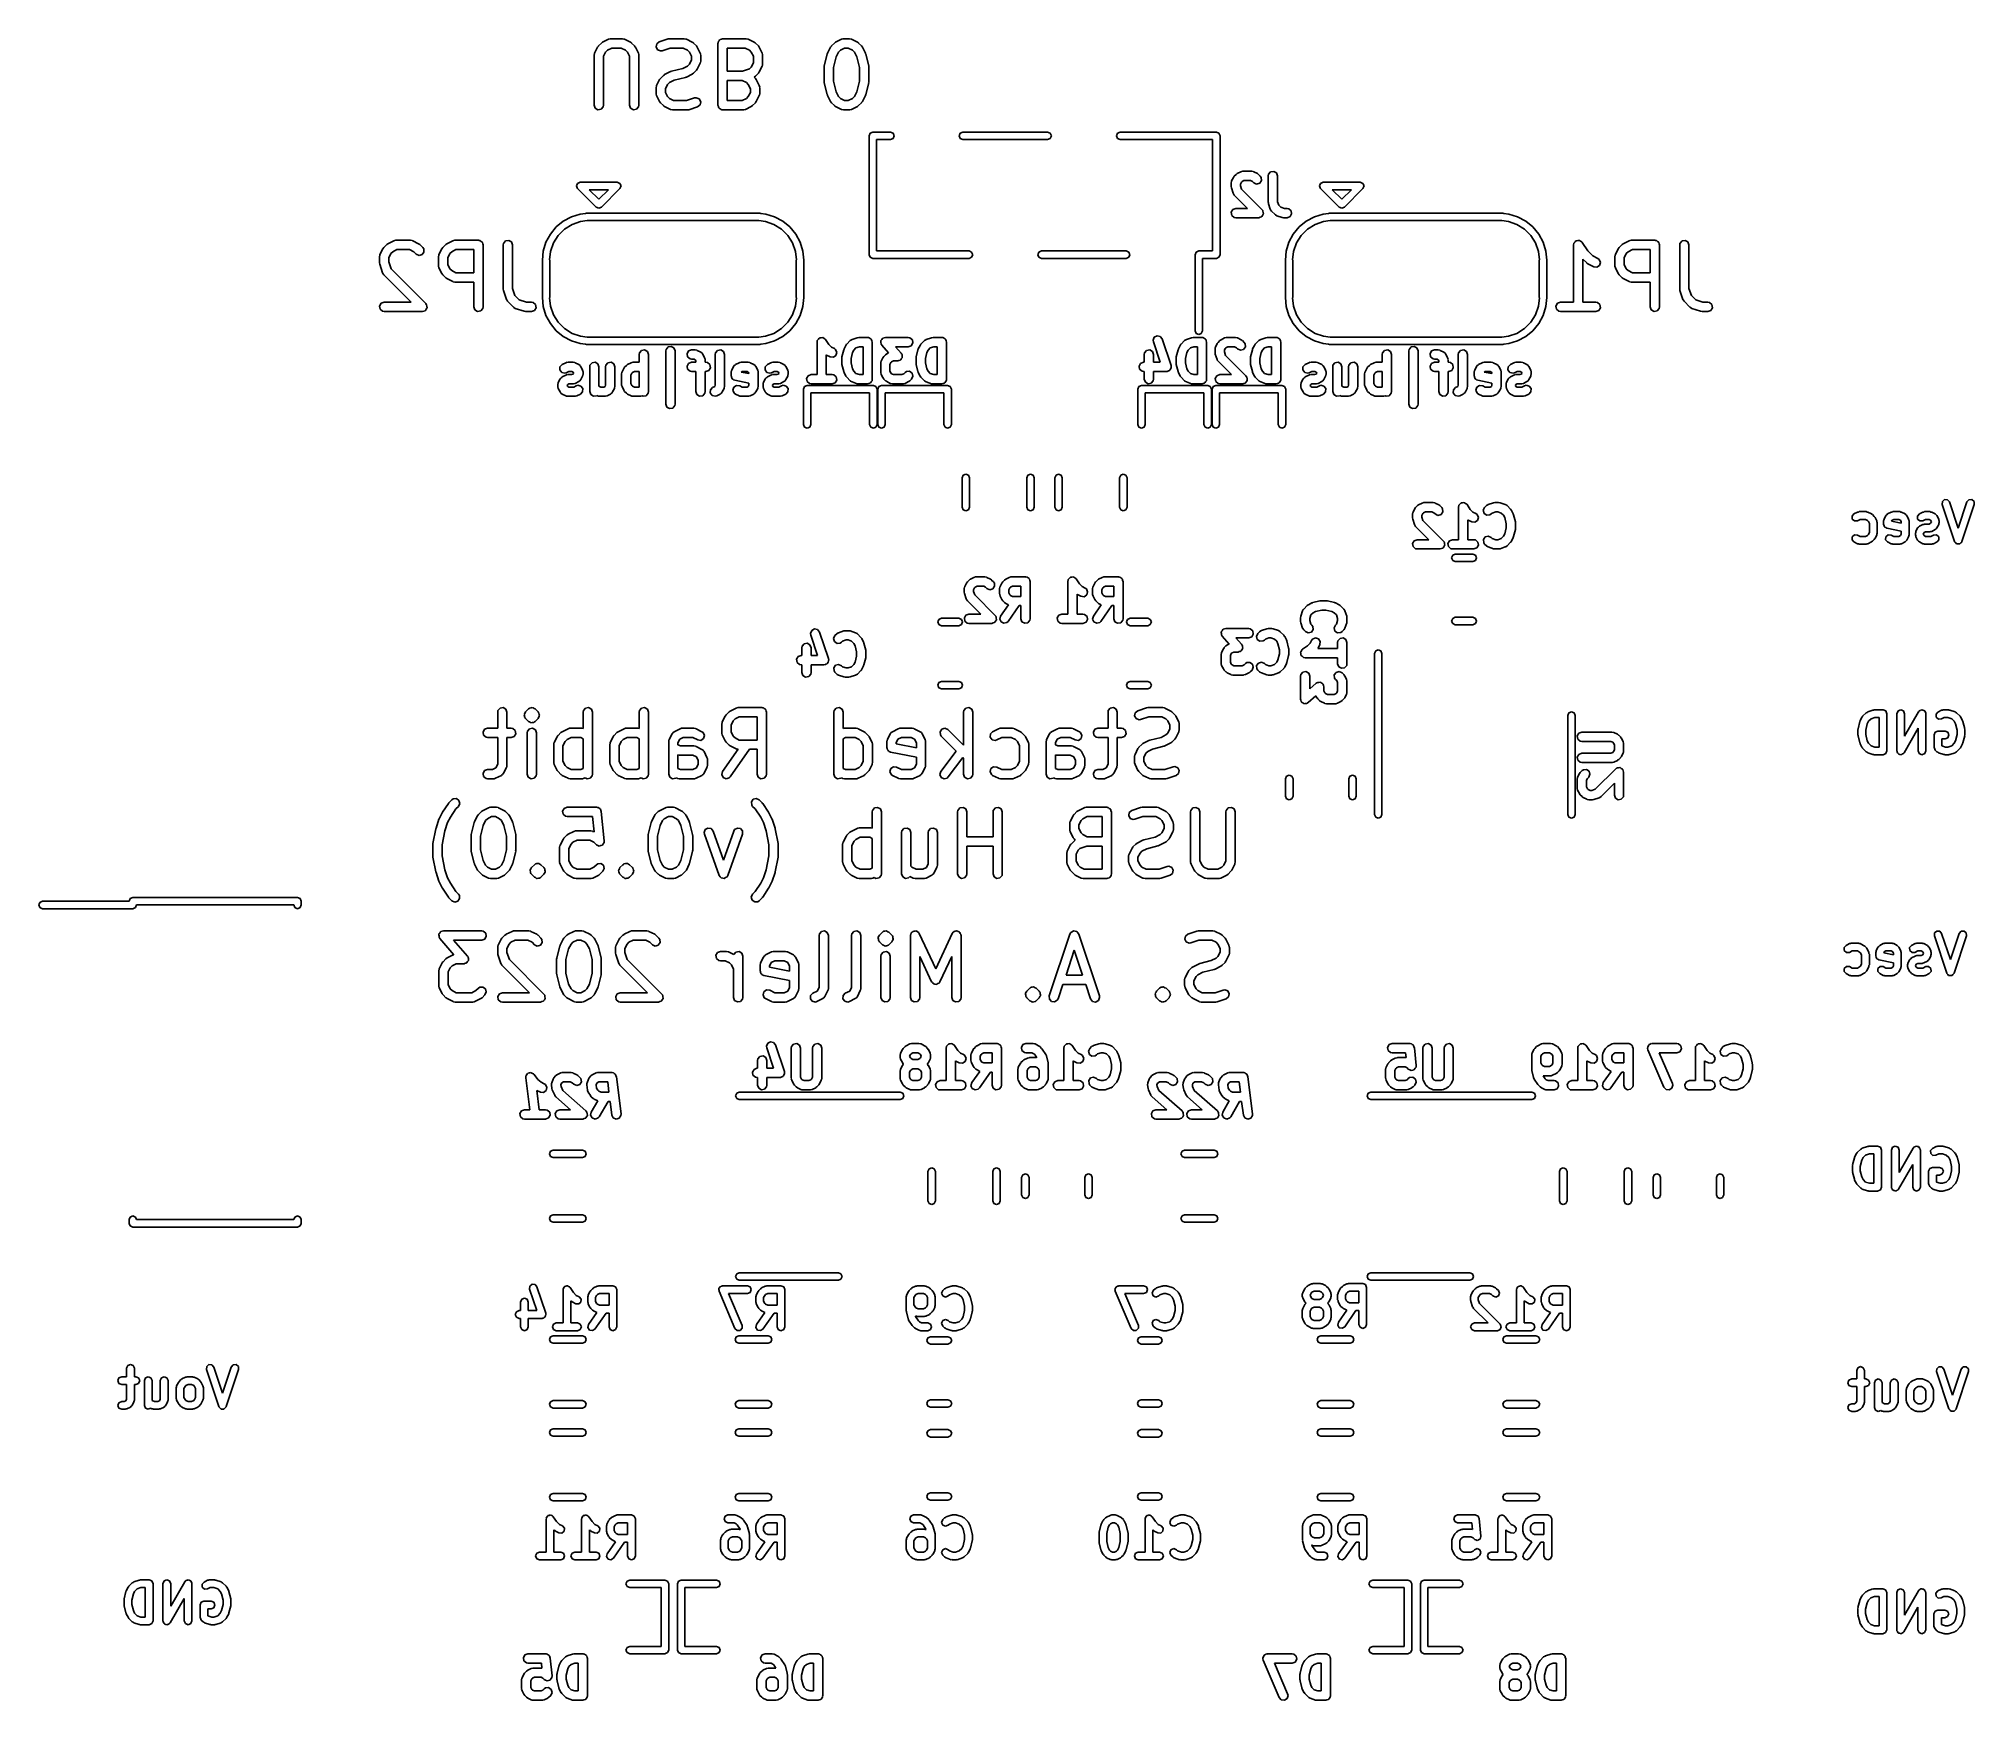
# Model space of a CAD drawing. Extents: x 83.8 to 115, y -110.3 to -83.5.
import ezdxf

# ---------------------------------------------------------------- set-up
doc = ezdxf.new("R2010")
doc.units = 0
doc.layers.add('BLACK', color=7, linetype='CONTINUOUS')

msp = doc.modelspace()

# ---------------------------------------------------------------- linework, layer by layer
at = {"layer": 'BLACK', "linetype": 'CONTINUOUS'}
for p, q in [((92.726, -83.7381), (92.7305, -83.7124)), ((92.726, -84.5476), (92.726, -83.7381)), ((92.7305, -83.7124), (92.7334, -83.709)), ((92.7334, -83.709), (92.7339, -83.7046)), ((92.7339, -83.7046), (92.7815, -83.6093)), ((92.7815, -83.6093), (92.7948, -83.5913)), ((92.7948, -83.5913), (92.7955, -83.5898)), ((92.7955, -83.5898), (92.8432, -83.5422)), ((92.8432, -83.5422), (92.8615, -83.5293)), ((92.8615, -83.5293), (92.8626, -83.5282)), ((92.8626, -83.5282), (92.9579, -83.4805)), ((92.9102, -83.6873), (92.876, -83.7558)), ((92.876, -83.7558), (92.876, -84.5476)), ((92.9406, -83.6569), (92.9102, -83.6873)), ((93.0091, -83.6226), (92.9406, -83.6569)), ((92.9579, -83.4805), (92.9829, -83.4731)), ((92.9829, -83.4731), (92.9872, -83.4742)), ((92.9872, -83.4742), (92.9914, -83.4726)), ((92.9914, -83.4726), (93.1819, -83.4726)), ((93.1642, -83.6226), (93.0091, -83.6226)), ((93.2327, -83.6569), (93.1642, -83.6226)), ((93.1819, -83.4726), (93.2076, -83.4771)), ((93.2076, -83.4771), (93.211, -83.48)), ((93.211, -83.48), (93.2154, -83.4805)), ((93.2154, -83.4805), (93.3107, -83.5282)), ((93.2631, -83.6873), (93.2327, -83.6569)), ((93.2974, -83.7558), (93.2631, -83.6873)), ((93.2974, -84.5476), (93.2974, -83.7558)), ((93.3107, -83.5282), (93.3287, -83.5415)), ((93.3287, -83.5415), (93.3302, -83.5422)), ((93.3302, -83.5422), (93.3778, -83.5898)), ((93.3778, -83.5898), (93.3907, -83.6082)), ((93.3907, -83.6082), (93.3918, -83.6093)), ((93.3918, -83.6093), (93.4395, -83.7046)), ((93.4395, -83.7046), (93.4469, -83.7295)), ((93.4469, -83.7295), (93.4458, -83.7339)), ((93.4458, -83.7339), (93.4474, -83.7381)), ((93.4474, -83.7381), (93.4474, -84.5476)), ((93.7268, -83.6062), (93.737, -83.556)), ((93.7512, -83.6514), (93.7268, -83.6062)), ((93.737, -83.556), (93.7772, -83.5241)), ((93.7989, -83.6702), (93.7512, -83.6514)), ((93.7772, -83.5241), (93.9201, -83.4765)), ((93.8247, -83.6664), (93.7989, -83.6702)), ((93.956, -83.6226), (93.8247, -83.6664)), ((93.9201, -83.4765), (93.9423, -83.4732)), ((93.9423, -83.4732), (93.9438, -83.4726)), ((93.9438, -83.4726), (94.1819, -83.4726)), ((94.1642, -83.6226), (93.956, -83.6226)), ((94.2327, -83.6569), (94.1642, -83.6226)), ((94.1819, -83.4726), (94.2076, -83.4771)), ((94.2076, -83.4771), (94.211, -83.48)), ((94.211, -83.48), (94.2154, -83.4805)), ((94.2154, -83.4805), (94.3107, -83.5282)), ((94.2631, -83.6873), (94.2327, -83.6569)), ((94.2974, -83.7558), (94.2631, -83.6873)), ((94.2974, -83.8156), (94.2974, -83.7558)), ((94.3107, -83.5282), (94.3287, -83.5415)), ((94.3287, -83.5415), (94.3302, -83.5422)), ((94.3302, -83.5422), (94.3778, -83.5898)), ((94.3778, -83.5898), (94.3907, -83.6082)), ((94.3907, -83.6082), (94.3918, -83.6093)), ((94.3918, -83.6093), (94.4395, -83.7046)), ((94.4395, -83.7046), (94.4469, -83.7295)), ((94.4469, -83.7295), (94.4458, -83.7339)), ((94.4458, -83.7339), (94.4474, -83.7381)), ((94.4474, -83.7381), (94.4474, -83.8333)), ((94.726, -83.5476), (94.7277, -83.5379)), ((94.726, -84.5476), (94.726, -83.5476)), ((94.7271, -83.5346), (94.7288, -83.5317)), ((94.7277, -83.5379), (94.7271, -83.5346)), ((94.7288, -83.5317), (94.7305, -83.522)), ((94.7305, -83.522), (94.743, -83.507)), ((94.743, -83.507), (94.7527, -83.4902)), ((94.7527, -83.4902), (94.7591, -83.4879)), ((94.7591, -83.4879), (94.7635, -83.4827)), ((94.7635, -83.4827), (94.7826, -83.4793)), ((94.7826, -83.4793), (94.801, -83.4726)), ((94.801, -83.4726), (95.1819, -83.4726)), ((94.876, -83.6226), (94.876, -83.9964)), ((95.1642, -83.6226), (94.876, -83.6226)), ((95.2327, -83.6569), (95.1642, -83.6226)), ((95.1819, -83.4726), (95.2076, -83.4771)), ((95.2076, -83.4771), (95.211, -83.48)), ((95.211, -83.48), (95.2154, -83.4805)), ((95.2154, -83.4805), (95.3107, -83.5282)), ((95.2631, -83.6873), (95.2327, -83.6569)), ((95.2974, -83.7558), (95.2631, -83.6873)), ((95.2974, -83.8632), (95.2974, -83.7558)), ((95.3107, -83.5282), (95.3287, -83.5415)), ((95.3287, -83.5415), (95.3302, -83.5422)), ((95.3302, -83.5422), (95.3778, -83.5898)), ((95.3778, -83.5898), (95.3907, -83.6082)), ((95.3907, -83.6082), (95.3918, -83.6093)), ((95.3918, -83.6093), (95.4395, -83.7046)), ((95.4395, -83.7046), (95.4469, -83.7295)), ((95.4469, -83.7295), (95.4458, -83.7339)), ((95.4458, -83.7339), (95.4474, -83.7381)), ((95.4474, -83.7381), (95.4474, -83.881)), ((96.4425, -83.9104), (96.4901, -83.7199)), ((96.4901, -83.7199), (96.4954, -83.7081)), ((96.4954, -83.7081), (96.4958, -83.7046)), ((96.4958, -83.7046), (96.5434, -83.6093)), ((96.5434, -83.6093), (96.5568, -83.5913)), ((96.5568, -83.5913), (96.5574, -83.5898)), ((96.5574, -83.5898), (96.6051, -83.5422)), ((96.6336, -83.7643), (96.5902, -83.9378)), ((96.6051, -83.5422), (96.6234, -83.5293)), ((96.6234, -83.5293), (96.6246, -83.5282)), ((96.6246, -83.5282), (96.7198, -83.4805)), ((96.6721, -83.6873), (96.6336, -83.7643)), ((96.7025, -83.6569), (96.6721, -83.6873)), ((96.771, -83.6226), (96.7025, -83.6569)), ((96.7198, -83.4805), (96.7448, -83.4731)), ((96.7448, -83.4731), (96.7491, -83.4742)), ((96.7491, -83.4742), (96.7533, -83.4726)), ((96.7533, -83.4726), (96.8486, -83.4726)), ((96.8309, -83.6226), (96.771, -83.6226)), ((96.8994, -83.6569), (96.8309, -83.6226)), ((96.8486, -83.4726), (96.8742, -83.4771)), ((96.8742, -83.4771), (96.8777, -83.48)), ((96.8777, -83.48), (96.8821, -83.4805)), ((96.8821, -83.4805), (96.9774, -83.5282)), ((96.9298, -83.6873), (96.8994, -83.6569)), ((96.9683, -83.7643), (96.9298, -83.6873)), ((97.0117, -83.9378), (96.9683, -83.7643)), ((96.9774, -83.5282), (96.9954, -83.5415)), ((96.9954, -83.5415), (96.9968, -83.5422)), ((96.9968, -83.5422), (97.0445, -83.5898)), ((97.0445, -83.5898), (97.0573, -83.6082)), ((97.0573, -83.6082), (97.0585, -83.6093)), ((97.0585, -83.6093), (97.1061, -83.7046)), ((97.1061, -83.7046), (97.1098, -83.717)), ((97.1098, -83.717), (97.1118, -83.7199)), ((97.1118, -83.7199), (97.1594, -83.9104)), ((93.7955, -84.1136), (93.8432, -84.066)), ((93.8432, -84.066), (93.8615, -84.0532)), ((93.8615, -84.0532), (93.8626, -84.052)), ((93.8626, -84.052), (93.9579, -84.0043)), ((93.9579, -84.0043), (93.9703, -84.0007)), ((93.9703, -84.0007), (93.9732, -83.9987)), ((93.9732, -83.9987), (94.1557, -83.953)), ((94.1557, -83.953), (94.2327, -83.9146)), ((94.2154, -84.0909), (94.203, -84.0946)), ((94.3107, -84.0433), (94.2154, -84.0909)), ((94.2327, -83.9146), (94.2631, -83.8841)), ((94.2631, -83.8841), (94.2974, -83.8156)), ((94.3118, -84.0421), (94.3107, -84.0433)), ((94.3302, -84.0292), (94.3118, -84.0421)), ((94.3778, -83.9816), (94.3302, -84.0292)), ((94.3785, -83.9801), (94.3778, -83.9816)), ((94.3918, -83.9621), (94.3785, -83.9801)), ((94.4395, -83.8669), (94.3918, -83.9621)), ((94.44, -83.8624), (94.4395, -83.8669)), ((94.4429, -83.859), (94.44, -83.8624)), ((94.4474, -83.8333), (94.4429, -83.859)), ((94.876, -83.9964), (95.1221, -83.9964)), ((95.1221, -83.9964), (95.2366, -83.9583)), ((95.2366, -83.9583), (95.2631, -83.9318)), ((95.2631, -83.9318), (95.2974, -83.8632)), ((95.3088, -84.0918), (95.3084, -84.0918)), ((95.3084, -84.0918), (95.3302, -84.1136)), ((95.3302, -84.0768), (95.3088, -84.0918)), ((95.3778, -84.0292), (95.3302, -84.0768)), ((95.3785, -84.0277), (95.3778, -84.0292)), ((95.3918, -84.0097), (95.3785, -84.0277)), ((95.4395, -83.9145), (95.3918, -84.0097)), ((95.44, -83.91), (95.4395, -83.9145)), ((95.4429, -83.9066), (95.44, -83.91)), ((95.4474, -83.881), (95.4429, -83.9066)), ((96.4402, -83.9286), (96.4428, -83.9138)), ((96.4402, -84.1667), (96.4402, -83.9286)), ((96.4428, -83.9138), (96.4425, -83.9104)), ((96.5902, -83.9378), (96.5902, -84.1574)), ((97.0117, -84.1574), (97.0117, -83.9378)), ((97.1594, -83.9104), (97.1605, -83.9253)), ((97.1605, -83.9253), (97.1617, -83.9286)), ((97.1617, -83.9286), (97.1617, -84.1667)), ((93.726, -84.2619), (93.7305, -84.2363)), ((93.726, -84.3571), (93.726, -84.2619)), ((93.7275, -84.3614), (93.726, -84.3571)), ((93.7264, -84.3657), (93.7275, -84.3614)), ((93.7339, -84.3907), (93.7264, -84.3657)), ((93.7305, -84.2363), (93.7334, -84.2328)), ((93.7334, -84.2328), (93.7339, -84.2284)), ((93.7339, -84.2284), (93.7815, -84.1331)), ((93.7815, -84.4859), (93.7339, -84.3907)), ((93.7815, -84.1331), (93.7948, -84.1151)), ((93.7948, -84.1151), (93.7955, -84.1136)), ((93.9102, -84.2111), (93.876, -84.2796)), ((93.876, -84.2796), (93.876, -84.3394)), ((93.876, -84.3394), (93.9102, -84.408)), ((93.9406, -84.1807), (93.9102, -84.2111)), ((94.0176, -84.1422), (93.9406, -84.1807)), ((94.2001, -84.0966), (94.0176, -84.1422)), ((94.203, -84.0946), (94.2001, -84.0966)), ((94.876, -84.1464), (94.876, -84.4726)), ((95.1166, -84.1464), (94.876, -84.1464)), ((95.1851, -84.1807), (95.1166, -84.1464)), ((95.2155, -84.2111), (95.1851, -84.1807)), ((95.2498, -84.2796), (95.2155, -84.2111)), ((95.2155, -84.408), (95.2498, -84.3394)), ((95.2498, -84.3394), (95.2498, -84.2796)), ((95.3302, -84.1136), (95.343, -84.132)), ((95.343, -84.132), (95.3442, -84.1331)), ((95.3442, -84.1331), (95.3918, -84.2284)), ((95.3918, -84.3907), (95.3442, -84.4859)), ((95.3918, -84.2284), (95.3993, -84.2533)), ((95.3924, -84.3862), (95.3918, -84.3907)), ((95.3952, -84.3828), (95.3924, -84.3862)), ((95.3998, -84.3571), (95.3952, -84.3828)), ((95.3993, -84.2533), (95.3982, -84.2577)), ((95.3982, -84.2577), (95.3998, -84.2619)), ((95.3998, -84.2619), (95.3998, -84.3571)), ((96.4414, -84.1699), (96.4402, -84.1667)), ((96.4425, -84.1849), (96.4414, -84.1699)), ((96.4901, -84.3753), (96.4425, -84.1849)), ((96.4921, -84.3783), (96.4901, -84.3753)), ((96.4958, -84.3907), (96.4921, -84.3783)), ((96.5434, -84.4859), (96.4958, -84.3907)), ((96.5902, -84.1574), (96.6336, -84.331)), ((96.6336, -84.331), (96.6721, -84.408)), ((96.9298, -84.408), (96.9683, -84.331)), ((96.9683, -84.331), (97.0117, -84.1574)), ((97.1061, -84.3907), (97.0585, -84.4859)), ((97.1065, -84.3872), (97.1061, -84.3907)), ((97.1118, -84.3753), (97.1065, -84.3872)), ((97.1594, -84.1849), (97.1118, -84.3753)), ((97.1617, -84.1667), (97.1591, -84.1814)), ((97.1591, -84.1814), (97.1594, -84.1849)), ((92.7435, -84.5958), (92.726, -84.5476)), ((92.7879, -84.6215), (92.7435, -84.5958)), ((92.8385, -84.6126), (92.7879, -84.6215)), ((92.8714, -84.5733), (92.8385, -84.6126)), ((92.876, -84.5476), (92.8714, -84.5733)), ((93.3149, -84.5958), (93.2974, -84.5476)), ((93.3594, -84.6215), (93.3149, -84.5958)), ((93.4099, -84.6126), (93.3594, -84.6215)), ((93.4429, -84.5733), (93.4099, -84.6126)), ((93.4474, -84.5476), (93.4429, -84.5733)), ((93.7827, -84.487), (93.7815, -84.4859)), ((93.7955, -84.5054), (93.7827, -84.487)), ((93.8432, -84.553), (93.7955, -84.5054)), ((93.8446, -84.5537), (93.8432, -84.553)), ((93.8626, -84.5671), (93.8446, -84.5537)), ((93.9579, -84.6147), (93.8626, -84.5671)), ((93.9102, -84.408), (93.9406, -84.4384)), ((93.9406, -84.4384), (94.0091, -84.4726)), ((93.9623, -84.6152), (93.9579, -84.6147)), ((93.9658, -84.6181), (93.9623, -84.6152)), ((93.9914, -84.6226), (93.9658, -84.6181)), ((94.2295, -84.6226), (93.9914, -84.6226)), ((94.0091, -84.4726), (94.2174, -84.4726)), ((94.2174, -84.4726), (94.3487, -84.4288)), ((94.2311, -84.6221), (94.2295, -84.6226)), ((94.2532, -84.6188), (94.2311, -84.6221)), ((94.3961, -84.5712), (94.2532, -84.6188)), ((94.3487, -84.4288), (94.3744, -84.425)), ((94.3744, -84.425), (94.4221, -84.4439)), ((94.4363, -84.5393), (94.3961, -84.5712)), ((94.4221, -84.4439), (94.4466, -84.489)), ((94.4466, -84.489), (94.4363, -84.5393)), ((94.7326, -84.5659), (94.726, -84.5476)), ((94.736, -84.5851), (94.7326, -84.5659)), ((94.7412, -84.5895), (94.736, -84.5851)), ((94.7435, -84.5958), (94.7412, -84.5895)), ((94.7604, -84.6056), (94.7435, -84.5958)), ((94.7753, -84.6181), (94.7604, -84.6056)), ((94.785, -84.6198), (94.7753, -84.6181)), ((94.7879, -84.6215), (94.785, -84.6198)), ((94.7912, -84.6209), (94.7879, -84.6215)), ((94.801, -84.6226), (94.7912, -84.6209)), ((95.1343, -84.6226), (94.801, -84.6226)), ((94.876, -84.4726), (95.1166, -84.4726)), ((95.1166, -84.4726), (95.1851, -84.4384)), ((95.1385, -84.6211), (95.1343, -84.6226)), ((95.1429, -84.6221), (95.1385, -84.6211)), ((95.1678, -84.6147), (95.1429, -84.6221)), ((95.2631, -84.5671), (95.1678, -84.6147)), ((95.1851, -84.4384), (95.2155, -84.408)), ((95.2642, -84.5659), (95.2631, -84.5671)), ((95.2826, -84.553), (95.2642, -84.5659)), ((95.3302, -84.5054), (95.2826, -84.553)), ((95.3309, -84.5039), (95.3302, -84.5054)), ((95.3442, -84.4859), (95.3309, -84.5039)), ((96.5446, -84.487), (96.5434, -84.4859)), ((96.5574, -84.5054), (96.5446, -84.487)), ((96.6051, -84.553), (96.5574, -84.5054)), ((96.6065, -84.5537), (96.6051, -84.553)), ((96.6246, -84.5671), (96.6065, -84.5537)), ((96.7198, -84.6147), (96.6246, -84.5671)), ((96.6721, -84.408), (96.7025, -84.4384)), ((96.7025, -84.4384), (96.771, -84.4726)), ((96.7242, -84.6152), (96.7198, -84.6147)), ((96.7277, -84.6181), (96.7242, -84.6152)), ((96.7533, -84.6226), (96.7277, -84.6181)), ((96.8486, -84.6226), (96.7533, -84.6226)), ((96.771, -84.4726), (96.8309, -84.4726)), ((96.8309, -84.4726), (96.8994, -84.4384)), ((96.8528, -84.6211), (96.8486, -84.6226)), ((96.8571, -84.6221), (96.8528, -84.6211)), ((96.8821, -84.6147), (96.8571, -84.6221)), ((96.9774, -84.5671), (96.8821, -84.6147)), ((96.8994, -84.4384), (96.9298, -84.408)), ((96.9785, -84.5659), (96.9774, -84.5671)), ((96.9968, -84.553), (96.9785, -84.5659)), ((97.0445, -84.5054), (96.9968, -84.553)), ((97.0452, -84.5039), (97.0445, -84.5054)), ((97.0585, -84.4859), (97.0452, -84.5039)), ((97.165, -85.04), (97.1826, -84.9976)), ((97.1826, -84.9976), (97.225, -84.98)), ((97.225, -84.98), (97.51, -84.98)), ((97.51, -84.98), (97.5524, -84.9976)), ((97.5524, -84.9976), (97.57, -85.04)), ((98.62, -85.04), (98.6376, -84.9976)), ((98.6376, -84.9976), (98.68, -84.98)), ((98.68, -84.98), (100.05, -84.98)), ((100.05, -84.98), (100.092, -84.9976)), ((100.092, -84.9976), (100.11, -85.04)), ((101.16, -85.04), (101.178, -84.9976)), ((101.178, -84.9976), (101.22, -84.98)), ((101.22, -84.98), (102.775, -84.98)), ((102.775, -84.98), (102.817, -84.9976)), ((102.817, -84.9976), (102.835, -85.04)), ((97.165, -86.96), (97.165, -85.04)), ((97.51, -85.1), (97.285, -85.1)), ((97.285, -85.1), (97.285, -86.9)), ((97.5524, -85.0824), (97.51, -85.1)), ((97.57, -85.04), (97.5524, -85.0824)), ((98.6376, -85.0824), (98.62, -85.04)), ((98.68, -85.1), (98.6376, -85.0824)), ((100.05, -85.1), (98.68, -85.1)), ((100.092, -85.0824), (100.05, -85.1)), ((100.11, -85.04), (100.092, -85.0824)), ((101.178, -85.0824), (101.16, -85.04)), ((101.22, -85.1), (101.178, -85.0824)), ((102.715, -85.1), (101.22, -85.1)), ((102.715, -86.9), (102.715, -85.1)), ((102.835, -85.04), (102.835, -86.96)), ((103.093, -85.6633), (103.111, -85.6505)), ((103.111, -85.6505), (103.113, -85.6493)), ((103.113, -85.6493), (103.17, -85.6207)), ((103.17, -85.6207), (103.195, -85.6133)), ((103.195, -85.6133), (103.199, -85.6143)), ((103.199, -85.6143), (103.203, -85.6128)), ((103.203, -85.6128), (103.346, -85.6128)), ((103.346, -85.6128), (103.372, -85.6173)), ((103.372, -85.6173), (103.375, -85.6202)), ((103.375, -85.6202), (103.38, -85.6207)), ((103.38, -85.6207), (103.437, -85.6493)), ((103.437, -85.6493), (103.455, -85.6626)), ((103.618, -85.6622), (103.651, -85.6229)), ((103.651, -85.6229), (103.702, -85.6139)), ((103.702, -85.6139), (103.746, -85.6396)), ((103.746, -85.6396), (103.764, -85.6878)), ((92.44, -85.85), (92.4576, -85.8076)), ((92.4536, -85.8829), (92.44, -85.85)), ((92.4576, -85.8924), (92.4536, -85.8829)), ((92.4576, -85.8076), (92.5, -85.79)), ((92.7576, -86.1924), (92.4576, -85.8924)), ((92.5, -85.79), (93.1, -85.79)), ((92.6449, -85.91), (92.8, -86.0651)), ((92.9551, -85.91), (92.6449, -85.91)), ((92.8, -86.0651), (92.9551, -85.91)), ((93.1424, -85.8924), (92.8424, -86.1924)), ((93.1, -85.79), (93.1424, -85.8076)), ((93.1424, -85.8076), (93.16, -85.85)), ((93.1464, -85.8829), (93.1424, -85.8924)), ((93.16, -85.85), (93.1464, -85.8829)), ((103.014, -85.8021), (103.018, -85.7764)), ((103.014, -85.8592), (103.014, -85.8021)), ((103.015, -85.8608), (103.014, -85.8592)), ((103.018, -85.8829), (103.015, -85.8608)), ((103.018, -85.7764), (103.021, -85.773)), ((103.046, -85.9687), (103.018, -85.8829)), ((103.021, -85.773), (103.022, -85.7685)), ((103.022, -85.7685), (103.05, -85.7114)), ((103.05, -85.7114), (103.064, -85.6934)), ((103.064, -85.6934), (103.065, -85.6919)), ((103.065, -85.6919), (103.093, -85.6633)), ((103.179, -85.7894), (103.164, -85.8198)), ((103.164, -85.8198), (103.164, -85.8471)), ((103.164, -85.8471), (103.183, -85.9044)), ((103.191, -85.778), (103.179, -85.7894)), ((103.183, -85.9044), (103.513, -86.2348)), ((103.221, -85.7628), (103.191, -85.778)), ((103.328, -85.7628), (103.221, -85.7628)), ((103.359, -85.778), (103.328, -85.7628)), ((103.379, -85.798), (103.359, -85.778)), ((103.425, -85.8197), (103.379, -85.798)), ((103.475, -85.8064), (103.425, -85.8197)), ((103.455, -85.6626), (103.456, -85.6633)), ((103.456, -85.6633), (103.485, -85.6919)), ((103.504, -85.7644), (103.475, -85.8064)), ((103.485, -85.6919), (103.5, -85.7133)), ((103.5, -85.7133), (103.504, -85.7644)), ((103.614, -85.6878), (103.618, -85.6622)), ((103.614, -86.1164), (103.614, -85.6878)), ((103.764, -85.6878), (103.764, -86.1042)), ((104.44, -85.85), (104.458, -85.8076)), ((104.454, -85.8829), (104.44, -85.85)), ((104.458, -85.8924), (104.454, -85.8829)), ((104.458, -85.8076), (104.5, -85.79)), ((104.758, -86.1924), (104.458, -85.8924)), ((104.5, -85.79), (105.1, -85.79)), ((104.645, -85.91), (104.8, -86.0651)), ((104.955, -85.91), (104.645, -85.91)), ((104.8, -86.0651), (104.955, -85.91)), ((105.142, -85.8924), (104.842, -86.1924)), ((105.1, -85.79), (105.142, -85.8076)), ((105.142, -85.8076), (105.16, -85.85)), ((105.146, -85.8829), (105.142, -85.8924)), ((105.16, -85.85), (105.146, -85.8829)), ((92.8, -86.21), (92.7576, -86.1924)), ((92.8424, -86.1924), (92.8, -86.21)), ((103.015, -86.2748), (103.041, -86.2304)), ((103.024, -86.3253), (103.015, -86.2748)), ((103.041, -86.2304), (103.089, -86.2128)), ((103.049, -85.9722), (103.046, -85.9687)), ((103.05, -85.9766), (103.049, -85.9722)), ((103.065, -85.998), (103.05, -85.9766)), ((103.279, -86.2128), (103.065, -85.998)), ((103.089, -86.2128), (103.279, -86.2128)), ((103.513, -86.2348), (103.523, -86.2482)), ((103.523, -86.2482), (103.525, -86.2503)), ((103.525, -86.2503), (103.526, -86.2523)), ((103.526, -86.2523), (103.528, -86.2561)), ((103.528, -86.2561), (103.53, -86.2786)), ((103.53, -86.2786), (103.534, -86.3008)), ((103.615, -86.1179), (103.614, -86.1164)), ((103.618, -86.1401), (103.615, -86.1179)), ((103.646, -86.2258), (103.618, -86.1401)), ((103.649, -86.2293), (103.646, -86.2258)), ((103.65, -86.2338), (103.649, -86.2293)), ((103.665, -86.2551), (103.65, -86.2338)), ((103.722, -86.3123), (103.665, -86.2551)), ((103.764, -86.1042), (103.783, -86.1616)), ((103.783, -86.1616), (103.815, -86.1937)), ((103.815, -86.1937), (103.873, -86.2128)), ((103.873, -86.2128), (103.918, -86.2128)), ((103.918, -86.2128), (103.943, -86.2173)), ((103.943, -86.2173), (103.982, -86.2503)), ((103.982, -86.2503), (103.991, -86.3008)), ((104.8, -86.21), (104.758, -86.1924)), ((104.842, -86.1924), (104.8, -86.21)), ((92.0181, -86.6278), (92.1126, -86.5126)), ((92.1126, -86.5126), (92.2278, -86.4181)), ((92.2484, -86.5465), (92.1465, -86.6484)), ((92.2278, -86.4181), (92.3592, -86.3479)), ((92.3706, -86.4697), (92.2484, -86.5465)), ((92.3592, -86.3479), (92.5017, -86.3046)), ((92.5067, -86.4221), (92.3706, -86.4697)), ((92.5017, -86.3046), (92.5844, -86.2965)), ((92.6141, -86.41), (92.5067, -86.4221)), ((92.5844, -86.2965), (92.6, -86.29)), ((92.6, -86.29), (95.4, -86.29)), ((95.3859, -86.41), (92.6141, -86.41)), ((95.4933, -86.4221), (95.3859, -86.41)), ((95.4, -86.29), (95.4156, -86.2965)), ((95.4156, -86.2965), (95.4983, -86.3046)), ((95.6294, -86.4697), (95.4933, -86.4221)), ((95.4983, -86.3046), (95.6408, -86.3479)), ((95.7516, -86.5465), (95.6294, -86.4697)), ((95.6408, -86.3479), (95.7722, -86.4181)), ((95.8535, -86.6484), (95.7516, -86.5465)), ((95.7722, -86.4181), (95.8874, -86.5126)), ((95.8874, -86.5126), (95.9819, -86.6278)), ((103.063, -86.3583), (103.024, -86.3253)), ((103.089, -86.3628), (103.063, -86.3583)), ((103.46, -86.3628), (103.089, -86.3628)), ((103.482, -86.3551), (103.46, -86.3628)), ((103.503, -86.3492), (103.482, -86.3551)), ((103.505, -86.3464), (103.503, -86.3492)), ((103.509, -86.3453), (103.505, -86.3464)), ((103.52, -86.3257), (103.509, -86.3453)), ((103.533, -86.3072), (103.52, -86.3257)), ((103.534, -86.3008), (103.533, -86.3038)), ((103.533, -86.3038), (103.533, -86.3072)), ((103.726, -86.3142), (103.722, -86.3123)), ((103.728, -86.318), (103.726, -86.3142)), ((103.751, -86.3304), (103.728, -86.318)), ((103.837, -86.359), (103.751, -86.3304)), ((103.838, -86.3589), (103.837, -86.359)), ((103.86, -86.3628), (103.838, -86.3589)), ((103.918, -86.3628), (103.86, -86.3628)), ((103.966, -86.3453), (103.918, -86.3628)), ((103.991, -86.3008), (103.966, -86.3453)), ((104.018, -86.6278), (104.113, -86.5126)), ((104.113, -86.5126), (104.228, -86.4181)), ((104.248, -86.5465), (104.146, -86.6484)), ((104.228, -86.4181), (104.359, -86.3479)), ((104.371, -86.4697), (104.248, -86.5465)), ((104.359, -86.3479), (104.502, -86.3046)), ((104.507, -86.4221), (104.371, -86.4697)), ((104.502, -86.3046), (104.584, -86.2965)), ((104.614, -86.41), (104.507, -86.4221)), ((104.584, -86.2965), (104.6, -86.29)), ((104.6, -86.29), (107.4, -86.29)), ((107.386, -86.41), (104.614, -86.41)), ((107.493, -86.4221), (107.386, -86.41)), ((107.4, -86.29), (107.416, -86.2965)), ((107.416, -86.2965), (107.498, -86.3046)), ((107.629, -86.4697), (107.493, -86.4221)), ((107.498, -86.3046), (107.641, -86.3479)), ((107.752, -86.5465), (107.629, -86.4697)), ((107.641, -86.3479), (107.772, -86.4181)), ((107.854, -86.6484), (107.752, -86.5465)), ((107.772, -86.4181), (107.887, -86.5126)), ((107.887, -86.5126), (107.982, -86.6278)), ((89.2663, -86.9593), (89.3139, -86.8641)), ((89.3139, -86.8641), (89.3272, -86.8461)), ((89.3272, -86.8461), (89.3279, -86.8446)), ((89.3279, -86.8446), (89.3755, -86.797)), ((89.3755, -86.797), (89.3939, -86.7841)), ((89.3939, -86.7841), (89.395, -86.7829)), ((89.395, -86.7829), (89.4903, -86.7353)), ((89.5415, -86.8774), (89.473, -86.9116)), ((89.4903, -86.7353), (89.5152, -86.7279)), ((89.5152, -86.7279), (89.5196, -86.7289)), ((89.5196, -86.7289), (89.5238, -86.7274)), ((89.5238, -86.7274), (89.7619, -86.7274)), ((89.7442, -86.8774), (89.5415, -86.8774)), ((89.8127, -86.9116), (89.7442, -86.8774)), ((89.7619, -86.7274), (89.7876, -86.7319)), ((89.7876, -86.7319), (89.791, -86.7348)), ((89.791, -86.7348), (89.7954, -86.7353)), ((89.7954, -86.7353), (89.8907, -86.7829)), ((89.8907, -86.7829), (89.9087, -86.7963)), ((89.9087, -86.7963), (89.9102, -86.797)), ((89.9102, -86.797), (89.9578, -86.8446)), ((89.9578, -86.8446), (89.9727, -86.8659)), ((89.9727, -86.8659), (89.9772, -86.917)), ((90.2186, -86.9593), (90.2663, -86.8641)), ((90.2663, -86.8641), (90.2796, -86.8461)), ((90.2796, -86.8461), (90.2803, -86.8446)), ((90.2803, -86.8446), (90.3279, -86.797)), ((90.3279, -86.797), (90.3463, -86.7841)), ((90.3463, -86.7841), (90.3474, -86.7829)), ((90.3474, -86.7829), (90.4426, -86.7353)), ((90.4939, -86.8774), (90.4254, -86.9116)), ((90.4426, -86.7353), (90.4676, -86.7279)), ((90.4676, -86.7279), (90.472, -86.7289)), ((90.472, -86.7289), (90.4762, -86.7274)), ((90.4762, -86.7274), (90.8571, -86.7274)), ((90.7821, -86.8774), (90.4939, -86.8774)), ((90.7821, -87.2512), (90.7821, -86.8774)), ((90.8571, -86.7274), (90.8669, -86.7291)), ((90.8669, -86.7291), (90.8702, -86.7285)), ((90.8702, -86.7285), (90.8731, -86.7302)), ((90.8731, -86.7302), (90.8828, -86.7319)), ((90.8828, -86.7319), (90.8977, -86.7444)), ((90.8977, -86.7444), (90.9146, -86.7542)), ((90.9146, -86.7542), (90.9169, -86.7605)), ((90.9169, -86.7605), (90.9221, -86.7649)), ((90.9221, -86.7649), (90.9255, -86.7841)), ((90.9255, -86.7841), (90.9321, -86.8024)), ((90.9321, -86.8024), (90.9321, -87.8024)), ((91.2583, -86.8024), (91.2629, -86.7767)), ((91.2583, -87.5167), (91.2583, -86.8024)), ((91.2629, -86.7767), (91.2958, -86.7374)), ((91.2958, -86.7374), (91.3464, -86.7285)), ((91.3464, -86.7285), (91.3908, -86.7542)), ((91.3908, -86.7542), (91.4083, -86.8024)), ((91.4083, -86.8024), (91.4083, -87.5045)), ((91.89, -87.05), (91.9046, -86.9017)), ((91.9046, -86.9017), (91.9479, -86.7592)), ((91.9479, -86.7592), (92.0181, -86.6278)), ((92.0697, -86.7706), (92.0221, -86.9067)), ((92.1465, -86.6484), (92.0697, -86.7706)), ((95.9303, -86.7706), (95.8535, -86.6484)), ((95.9779, -86.9067), (95.9303, -86.7706)), ((95.9819, -86.6278), (96.0521, -86.7592)), ((96.0521, -86.7592), (96.0954, -86.9017)), ((96.0954, -86.9017), (96.11, -87.05)), ((97.285, -86.9), (98.78, -86.9)), ((98.78, -86.9), (98.8224, -86.9176)), ((99.9076, -86.9176), (99.95, -86.9)), ((99.95, -86.9), (101.32, -86.9)), ((101.32, -86.9), (101.362, -86.9176)), ((102.448, -86.9176), (102.49, -86.9)), ((102.49, -86.9), (102.715, -86.9)), ((103.89, -87.05), (103.905, -86.9017)), ((103.905, -86.9017), (103.948, -86.7592)), ((103.948, -86.7592), (104.018, -86.6278)), ((104.07, -86.7706), (104.022, -86.9067)), ((104.146, -86.6484), (104.07, -86.7706)), ((107.93, -86.7706), (107.854, -86.6484)), ((107.978, -86.9067), (107.93, -86.7706)), ((107.982, -86.6278), (108.052, -86.7592)), ((108.052, -86.7592), (108.095, -86.9017)), ((108.095, -86.9017), (108.11, -87.05)), ((108.544, -86.8024), (108.549, -86.7767)), ((108.544, -87.7274), (108.544, -86.8024)), ((108.549, -86.7767), (108.551, -86.7734)), ((108.551, -86.7734), (108.552, -86.7691)), ((108.552, -86.7691), (108.568, -86.7541)), ((108.568, -86.7541), (108.582, -86.7374)), ((108.582, -86.7374), (108.586, -86.7367)), ((108.586, -86.7367), (108.589, -86.7337)), ((108.589, -86.7337), (108.611, -86.7323)), ((108.611, -86.7323), (108.632, -86.7285)), ((108.632, -86.7285), (108.636, -86.7307)), ((108.636, -86.7307), (108.64, -86.7304)), ((108.64, -86.7304), (108.658, -86.7433)), ((108.658, -86.7433), (108.676, -86.7542)), ((108.676, -86.7542), (108.678, -86.7582)), ((108.678, -86.7582), (108.681, -86.7608)), ((108.681, -86.7608), (108.773, -86.8975)), ((108.773, -86.8975), (108.854, -86.9788)), ((109.219, -86.9593), (109.266, -86.8641)), ((109.266, -86.8641), (109.28, -86.8461)), ((109.28, -86.8446), (109.328, -86.797)), ((109.28, -86.8461), (109.28, -86.8446)), ((109.328, -86.797), (109.346, -86.7841)), ((109.346, -86.7841), (109.347, -86.7829)), ((109.347, -86.7829), (109.443, -86.7353)), ((109.494, -86.8774), (109.425, -86.9116)), ((109.443, -86.7353), (109.468, -86.7279)), ((109.468, -86.7279), (109.472, -86.7289)), ((109.472, -86.7289), (109.476, -86.7274)), ((109.476, -86.7274), (109.857, -86.7274)), ((109.782, -86.8774), (109.494, -86.8774)), ((109.782, -87.2512), (109.782, -86.8774)), ((109.857, -86.7274), (109.867, -86.7291)), ((109.867, -86.7291), (109.87, -86.7285)), ((109.87, -86.7285), (109.873, -86.7302)), ((109.873, -86.7302), (109.883, -86.7319)), ((109.883, -86.7319), (109.898, -86.7444)), ((109.898, -86.7444), (109.915, -86.7542)), ((109.915, -86.7542), (109.917, -86.7605)), ((109.917, -86.7605), (109.922, -86.7649)), ((109.922, -86.7649), (109.925, -86.7841)), ((109.925, -86.7841), (109.932, -86.8024)), ((109.932, -86.8024), (109.932, -87.8024)), ((110.258, -86.8024), (110.263, -86.7767)), ((110.258, -87.5167), (110.258, -86.8024)), ((110.263, -86.7767), (110.296, -86.7374)), ((110.296, -86.7374), (110.346, -86.7285)), ((110.346, -86.7285), (110.391, -86.7542)), ((110.391, -86.7542), (110.408, -86.8024)), ((110.408, -86.8024), (110.408, -87.5045)), ((89.2583, -86.9929), (89.2629, -86.9672)), ((89.2583, -87.0881), (89.2583, -86.9929)), ((89.2589, -87.0896), (89.2583, -87.0881)), ((89.2622, -87.1118), (89.2589, -87.0896)), ((89.3098, -87.2547), (89.2622, -87.1118)), ((89.2629, -86.9672), (89.2657, -86.9638)), ((89.2657, -86.9638), (89.2663, -86.9593)), ((89.4426, -86.942), (89.4083, -87.0106)), ((89.4083, -87.0106), (89.4083, -87.0759)), ((89.4083, -87.0759), (89.4465, -87.1904)), ((89.473, -86.9116), (89.4426, -86.942)), ((89.4465, -87.1904), (90.0054, -87.7493)), ((89.8517, -86.9507), (89.8127, -86.9116)), ((89.8982, -86.9723), (89.8517, -86.9507)), ((89.9478, -86.9591), (89.8982, -86.9723)), ((89.9772, -86.917), (89.9478, -86.9591)), ((90.2107, -86.9929), (90.2152, -86.9672)), ((90.2107, -87.1357), (90.2107, -86.9929)), ((90.2122, -87.1399), (90.2107, -87.1357)), ((90.2112, -87.1443), (90.2122, -87.1399)), ((90.2186, -87.1693), (90.2112, -87.1443)), ((90.2152, -86.9672), (90.2181, -86.9638)), ((90.2181, -86.9638), (90.2186, -86.9593)), ((90.2663, -87.2645), (90.2186, -87.1693)), ((90.395, -86.942), (90.3607, -87.0106)), ((90.3607, -87.0106), (90.3607, -87.118)), ((90.3607, -87.118), (90.395, -87.1865)), ((90.4254, -86.9116), (90.395, -86.942)), ((90.395, -87.1865), (90.4254, -87.2169)), ((90.4254, -87.2169), (90.4939, -87.2512)), ((91.89, -87.65), (91.89, -87.05)), ((92.0221, -86.9067), (92.0068, -87.0423)), ((92.0068, -87.0423), (92.01, -87.05)), ((92.01, -87.05), (92.01, -87.65)), ((95.9932, -87.0423), (95.9779, -86.9067)), ((95.99, -87.05), (95.9932, -87.0423)), ((95.99, -87.65), (95.99, -87.05)), ((96.11, -87.05), (96.11, -87.65)), ((97.1826, -87.0024), (97.165, -86.96)), ((97.225, -87.02), (97.1826, -87.0024)), ((98.78, -87.02), (97.225, -87.02)), ((98.8224, -87.0024), (98.78, -87.02)), ((98.8224, -86.9176), (98.84, -86.96)), ((98.84, -86.96), (98.8224, -87.0024)), ((99.89, -86.96), (99.9076, -86.9176)), ((99.9076, -87.0024), (99.89, -86.96)), ((99.95, -87.02), (99.9076, -87.0024)), ((101.32, -87.02), (99.95, -87.02)), ((101.362, -87.0024), (101.32, -87.02)), ((101.362, -86.9176), (101.38, -86.96)), ((101.38, -86.96), (101.362, -87.0024)), ((102.43, -86.96), (102.448, -86.9176)), ((102.43, -88.19), (102.43, -86.96)), ((102.775, -87.02), (102.55, -87.02)), ((102.55, -87.02), (102.55, -88.19)), ((102.817, -87.0024), (102.775, -87.02)), ((102.835, -86.96), (102.817, -87.0024)), ((103.89, -87.65), (103.89, -87.05)), ((104.022, -86.9067), (104.007, -87.0423)), ((104.007, -87.0423), (104.01, -87.05)), ((104.01, -87.05), (104.01, -87.65)), ((107.993, -87.0423), (107.978, -86.9067)), ((107.99, -87.05), (107.993, -87.0423)), ((107.99, -87.65), (107.99, -87.05)), ((108.11, -87.05), (108.11, -87.65)), ((108.756, -87.0935), (108.694, -87.0311)), ((108.694, -87.0311), (108.694, -87.7274)), ((108.758, -87.0942), (108.756, -87.0935)), ((108.776, -87.1076), (108.758, -87.0942)), ((108.871, -87.1552), (108.776, -87.1076)), ((108.854, -86.9788), (108.938, -87.021)), ((108.922, -87.161), (108.871, -87.1552)), ((108.965, -87.1328), (108.922, -87.161)), ((108.938, -87.021), (108.959, -87.0365)), ((108.959, -87.0365), (108.98, -87.0836)), ((108.98, -87.0836), (108.965, -87.1328)), ((109.211, -86.9929), (109.215, -86.9672)), ((109.211, -87.1357), (109.211, -86.9929)), ((109.212, -87.1399), (109.211, -87.1357)), ((109.211, -87.1443), (109.212, -87.1399)), ((109.219, -87.1693), (109.211, -87.1443)), ((109.215, -86.9672), (109.218, -86.9638)), ((109.218, -86.9638), (109.219, -86.9593)), ((109.266, -87.2645), (109.219, -87.1693)), ((109.395, -86.942), (109.361, -87.0106)), ((109.361, -87.0106), (109.361, -87.118)), ((109.361, -87.118), (109.395, -87.1865)), ((109.425, -86.9116), (109.395, -86.942)), ((109.395, -87.1865), (109.425, -87.2169)), ((109.425, -87.2169), (109.494, -87.2512)), ((89.3126, -87.2582), (89.3098, -87.2547)), ((89.313, -87.2626), (89.3126, -87.2582)), ((89.3279, -87.284), (89.313, -87.2626)), ((89.7713, -87.7274), (89.3279, -87.284)), ((90.2674, -87.2656), (90.2663, -87.2645)), ((90.2803, -87.284), (90.2674, -87.2656)), ((90.3279, -87.3316), (90.2803, -87.284)), ((90.3294, -87.3323), (90.3279, -87.3316)), ((90.3474, -87.3457), (90.3294, -87.3323)), ((90.4426, -87.3933), (90.3474, -87.3457)), ((90.4471, -87.3938), (90.4426, -87.3933)), ((90.4505, -87.3967), (90.4471, -87.3938)), ((90.4762, -87.4012), (90.4505, -87.3967)), ((90.7821, -87.4012), (90.4762, -87.4012)), ((90.4939, -87.2512), (90.7821, -87.2512)), ((90.7821, -87.8024), (90.7821, -87.4012)), ((91.2589, -87.5182), (91.2583, -87.5167)), ((91.2622, -87.5404), (91.2589, -87.5182)), ((91.4083, -87.5045), (91.4465, -87.619)), ((109.267, -87.2656), (109.266, -87.2645)), ((109.28, -87.284), (109.267, -87.2656)), ((109.328, -87.3316), (109.28, -87.284)), ((109.329, -87.3323), (109.328, -87.3316)), ((109.347, -87.3457), (109.329, -87.3323)), ((109.443, -87.3933), (109.347, -87.3457)), ((109.447, -87.3938), (109.443, -87.3933)), ((109.451, -87.3967), (109.447, -87.3938)), ((109.476, -87.4012), (109.451, -87.3967)), ((109.782, -87.4012), (109.476, -87.4012)), ((109.494, -87.2512), (109.782, -87.2512)), ((109.782, -87.8024), (109.782, -87.4012)), ((110.259, -87.5182), (110.258, -87.5167)), ((110.262, -87.5404), (110.259, -87.5182)), ((110.408, -87.5045), (110.447, -87.619)), ((89.2595, -87.7894), (89.2851, -87.7449)), ((89.2684, -87.8399), (89.2595, -87.7894)), ((89.3077, -87.8729), (89.2684, -87.8399)), ((89.2851, -87.7449), (89.3333, -87.7274)), ((89.3333, -87.7274), (89.7713, -87.7274)), ((90.0119, -87.8403), (90.0006, -87.8598)), ((90.0054, -87.7493), (90.0148, -87.7628)), ((90.0248, -87.8218), (90.0119, -87.8403)), ((90.0148, -87.7628), (90.0173, -87.7649)), ((90.0173, -87.7649), (90.0177, -87.7669)), ((90.0177, -87.7669), (90.0204, -87.7707)), ((90.0204, -87.7707), (90.0223, -87.7932)), ((90.0223, -87.7932), (90.0262, -87.8154)), ((90.0262, -87.8154), (90.0245, -87.8184)), ((90.0245, -87.8184), (90.0248, -87.8218)), ((90.7997, -87.8506), (90.7821, -87.8024)), ((90.9276, -87.828), (90.8946, -87.8673)), ((90.9321, -87.8024), (90.9276, -87.828)), ((91.3098, -87.6832), (91.2622, -87.5404)), ((91.3126, -87.6868), (91.3098, -87.6832)), ((91.313, -87.6912), (91.3126, -87.6868)), ((91.3279, -87.7126), (91.313, -87.6912)), ((91.4232, -87.8078), (91.3279, -87.7126)), ((91.4272, -87.8097), (91.4232, -87.8078)), ((91.4296, -87.8135), (91.4272, -87.8097)), ((91.4525, -87.8259), (91.4296, -87.8135)), ((91.4465, -87.619), (91.5167, -87.6892)), ((91.5953, -87.8735), (91.4525, -87.8259)), ((91.5167, -87.6892), (91.6312, -87.7274)), ((91.6312, -87.7274), (91.7143, -87.7274)), ((91.7143, -87.7274), (91.7399, -87.7319)), ((91.7399, -87.7319), (91.7792, -87.7649)), ((91.7881, -87.8154), (91.7625, -87.8598)), ((91.7792, -87.7649), (91.7881, -87.8154)), ((91.9046, -87.7983), (91.89, -87.65)), ((91.9479, -87.9408), (91.9046, -87.7983)), ((92.01, -87.65), (92.0068, -87.6577)), ((92.0068, -87.6577), (92.0221, -87.7933)), ((92.0221, -87.7933), (92.0697, -87.9294)), ((95.9303, -87.9294), (95.9779, -87.7933)), ((95.9779, -87.7933), (95.9932, -87.6577)), ((95.9932, -87.6577), (95.99, -87.65)), ((96.0954, -87.7983), (96.0521, -87.9408)), ((96.11, -87.65), (96.0954, -87.7983)), ((103.905, -87.7983), (103.89, -87.65)), ((103.948, -87.9408), (103.905, -87.7983)), ((104.01, -87.65), (104.007, -87.6577)), ((104.007, -87.6577), (104.022, -87.7933)), ((104.022, -87.7933), (104.07, -87.9294)), ((107.93, -87.9294), (107.978, -87.7933)), ((107.978, -87.7933), (107.993, -87.6577)), ((107.993, -87.6577), (107.99, -87.65)), ((108.095, -87.7983), (108.052, -87.9408)), ((108.11, -87.65), (108.095, -87.7983)), ((108.259, -87.7894), (108.285, -87.7449)), ((108.268, -87.8399), (108.259, -87.7894)), ((108.308, -87.8729), (108.268, -87.8399)), ((108.285, -87.7449), (108.333, -87.7274)), ((108.333, -87.7274), (108.544, -87.7274)), ((108.694, -87.7274), (108.905, -87.7274)), ((108.905, -87.7274), (108.93, -87.7319)), ((108.93, -87.7319), (108.97, -87.7649)), ((108.979, -87.8154), (108.953, -87.8598)), ((108.97, -87.7649), (108.979, -87.8154)), ((109.8, -87.8506), (109.782, -87.8024)), ((109.928, -87.828), (109.895, -87.8673)), ((109.932, -87.8024), (109.928, -87.828)), ((110.31, -87.6832), (110.262, -87.5404)), ((110.313, -87.6868), (110.31, -87.6832)), ((110.313, -87.6912), (110.313, -87.6868)), ((110.328, -87.7126), (110.313, -87.6912)), ((110.423, -87.8078), (110.328, -87.7126)), ((110.427, -87.8097), (110.423, -87.8078)), ((110.43, -87.8135), (110.427, -87.8097)), ((110.452, -87.8259), (110.43, -87.8135)), ((110.447, -87.619), (110.517, -87.6892)), ((110.595, -87.8735), (110.452, -87.8259)), ((110.517, -87.6892), (110.631, -87.7274)), ((110.631, -87.7274), (110.714, -87.7274)), ((110.714, -87.7274), (110.74, -87.7319)), ((110.74, -87.7319), (110.779, -87.7649)), ((110.788, -87.8154), (110.762, -87.8598)), ((110.779, -87.7649), (110.788, -87.8154)), ((89.3333, -87.8774), (89.3077, -87.8729)), ((89.9524, -87.8774), (89.3333, -87.8774)), ((89.9736, -87.8697), (89.9524, -87.8774)), ((89.9954, -87.8638), (89.9736, -87.8697)), ((89.9974, -87.861), (89.9954, -87.8638)), ((90.0006, -87.8598), (89.9974, -87.861)), ((90.8441, -87.8762), (90.7997, -87.8506)), ((90.8946, -87.8673), (90.8441, -87.8762)), ((91.597, -87.8735), (91.5953, -87.8735)), ((91.619, -87.8774), (91.597, -87.8735)), ((91.7143, -87.8774), (91.619, -87.8774)), ((91.7625, -87.8598), (91.7143, -87.8774)), ((92.0181, -88.0722), (91.9479, -87.9408)), ((92.1126, -88.1874), (92.0181, -88.0722)), ((92.0697, -87.9294), (92.1465, -88.0516)), ((92.1465, -88.0516), (92.2484, -88.1535)), ((92.2484, -88.1535), (92.3706, -88.2303)), ((95.6294, -88.2303), (95.7516, -88.1535)), ((95.7516, -88.1535), (95.8535, -88.0516)), ((95.8535, -88.0516), (95.9303, -87.9294)), ((95.9819, -88.0722), (95.8874, -88.1874)), ((96.0521, -87.9408), (95.9819, -88.0722)), ((104.018, -88.0722), (103.948, -87.9408)), ((104.113, -88.1874), (104.018, -88.0722)), ((104.07, -87.9294), (104.146, -88.0516)), ((104.146, -88.0516), (104.248, -88.1535)), ((104.248, -88.1535), (104.371, -88.2303)), ((107.629, -88.2303), (107.752, -88.1535)), ((107.752, -88.1535), (107.854, -88.0516)), ((107.854, -88.0516), (107.93, -87.9294)), ((107.982, -88.0722), (107.887, -88.1874)), ((108.052, -87.9408), (107.982, -88.0722)), ((108.333, -87.8774), (108.308, -87.8729)), ((108.905, -87.8774), (108.333, -87.8774)), ((108.953, -87.8598), (108.905, -87.8774)), ((109.844, -87.8762), (109.8, -87.8506)), ((109.895, -87.8673), (109.844, -87.8762)), ((110.597, -87.8735), (110.595, -87.8735)), ((110.619, -87.8774), (110.597, -87.8735)), ((110.714, -87.8774), (110.619, -87.8774)), ((110.762, -87.8598), (110.714, -87.8774)), ((92.2278, -88.2819), (92.1126, -88.1874)), ((92.3592, -88.3521), (92.2278, -88.2819)), ((92.5017, -88.3954), (92.3592, -88.3521)), ((92.3706, -88.2303), (92.5067, -88.2779)), ((92.5844, -88.4035), (92.5017, -88.3954)), ((92.5067, -88.2779), (92.6141, -88.29)), ((92.6, -88.41), (92.5844, -88.4035)), ((95.4, -88.41), (92.6, -88.41)), ((92.6141, -88.29), (95.3859, -88.29)), ((93.8867, -88.4886), (93.9196, -88.4493)), ((93.9196, -88.4493), (93.9702, -88.4404)), ((93.9702, -88.4404), (94.0146, -88.4661)), ((94.0146, -88.4661), (94.0321, -88.5143)), ((95.3859, -88.29), (95.4933, -88.2779)), ((95.4156, -88.4035), (95.4, -88.41)), ((95.4983, -88.3954), (95.4156, -88.4035)), ((95.4933, -88.2779), (95.6294, -88.2303)), ((95.6408, -88.3521), (95.4983, -88.3954)), ((95.7722, -88.2819), (95.6408, -88.3521)), ((95.8874, -88.1874), (95.7722, -88.2819)), ((96.325, -88.3714), (96.3295, -88.3458)), ((96.325, -88.8964), (96.325, -88.3714)), ((96.3295, -88.3458), (96.3323, -88.3425)), ((96.3323, -88.3425), (96.3328, -88.3382)), ((96.3328, -88.3382), (96.3485, -88.3231)), ((96.3485, -88.3231), (96.3625, -88.3065)), ((96.3625, -88.3065), (96.3667, -88.3057)), ((96.3667, -88.3057), (96.3699, -88.3027)), ((96.3699, -88.3027), (96.3916, -88.3013)), ((96.3916, -88.3013), (96.413, -88.2976)), ((96.413, -88.2976), (96.4168, -88.2997)), ((96.4168, -88.2997), (96.4211, -88.2994)), ((96.4211, -88.2994), (96.4386, -88.3123)), ((96.4386, -88.3123), (96.4575, -88.3232)), ((96.4575, -88.3232), (96.4589, -88.3273)), ((96.4589, -88.3273), (96.4624, -88.3298)), ((96.4624, -88.3298), (96.5154, -88.4094)), ((96.5154, -88.4094), (96.5587, -88.4526)), ((96.5587, -88.4526), (96.605, -88.4758)), ((96.7615, -88.4807), (96.7901, -88.4236)), ((96.7901, -88.4236), (96.8034, -88.4056)), ((96.8034, -88.4056), (96.8041, -88.4041)), ((96.8041, -88.4041), (96.8613, -88.347)), ((96.8613, -88.347), (96.8826, -88.332)), ((96.8826, -88.332), (96.8871, -88.3316)), ((96.8871, -88.3316), (96.8906, -88.3288)), ((96.8906, -88.3288), (96.9763, -88.3003)), ((96.9548, -88.4656), (96.9188, -88.5016)), ((97.0122, -88.4464), (96.9548, -88.4656)), ((96.9763, -88.3003), (96.9985, -88.297)), ((96.9985, -88.297), (97, -88.2964)), ((97, -88.2964), (97.1429, -88.2964)), ((97.0679, -88.4464), (97.0122, -88.4464)), ((97.0679, -88.8964), (97.0679, -88.4464)), ((97.1429, -88.2964), (97.1526, -88.2981)), ((97.1526, -88.2981), (97.1559, -88.2976)), ((97.1559, -88.2976), (97.1588, -88.2992)), ((97.1588, -88.2992), (97.1685, -88.301)), ((97.1685, -88.301), (97.1834, -88.3135)), ((97.1834, -88.3135), (97.2003, -88.3232)), ((97.2003, -88.3232), (97.2026, -88.3296)), ((97.2026, -88.3296), (97.2078, -88.3339)), ((97.2078, -88.3339), (97.2112, -88.3531)), ((97.2112, -88.3531), (97.2179, -88.3714)), ((97.2179, -88.3714), (97.2179, -88.9714)), ((97.3547, -88.3584), (97.3577, -88.3532)), ((97.3582, -88.3783), (97.3547, -88.3584)), ((97.3576, -88.3472), (97.3703, -88.3315)), ((97.3577, -88.3532), (97.3576, -88.3472)), ((97.3586, -88.3985), (97.3582, -88.3783)), ((97.3631, -88.4059), (97.3586, -88.3985)), ((97.3636, -88.4089), (97.3631, -88.4059)), ((97.3663, -88.4112), (97.3636, -88.4089)), ((97.3721, -88.4208), (97.3663, -88.4112)), ((97.3703, -88.3315), (97.3804, -88.314)), ((97.4821, -88.5465), (97.3721, -88.4208)), ((97.3804, -88.314), (97.386, -88.3119)), ((97.386, -88.3119), (97.3897, -88.3073)), ((97.3897, -88.3073), (97.4096, -88.3033)), ((97.4096, -88.3033), (97.4286, -88.2964)), ((97.4286, -88.2964), (97.8, -88.2964)), ((97.8, -88.4464), (97.5939, -88.4464)), ((97.5939, -88.4464), (97.685, -88.5506)), ((97.8, -88.2964), (97.8257, -88.301)), ((97.8482, -88.4289), (97.8, -88.4464)), ((97.8257, -88.301), (97.865, -88.3339)), ((97.8739, -88.3845), (97.8482, -88.4289)), ((97.865, -88.3339), (97.8739, -88.3845)), ((97.9615, -88.4807), (97.9901, -88.4236)), ((97.9901, -88.4236), (98.0034, -88.4056)), ((98.0034, -88.4056), (98.0041, -88.4041)), ((98.0041, -88.4041), (98.0613, -88.347)), ((98.0613, -88.347), (98.0826, -88.332)), ((98.0826, -88.332), (98.0871, -88.3316)), ((98.0871, -88.3316), (98.0906, -88.3288)), ((98.0906, -88.3288), (98.1763, -88.3003)), ((98.1548, -88.4656), (98.1188, -88.5016)), ((98.2122, -88.4464), (98.1548, -88.4656)), ((98.1763, -88.3003), (98.1985, -88.297)), ((98.1985, -88.297), (98.2, -88.2964)), ((98.2, -88.2964), (98.3429, -88.2964)), ((98.2679, -88.4464), (98.2122, -88.4464)), ((98.2679, -88.8964), (98.2679, -88.4464)), ((98.3429, -88.2964), (98.3526, -88.2981)), ((98.3526, -88.2981), (98.3559, -88.2976)), ((98.3559, -88.2976), (98.3588, -88.2992)), ((98.3588, -88.2992), (98.3685, -88.301)), ((98.3685, -88.301), (98.3834, -88.3135)), ((98.3834, -88.3135), (98.4003, -88.3232)), ((98.4003, -88.3232), (98.4026, -88.3296)), ((98.4026, -88.3296), (98.4078, -88.3339)), ((98.4078, -88.3339), (98.4112, -88.3531)), ((98.4112, -88.3531), (98.4179, -88.3714)), ((98.4179, -88.3714), (98.4179, -88.9714)), ((101.754, -88.3408), (101.772, -88.2931)), ((101.757, -88.3666), (101.754, -88.3408)), ((101.867, -88.6964), (101.757, -88.3666)), ((101.772, -88.2931), (101.818, -88.2687)), ((101.818, -88.2687), (101.868, -88.279)), ((101.868, -88.279), (101.9, -88.3191)), ((101.9, -88.3191), (102.043, -88.7477)), ((102.161, -88.4807), (102.19, -88.4236)), ((102.19, -88.4236), (102.203, -88.4056)), ((102.203, -88.4056), (102.204, -88.4041)), ((102.204, -88.4041), (102.261, -88.347)), ((102.261, -88.347), (102.283, -88.332)), ((102.283, -88.332), (102.287, -88.3316)), ((102.287, -88.3316), (102.291, -88.3288)), ((102.291, -88.3288), (102.376, -88.3003)), ((102.355, -88.4656), (102.319, -88.5016)), ((102.412, -88.4464), (102.355, -88.4656)), ((102.376, -88.3003), (102.398, -88.297)), ((102.398, -88.297), (102.4, -88.2964)), ((102.4, -88.2964), (102.543, -88.2964)), ((102.468, -88.4464), (102.412, -88.4464)), ((102.448, -88.2324), (102.43, -88.19)), ((102.49, -88.25), (102.448, -88.2324)), ((102.468, -88.8964), (102.468, -88.4464)), ((102.532, -88.2324), (102.49, -88.25)), ((102.55, -88.19), (102.532, -88.2324)), ((102.543, -88.2964), (102.553, -88.2981)), ((102.553, -88.2981), (102.556, -88.2976)), ((102.556, -88.2976), (102.559, -88.2992)), ((102.559, -88.2992), (102.569, -88.301)), ((102.569, -88.301), (102.583, -88.3135)), ((102.583, -88.3135), (102.6, -88.3232)), ((102.6, -88.3232), (102.603, -88.3296)), ((102.603, -88.3296), (102.608, -88.3339)), ((102.608, -88.3339), (102.611, -88.3531)), ((102.611, -88.3531), (102.618, -88.3714)), ((102.618, -88.3714), (102.618, -88.9714)), ((102.754, -88.4857), (102.758, -88.4601)), ((102.758, -88.4601), (102.761, -88.4566)), ((102.761, -88.4522), (102.79, -88.395)), ((102.761, -88.4566), (102.761, -88.4522)), ((102.79, -88.395), (102.803, -88.377)), ((102.803, -88.377), (102.804, -88.3755)), ((102.804, -88.3755), (102.833, -88.347)), ((102.833, -88.347), (102.851, -88.3341)), ((102.851, -88.3341), (102.852, -88.3329)), ((102.852, -88.3329), (102.909, -88.3043)), ((102.909, -88.3043), (102.934, -88.2969)), ((102.93, -88.4616), (102.919, -88.473)), ((102.961, -88.4464), (102.93, -88.4616)), ((102.934, -88.2969), (102.939, -88.298)), ((102.939, -88.298), (102.943, -88.2964)), ((102.943, -88.2964), (103.086, -88.2964)), ((103.068, -88.4464), (102.961, -88.4464)), ((103.098, -88.4616), (103.068, -88.4464)), ((103.086, -88.2964), (103.111, -88.301)), ((103.118, -88.4816), (103.098, -88.4616)), ((103.111, -88.301), (103.115, -88.3038)), ((103.115, -88.3038), (103.119, -88.3043)), ((103.119, -88.3043), (103.176, -88.3329)), ((103.176, -88.3329), (103.194, -88.3463)), ((103.194, -88.3463), (103.196, -88.347)), ((103.196, -88.347), (103.224, -88.3755)), ((103.244, -88.448), (103.214, -88.49)), ((103.224, -88.3755), (103.239, -88.3969)), ((103.239, -88.3969), (103.244, -88.448)), ((103.361, -88.4807), (103.39, -88.4236)), ((103.39, -88.4236), (103.403, -88.4056)), ((103.403, -88.4056), (103.404, -88.4041)), ((103.404, -88.4041), (103.461, -88.347)), ((103.461, -88.347), (103.483, -88.332)), ((103.483, -88.332), (103.487, -88.3316)), ((103.487, -88.3316), (103.491, -88.3288)), ((103.491, -88.3288), (103.576, -88.3003)), ((103.555, -88.4656), (103.519, -88.5016)), ((103.612, -88.4464), (103.555, -88.4656)), ((103.576, -88.3003), (103.598, -88.297)), ((103.598, -88.297), (103.6, -88.2964)), ((103.6, -88.2964), (103.743, -88.2964)), ((103.668, -88.4464), (103.612, -88.4464)), ((103.668, -88.8964), (103.668, -88.4464)), ((103.743, -88.2964), (103.753, -88.2981)), ((103.753, -88.2981), (103.756, -88.2976)), ((103.756, -88.2976), (103.759, -88.2992)), ((103.759, -88.2992), (103.769, -88.301)), ((103.769, -88.301), (103.783, -88.3135)), ((103.783, -88.3135), (103.8, -88.3232)), ((103.8, -88.3232), (103.803, -88.3296)), ((103.803, -88.3296), (103.808, -88.3339)), ((103.808, -88.3339), (103.811, -88.3531)), ((103.811, -88.3531), (103.818, -88.3714)), ((103.818, -88.3714), (103.818, -88.9714)), ((104.228, -88.2819), (104.113, -88.1874)), ((104.359, -88.3521), (104.228, -88.2819)), ((104.502, -88.3954), (104.359, -88.3521)), ((104.371, -88.2303), (104.507, -88.2779)), ((104.584, -88.4035), (104.502, -88.3954)), ((104.507, -88.2779), (104.614, -88.29)), ((104.6, -88.41), (104.584, -88.4035)), ((107.4, -88.41), (104.6, -88.41)), ((104.614, -88.29), (107.386, -88.29)), ((105.887, -88.4886), (105.92, -88.4493)), ((105.92, -88.4493), (105.97, -88.4404)), ((105.97, -88.4404), (106.015, -88.4661)), ((106.015, -88.4661), (106.032, -88.5143)), ((107.386, -88.29), (107.493, -88.2779)), ((107.416, -88.4035), (107.4, -88.41)), ((107.498, -88.3954), (107.416, -88.4035)), ((107.493, -88.2779), (107.629, -88.2303)), ((107.641, -88.3521), (107.498, -88.3954)), ((107.772, -88.2819), (107.641, -88.3521)), ((107.887, -88.1874), (107.772, -88.2819)), ((92.171, -88.8214), (92.174, -88.7702)), ((92.174, -88.7702), (92.2093, -88.7329)), ((92.2093, -88.7329), (92.2665, -88.7043)), ((92.2665, -88.7043), (92.2914, -88.6969)), ((92.2914, -88.6969), (92.2958, -88.698)), ((92.2958, -88.698), (92.3, -88.6964)), ((92.3, -88.6964), (92.3857, -88.6964)), ((92.3857, -88.6964), (92.4114, -88.701)), ((92.4114, -88.701), (92.4148, -88.7038)), ((92.4148, -88.7038), (92.4193, -88.7043)), ((92.4193, -88.7043), (92.4764, -88.7329)), ((92.4764, -88.7329), (92.4973, -88.7484)), ((92.4973, -88.7484), (92.5018, -88.7587)), ((92.5018, -88.7587), (92.5099, -88.7665)), ((92.5099, -88.7665), (92.5385, -88.8236)), ((92.6536, -88.7714), (92.6581, -88.7458)), ((92.6536, -89.1714), (92.6536, -88.7714)), ((92.6581, -88.7458), (92.6911, -88.7065)), ((92.6911, -88.7065), (92.7416, -88.6976)), ((92.7416, -88.6976), (92.786, -88.7232)), ((92.786, -88.7232), (92.8036, -88.7714)), ((92.8036, -88.7714), (92.8036, -89.0822)), ((92.9107, -88.7714), (92.9152, -88.7458)), ((92.9107, -89.068), (92.9107, -88.7714)), ((92.9152, -88.7458), (92.9482, -88.7065)), ((92.9482, -88.7065), (92.9987, -88.6976)), ((92.9987, -88.6976), (93.0432, -88.7232)), ((93.0432, -88.7232), (93.0607, -88.7714)), ((93.0607, -88.7714), (93.0607, -89.0857)), ((93.2043, -88.795), (93.2177, -88.777)), ((93.2177, -88.777), (93.2184, -88.7755)), ((93.2184, -88.7755), (93.247, -88.747)), ((93.247, -88.747), (93.2653, -88.7341)), ((93.2653, -88.7341), (93.2665, -88.7329)), ((93.2665, -88.7329), (93.3236, -88.7043)), ((93.3236, -88.7043), (93.3486, -88.6969)), ((93.3486, -88.6969), (93.3529, -88.698)), ((93.3529, -88.698), (93.3571, -88.6964)), ((93.3571, -88.6964), (93.4536, -88.6964)), ((93.4536, -88.5714), (93.4581, -88.5458)), ((93.4536, -88.6964), (93.4536, -88.5714)), ((93.4581, -88.5458), (93.4911, -88.5065)), ((93.4911, -88.5065), (93.5416, -88.4976)), ((93.5416, -88.4976), (93.586, -88.5232)), ((93.586, -88.5232), (93.6036, -88.5714)), ((93.6036, -88.5714), (93.6036, -89.1714)), ((93.8821, -88.5143), (93.8867, -88.4886)), ((93.8821, -89.3714), (93.8821, -88.5143)), ((94.0321, -88.5143), (94.0321, -89.3714)), ((94.2261, -88.5584), (94.2518, -88.514)), ((94.235, -88.6089), (94.2261, -88.5584)), ((94.2261, -88.7584), (94.2518, -88.714)), ((94.235, -88.8089), (94.2261, -88.7584)), ((94.2743, -88.6419), (94.235, -88.6089)), ((94.2518, -88.514), (94.3, -88.4964)), ((94.2518, -88.714), (94.3, -88.6964)), ((94.3, -88.6464), (94.2743, -88.6419)), ((94.3, -88.4964), (94.3571, -88.4964)), ((94.3394, -88.6464), (94.3, -88.6464)), ((94.3, -88.6964), (94.3679, -88.6964)), ((94.3584, -88.6559), (94.3394, -88.6464)), ((94.3571, -88.4964), (94.3828, -88.501)), ((94.3679, -88.6748), (94.3584, -88.6559)), ((94.3679, -88.6964), (94.3679, -88.6748)), ((94.3828, -88.501), (94.3862, -88.5038)), ((94.3862, -88.5038), (94.3907, -88.5043)), ((94.3907, -88.5043), (94.4478, -88.5329)), ((94.4478, -88.5329), (94.4687, -88.5484)), ((94.4687, -88.5484), (94.4732, -88.5587)), ((94.4732, -88.5587), (94.4814, -88.5665)), ((94.4814, -88.5665), (94.5099, -88.6236)), ((94.5099, -88.6236), (94.5174, -88.6486)), ((94.5174, -88.6486), (94.5163, -88.6529)), ((94.5163, -88.6529), (94.5179, -88.6571)), ((94.5179, -88.6571), (94.5179, -88.6964)), ((94.5179, -88.6964), (94.5286, -88.6964)), ((94.5286, -88.6964), (94.5542, -88.701)), ((94.5542, -88.701), (94.5935, -88.7339)), ((94.5935, -88.7339), (94.6024, -88.7845)), ((94.6821, -88.5714), (94.6867, -88.5458)), ((94.6821, -89.068), (94.6821, -88.5714)), ((94.6867, -88.5458), (94.7196, -88.5065)), ((94.7196, -88.5065), (94.7702, -88.4976)), ((94.7702, -88.4976), (94.8146, -88.5232)), ((94.8146, -88.5232), (94.8321, -88.5714)), ((94.8321, -88.5714), (94.8321, -89.0857)), ((94.9472, -88.8236), (94.9758, -88.7665)), ((94.9758, -88.7665), (94.9913, -88.7455)), ((94.9913, -88.7455), (95.0016, -88.7411)), ((95.0016, -88.7411), (95.0093, -88.7329)), ((95.0093, -88.7329), (95.0665, -88.7043)), ((95.0665, -88.7043), (95.0914, -88.6969)), ((95.0914, -88.6969), (95.0958, -88.698)), ((95.0958, -88.698), (95.1, -88.6964)), ((95.1, -88.6964), (95.2143, -88.6964)), ((95.2143, -88.6964), (95.2399, -88.701)), ((95.2399, -88.701), (95.2434, -88.7038)), ((95.2434, -88.7038), (95.2478, -88.7043)), ((95.2478, -88.7043), (95.305, -88.7329)), ((95.305, -88.7329), (95.3259, -88.7484)), ((95.3259, -88.7484), (95.3304, -88.7587)), ((95.3304, -88.7587), (95.3385, -88.7665)), ((95.3385, -88.7665), (95.3671, -88.8236)), ((95.4853, -88.8214), (95.4883, -88.7702)), ((95.4883, -88.7702), (95.5236, -88.7329)), ((95.5236, -88.7329), (95.5807, -88.7043)), ((95.5807, -88.7043), (95.6057, -88.6969)), ((95.6057, -88.6969), (95.6101, -88.698)), ((95.6101, -88.698), (95.6143, -88.6964)), ((95.6143, -88.6964), (95.7, -88.6964)), ((95.7, -88.6964), (95.7257, -88.701)), ((95.7257, -88.701), (95.7291, -88.7038)), ((95.7291, -88.7038), (95.7335, -88.7043)), ((95.7335, -88.7043), (95.7907, -88.7329)), ((95.7907, -88.7329), (95.8116, -88.7484)), ((95.8116, -88.7484), (95.8161, -88.7587)), ((95.8161, -88.7587), (95.8242, -88.7665)), ((95.8242, -88.7665), (95.8528, -88.8236)), ((96.4807, -88.5814), (96.475, -88.5771)), ((96.475, -88.5771), (96.475, -88.8964)), ((96.5379, -88.6099), (96.4807, -88.5814)), ((96.5889, -88.6158), (96.5379, -88.6099)), ((96.6317, -88.5875), (96.5889, -88.6158)), ((96.605, -88.4758), (96.6259, -88.4913)), ((96.6259, -88.4913), (96.6463, -88.5384)), ((96.6463, -88.5384), (96.6317, -88.5875)), ((96.725, -88.6286), (96.7276, -88.6138)), ((96.725, -88.7143), (96.725, -88.6286)), ((96.7262, -88.7175), (96.725, -88.7143)), ((96.7272, -88.7325), (96.7262, -88.7175)), ((96.7272, -88.6104), (96.7558, -88.4961)), ((96.7276, -88.6138), (96.7272, -88.6104)), ((96.7558, -88.8468), (96.7272, -88.7325)), ((96.7558, -88.4961), (96.7611, -88.4843)), ((96.7611, -88.4843), (96.7615, -88.4807)), ((96.8993, -88.5405), (96.875, -88.6378)), ((96.875, -88.6378), (96.875, -88.7051)), ((96.875, -88.7051), (96.8993, -88.8024)), ((96.9188, -88.5016), (96.8993, -88.5405)), ((97.3536, -88.7143), (97.3581, -88.6886)), ((97.3536, -88.8571), (97.3536, -88.7143)), ((97.3581, -88.6886), (97.361, -88.6852)), ((97.361, -88.6852), (97.3615, -88.6807)), ((97.3615, -88.6807), (97.3901, -88.6236)), ((97.3901, -88.6236), (97.4034, -88.6056)), ((97.4034, -88.6056), (97.4041, -88.6041)), ((97.4041, -88.6041), (97.4327, -88.5755)), ((97.4327, -88.5755), (97.451, -88.5627)), ((97.451, -88.5627), (97.4522, -88.5615)), ((97.4522, -88.5615), (97.4821, -88.5465)), ((97.5188, -88.7016), (97.5036, -88.732)), ((97.5036, -88.732), (97.5036, -88.8394)), ((97.5301, -88.6902), (97.5188, -88.7016)), ((97.5606, -88.675), (97.5301, -88.6902)), ((97.6286, -88.675), (97.5606, -88.675)), ((97.6476, -88.6681), (97.6286, -88.675)), ((97.6674, -88.6642), (97.6476, -88.6681)), ((97.6712, -88.6595), (97.6674, -88.6642)), ((97.6768, -88.6575), (97.6712, -88.6595)), ((97.6869, -88.6399), (97.6768, -88.6575)), ((97.685, -88.5506), (97.6909, -88.5603)), ((97.6996, -88.6242), (97.6869, -88.6399)), ((97.6909, -88.5603), (97.6935, -88.5625)), ((97.6935, -88.5625), (97.6941, -88.5656)), ((97.6941, -88.5656), (97.6985, -88.5729)), ((97.6985, -88.5729), (97.6989, -88.5931)), ((97.6989, -88.5931), (97.7024, -88.613)), ((97.7024, -88.613), (97.6994, -88.6182)), ((97.6994, -88.6182), (97.6996, -88.6242)), ((97.925, -88.6286), (97.9276, -88.6138)), ((97.925, -88.7143), (97.925, -88.6286)), ((97.9262, -88.7175), (97.925, -88.7143)), ((97.9272, -88.7325), (97.9262, -88.7175)), ((97.9272, -88.6104), (97.9558, -88.4961)), ((97.9276, -88.6138), (97.9272, -88.6104)), ((97.9558, -88.8468), (97.9272, -88.7325)), ((97.9558, -88.4961), (97.9611, -88.4843)), ((97.9611, -88.4843), (97.9615, -88.4807)), ((98.0993, -88.5405), (98.075, -88.6378)), ((98.075, -88.6378), (98.075, -88.7051)), ((98.075, -88.7051), (98.0993, -88.8024)), ((98.1188, -88.5016), (98.0993, -88.5405)), ((101.526, -88.7584), (101.552, -88.714)), ((101.535, -88.8089), (101.526, -88.7584)), ((101.552, -88.714), (101.6, -88.6964)), ((101.6, -88.6964), (101.611, -88.6964)), ((101.611, -88.5714), (101.615, -88.5458)), ((101.611, -88.6964), (101.611, -88.5714)), ((101.615, -88.5458), (101.648, -88.5065)), ((101.648, -88.5065), (101.699, -88.4976)), ((101.699, -88.4976), (101.743, -88.5232)), ((101.743, -88.5232), (101.761, -88.5714)), ((101.761, -88.5714), (101.761, -88.6964)), ((101.761, -88.6964), (101.867, -88.6964)), ((102.043, -88.7477), (102.046, -88.7735)), ((102.046, -88.7735), (102.044, -88.7788)), ((102.044, -88.7788), (102.045, -88.7845)), ((102.125, -88.6286), (102.128, -88.6138)), ((102.125, -88.7143), (102.125, -88.6286)), ((102.126, -88.7175), (102.125, -88.7143)), ((102.127, -88.7325), (102.126, -88.7175)), ((102.127, -88.6104), (102.156, -88.4961)), ((102.128, -88.6138), (102.127, -88.6104)), ((102.156, -88.8468), (102.127, -88.7325)), ((102.156, -88.4961), (102.161, -88.4843)), ((102.161, -88.4843), (102.161, -88.4807)), ((102.299, -88.5405), (102.275, -88.6378)), ((102.275, -88.6378), (102.275, -88.7051)), ((102.275, -88.7051), (102.299, -88.8024)), ((102.319, -88.5016), (102.299, -88.5405)), ((102.754, -88.5429), (102.754, -88.4857)), ((102.754, -88.5444), (102.754, -88.5429)), ((102.757, -88.5666), (102.754, -88.5444)), ((102.786, -88.6523), (102.757, -88.5666)), ((102.789, -88.6558), (102.786, -88.6523)), ((102.789, -88.6603), (102.789, -88.6558)), ((102.804, -88.6816), (102.789, -88.6603)), ((103.019, -88.8964), (102.804, -88.6816)), ((102.919, -88.473), (102.904, -88.5034)), ((102.904, -88.5034), (102.904, -88.5307)), ((102.904, -88.5307), (102.923, -88.5881)), ((102.923, -88.5881), (103.253, -88.9184)), ((103.165, -88.5033), (103.118, -88.4816)), ((103.214, -88.49), (103.165, -88.5033)), ((103.325, -88.6286), (103.328, -88.6138)), ((103.325, -88.7143), (103.325, -88.6286)), ((103.326, -88.7175), (103.325, -88.7143)), ((103.327, -88.7325), (103.326, -88.7175)), ((103.327, -88.6104), (103.356, -88.4961)), ((103.328, -88.6138), (103.327, -88.6104)), ((103.356, -88.8468), (103.327, -88.7325)), ((103.356, -88.4961), (103.361, -88.4843)), ((103.361, -88.4843), (103.361, -88.4807)), ((103.499, -88.5405), (103.475, -88.6378)), ((103.475, -88.6378), (103.475, -88.7051)), ((103.475, -88.7051), (103.499, -88.8024)), ((103.519, -88.5016), (103.499, -88.5405)), ((104.171, -88.8214), (104.174, -88.7702)), ((104.174, -88.7702), (104.209, -88.7329)), ((104.209, -88.7329), (104.266, -88.7043)), ((104.266, -88.7043), (104.291, -88.6969)), ((104.291, -88.6969), (104.296, -88.698)), ((104.296, -88.698), (104.3, -88.6964)), ((104.3, -88.6964), (104.386, -88.6964)), ((104.386, -88.6964), (104.411, -88.701)), ((104.411, -88.701), (104.415, -88.7038)), ((104.415, -88.7038), (104.419, -88.7043)), ((104.419, -88.7043), (104.476, -88.7329)), ((104.476, -88.7329), (104.497, -88.7484)), ((104.497, -88.7484), (104.502, -88.7587)), ((104.502, -88.7587), (104.51, -88.7665)), ((104.51, -88.7665), (104.539, -88.8236)), ((104.654, -88.7714), (104.658, -88.7458)), ((104.654, -89.1714), (104.654, -88.7714)), ((104.658, -88.7458), (104.691, -88.7065)), ((104.691, -88.7065), (104.742, -88.6976)), ((104.742, -88.6976), (104.786, -88.7232)), ((104.786, -88.7232), (104.804, -88.7714)), ((104.804, -88.7714), (104.804, -89.0822)), ((104.911, -88.7714), (104.915, -88.7458)), ((104.911, -89.068), (104.911, -88.7714)), ((104.915, -88.7458), (104.948, -88.7065)), ((104.948, -88.7065), (104.999, -88.6976)), ((104.999, -88.6976), (105.043, -88.7232)), ((105.043, -88.7232), (105.061, -88.7714)), ((105.061, -88.7714), (105.061, -89.0857)), ((105.204, -88.795), (105.218, -88.777)), ((105.218, -88.7755), (105.247, -88.747)), ((105.218, -88.777), (105.218, -88.7755)), ((105.247, -88.747), (105.265, -88.7341)), ((105.265, -88.7341), (105.266, -88.7329)), ((105.266, -88.7329), (105.324, -88.7043)), ((105.324, -88.7043), (105.349, -88.6969)), ((105.349, -88.6969), (105.353, -88.698)), ((105.353, -88.698), (105.357, -88.6964)), ((105.357, -88.6964), (105.454, -88.6964)), ((105.454, -88.5714), (105.458, -88.5458)), ((105.454, -88.6964), (105.454, -88.5714)), ((105.458, -88.5458), (105.491, -88.5065)), ((105.491, -88.5065), (105.542, -88.4976)), ((105.542, -88.4976), (105.586, -88.5232)), ((105.586, -88.5232), (105.604, -88.5714)), ((105.604, -88.5714), (105.604, -89.1714)), ((105.882, -88.5143), (105.887, -88.4886)), ((105.882, -89.3714), (105.882, -88.5143)), ((106.032, -88.5143), (106.032, -89.3714)), ((106.226, -88.5584), (106.252, -88.514)), ((106.235, -88.6089), (106.226, -88.5584)), ((106.226, -88.7584), (106.252, -88.714)), ((106.235, -88.8089), (106.226, -88.7584)), ((106.274, -88.6419), (106.235, -88.6089)), ((106.252, -88.514), (106.3, -88.4964)), ((106.252, -88.714), (106.3, -88.6964)), ((106.3, -88.6464), (106.274, -88.6419)), ((106.3, -88.4964), (106.357, -88.4964)), ((106.339, -88.6464), (106.3, -88.6464)), ((106.3, -88.6964), (106.368, -88.6964)), ((106.358, -88.6559), (106.339, -88.6464)), ((106.357, -88.4964), (106.383, -88.501)), ((106.368, -88.6748), (106.358, -88.6559)), ((106.368, -88.6964), (106.368, -88.6748)), ((106.383, -88.501), (106.386, -88.5038)), ((106.386, -88.5038), (106.391, -88.5043)), ((106.391, -88.5043), (106.448, -88.5329)), ((106.448, -88.5329), (106.469, -88.5484)), ((106.469, -88.5484), (106.473, -88.5587)), ((106.473, -88.5587), (106.481, -88.5665)), ((106.481, -88.5665), (106.51, -88.6236)), ((106.51, -88.6236), (106.517, -88.6486)), ((106.517, -88.6486), (106.516, -88.6529)), ((106.516, -88.6529), (106.518, -88.6571)), ((106.518, -88.6571), (106.518, -88.6964)), ((106.518, -88.6964), (106.529, -88.6964)), ((106.529, -88.6964), (106.554, -88.701)), ((106.554, -88.701), (106.594, -88.7339)), ((106.594, -88.7339), (106.602, -88.7845)), ((106.682, -88.5714), (106.687, -88.5458)), ((106.682, -89.068), (106.682, -88.5714)), ((106.687, -88.5458), (106.72, -88.5065)), ((106.72, -88.5065), (106.77, -88.4976)), ((106.77, -88.4976), (106.815, -88.5232)), ((106.815, -88.5232), (106.832, -88.5714)), ((106.832, -88.5714), (106.832, -89.0857)), ((106.947, -88.8236), (106.976, -88.7665)), ((106.976, -88.7665), (106.991, -88.7455)), ((106.991, -88.7455), (107.002, -88.7411)), ((107.002, -88.7411), (107.009, -88.7329)), ((107.009, -88.7329), (107.066, -88.7043)), ((107.066, -88.7043), (107.091, -88.6969)), ((107.091, -88.6969), (107.096, -88.698)), ((107.096, -88.698), (107.1, -88.6964)), ((107.1, -88.6964), (107.214, -88.6964)), ((107.214, -88.6964), (107.24, -88.701)), ((107.24, -88.701), (107.243, -88.7038)), ((107.243, -88.7038), (107.248, -88.7043)), ((107.248, -88.7043), (107.305, -88.7329)), ((107.305, -88.7329), (107.326, -88.7484)), ((107.326, -88.7484), (107.33, -88.7587)), ((107.33, -88.7587), (107.339, -88.7665)), ((107.339, -88.7665), (107.367, -88.8236)), ((107.485, -88.8214), (107.488, -88.7702)), ((107.488, -88.7702), (107.524, -88.7329)), ((107.524, -88.7329), (107.581, -88.7043)), ((107.581, -88.7043), (107.606, -88.6969)), ((107.606, -88.6969), (107.61, -88.698)), ((107.61, -88.698), (107.614, -88.6964)), ((107.614, -88.6964), (107.7, -88.6964)), ((107.7, -88.6964), (107.726, -88.701)), ((107.726, -88.701), (107.729, -88.7038)), ((107.729, -88.7038), (107.734, -88.7043)), ((107.734, -88.7043), (107.791, -88.7329)), ((107.791, -88.7329), (107.812, -88.7484)), ((107.812, -88.7484), (107.816, -88.7587)), ((107.816, -88.7587), (107.824, -88.7665)), ((107.824, -88.7665), (107.853, -88.8236)), ((92.1393, -89.0571), (92.1438, -89.0315)), ((92.1393, -89.0857), (92.1393, -89.0571)), ((92.1408, -89.0899), (92.1393, -89.0857)), ((92.1398, -89.0943), (92.1408, -89.0899)), ((92.1438, -89.0315), (92.1467, -89.0281)), ((92.1467, -89.0281), (92.1472, -89.0236)), ((92.1472, -89.0236), (92.1758, -88.9665)), ((92.2015, -88.8626), (92.171, -88.8214)), ((92.1758, -88.9665), (92.1913, -88.9455)), ((92.1913, -88.9455), (92.2016, -88.9411)), ((92.2514, -88.8745), (92.2015, -88.8626)), ((92.2016, -88.9411), (92.2093, -88.9329)), ((92.2093, -88.9329), (92.2665, -88.9043)), ((92.2764, -88.8671), (92.2514, -88.8745)), ((92.2665, -88.9043), (92.2914, -88.8969)), ((92.3177, -88.8464), (92.2764, -88.8671)), ((92.2988, -89.0559), (92.291, -89.0714)), ((92.291, -89.0714), (92.2988, -89.087)), ((92.2914, -88.8969), (92.2958, -88.898)), ((92.2958, -88.898), (92.3, -88.8964)), ((92.3177, -89.0464), (92.2988, -89.0559)), ((92.2988, -89.087), (92.3177, -89.0964)), ((92.3, -88.8964), (92.368, -88.8964)), ((92.368, -88.8464), (92.3177, -88.8464)), ((92.3857, -89.0464), (92.3177, -89.0464)), ((92.387, -88.8559), (92.368, -88.8464)), ((92.368, -88.8964), (92.387, -88.887)), ((92.3899, -89.0449), (92.3857, -89.0464)), ((92.3947, -88.8714), (92.387, -88.8559)), ((92.387, -88.887), (92.3947, -88.8714)), ((92.3943, -89.0459), (92.3899, -89.0449)), ((92.4193, -89.0385), (92.3943, -89.0459)), ((92.3966, -89.0964), (92.4379, -89.0758)), ((92.4764, -89.0099), (92.4193, -89.0385)), ((92.4379, -89.0758), (92.4629, -89.0683)), ((92.4629, -89.0683), (92.5128, -89.0803)), ((92.4841, -89.0018), (92.4764, -89.0099)), ((92.4944, -88.9973), (92.4841, -89.0018)), ((92.5099, -88.9764), (92.4944, -88.9973)), ((92.5385, -88.9193), (92.5099, -88.9764)), ((92.5128, -89.0803), (92.5433, -89.1215)), ((92.5385, -88.8236), (92.5459, -88.8486)), ((92.539, -88.9148), (92.5385, -88.9193)), ((92.5419, -88.9114), (92.539, -88.9148)), ((92.5464, -88.8857), (92.5419, -88.9114)), ((92.5459, -88.8486), (92.5449, -88.8529)), ((92.5449, -88.8529), (92.5464, -88.8571)), ((92.5464, -88.8571), (92.5464, -88.8857)), ((92.8036, -89.0822), (92.832, -89.0964)), ((92.8823, -89.0964), (92.9012, -89.087)), ((92.9012, -89.087), (92.9107, -89.068)), ((93.0607, -89.0857), (93.0562, -89.1114)), ((93.1679, -88.8857), (93.1724, -88.8601)), ((93.1679, -89.0571), (93.1679, -88.8857)), ((93.1694, -89.0614), (93.1679, -89.0571)), ((93.1683, -89.0657), (93.1694, -89.0614)), ((93.1758, -89.0907), (93.1683, -89.0657)), ((93.1724, -88.8601), (93.1753, -88.8566)), ((93.1753, -88.8566), (93.1758, -88.8522)), ((93.1758, -88.8522), (93.2043, -88.795)), ((93.2043, -89.1478), (93.1758, -89.0907)), ((93.3331, -88.873), (93.3179, -88.9034)), ((93.3179, -88.9034), (93.3179, -89.0394)), ((93.3179, -89.0394), (93.3331, -89.0699)), ((93.3444, -88.8616), (93.3331, -88.873)), ((93.3331, -89.0699), (93.3444, -89.0812)), ((93.3748, -88.8464), (93.3444, -88.8616)), ((93.3444, -89.0812), (93.3748, -89.0964)), ((93.4536, -88.8464), (93.3748, -88.8464)), ((93.4536, -89.0964), (93.4536, -88.8464)), ((94.2743, -88.8419), (94.235, -88.8089)), ((94.3, -88.8464), (94.2743, -88.8419)), ((94.3679, -88.8464), (94.3, -88.8464)), ((94.3679, -89.1714), (94.3679, -88.8464)), ((94.5286, -88.8464), (94.5179, -88.8464)), ((94.5179, -88.8464), (94.5179, -89.1714)), ((94.5768, -88.8289), (94.5286, -88.8464)), ((94.6024, -88.7845), (94.5768, -88.8289)), ((94.6379, -89.1043), (94.6727, -89.087)), ((94.6727, -89.087), (94.6821, -89.068)), ((94.8321, -89.0857), (94.8276, -89.1114)), ((94.9393, -88.8571), (94.9438, -88.8315)), ((94.9393, -88.9143), (94.9393, -88.8571)), ((94.9435, -88.9259), (94.9393, -88.9143)), ((94.9432, -88.9383), (94.9435, -88.9259)), ((94.952, -88.9493), (94.9432, -88.9383)), ((94.9438, -88.8315), (94.9467, -88.8281)), ((94.9467, -88.8281), (94.9472, -88.8236)), ((94.9568, -88.9625), (94.952, -88.9493)), ((94.9676, -88.9687), (94.9568, -88.9625)), ((94.9753, -88.9784), (94.9676, -88.9687)), ((94.9996, -88.9878), (94.9753, -88.9784)), ((94.9826, -89.0982), (95.0254, -89.0699)), ((95.225, -89.0329), (94.9996, -88.9878)), ((95.0254, -89.0699), (95.0764, -89.0758)), ((95.0764, -89.0758), (95.1177, -89.0964)), ((95.1177, -88.8464), (95.1005, -88.855)), ((95.1005, -88.855), (95.225, -88.8799)), ((95.1966, -88.8464), (95.1177, -88.8464)), ((95.2155, -88.8559), (95.1966, -88.8464)), ((95.1966, -89.0964), (95.2155, -89.087)), ((95.225, -88.8748), (95.2155, -88.8559)), ((95.2155, -89.087), (95.225, -89.068)), ((95.225, -88.8799), (95.225, -88.8748)), ((95.225, -89.068), (95.225, -89.0329)), ((95.3671, -88.8236), (95.3745, -88.8486)), ((95.375, -89.0857), (95.3705, -89.1114)), ((95.3745, -88.8486), (95.3735, -88.8529)), ((95.3735, -88.8529), (95.375, -88.8571)), ((95.375, -88.8571), (95.375, -89.0857)), ((95.4536, -89.0571), (95.4581, -89.0315)), ((95.4536, -89.0857), (95.4536, -89.0571)), ((95.4551, -89.0899), (95.4536, -89.0857)), ((95.4541, -89.0943), (95.4551, -89.0899)), ((95.4581, -89.0315), (95.461, -89.0281)), ((95.461, -89.0281), (95.4615, -89.0236)), ((95.4615, -89.0236), (95.4901, -88.9665)), ((95.5158, -88.8626), (95.4853, -88.8214)), ((95.4901, -88.9665), (95.5056, -88.9455)), ((95.5056, -88.9455), (95.5159, -88.9411)), ((95.5657, -88.8745), (95.5158, -88.8626)), ((95.5159, -88.9411), (95.5236, -88.9329)), ((95.5236, -88.9329), (95.5807, -88.9043)), ((95.5907, -88.8671), (95.5657, -88.8745)), ((95.5807, -88.9043), (95.6057, -88.8969)), ((95.632, -88.8464), (95.5907, -88.8671)), ((95.613, -89.0559), (95.6053, -89.0714)), ((95.6053, -89.0714), (95.613, -89.087)), ((95.6057, -88.8969), (95.6101, -88.898)), ((95.6101, -88.898), (95.6143, -88.8964)), ((95.632, -89.0464), (95.613, -89.0559)), ((95.613, -89.087), (95.632, -89.0964)), ((95.6143, -88.8964), (95.6823, -88.8964)), ((95.6823, -88.8464), (95.632, -88.8464)), ((95.7, -89.0464), (95.632, -89.0464)), ((95.7012, -88.8559), (95.6823, -88.8464)), ((95.6823, -88.8964), (95.7012, -88.887)), ((95.7042, -89.0449), (95.7, -89.0464)), ((95.709, -88.8714), (95.7012, -88.8559)), ((95.7012, -88.887), (95.709, -88.8714)), ((95.7086, -89.0459), (95.7042, -89.0449)), ((95.7335, -89.0385), (95.7086, -89.0459)), ((95.7109, -89.0964), (95.7522, -89.0758)), ((95.7907, -89.0099), (95.7335, -89.0385)), ((95.7522, -89.0758), (95.7771, -89.0683)), ((95.7771, -89.0683), (95.827, -89.0803)), ((95.7984, -89.0018), (95.7907, -89.0099)), ((95.8087, -88.9973), (95.7984, -89.0018)), ((95.8242, -88.9764), (95.8087, -88.9973)), ((95.8528, -88.9193), (95.8242, -88.9764)), ((95.827, -89.0803), (95.8576, -89.1215)), ((95.8528, -88.8236), (95.8602, -88.8486)), ((95.8533, -88.9148), (95.8528, -88.9193)), ((95.8562, -88.9114), (95.8533, -88.9148)), ((95.8607, -88.8857), (95.8562, -88.9114)), ((95.8602, -88.8486), (95.8592, -88.8529)), ((95.8592, -88.8529), (95.8607, -88.8571)), ((95.8607, -88.8571), (95.8607, -88.8857)), ((96.105, -89.13), (96.1226, -89.0876)), ((96.1226, -89.0876), (96.165, -89.07)), ((96.1547, -88.9584), (96.1804, -88.914)), ((96.1636, -89.0089), (96.1547, -88.9584)), ((96.2029, -89.0419), (96.1636, -89.0089)), ((96.165, -89.07), (97.235, -89.07)), ((96.1804, -88.914), (96.2286, -88.8964)), ((96.2286, -89.0464), (96.2029, -89.0419)), ((96.2286, -88.8964), (96.325, -88.8964)), ((96.5714, -89.0464), (96.2286, -89.0464)), ((96.475, -88.8964), (96.5714, -88.8964)), ((96.5714, -88.8964), (96.5971, -88.901)), ((96.6196, -89.0289), (96.5714, -89.0464)), ((96.5971, -88.901), (96.6364, -88.9339)), ((96.6453, -88.9845), (96.6196, -89.0289)), ((96.6364, -88.9339), (96.6453, -88.9845)), ((96.7578, -88.8497), (96.7558, -88.8468)), ((96.7615, -88.8621), (96.7578, -88.8497)), ((96.7901, -88.9193), (96.7615, -88.8621)), ((96.7912, -88.9204), (96.7901, -88.9193)), ((96.8041, -88.9387), (96.7912, -88.9204)), ((96.8613, -88.9959), (96.8041, -88.9387)), ((96.8653, -88.9978), (96.8613, -88.9959)), ((96.8677, -89.0016), (96.8653, -88.9978)), ((96.8906, -89.014), (96.8677, -89.0016)), ((96.9763, -89.0426), (96.8906, -89.014)), ((96.8993, -88.8024), (96.9188, -88.8413)), ((96.9188, -88.8413), (96.9548, -88.8773)), ((96.9548, -88.8773), (97.0122, -88.8964)), ((96.9779, -89.0425), (96.9763, -89.0426)), ((97, -89.0464), (96.9779, -89.0425)), ((97.1429, -89.0464), (97, -89.0464)), ((97.0122, -88.8964), (97.0679, -88.8964)), ((97.1612, -89.0398), (97.1429, -89.0464)), ((97.1804, -89.0364), (97.1612, -89.0398)), ((97.1847, -89.0312), (97.1804, -89.0364)), ((97.1911, -89.0289), (97.1847, -89.0312)), ((97.2008, -89.012), (97.1911, -89.0289)), ((97.2133, -88.9971), (97.2008, -89.012)), ((97.2151, -88.9873), (97.2133, -88.9971)), ((97.2167, -88.9845), (97.2151, -88.9873)), ((97.2179, -88.9714), (97.2161, -88.9812)), ((97.2161, -88.9812), (97.2167, -88.9845)), ((97.235, -89.07), (97.2774, -89.0876)), ((97.2774, -89.0876), (97.295, -89.13)), ((97.305, -89.13), (97.3226, -89.0876)), ((97.3226, -89.0876), (97.365, -89.07)), ((97.3551, -88.8614), (97.3536, -88.8571)), ((97.3541, -88.8657), (97.3551, -88.8614)), ((97.3615, -88.8907), (97.3541, -88.8657)), ((97.3901, -88.9478), (97.3615, -88.8907)), ((97.365, -89.07), (98.435, -89.07)), ((97.3912, -88.949), (97.3901, -88.9478)), ((97.4041, -88.9673), (97.3912, -88.949)), ((97.4327, -88.9959), (97.4041, -88.9673)), ((97.4342, -88.9966), (97.4327, -88.9959)), ((97.4522, -89.0099), (97.4342, -88.9966)), ((97.5093, -89.0385), (97.4522, -89.0099)), ((97.5036, -88.8394), (97.5188, -88.8699)), ((97.5138, -89.039), (97.5093, -89.0385)), ((97.5172, -89.0419), (97.5138, -89.039)), ((97.5429, -89.0464), (97.5172, -89.0419)), ((97.5188, -88.8699), (97.5301, -88.8812)), ((97.5301, -88.8812), (97.5606, -88.8964)), ((97.7143, -89.0464), (97.5429, -89.0464)), ((97.5606, -88.8964), (97.6966, -88.8964)), ((97.6966, -88.8964), (97.727, -88.8812)), ((97.7185, -89.0449), (97.7143, -89.0464)), ((97.7229, -89.0459), (97.7185, -89.0449)), ((97.7478, -89.0385), (97.7229, -89.0459)), ((97.727, -88.8812), (97.747, -88.8613)), ((97.747, -88.8613), (97.7683, -88.8463)), ((97.805, -89.0099), (97.7478, -89.0385)), ((97.7683, -88.8463), (97.8194, -88.8418)), ((97.8061, -89.0087), (97.805, -89.0099)), ((97.8245, -88.9959), (97.8061, -89.0087)), ((97.8194, -88.8418), (97.8614, -88.8713)), ((97.853, -88.9673), (97.8245, -88.9959)), ((97.8747, -88.9208), (97.853, -88.9673)), ((97.8614, -88.8713), (97.8747, -88.9208)), ((97.9578, -88.8497), (97.9558, -88.8468)), ((97.9615, -88.8621), (97.9578, -88.8497)), ((97.9901, -88.9193), (97.9615, -88.8621)), ((97.9912, -88.9204), (97.9901, -88.9193)), ((98.0041, -88.9387), (97.9912, -88.9204)), ((98.0613, -88.9959), (98.0041, -88.9387)), ((98.0653, -88.9978), (98.0613, -88.9959)), ((98.0677, -89.0016), (98.0653, -88.9978)), ((98.0906, -89.014), (98.0677, -89.0016)), ((98.1763, -89.0426), (98.0906, -89.014)), ((98.0993, -88.8024), (98.1188, -88.8413)), ((98.1188, -88.8413), (98.1548, -88.8773)), ((98.1548, -88.8773), (98.2122, -88.8964)), ((98.1779, -89.0425), (98.1763, -89.0426)), ((98.2, -89.0464), (98.1779, -89.0425)), ((98.3429, -89.0464), (98.2, -89.0464)), ((98.2122, -88.8964), (98.2679, -88.8964)), ((98.3612, -89.0398), (98.3429, -89.0464)), ((98.3804, -89.0364), (98.3612, -89.0398)), ((98.3847, -89.0312), (98.3804, -89.0364)), ((98.3911, -89.0289), (98.3847, -89.0312)), ((98.4008, -89.012), (98.3911, -89.0289)), ((98.4133, -88.9971), (98.4008, -89.012)), ((98.4151, -88.9873), (98.4133, -88.9971)), ((98.4167, -88.9845), (98.4151, -88.9873)), ((98.4179, -88.9714), (98.4161, -88.9812)), ((98.4161, -88.9812), (98.4167, -88.9845)), ((98.435, -89.07), (98.4774, -89.0876)), ((98.4774, -89.0876), (98.495, -89.13)), ((101.505, -89.13), (101.523, -89.0876)), ((101.523, -89.0876), (101.565, -89.07)), ((101.574, -88.8419), (101.535, -88.8089)), ((101.565, -89.07), (102.635, -89.07)), ((101.6, -88.8464), (101.574, -88.8419)), ((101.611, -88.8464), (101.6, -88.8464)), ((101.611, -88.9714), (101.611, -88.8464)), ((101.628, -89.0196), (101.611, -88.9714)), ((101.673, -89.0453), (101.628, -89.0196)), ((101.723, -89.0364), (101.673, -89.0453)), ((101.756, -88.9971), (101.723, -89.0364)), ((101.761, -88.9714), (101.756, -88.9971)), ((101.971, -88.8464), (101.761, -88.8464)), ((101.761, -88.8464), (101.761, -88.9714)), ((101.977, -88.8445), (101.971, -88.8464)), ((101.982, -88.8456), (101.977, -88.8445)), ((102, -88.8359), (101.982, -88.8456)), ((102.02, -88.8289), (102, -88.8359)), ((102.023, -88.8239), (102.02, -88.8289)), ((102.028, -88.8212), (102.023, -88.8239)), ((102.035, -88.8022), (102.028, -88.8212)), ((102.045, -88.7845), (102.035, -88.8022)), ((102.158, -88.8497), (102.156, -88.8468)), ((102.161, -88.8621), (102.158, -88.8497)), ((102.19, -88.9193), (102.161, -88.8621)), ((102.191, -88.9204), (102.19, -88.9193)), ((102.204, -88.9387), (102.191, -88.9204)), ((102.261, -88.9959), (102.204, -88.9387)), ((102.265, -88.9978), (102.261, -88.9959)), ((102.268, -89.0016), (102.265, -88.9978)), ((102.291, -89.014), (102.268, -89.0016)), ((102.376, -89.0426), (102.291, -89.014)), ((102.299, -88.8024), (102.319, -88.8413)), ((102.319, -88.8413), (102.355, -88.8773)), ((102.355, -88.8773), (102.412, -88.8964)), ((102.378, -89.0425), (102.376, -89.0426)), ((102.4, -89.0464), (102.378, -89.0425)), ((102.543, -89.0464), (102.4, -89.0464)), ((102.412, -88.8964), (102.468, -88.8964)), ((102.561, -89.0398), (102.543, -89.0464)), ((102.58, -89.0364), (102.561, -89.0398)), ((102.585, -89.0312), (102.58, -89.0364)), ((102.591, -89.0289), (102.585, -89.0312)), ((102.601, -89.012), (102.591, -89.0289)), ((102.613, -88.9971), (102.601, -89.012)), ((102.615, -88.9873), (102.613, -88.9971)), ((102.617, -88.9845), (102.615, -88.9873)), ((102.618, -88.9714), (102.616, -88.9812)), ((102.616, -88.9812), (102.617, -88.9845)), ((102.635, -89.07), (102.677, -89.0876)), ((102.677, -89.0876), (102.695, -89.13)), ((102.705, -89.13), (102.723, -89.0876)), ((102.723, -89.0876), (102.765, -89.07)), ((102.755, -88.9584), (102.78, -88.914)), ((102.764, -89.0089), (102.755, -88.9584)), ((102.803, -89.0419), (102.764, -89.0089)), ((102.765, -89.07), (103.835, -89.07)), ((102.78, -88.914), (102.829, -88.8964)), ((102.829, -89.0464), (102.803, -89.0419)), ((102.829, -88.8964), (103.019, -88.8964)), ((103.2, -89.0464), (102.829, -89.0464)), ((103.221, -89.0387), (103.2, -89.0464)), ((103.243, -89.0329), (103.221, -89.0387)), ((103.245, -89.0301), (103.243, -89.0329)), ((103.248, -89.0289), (103.245, -89.0301)), ((103.259, -89.0093), (103.248, -89.0289)), ((103.253, -88.9184), (103.262, -88.9318)), ((103.272, -88.9908), (103.259, -89.0093)), ((103.262, -88.9318), (103.265, -88.9339)), ((103.265, -88.9339), (103.265, -88.9359)), ((103.265, -88.9359), (103.268, -88.9397)), ((103.268, -88.9397), (103.27, -88.9622)), ((103.27, -88.9622), (103.274, -88.9845)), ((103.274, -88.9845), (103.272, -88.9874)), ((103.272, -88.9874), (103.272, -88.9908)), ((103.358, -88.8497), (103.356, -88.8468)), ((103.361, -88.8621), (103.358, -88.8497)), ((103.39, -88.9193), (103.361, -88.8621)), ((103.391, -88.9204), (103.39, -88.9193)), ((103.404, -88.9387), (103.391, -88.9204)), ((103.461, -88.9959), (103.404, -88.9387)), ((103.465, -88.9978), (103.461, -88.9959)), ((103.468, -89.0016), (103.465, -88.9978)), ((103.491, -89.014), (103.468, -89.0016)), ((103.576, -89.0426), (103.491, -89.014)), ((103.499, -88.8024), (103.519, -88.8413)), ((103.519, -88.8413), (103.555, -88.8773)), ((103.555, -88.8773), (103.612, -88.8964)), ((103.578, -89.0425), (103.576, -89.0426)), ((103.6, -89.0464), (103.578, -89.0425)), ((103.743, -89.0464), (103.6, -89.0464)), ((103.612, -88.8964), (103.668, -88.8964)), ((103.761, -89.0398), (103.743, -89.0464)), ((103.78, -89.0364), (103.761, -89.0398)), ((103.785, -89.0312), (103.78, -89.0364)), ((103.791, -89.0289), (103.785, -89.0312)), ((103.801, -89.012), (103.791, -89.0289)), ((103.813, -88.9971), (103.801, -89.012)), ((103.815, -88.9873), (103.813, -88.9971)), ((103.817, -88.9845), (103.815, -88.9873)), ((103.818, -88.9714), (103.816, -88.9812)), ((103.816, -88.9812), (103.817, -88.9845)), ((103.835, -89.07), (103.877, -89.0876)), ((103.877, -89.0876), (103.895, -89.13)), ((104.139, -89.0571), (104.144, -89.0315)), ((104.139, -89.0857), (104.139, -89.0571)), ((104.141, -89.0899), (104.139, -89.0857)), ((104.14, -89.0943), (104.141, -89.0899)), ((104.144, -89.0315), (104.147, -89.0281)), ((104.147, -89.0236), (104.176, -88.9665)), ((104.147, -89.0281), (104.147, -89.0236)), ((104.202, -88.8626), (104.171, -88.8214)), ((104.176, -88.9665), (104.191, -88.9455)), ((104.191, -88.9455), (104.202, -88.9411)), ((104.251, -88.8745), (104.202, -88.8626)), ((104.202, -88.9411), (104.209, -88.9329)), ((104.209, -88.9329), (104.266, -88.9043)), ((104.276, -88.8671), (104.251, -88.8745)), ((104.266, -88.9043), (104.291, -88.8969)), ((104.318, -88.8464), (104.276, -88.8671)), ((104.291, -88.8969), (104.296, -88.898)), ((104.299, -89.0559), (104.291, -89.0714)), ((104.291, -89.0714), (104.299, -89.087)), ((104.296, -88.898), (104.3, -88.8964)), ((104.318, -89.0464), (104.299, -89.0559)), ((104.299, -89.087), (104.318, -89.0964)), ((104.3, -88.8964), (104.368, -88.8964)), ((104.368, -88.8464), (104.318, -88.8464)), ((104.386, -89.0464), (104.318, -89.0464)), ((104.387, -88.8559), (104.368, -88.8464)), ((104.368, -88.8964), (104.387, -88.887)), ((104.39, -89.0449), (104.386, -89.0464)), ((104.395, -88.8714), (104.387, -88.8559)), ((104.387, -88.887), (104.395, -88.8714)), ((104.394, -89.0459), (104.39, -89.0449)), ((104.419, -89.0385), (104.394, -89.0459)), ((104.397, -89.0964), (104.438, -89.0758)), ((104.476, -89.0099), (104.419, -89.0385)), ((104.438, -89.0758), (104.463, -89.0683)), ((104.463, -89.0683), (104.513, -89.0803)), ((104.484, -89.0018), (104.476, -89.0099)), ((104.494, -88.9973), (104.484, -89.0018)), ((104.51, -88.9764), (104.494, -88.9973)), ((104.539, -88.9193), (104.51, -88.9764)), ((104.513, -89.0803), (104.543, -89.1215)), ((104.539, -88.8236), (104.546, -88.8486)), ((104.542, -88.9114), (104.539, -88.9148)), ((104.539, -88.9148), (104.539, -88.9193)), ((104.546, -88.8857), (104.542, -88.9114)), ((104.546, -88.8486), (104.545, -88.8529)), ((104.545, -88.8529), (104.546, -88.8571)), ((104.546, -88.8571), (104.546, -88.8857)), ((104.804, -89.0822), (104.832, -89.0964)), ((104.882, -89.0964), (104.901, -89.087)), ((104.901, -89.087), (104.911, -89.068)), ((105.061, -89.0857), (105.056, -89.1114)), ((105.168, -88.8857), (105.172, -88.8601)), ((105.168, -89.0571), (105.168, -88.8857)), ((105.169, -89.0614), (105.168, -89.0571)), ((105.168, -89.0657), (105.169, -89.0614)), ((105.176, -89.0907), (105.168, -89.0657)), ((105.172, -88.8601), (105.175, -88.8566)), ((105.175, -88.8566), (105.176, -88.8522)), ((105.176, -88.8522), (105.204, -88.795)), ((105.204, -89.1478), (105.176, -89.0907)), ((105.333, -88.873), (105.318, -88.9034)), ((105.318, -88.9034), (105.318, -89.0394)), ((105.318, -89.0394), (105.333, -89.0699)), ((105.344, -88.8616), (105.333, -88.873)), ((105.333, -89.0699), (105.344, -89.0812)), ((105.375, -88.8464), (105.344, -88.8616)), ((105.344, -89.0812), (105.375, -89.0964)), ((105.454, -88.8464), (105.375, -88.8464)), ((105.454, -89.0964), (105.454, -88.8464)), ((106.274, -88.8419), (106.235, -88.8089)), ((106.3, -88.8464), (106.274, -88.8419)), ((106.368, -88.8464), (106.3, -88.8464)), ((106.368, -89.1714), (106.368, -88.8464)), ((106.529, -88.8464), (106.518, -88.8464)), ((106.518, -88.8464), (106.518, -89.1714)), ((106.577, -88.8289), (106.529, -88.8464)), ((106.602, -88.7845), (106.577, -88.8289)), ((106.638, -89.1043), (106.673, -89.087)), ((106.673, -89.087), (106.682, -89.068)), ((106.832, -89.0857), (106.828, -89.1114)), ((106.939, -88.8571), (106.944, -88.8315)), ((106.939, -88.9143), (106.939, -88.8571)), ((106.944, -88.9259), (106.939, -88.9143)), ((106.943, -88.9383), (106.944, -88.9259)), ((106.952, -88.9493), (106.943, -88.9383)), ((106.944, -88.8315), (106.947, -88.8281)), ((106.947, -88.8281), (106.947, -88.8236)), ((106.957, -88.9625), (106.952, -88.9493)), ((106.968, -88.9687), (106.957, -88.9625)), ((106.975, -88.9784), (106.968, -88.9687)), ((107, -88.9878), (106.975, -88.9784)), ((106.983, -89.0982), (107.025, -89.0699)), ((107.225, -89.0329), (107, -88.9878)), ((107.025, -89.0699), (107.076, -89.0758)), ((107.076, -89.0758), (107.118, -89.0964)), ((107.118, -88.8464), (107.1, -88.855)), ((107.1, -88.855), (107.225, -88.8799)), ((107.197, -88.8464), (107.118, -88.8464)), ((107.216, -88.8559), (107.197, -88.8464)), ((107.197, -89.0964), (107.216, -89.087)), ((107.225, -88.8748), (107.216, -88.8559)), ((107.216, -89.087), (107.225, -89.068)), ((107.225, -88.8799), (107.225, -88.8748)), ((107.225, -89.068), (107.225, -89.0329)), ((107.367, -88.8236), (107.375, -88.8486)), ((107.375, -89.0857), (107.37, -89.1114)), ((107.375, -88.8486), (107.373, -88.8529)), ((107.373, -88.8529), (107.375, -88.8571)), ((107.375, -88.8571), (107.375, -89.0857)), ((107.454, -89.0571), (107.458, -89.0315)), ((107.454, -89.0857), (107.454, -89.0571)), ((107.455, -89.0899), (107.454, -89.0857)), ((107.454, -89.0943), (107.455, -89.0899)), ((107.458, -89.0315), (107.461, -89.0281)), ((107.461, -89.0236), (107.49, -88.9665)), ((107.461, -89.0281), (107.461, -89.0236)), ((107.516, -88.8626), (107.485, -88.8214)), ((107.49, -88.9665), (107.506, -88.9455)), ((107.506, -88.9455), (107.516, -88.9411)), ((107.566, -88.8745), (107.516, -88.8626)), ((107.516, -88.9411), (107.524, -88.9329)), ((107.524, -88.9329), (107.581, -88.9043)), ((107.591, -88.8671), (107.566, -88.8745)), ((107.581, -88.9043), (107.606, -88.8969)), ((107.632, -88.8464), (107.591, -88.8671)), ((107.613, -89.0559), (107.605, -89.0714)), ((107.605, -89.0714), (107.613, -89.087)), ((107.606, -88.8969), (107.61, -88.898)), ((107.61, -88.898), (107.614, -88.8964)), ((107.632, -89.0464), (107.613, -89.0559)), ((107.613, -89.087), (107.632, -89.0964)), ((107.614, -88.8964), (107.682, -88.8964)), ((107.682, -88.8464), (107.632, -88.8464)), ((107.7, -89.0464), (107.632, -89.0464)), ((107.701, -88.8559), (107.682, -88.8464)), ((107.682, -88.8964), (107.701, -88.887)), ((107.704, -89.0449), (107.7, -89.0464)), ((107.709, -88.8714), (107.701, -88.8559)), ((107.701, -88.887), (107.709, -88.8714)), ((107.709, -89.0459), (107.704, -89.0449)), ((107.734, -89.0385), (107.709, -89.0459)), ((107.711, -89.0964), (107.752, -89.0758)), ((107.791, -89.0099), (107.734, -89.0385)), ((107.752, -89.0758), (107.777, -89.0683)), ((107.777, -89.0683), (107.827, -89.0803)), ((107.798, -89.0018), (107.791, -89.0099)), ((107.809, -88.9973), (107.798, -89.0018)), ((107.824, -88.9764), (107.809, -88.9973)), ((107.853, -88.9193), (107.824, -88.9764)), ((107.827, -89.0803), (107.858, -89.1215)), ((107.853, -88.8236), (107.86, -88.8486)), ((107.856, -88.9114), (107.853, -88.9148)), ((107.853, -88.9148), (107.853, -88.9193)), ((107.861, -88.8857), (107.856, -88.9114)), ((107.86, -88.8486), (107.859, -88.8529)), ((107.859, -88.8529), (107.861, -88.8571)), ((107.861, -88.8571), (107.861, -88.8857)), ((92.1472, -89.1193), (92.1398, -89.0943)), ((92.1758, -89.1764), (92.1472, -89.1193)), ((92.1839, -89.1841), (92.1758, -89.1764)), ((92.1884, -89.1944), (92.1839, -89.1841)), ((92.2093, -89.2099), (92.1884, -89.1944)), ((92.2665, -89.2385), (92.2093, -89.2099)), ((92.2709, -89.239), (92.2665, -89.2385)), ((92.2743, -89.2419), (92.2709, -89.239)), ((92.3, -89.2464), (92.2743, -89.2419)), ((92.4143, -89.2464), (92.3, -89.2464)), ((92.3177, -89.0964), (92.3966, -89.0964)), ((92.4185, -89.2449), (92.4143, -89.2464)), ((92.4229, -89.2459), (92.4185, -89.2449)), ((92.4478, -89.2385), (92.4229, -89.2459)), ((92.505, -89.2099), (92.4478, -89.2385)), ((92.5402, -89.1727), (92.505, -89.2099)), ((92.5433, -89.1215), (92.5402, -89.1727)), ((92.6711, -89.2196), (92.6536, -89.1714)), ((92.7155, -89.2453), (92.6711, -89.2196)), ((92.7661, -89.2364), (92.7155, -89.2453)), ((92.7691, -89.2327), (92.7661, -89.2364)), ((92.7807, -89.2385), (92.7691, -89.2327)), ((92.7852, -89.239), (92.7807, -89.2385)), ((92.7886, -89.2419), (92.7852, -89.239)), ((92.8143, -89.2464), (92.7886, -89.2419)), ((92.9, -89.2464), (92.8143, -89.2464)), ((92.832, -89.0964), (92.8823, -89.0964)), ((92.9042, -89.2449), (92.9, -89.2464)), ((92.9086, -89.2459), (92.9042, -89.2449)), ((92.9335, -89.2385), (92.9086, -89.2459)), ((92.9907, -89.2099), (92.9335, -89.2385)), ((92.9984, -89.2018), (92.9907, -89.2099)), ((93.0087, -89.1973), (92.9984, -89.2018)), ((93.0242, -89.1764), (93.0087, -89.1973)), ((93.0528, -89.1193), (93.0242, -89.1764)), ((93.0533, -89.1148), (93.0528, -89.1193)), ((93.0562, -89.1114), (93.0533, -89.1148)), ((93.2055, -89.149), (93.2043, -89.1478)), ((93.2184, -89.1673), (93.2055, -89.149)), ((93.247, -89.1959), (93.2184, -89.1673)), ((93.2484, -89.1966), (93.247, -89.1959)), ((93.2665, -89.2099), (93.2484, -89.1966)), ((93.3236, -89.2385), (93.2665, -89.2099)), ((93.3281, -89.239), (93.3236, -89.2385)), ((93.3315, -89.2419), (93.3281, -89.239)), ((93.3571, -89.2464), (93.3315, -89.2419)), ((93.4714, -89.2464), (93.3571, -89.2464)), ((93.3748, -89.0964), (93.4536, -89.0964)), ((93.4756, -89.2449), (93.4714, -89.2464)), ((93.48, -89.2459), (93.4756, -89.2449)), ((93.5042, -89.2387), (93.48, -89.2459)), ((93.5155, -89.2453), (93.5042, -89.2387)), ((93.5661, -89.2364), (93.5155, -89.2453)), ((93.599, -89.1971), (93.5661, -89.2364)), ((93.6036, -89.1714), (93.599, -89.1971)), ((93.8997, -89.4196), (93.8821, -89.3714)), ((94.0276, -89.3971), (93.9946, -89.4364)), ((94.0321, -89.3714), (94.0276, -89.3971)), ((94.3854, -89.2196), (94.3679, -89.1714)), ((94.4298, -89.2453), (94.3854, -89.2196)), ((94.4804, -89.2364), (94.4298, -89.2453)), ((94.5133, -89.1971), (94.4804, -89.2364)), ((94.5179, -89.1714), (94.5133, -89.1971)), ((94.5995, -89.1928), (94.6026, -89.1416)), ((94.6301, -89.234), (94.5995, -89.1928)), ((94.6026, -89.1416), (94.6379, -89.1043)), ((94.68, -89.2459), (94.6301, -89.234)), ((94.705, -89.2385), (94.68, -89.2459)), ((94.7621, -89.2099), (94.705, -89.2385)), ((94.7698, -89.2018), (94.7621, -89.2099)), ((94.7801, -89.1973), (94.7698, -89.2018)), ((94.7957, -89.1764), (94.7801, -89.1973)), ((94.8242, -89.1193), (94.7957, -89.1764)), ((94.8247, -89.1148), (94.8242, -89.1193)), ((94.8276, -89.1114), (94.8247, -89.1148)), ((94.968, -89.1474), (94.9826, -89.0982)), ((94.9884, -89.1944), (94.968, -89.1474)), ((95.0093, -89.2099), (94.9884, -89.1944)), ((95.0665, -89.2385), (95.0093, -89.2099)), ((95.0709, -89.239), (95.0665, -89.2385)), ((95.0743, -89.2419), (95.0709, -89.239)), ((95.1, -89.2464), (95.0743, -89.2419)), ((95.2143, -89.2464), (95.1, -89.2464)), ((95.1177, -89.0964), (95.1966, -89.0964)), ((95.2185, -89.2449), (95.2143, -89.2464)), ((95.2229, -89.2459), (95.2185, -89.2449)), ((95.2478, -89.2385), (95.2229, -89.2459)), ((95.305, -89.2099), (95.2478, -89.2385)), ((95.3127, -89.2018), (95.305, -89.2099)), ((95.323, -89.1973), (95.3127, -89.2018)), ((95.3385, -89.1764), (95.323, -89.1973)), ((95.3671, -89.1193), (95.3385, -89.1764)), ((95.3676, -89.1148), (95.3671, -89.1193)), ((95.3705, -89.1114), (95.3676, -89.1148)), ((95.4615, -89.1193), (95.4541, -89.0943)), ((95.4901, -89.1764), (95.4615, -89.1193)), ((95.4982, -89.1841), (95.4901, -89.1764)), ((95.5027, -89.1944), (95.4982, -89.1841)), ((95.5236, -89.2099), (95.5027, -89.1944)), ((95.5807, -89.2385), (95.5236, -89.2099)), ((95.5852, -89.239), (95.5807, -89.2385)), ((95.5886, -89.2419), (95.5852, -89.239)), ((95.6143, -89.2464), (95.5886, -89.2419)), ((95.7286, -89.2464), (95.6143, -89.2464)), ((95.632, -89.0964), (95.7109, -89.0964)), ((95.7328, -89.2449), (95.7286, -89.2464)), ((95.7371, -89.2459), (95.7328, -89.2449)), ((95.7621, -89.2385), (95.7371, -89.2459)), ((95.8193, -89.2099), (95.7621, -89.2385)), ((95.8545, -89.1727), (95.8193, -89.2099)), ((95.8576, -89.1215), (95.8545, -89.1727)), ((96.105, -89.7), (96.105, -89.13)), ((97.175, -89.19), (96.225, -89.19)), ((96.225, -89.19), (96.225, -89.7)), ((97.175, -89.7), (97.175, -89.19)), ((97.295, -89.13), (97.295, -89.7)), ((97.305, -89.7), (97.305, -89.13)), ((98.375, -89.19), (97.425, -89.19)), ((97.425, -89.19), (97.425, -89.7)), ((98.375, -89.7), (98.375, -89.19)), ((98.495, -89.13), (98.495, -89.7)), ((101.505, -89.7), (101.505, -89.13)), ((102.575, -89.19), (101.625, -89.19)), ((101.625, -89.19), (101.625, -89.7)), ((102.575, -89.7), (102.575, -89.19)), ((102.695, -89.13), (102.695, -89.7)), ((102.705, -89.7), (102.705, -89.13)), ((103.775, -89.19), (102.825, -89.19)), ((102.825, -89.19), (102.825, -89.7)), ((103.775, -89.7), (103.775, -89.19)), ((103.895, -89.13), (103.895, -89.7)), ((104.147, -89.1193), (104.14, -89.0943)), ((104.176, -89.1764), (104.147, -89.1193)), ((104.184, -89.1841), (104.176, -89.1764)), ((104.188, -89.1944), (104.184, -89.1841)), ((104.209, -89.2099), (104.188, -89.1944)), ((104.266, -89.2385), (104.209, -89.2099)), ((104.271, -89.239), (104.266, -89.2385)), ((104.274, -89.2419), (104.271, -89.239)), ((104.3, -89.2464), (104.274, -89.2419)), ((104.414, -89.2464), (104.3, -89.2464)), ((104.318, -89.0964), (104.397, -89.0964)), ((104.418, -89.2449), (104.414, -89.2464)), ((104.423, -89.2459), (104.418, -89.2449)), ((104.448, -89.2385), (104.423, -89.2459)), ((104.505, -89.2099), (104.448, -89.2385)), ((104.54, -89.1727), (104.505, -89.2099)), ((104.543, -89.1215), (104.54, -89.1727)), ((104.671, -89.2196), (104.654, -89.1714)), ((104.716, -89.2453), (104.671, -89.2196)), ((104.766, -89.2364), (104.716, -89.2453)), ((104.769, -89.2327), (104.766, -89.2364)), ((104.781, -89.2385), (104.769, -89.2327)), ((104.785, -89.239), (104.781, -89.2385)), ((104.789, -89.2419), (104.785, -89.239)), ((104.814, -89.2464), (104.789, -89.2419)), ((104.9, -89.2464), (104.814, -89.2464)), ((104.832, -89.0964), (104.882, -89.0964)), ((104.904, -89.2449), (104.9, -89.2464)), ((104.909, -89.2459), (104.904, -89.2449)), ((104.934, -89.2385), (104.909, -89.2459)), ((104.991, -89.2099), (104.934, -89.2385)), ((104.998, -89.2018), (104.991, -89.2099)), ((105.009, -89.1973), (104.998, -89.2018)), ((105.024, -89.1764), (105.009, -89.1973)), ((105.053, -89.1193), (105.024, -89.1764)), ((105.056, -89.1114), (105.053, -89.1148)), ((105.053, -89.1148), (105.053, -89.1193)), ((105.206, -89.149), (105.204, -89.1478)), ((105.218, -89.1673), (105.206, -89.149)), ((105.247, -89.1959), (105.218, -89.1673)), ((105.248, -89.1966), (105.247, -89.1959)), ((105.266, -89.2099), (105.248, -89.1966)), ((105.324, -89.2385), (105.266, -89.2099)), ((105.328, -89.239), (105.324, -89.2385)), ((105.331, -89.2419), (105.328, -89.239)), ((105.357, -89.2464), (105.331, -89.2419)), ((105.471, -89.2464), (105.357, -89.2464)), ((105.375, -89.0964), (105.454, -89.0964)), ((105.476, -89.2449), (105.471, -89.2464)), ((105.48, -89.2459), (105.476, -89.2449)), ((105.504, -89.2387), (105.48, -89.2459)), ((105.516, -89.2453), (105.504, -89.2387)), ((105.566, -89.2364), (105.516, -89.2453)), ((105.599, -89.1971), (105.566, -89.2364)), ((105.604, -89.1714), (105.599, -89.1971)), ((105.9, -89.4196), (105.882, -89.3714)), ((106.028, -89.3971), (105.995, -89.4364)), ((106.032, -89.3714), (106.028, -89.3971)), ((106.385, -89.2196), (106.368, -89.1714)), ((106.43, -89.2453), (106.385, -89.2196)), ((106.48, -89.2364), (106.43, -89.2453)), ((106.513, -89.1971), (106.48, -89.2364)), ((106.518, -89.1714), (106.513, -89.1971)), ((106.6, -89.1928), (106.603, -89.1416)), ((106.63, -89.234), (106.6, -89.1928)), ((106.603, -89.1416), (106.638, -89.1043)), ((106.68, -89.2459), (106.63, -89.234)), ((106.705, -89.2385), (106.68, -89.2459)), ((106.762, -89.2099), (106.705, -89.2385)), ((106.77, -89.2018), (106.762, -89.2099)), ((106.78, -89.1973), (106.77, -89.2018)), ((106.796, -89.1764), (106.78, -89.1973)), ((106.824, -89.1193), (106.796, -89.1764)), ((106.825, -89.1148), (106.824, -89.1193)), ((106.828, -89.1114), (106.825, -89.1148)), ((106.968, -89.1474), (106.983, -89.0982)), ((106.988, -89.1944), (106.968, -89.1474)), ((107.009, -89.2099), (106.988, -89.1944)), ((107.066, -89.2385), (107.009, -89.2099)), ((107.071, -89.239), (107.066, -89.2385)), ((107.074, -89.2419), (107.071, -89.239)), ((107.1, -89.2464), (107.074, -89.2419)), ((107.214, -89.2464), (107.1, -89.2464)), ((107.118, -89.0964), (107.197, -89.0964)), ((107.218, -89.2449), (107.214, -89.2464)), ((107.223, -89.2459), (107.218, -89.2449)), ((107.248, -89.2385), (107.223, -89.2459)), ((107.305, -89.2099), (107.248, -89.2385)), ((107.313, -89.2018), (107.305, -89.2099)), ((107.323, -89.1973), (107.313, -89.2018)), ((107.339, -89.1764), (107.323, -89.1973)), ((107.367, -89.1193), (107.339, -89.1764)), ((107.368, -89.1148), (107.367, -89.1193)), ((107.37, -89.1114), (107.368, -89.1148)), ((107.461, -89.1193), (107.454, -89.0943)), ((107.49, -89.1764), (107.461, -89.1193)), ((107.498, -89.1841), (107.49, -89.1764)), ((107.503, -89.1944), (107.498, -89.1841)), ((107.524, -89.2099), (107.503, -89.1944)), ((107.581, -89.2385), (107.524, -89.2099)), ((107.585, -89.239), (107.581, -89.2385)), ((107.589, -89.2419), (107.585, -89.239)), ((107.614, -89.2464), (107.589, -89.2419)), ((107.729, -89.2464), (107.614, -89.2464)), ((107.632, -89.0964), (107.711, -89.0964)), ((107.733, -89.2449), (107.729, -89.2464)), ((107.737, -89.2459), (107.733, -89.2449)), ((107.762, -89.2385), (107.737, -89.2459)), ((107.819, -89.2099), (107.762, -89.2385)), ((107.855, -89.1727), (107.819, -89.2099)), ((107.858, -89.1215), (107.855, -89.1727)), ((93.9441, -89.4453), (93.8997, -89.4196)), ((93.9946, -89.4364), (93.9441, -89.4453)), ((96.1226, -89.7424), (96.105, -89.7)), ((96.225, -89.7), (96.2074, -89.7424)), ((97.1926, -89.7424), (97.175, -89.7)), ((97.295, -89.7), (97.2774, -89.7424)), ((97.3226, -89.7424), (97.305, -89.7)), ((97.425, -89.7), (97.4074, -89.7424)), ((98.3926, -89.7424), (98.375, -89.7)), ((98.495, -89.7), (98.4774, -89.7424)), ((101.523, -89.7424), (101.505, -89.7)), ((101.625, -89.7), (101.607, -89.7424)), ((102.593, -89.7424), (102.575, -89.7)), ((102.695, -89.7), (102.677, -89.7424)), ((102.723, -89.7424), (102.705, -89.7)), ((102.825, -89.7), (102.807, -89.7424)), ((103.793, -89.7424), (103.775, -89.7)), ((103.895, -89.7), (103.877, -89.7424)), ((105.944, -89.4453), (105.9, -89.4196)), ((105.995, -89.4364), (105.944, -89.4453)), ((96.165, -89.76), (96.1226, -89.7424)), ((96.2074, -89.7424), (96.165, -89.76)), ((97.235, -89.76), (97.1926, -89.7424)), ((97.2774, -89.7424), (97.235, -89.76)), ((97.365, -89.76), (97.3226, -89.7424)), ((97.4074, -89.7424), (97.365, -89.76)), ((98.435, -89.76), (98.3926, -89.7424)), ((98.4774, -89.7424), (98.435, -89.76)), ((101.565, -89.76), (101.523, -89.7424)), ((101.607, -89.7424), (101.565, -89.76)), ((102.635, -89.76), (102.593, -89.7424)), ((102.677, -89.7424), (102.635, -89.76)), ((102.765, -89.76), (102.723, -89.7424)), ((102.807, -89.7424), (102.765, -89.76)), ((103.835, -89.76), (103.793, -89.7424)), ((103.877, -89.7424), (103.835, -89.76)), ((98.6675, -90.5627), (98.6851, -90.5203)), ((98.6675, -91.0373), (98.6675, -90.5627)), ((98.6851, -90.5203), (98.7275, -90.5027)), ((98.7275, -90.5027), (98.7699, -90.5203)), ((98.7699, -90.5203), (98.7875, -90.5627)), ((98.7875, -90.5627), (98.7875, -91.0373)), ((99.7125, -90.5627), (99.7301, -90.5203)), ((99.7125, -91.0373), (99.7125, -90.5627)), ((99.7301, -90.5203), (99.7725, -90.5027)), ((99.7725, -90.5027), (99.8149, -90.5203)), ((99.8149, -90.5203), (99.8325, -90.5627)), ((99.8325, -90.5627), (99.8325, -91.0373)), ((100.167, -90.5627), (100.185, -90.5203)), ((100.167, -91.0373), (100.167, -90.5627)), ((100.185, -90.5203), (100.227, -90.5027)), ((100.227, -90.5027), (100.27, -90.5203)), ((100.27, -90.5203), (100.287, -90.5627)), ((100.287, -90.5627), (100.287, -91.0373)), ((101.212, -90.5627), (101.23, -90.5203)), ((101.212, -91.0373), (101.212, -90.5627)), ((101.23, -90.5203), (101.272, -90.5027)), ((101.272, -90.5027), (101.315, -90.5203)), ((101.315, -90.5203), (101.332, -90.5627)), ((101.332, -90.5627), (101.332, -91.0373)), ((106.041, -90.9979), (106.099, -90.9693)), ((106.099, -90.9693), (106.124, -90.9619)), ((106.124, -90.9619), (106.128, -90.963)), ((106.128, -90.963), (106.132, -90.9614)), ((106.132, -90.9614), (106.275, -90.9614)), ((106.275, -90.9614), (106.301, -90.966)), ((106.301, -90.966), (106.304, -90.9688)), ((106.304, -90.9688), (106.309, -90.9693)), ((106.309, -90.9693), (106.366, -90.9979)), ((106.727, -90.9707), (106.731, -90.9677)), ((106.731, -90.9677), (106.752, -90.9663)), ((106.752, -90.9663), (106.774, -90.9626)), ((106.774, -90.9626), (106.777, -90.9647)), ((106.777, -90.9647), (106.782, -90.9644)), ((106.782, -90.9644), (106.799, -90.9773)), ((107.166, -90.9938), (107.251, -90.9653)), ((107.251, -90.9653), (107.273, -90.962)), ((107.273, -90.962), (107.275, -90.9614)), ((107.275, -90.9614), (107.332, -90.9614)), ((107.332, -90.9614), (107.354, -90.9653)), ((107.354, -90.9653), (107.356, -90.9653)), ((107.356, -90.9653), (107.442, -90.9938)), ((114.498, -90.9912), (114.501, -90.9435)), ((114.501, -90.9435), (114.537, -90.9121)), ((114.537, -90.9121), (114.585, -90.9155)), ((114.585, -90.9155), (114.616, -90.9517)), ((114.616, -90.9517), (114.757, -91.3738)), ((114.757, -91.3738), (114.898, -90.9517)), ((114.898, -90.9517), (114.929, -90.9155)), ((114.929, -90.9155), (114.977, -90.9121)), ((114.977, -90.9121), (115.013, -90.9435)), ((115.013, -90.9435), (115.016, -90.9912)), ((98.6851, -91.0797), (98.6675, -91.0373)), ((98.7275, -91.0973), (98.6851, -91.0797)), ((98.7699, -91.0797), (98.7275, -91.0973)), ((98.7875, -91.0373), (98.7699, -91.0797)), ((99.7301, -91.0797), (99.7125, -91.0373)), ((99.7725, -91.0973), (99.7301, -91.0797)), ((99.8149, -91.0797), (99.7725, -91.0973)), ((99.8325, -91.0373), (99.8149, -91.0797)), ((100.185, -91.0797), (100.167, -91.0373)), ((100.227, -91.0973), (100.185, -91.0797)), ((100.27, -91.0797), (100.227, -91.0973)), ((100.287, -91.0373), (100.27, -91.0797)), ((101.23, -91.0797), (101.212, -91.0373)), ((101.272, -91.0973), (101.23, -91.0797)), ((101.315, -91.0797), (101.272, -91.0973)), ((101.332, -91.0373), (101.315, -91.0797)), ((105.943, -91.1507), (105.947, -91.1251)), ((105.943, -91.2079), (105.943, -91.1507)), ((105.943, -91.2094), (105.943, -91.2079)), ((105.947, -91.2316), (105.943, -91.2094)), ((105.947, -91.1251), (105.95, -91.1216)), ((105.975, -91.3173), (105.947, -91.2316)), ((105.95, -91.1216), (105.951, -91.1172)), ((105.951, -91.1172), (105.979, -91.06)), ((105.979, -91.06), (105.993, -91.042)), ((105.993, -91.0405), (106.022, -91.012)), ((105.993, -91.042), (105.993, -91.0405)), ((106.022, -91.012), (106.04, -90.9991)), ((106.04, -90.9991), (106.041, -90.9979)), ((106.108, -91.138), (106.093, -91.1684)), ((106.093, -91.1684), (106.093, -91.1957)), ((106.093, -91.1957), (106.112, -91.2531)), ((106.119, -91.1266), (106.108, -91.138)), ((106.112, -91.2531), (106.442, -91.5834)), ((106.15, -91.1114), (106.119, -91.1266)), ((106.257, -91.1114), (106.15, -91.1114)), ((106.288, -91.1266), (106.257, -91.1114)), ((106.308, -91.1466), (106.288, -91.1266)), ((106.354, -91.1683), (106.308, -91.1466)), ((106.404, -91.155), (106.354, -91.1683)), ((106.366, -90.9979), (106.384, -91.0113)), ((106.384, -91.0113), (106.385, -91.012)), ((106.385, -91.012), (106.414, -91.0405)), ((106.433, -91.113), (106.404, -91.155)), ((106.414, -91.0405), (106.429, -91.0619)), ((106.429, -91.0619), (106.433, -91.113)), ((106.686, -91.0364), (106.69, -91.0108)), ((106.686, -91.5614), (106.686, -91.0364)), ((106.69, -91.0108), (106.693, -91.0075)), ((106.693, -91.0032), (106.709, -90.9882)), ((106.693, -91.0075), (106.693, -91.0032)), ((106.709, -90.9882), (106.723, -90.9715)), ((106.723, -90.9715), (106.727, -90.9707)), ((106.799, -90.9773), (106.818, -90.9882)), ((106.818, -90.9882), (106.82, -90.9923)), ((106.82, -90.9923), (106.823, -90.9948)), ((106.823, -90.9948), (106.876, -91.0744)), ((106.841, -91.2464), (106.836, -91.2421)), ((106.836, -91.2421), (106.836, -91.5614)), ((106.899, -91.2749), (106.841, -91.2464)), ((106.876, -91.0744), (106.919, -91.1176)), ((106.95, -91.2808), (106.899, -91.2749)), ((106.919, -91.1176), (106.966, -91.1408)), ((106.992, -91.2525), (106.95, -91.2808)), ((106.966, -91.1408), (106.987, -91.1563)), ((106.987, -91.1563), (107.007, -91.2034)), ((107.007, -91.2034), (106.992, -91.2525)), ((107.086, -91.087), (107.108, -91.0405)), ((107.099, -91.1366), (107.086, -91.087)), ((107.141, -91.166), (107.099, -91.1366)), ((107.108, -91.0405), (107.136, -91.012)), ((107.136, -91.012), (107.158, -90.997)), ((107.192, -91.1615), (107.141, -91.166)), ((107.158, -90.997), (107.162, -90.9966)), ((107.162, -90.9966), (107.166, -90.9938)), ((107.214, -91.1466), (107.192, -91.1615)), ((107.23, -91.1306), (107.214, -91.1466)), ((107.287, -91.1114), (107.23, -91.1306)), ((107.32, -91.1114), (107.287, -91.1114)), ((107.377, -91.1306), (107.32, -91.1114)), ((107.413, -91.1666), (107.377, -91.1306)), ((107.433, -91.2055), (107.413, -91.1666)), ((107.457, -91.3028), (107.433, -91.2055)), ((107.442, -90.9938), (107.464, -91.0063)), ((107.464, -91.0063), (107.467, -91.0101)), ((107.467, -91.0101), (107.471, -91.012)), ((107.471, -91.012), (107.528, -91.0691)), ((107.528, -91.0691), (107.541, -91.0875)), ((107.541, -91.0875), (107.542, -91.0886)), ((107.542, -91.0886), (107.571, -91.1457)), ((107.571, -91.1457), (107.574, -91.1582)), ((107.574, -91.1582), (107.576, -91.1611)), ((107.576, -91.1611), (107.605, -91.2754)), ((107.605, -91.2754), (107.606, -91.2903)), ((113.041, -91.1802), (113.072, -91.1441)), ((113.044, -91.228), (113.041, -91.1802)), ((113.08, -91.2593), (113.044, -91.228)), ((113.072, -91.1441), (113.129, -91.1155)), ((113.128, -91.2559), (113.08, -91.2593)), ((113.172, -91.2339), (113.128, -91.2559)), ((113.129, -91.1155), (113.144, -91.1145)), ((113.144, -91.1145), (113.157, -91.1089)), ((113.157, -91.1089), (113.271, -91.1089)), ((113.257, -91.2339), (113.172, -91.2339)), ((113.292, -91.2514), (113.257, -91.2339)), ((113.271, -91.1089), (113.285, -91.1145)), ((113.285, -91.1145), (113.299, -91.1155)), ((113.306, -91.2656), (113.292, -91.2514)), ((113.299, -91.1155), (113.357, -91.1441)), ((113.323, -91.3005), (113.306, -91.2656)), ((113.357, -91.1441), (113.363, -91.1519)), ((113.363, -91.1519), (113.373, -91.1558)), ((113.373, -91.1558), (113.401, -91.1844)), ((113.401, -91.1844), (113.405, -91.1939)), ((113.405, -91.1939), (113.413, -91.2006)), ((113.413, -91.2006), (113.442, -91.2578)), ((113.442, -91.2578), (113.443, -91.2723)), ((113.443, -91.2723), (113.448, -91.2857)), ((113.552, -91.2571), (113.557, -91.2437)), ((113.552, -91.3143), (113.552, -91.2571)), ((113.557, -91.2437), (113.558, -91.2292)), ((113.558, -91.2292), (113.587, -91.172)), ((113.587, -91.172), (113.602, -91.1591)), ((113.602, -91.1591), (113.615, -91.1441)), ((113.615, -91.1441), (113.672, -91.1155)), ((113.672, -91.1155), (113.687, -91.1145)), ((113.689, -91.2466), (113.681, -91.2639)), ((113.681, -91.2639), (113.837, -91.2952)), ((113.687, -91.1145), (113.7, -91.1089)), ((113.715, -91.2339), (113.689, -91.2466)), ((113.7, -91.1089), (113.814, -91.1089)), ((113.8, -91.2339), (113.715, -91.2339)), ((113.825, -91.2466), (113.8, -91.2339)), ((113.814, -91.1089), (113.828, -91.1145)), ((113.837, -91.2719), (113.825, -91.2466)), ((113.828, -91.1145), (113.842, -91.1155)), ((113.837, -91.2952), (113.837, -91.2719)), ((113.842, -91.1155), (113.899, -91.1441)), ((113.899, -91.1441), (113.912, -91.1591)), ((113.912, -91.1591), (113.927, -91.172)), ((113.927, -91.172), (113.956, -91.2292)), ((113.956, -91.2292), (113.957, -91.2437)), ((113.957, -91.2437), (113.962, -91.2571)), ((113.962, -91.2571), (113.962, -91.4857)), ((114.098, -91.1802), (114.129, -91.1441)), ((114.101, -91.228), (114.098, -91.1802)), ((114.137, -91.2593), (114.101, -91.228)), ((114.129, -91.1441), (114.186, -91.1155)), ((114.185, -91.2559), (114.137, -91.2593)), ((114.229, -91.2339), (114.185, -91.2559)), ((114.186, -91.1155), (114.201, -91.1145)), ((114.201, -91.1145), (114.214, -91.1089)), ((114.214, -91.1089), (114.3, -91.1089)), ((114.285, -91.2339), (114.229, -91.2339)), ((114.311, -91.2466), (114.285, -91.2339)), ((114.3, -91.1089), (114.313, -91.1145)), ((114.323, -91.2714), (114.311, -91.2466)), ((114.311, -91.2963), (114.323, -91.2714)), ((114.313, -91.1145), (114.328, -91.1155)), ((114.328, -91.1155), (114.385, -91.1441)), ((114.385, -91.1441), (114.398, -91.1591)), ((114.398, -91.1591), (114.413, -91.172)), ((114.413, -91.172), (114.442, -91.2292)), ((114.442, -91.2292), (114.443, -91.2437)), ((114.443, -91.2437), (114.448, -91.2571)), ((114.448, -91.2571), (114.448, -91.2857)), ((114.698, -91.5912), (114.498, -90.9912)), ((115.016, -90.9912), (114.816, -91.5912)), ((105.944, -91.6234), (105.97, -91.579)), ((105.97, -91.579), (106.018, -91.5614)), ((105.978, -91.3208), (105.975, -91.3173)), ((105.978, -91.3253), (105.978, -91.3208)), ((105.993, -91.3466), (105.978, -91.3253)), ((106.208, -91.5614), (105.993, -91.3466)), ((106.018, -91.5614), (106.208, -91.5614)), ((106.442, -91.5834), (106.452, -91.5968)), ((106.515, -91.6234), (106.541, -91.579)), ((106.541, -91.579), (106.589, -91.5614)), ((106.589, -91.5614), (106.686, -91.5614)), ((106.836, -91.5614), (106.932, -91.5614)), ((106.932, -91.5614), (106.958, -91.566)), ((106.958, -91.566), (106.997, -91.5989)), ((107.088, -91.5599), (107.118, -91.5178)), ((107.093, -91.611), (107.088, -91.5599)), ((107.118, -91.5178), (107.167, -91.5046)), ((107.167, -91.5046), (107.214, -91.5263)), ((107.214, -91.5263), (107.23, -91.5423)), ((107.23, -91.5423), (107.287, -91.5614)), ((107.287, -91.5614), (107.32, -91.5614)), ((107.32, -91.5614), (107.377, -91.5423)), ((107.377, -91.5423), (107.413, -91.5063)), ((107.413, -91.5063), (107.433, -91.4674)), ((107.433, -91.4674), (107.457, -91.3701)), ((107.457, -91.3701), (107.457, -91.3028)), ((107.542, -91.5843), (107.529, -91.6023)), ((107.571, -91.5271), (107.542, -91.5843)), ((107.576, -91.5118), (107.571, -91.5236)), ((107.571, -91.5236), (107.571, -91.5271)), ((107.605, -91.3975), (107.576, -91.5118)), ((107.607, -91.3793), (107.605, -91.394)), ((107.605, -91.394), (107.605, -91.3975)), ((107.606, -91.2903), (107.607, -91.2936)), ((107.607, -91.2936), (107.607, -91.3793)), ((113.041, -91.5626), (113.044, -91.5149)), ((113.072, -91.5988), (113.041, -91.5626)), ((113.044, -91.5149), (113.08, -91.4836)), ((113.08, -91.4836), (113.128, -91.487)), ((113.128, -91.487), (113.172, -91.5089)), ((113.172, -91.5089), (113.257, -91.5089)), ((113.257, -91.5089), (113.292, -91.4915)), ((113.292, -91.4915), (113.306, -91.4773)), ((113.306, -91.4773), (113.323, -91.4424)), ((113.323, -91.4424), (113.323, -91.3005)), ((113.363, -91.591), (113.357, -91.5988)), ((113.373, -91.587), (113.363, -91.591)), ((113.401, -91.5585), (113.373, -91.587)), ((113.405, -91.549), (113.401, -91.5585)), ((113.413, -91.5422), (113.405, -91.549)), ((113.442, -91.4851), (113.413, -91.5422)), ((113.443, -91.4706), (113.442, -91.4851)), ((113.448, -91.4571), (113.443, -91.4706)), ((113.448, -91.2857), (113.448, -91.4571)), ((113.559, -91.3311), (113.552, -91.3143)), ((113.562, -91.349), (113.559, -91.3311)), ((113.568, -91.3525), (113.562, -91.349)), ((113.57, -91.3585), (113.568, -91.3525)), ((113.587, -91.3654), (113.57, -91.3585)), ((113.584, -91.5626), (113.587, -91.5149)), ((113.615, -91.5988), (113.584, -91.5626)), ((113.602, -91.3756), (113.587, -91.3654)), ((113.587, -91.5149), (113.623, -91.4836)), ((113.837, -91.4227), (113.602, -91.3756)), ((113.623, -91.4836), (113.671, -91.487)), ((113.671, -91.487), (113.715, -91.5089)), ((113.715, -91.5089), (113.8, -91.5089)), ((113.8, -91.5089), (113.825, -91.4963)), ((113.825, -91.4963), (113.837, -91.471)), ((113.837, -91.471), (113.837, -91.4227)), ((113.912, -91.5838), (113.899, -91.5988)), ((113.927, -91.5708), (113.912, -91.5838)), ((113.956, -91.5137), (113.927, -91.5708)), ((113.957, -91.4992), (113.956, -91.5137)), ((113.962, -91.4857), (113.957, -91.4992)), ((114.066, -91.4571), (114.072, -91.4437)), ((114.066, -91.4857), (114.066, -91.4571)), ((114.072, -91.4992), (114.066, -91.4857)), ((114.072, -91.4437), (114.073, -91.4292)), ((114.073, -91.5137), (114.072, -91.4992)), ((114.073, -91.4292), (114.101, -91.372)), ((114.101, -91.5708), (114.073, -91.5137)), ((114.101, -91.372), (114.116, -91.3591)), ((114.116, -91.5838), (114.101, -91.5708)), ((114.116, -91.3591), (114.129, -91.3441)), ((114.129, -91.5988), (114.116, -91.5838)), ((114.129, -91.3441), (114.186, -91.3155)), ((114.186, -91.3155), (114.201, -91.3145)), ((114.204, -91.4466), (114.191, -91.4714)), ((114.191, -91.4714), (114.204, -91.4963)), ((114.201, -91.3145), (114.214, -91.3089)), ((114.229, -91.4339), (114.204, -91.4466)), ((114.204, -91.4963), (114.229, -91.5089)), ((114.214, -91.3089), (114.285, -91.3089)), ((114.3, -91.4339), (114.229, -91.4339)), ((114.229, -91.5089), (114.314, -91.5089)), ((114.285, -91.3089), (114.311, -91.2963)), ((114.313, -91.4284), (114.3, -91.4339)), ((114.328, -91.4273), (114.313, -91.4284)), ((114.314, -91.5089), (114.358, -91.487)), ((114.385, -91.3988), (114.328, -91.4273)), ((114.358, -91.487), (114.405, -91.4836)), ((114.398, -91.3838), (114.385, -91.3988)), ((114.413, -91.3708), (114.398, -91.3838)), ((114.405, -91.4836), (114.442, -91.5149)), ((114.442, -91.3137), (114.413, -91.3708)), ((114.445, -91.5626), (114.414, -91.5988)), ((114.443, -91.2992), (114.442, -91.3137)), ((114.442, -91.5149), (114.445, -91.5626)), ((114.448, -91.2857), (114.443, -91.2992)), ((114.701, -91.5947), (114.698, -91.5912)), ((114.701, -91.5994), (114.701, -91.5947)), ((114.816, -91.5912), (114.813, -91.5947)), ((114.813, -91.5947), (114.813, -91.5994)), ((105.953, -91.6739), (105.944, -91.6234)), ((105.992, -91.7069), (105.953, -91.6739)), ((106.018, -91.7114), (105.992, -91.7069)), ((106.389, -91.7114), (106.018, -91.7114)), ((106.41, -91.7037), (106.389, -91.7114)), ((106.432, -91.6979), (106.41, -91.7037)), ((106.434, -91.6951), (106.432, -91.6979)), ((106.437, -91.6939), (106.434, -91.6951)), ((106.449, -91.6743), (106.437, -91.6939)), ((106.462, -91.6558), (106.449, -91.6743)), ((106.452, -91.5968), (106.454, -91.5989)), ((106.454, -91.5989), (106.455, -91.6009)), ((106.455, -91.6009), (106.457, -91.6047)), ((106.457, -91.6047), (106.459, -91.6272)), ((106.459, -91.6272), (106.463, -91.6495)), ((106.463, -91.6495), (106.461, -91.6524)), ((106.461, -91.6524), (106.462, -91.6558)), ((106.524, -91.6739), (106.515, -91.6234)), ((106.564, -91.7069), (106.524, -91.6739)), ((106.589, -91.7114), (106.564, -91.7069)), ((106.574, -91.855), (106.592, -91.8126)), ((106.592, -91.8974), (106.574, -91.855)), ((106.932, -91.7114), (106.589, -91.7114)), ((106.592, -91.8126), (106.634, -91.795)), ((106.634, -91.915), (106.592, -91.8974)), ((106.634, -91.795), (106.916, -91.795)), ((106.916, -91.795), (106.958, -91.8126)), ((106.958, -91.8974), (106.916, -91.915)), ((106.98, -91.6939), (106.932, -91.7114)), ((106.958, -91.8126), (106.976, -91.855)), ((106.976, -91.855), (106.958, -91.8974)), ((107.006, -91.6495), (106.98, -91.6939)), ((106.997, -91.5989), (107.006, -91.6495)), ((107.108, -91.6323), (107.093, -91.611)), ((107.136, -91.6609), (107.108, -91.6323)), ((107.14, -91.6628), (107.136, -91.6609)), ((107.143, -91.6666), (107.14, -91.6628)), ((107.166, -91.679), (107.143, -91.6666)), ((107.251, -91.7076), (107.166, -91.679)), ((107.253, -91.7075), (107.251, -91.7076)), ((107.275, -91.7114), (107.253, -91.7075)), ((107.332, -91.7114), (107.275, -91.7114)), ((107.334, -91.7109), (107.332, -91.7114)), ((107.356, -91.7076), (107.334, -91.7109)), ((107.442, -91.679), (107.356, -91.7076)), ((107.445, -91.6762), (107.442, -91.679)), ((107.45, -91.6758), (107.445, -91.6762)), ((107.471, -91.6609), (107.45, -91.6758)), ((107.528, -91.6037), (107.471, -91.6609)), ((107.529, -91.6023), (107.528, -91.6037)), ((113.129, -91.6273), (113.072, -91.5988)), ((113.144, -91.6284), (113.129, -91.6273)), ((113.157, -91.6339), (113.144, -91.6284)), ((113.271, -91.6339), (113.157, -91.6339)), ((113.285, -91.6284), (113.271, -91.6339)), ((113.299, -91.6273), (113.285, -91.6284)), ((113.357, -91.5988), (113.299, -91.6273)), ((113.672, -91.6273), (113.615, -91.5988)), ((113.687, -91.6284), (113.672, -91.6273)), ((113.7, -91.6339), (113.687, -91.6284)), ((113.814, -91.6339), (113.7, -91.6339)), ((113.828, -91.6284), (113.814, -91.6339)), ((113.842, -91.6273), (113.828, -91.6284)), ((113.899, -91.5988), (113.842, -91.6273)), ((114.186, -91.6273), (114.129, -91.5988)), ((114.201, -91.6284), (114.186, -91.6273)), ((114.214, -91.6339), (114.201, -91.6284)), ((114.329, -91.6339), (114.214, -91.6339)), ((114.342, -91.6284), (114.329, -91.6339)), ((114.357, -91.6273), (114.342, -91.6284)), ((114.414, -91.5988), (114.357, -91.6273)), ((114.716, -91.6124), (114.701, -91.5994)), ((114.729, -91.6273), (114.716, -91.6124)), ((114.734, -91.6277), (114.729, -91.6273)), ((114.737, -91.6307), (114.734, -91.6277)), ((114.757, -91.6293), (114.737, -91.6307)), ((114.777, -91.6307), (114.757, -91.6293)), ((114.78, -91.6277), (114.777, -91.6307)), ((114.785, -91.6273), (114.78, -91.6277)), ((114.798, -91.6124), (114.785, -91.6273)), ((114.813, -91.5994), (114.798, -91.6124)), ((98.7541, -92.2414), (98.7827, -92.2128)), ((98.7827, -92.2128), (98.801, -92.2)), ((98.801, -92.2), (98.8022, -92.1988)), ((98.8022, -92.1988), (98.8593, -92.1702)), ((98.8593, -92.1702), (98.8843, -92.1628)), ((98.8843, -92.1628), (98.8886, -92.1638)), ((98.8886, -92.1638), (98.8929, -92.1623)), ((98.8929, -92.1623), (99.0357, -92.1623)), ((99.0357, -92.1623), (99.0614, -92.1668)), ((99.0614, -92.1668), (99.0648, -92.1697)), ((99.0648, -92.1697), (99.0693, -92.1702)), ((99.0693, -92.1702), (99.1264, -92.1988)), ((99.1264, -92.1988), (99.1444, -92.2122)), ((99.1444, -92.2122), (99.1459, -92.2128)), ((99.1459, -92.2128), (99.1745, -92.2414)), ((99.3255, -92.2414), (99.3541, -92.2128)), ((99.3541, -92.2128), (99.3725, -92.2)), ((99.3725, -92.2), (99.3736, -92.1988)), ((99.3736, -92.1988), (99.4307, -92.1702)), ((99.4307, -92.1702), (99.4557, -92.1628)), ((99.4557, -92.1628), (99.4601, -92.1638)), ((99.4601, -92.1638), (99.4643, -92.1623)), ((99.4643, -92.1623), (99.6929, -92.1623)), ((99.6929, -92.1623), (99.7026, -92.164)), ((99.7026, -92.164), (99.7059, -92.1634)), ((99.7059, -92.1634), (99.7088, -92.1651)), ((99.7088, -92.1651), (99.7185, -92.1668)), ((99.7185, -92.1668), (99.7334, -92.1794)), ((99.7334, -92.1794), (99.7503, -92.1891)), ((99.7503, -92.1891), (99.7526, -92.1955)), ((99.7526, -92.1955), (99.7578, -92.1998)), ((99.7578, -92.1998), (99.7612, -92.219)), ((99.7612, -92.219), (99.7679, -92.2373)), ((100.375, -92.2373), (100.38, -92.2117)), ((100.38, -92.2117), (100.382, -92.2084)), ((100.382, -92.2084), (100.383, -92.2041)), ((100.383, -92.2041), (100.399, -92.189)), ((100.399, -92.189), (100.412, -92.1724)), ((100.412, -92.1724), (100.417, -92.1716)), ((100.417, -92.1716), (100.42, -92.1686)), ((100.42, -92.1686), (100.442, -92.1672)), ((100.442, -92.1672), (100.463, -92.1634)), ((100.463, -92.1634), (100.467, -92.1656)), ((100.467, -92.1656), (100.471, -92.1653)), ((100.471, -92.1653), (100.489, -92.1782)), ((100.489, -92.1782), (100.507, -92.1891)), ((100.507, -92.1891), (100.509, -92.1932)), ((100.509, -92.1932), (100.512, -92.1957)), ((100.512, -92.1957), (100.565, -92.2752)), ((100.826, -92.2414), (100.854, -92.2128)), ((100.854, -92.2128), (100.872, -92.2)), ((100.872, -92.2), (100.874, -92.1988)), ((100.874, -92.1988), (100.931, -92.1702)), ((100.931, -92.1702), (100.956, -92.1628)), ((100.956, -92.1628), (100.96, -92.1638)), ((100.96, -92.1638), (100.964, -92.1623)), ((100.964, -92.1623), (101.193, -92.1623)), ((101.193, -92.1623), (101.203, -92.164)), ((101.203, -92.164), (101.206, -92.1634)), ((101.206, -92.1634), (101.209, -92.1651)), ((101.209, -92.1651), (101.219, -92.1668)), ((101.219, -92.1668), (101.233, -92.1794)), ((101.233, -92.1794), (101.25, -92.1891)), ((101.25, -92.1891), (101.253, -92.1955)), ((101.253, -92.1955), (101.258, -92.1998)), ((101.258, -92.1998), (101.261, -92.219)), ((101.261, -92.219), (101.268, -92.2373)), ((106.916, -91.915), (106.634, -91.915)), ((98.7036, -92.3516), (98.7081, -92.3259)), ((98.7036, -92.4087), (98.7036, -92.3516)), ((98.7041, -92.4103), (98.7036, -92.4087)), ((98.7074, -92.4325), (98.7041, -92.4103)), ((98.736, -92.5182), (98.7074, -92.4325)), ((98.7081, -92.3259), (98.711, -92.3225)), ((98.711, -92.3225), (98.7115, -92.3181)), ((98.7115, -92.3181), (98.7401, -92.2609)), ((98.7388, -92.5217), (98.736, -92.5182)), ((98.7392, -92.5261), (98.7388, -92.5217)), ((98.7541, -92.5475), (98.7392, -92.5261)), ((98.7401, -92.2609), (98.7534, -92.2429)), ((98.7534, -92.2429), (98.7541, -92.2414)), ((98.8688, -92.3389), (98.8536, -92.3693)), ((98.8536, -92.3693), (98.8536, -92.3966)), ((98.8536, -92.3966), (98.8727, -92.4539)), ((98.8801, -92.3275), (98.8688, -92.3389)), ((98.8727, -92.4539), (99.203, -92.7843)), ((98.9106, -92.3123), (98.8801, -92.3275)), ((99.018, -92.3123), (98.9106, -92.3123)), ((99.0484, -92.3275), (99.018, -92.3123)), ((99.0684, -92.3475), (99.0484, -92.3275)), ((99.1149, -92.3692), (99.0684, -92.3475)), ((99.1644, -92.3559), (99.1149, -92.3692)), ((99.1939, -92.3139), (99.1644, -92.3559)), ((99.1745, -92.2414), (99.1894, -92.2628)), ((99.1894, -92.2628), (99.1939, -92.3139)), ((99.275, -92.3516), (99.2795, -92.3259)), ((99.275, -92.4373), (99.275, -92.3516)), ((99.2765, -92.4415), (99.275, -92.4373)), ((99.2755, -92.4459), (99.2765, -92.4415)), ((99.2829, -92.4708), (99.2755, -92.4459)), ((99.2795, -92.3259), (99.2824, -92.3225)), ((99.2824, -92.3225), (99.2829, -92.3181)), ((99.2829, -92.3181), (99.3115, -92.2609)), ((99.3115, -92.528), (99.2829, -92.4708)), ((99.3115, -92.2609), (99.3248, -92.2429)), ((99.3127, -92.5291), (99.3115, -92.528)), ((99.3255, -92.5475), (99.3127, -92.5291)), ((99.3248, -92.2429), (99.3255, -92.2414)), ((99.4402, -92.3389), (99.425, -92.3693)), ((99.425, -92.3693), (99.425, -92.4196)), ((99.425, -92.4196), (99.4402, -92.45)), ((99.4516, -92.3275), (99.4402, -92.3389)), ((99.4402, -92.45), (99.4516, -92.4614)), ((99.482, -92.3123), (99.4516, -92.3275)), ((99.4516, -92.4614), (99.482, -92.4766)), ((99.6179, -92.3123), (99.482, -92.3123)), ((99.482, -92.4766), (99.6179, -92.4766)), ((99.6179, -92.4766), (99.6179, -92.3123)), ((99.7679, -92.2373), (99.7679, -92.8373)), ((100.375, -92.7623), (100.375, -92.2373)), ((100.531, -92.4472), (100.525, -92.443)), ((100.525, -92.443), (100.525, -92.7623)), ((100.588, -92.4758), (100.531, -92.4472)), ((100.565, -92.2752), (100.609, -92.3185)), ((100.639, -92.4817), (100.588, -92.4758)), ((100.609, -92.3185), (100.655, -92.3417)), ((100.682, -92.4534), (100.639, -92.4817)), ((100.655, -92.3417), (100.676, -92.3572)), ((100.676, -92.3572), (100.696, -92.4042)), ((100.696, -92.4042), (100.682, -92.4534)), ((100.775, -92.3516), (100.78, -92.3259)), ((100.775, -92.4373), (100.775, -92.3516)), ((100.777, -92.4415), (100.775, -92.4373)), ((100.775, -92.4459), (100.777, -92.4415)), ((100.783, -92.4708), (100.775, -92.4459)), ((100.78, -92.3259), (100.782, -92.3225)), ((100.782, -92.3225), (100.783, -92.3181)), ((100.783, -92.3181), (100.811, -92.2609)), ((100.811, -92.528), (100.783, -92.4708)), ((100.811, -92.2609), (100.825, -92.2429)), ((100.813, -92.5291), (100.811, -92.528)), ((100.826, -92.5475), (100.813, -92.5291)), ((100.825, -92.2429), (100.826, -92.2414)), ((100.94, -92.3389), (100.925, -92.3693)), ((100.925, -92.3693), (100.925, -92.4196)), ((100.925, -92.4196), (100.94, -92.45)), ((100.952, -92.3275), (100.94, -92.3389)), ((100.94, -92.45), (100.952, -92.4614)), ((100.982, -92.3123), (100.952, -92.3275)), ((100.952, -92.4614), (100.982, -92.4766)), ((101.118, -92.3123), (100.982, -92.3123)), ((100.982, -92.4766), (101.118, -92.4766)), ((101.118, -92.4766), (101.118, -92.3123)), ((101.268, -92.2373), (101.268, -92.8373)), ((98.292, -92.8476), (98.3344, -92.83)), ((98.3344, -92.83), (98.6156, -92.83)), ((98.6156, -92.83), (98.658, -92.8476)), ((98.7047, -92.8243), (98.7304, -92.7799)), ((98.7136, -92.8748), (98.7047, -92.8243)), ((98.7304, -92.7799), (98.7786, -92.7623)), ((98.9689, -92.7623), (98.7541, -92.5475)), ((98.7786, -92.7623), (98.9689, -92.7623)), ((99.203, -92.7843), (99.2124, -92.7977)), ((99.2124, -92.7977), (99.215, -92.7998)), ((99.215, -92.7998), (99.2153, -92.8018)), ((99.2153, -92.8018), (99.218, -92.8056)), ((99.218, -92.8056), (99.2199, -92.8281)), ((99.2199, -92.8281), (99.2239, -92.8503)), ((99.2753, -92.8439), (99.2886, -92.7943)), ((99.297, -92.8903), (99.2753, -92.8439)), ((99.2886, -92.7943), (99.4165, -92.6115)), ((99.3541, -92.5761), (99.3255, -92.5475)), ((99.3556, -92.5767), (99.3541, -92.5761)), ((99.3736, -92.5901), (99.3556, -92.5767)), ((99.4165, -92.6115), (99.3736, -92.5901)), ((99.589, -92.6266), (99.4114, -92.8803)), ((99.6179, -92.6266), (99.589, -92.6266)), ((99.6179, -92.8373), (99.6179, -92.6266)), ((99.6354, -92.8855), (99.6179, -92.8373)), ((99.7679, -92.8373), (99.7633, -92.863)), ((100.205, -92.8243), (100.23, -92.7799)), ((100.214, -92.8748), (100.205, -92.8243)), ((100.23, -92.7799), (100.279, -92.7623)), ((100.279, -92.7623), (100.375, -92.7623)), ((100.525, -92.7623), (100.621, -92.7623)), ((100.621, -92.7623), (100.647, -92.7668)), ((100.647, -92.7668), (100.686, -92.7998)), ((100.686, -92.7998), (100.695, -92.8503)), ((100.775, -92.8439), (100.789, -92.7943)), ((100.797, -92.8903), (100.775, -92.8439)), ((100.789, -92.7943), (100.916, -92.6115)), ((100.854, -92.5761), (100.826, -92.5475)), ((100.856, -92.5767), (100.854, -92.5761)), ((100.874, -92.5901), (100.856, -92.5767)), ((100.916, -92.6115), (100.874, -92.5901)), ((101.089, -92.6266), (100.911, -92.8803)), ((101.118, -92.6266), (101.089, -92.6266)), ((101.118, -92.8373), (101.118, -92.6266)), ((101.135, -92.8855), (101.118, -92.8373)), ((101.268, -92.8373), (101.263, -92.863)), ((101.342, -92.8476), (101.384, -92.83)), ((101.384, -92.83), (101.666, -92.83)), ((101.666, -92.83), (101.708, -92.8476)), ((104.134, -92.8218), (104.138, -92.7997)), ((104.134, -92.879), (104.134, -92.8218)), ((104.138, -92.7981), (104.167, -92.7124)), ((104.138, -92.7997), (104.138, -92.7981)), ((104.167, -92.7124), (104.179, -92.6895)), ((104.179, -92.6895), (104.183, -92.6871)), ((104.183, -92.6871), (104.185, -92.6831)), ((104.185, -92.6831), (104.242, -92.6259)), ((104.242, -92.6259), (104.26, -92.6131)), ((104.26, -92.6131), (104.261, -92.6119)), ((104.261, -92.6119), (104.319, -92.5833)), ((104.303, -92.7766), (104.284, -92.834)), ((104.284, -92.834), (104.284, -92.8668)), ((104.339, -92.7406), (104.303, -92.7766)), ((104.319, -92.5833), (104.331, -92.5796)), ((104.331, -92.5796), (104.334, -92.5776)), ((104.334, -92.5776), (104.448, -92.5491)), ((104.378, -92.7212), (104.339, -92.7406)), ((104.476, -92.6968), (104.378, -92.7212)), ((104.448, -92.5491), (104.463, -92.548)), ((104.463, -92.548), (104.466, -92.5468)), ((104.466, -92.5468), (104.552, -92.5468)), ((104.543, -92.6968), (104.476, -92.6968)), ((104.64, -92.7212), (104.543, -92.6968)), ((104.552, -92.5468), (104.567, -92.5494)), ((104.567, -92.5494), (104.57, -92.5491)), ((104.57, -92.5491), (104.685, -92.5776)), ((104.679, -92.7406), (104.64, -92.7212)), ((104.715, -92.7766), (104.679, -92.7406)), ((104.685, -92.5776), (104.696, -92.5829)), ((104.696, -92.5829), (104.7, -92.5833)), ((104.7, -92.5833), (104.757, -92.6119)), ((104.734, -92.834), (104.715, -92.7766)), ((104.734, -92.8668), (104.734, -92.834)), ((104.757, -92.6119), (104.775, -92.6252)), ((104.775, -92.6252), (104.777, -92.6259)), ((104.777, -92.6259), (104.834, -92.6831)), ((104.834, -92.6831), (104.849, -92.7044)), ((104.849, -92.7044), (104.849, -92.7089)), ((104.849, -92.7089), (104.852, -92.7124)), ((104.852, -92.7124), (104.88, -92.7981)), ((104.88, -92.7981), (104.884, -92.8203)), ((104.884, -92.8203), (104.884, -92.8218)), ((104.884, -92.8218), (104.884, -92.879)), ((106.574, -92.875), (106.592, -92.8326)), ((106.592, -92.8326), (106.634, -92.815)), ((106.634, -92.815), (106.916, -92.815)), ((106.916, -92.815), (106.958, -92.8326)), ((106.958, -92.8326), (106.976, -92.875)), ((96.2214, -93.0755), (96.2403, -93.0278)), ((96.2252, -93.1012), (96.2214, -93.0755)), ((96.3352, -93.4311), (96.2252, -93.1012)), ((96.2403, -93.0278), (96.2854, -93.0033)), ((96.2854, -93.0033), (96.3356, -93.0136)), ((96.3356, -93.0136), (96.3675, -93.0538)), ((96.3675, -93.0538), (96.5104, -93.4824)), ((96.5931, -93.1567), (96.6148, -93.1102)), ((96.6064, -93.2063), (96.5931, -93.1567)), ((96.6148, -93.1102), (96.6434, -93.0816)), ((96.6434, -93.0816), (96.6647, -93.0667)), ((96.6647, -93.0667), (96.6692, -93.0663)), ((96.6692, -93.0663), (96.6727, -93.0635)), ((96.6727, -93.0635), (96.7584, -93.035)), ((96.7584, -93.035), (96.7806, -93.0317)), ((96.7806, -93.0317), (96.7821, -93.0311)), ((96.7821, -93.0311), (96.8392, -93.0311)), ((96.8392, -93.0311), (96.8613, -93.035)), ((96.8613, -93.035), (96.863, -93.035)), ((96.863, -93.035), (96.9487, -93.0635)), ((96.9487, -93.0635), (96.9716, -93.0759)), ((96.9716, -93.0759), (96.9739, -93.0797)), ((96.9739, -93.0797), (96.978, -93.0816)), ((96.978, -93.0816), (97.0351, -93.1388)), ((97.0351, -93.1388), (97.048, -93.1572)), ((97.048, -93.1572), (97.0492, -93.1583)), ((98.2744, -92.89), (98.292, -92.8476)), ((98.292, -92.9324), (98.2744, -92.89)), ((98.3344, -92.95), (98.292, -92.9324)), ((98.6156, -92.95), (98.3344, -92.95)), ((98.658, -92.9324), (98.6156, -92.95)), ((98.658, -92.8476), (98.6756, -92.89)), ((98.6756, -92.89), (98.658, -92.9324)), ((98.7529, -92.9078), (98.7136, -92.8748)), ((98.7786, -92.9123), (98.7529, -92.9078)), ((99.15, -92.9123), (98.7786, -92.9123)), ((99.1712, -92.9046), (99.15, -92.9123)), ((99.193, -92.8987), (99.1712, -92.9046)), ((99.195, -92.8959), (99.193, -92.8987)), ((99.1982, -92.8948), (99.195, -92.8959)), ((99.2095, -92.8752), (99.1982, -92.8948)), ((99.2224, -92.8567), (99.2095, -92.8752)), ((99.2239, -92.8503), (99.2221, -92.8533)), ((99.2221, -92.8533), (99.2224, -92.8567)), ((99.3435, -92.912), (99.297, -92.8903)), ((99.393, -92.8987), (99.3435, -92.912)), ((99.4114, -92.8803), (99.393, -92.8987)), ((99.6798, -92.9112), (99.6354, -92.8855)), ((99.7304, -92.9023), (99.6798, -92.9112)), ((99.7633, -92.863), (99.7304, -92.9023)), ((100.253, -92.9078), (100.214, -92.8748)), ((100.279, -92.9123), (100.253, -92.9078)), ((100.621, -92.9123), (100.279, -92.9123)), ((100.67, -92.8948), (100.621, -92.9123)), ((100.695, -92.8503), (100.67, -92.8948)), ((100.843, -92.912), (100.797, -92.8903)), ((100.893, -92.8987), (100.843, -92.912)), ((100.911, -92.8803), (100.893, -92.8987)), ((101.18, -92.9112), (101.135, -92.8855)), ((101.23, -92.9023), (101.18, -92.9112)), ((101.263, -92.863), (101.23, -92.9023)), ((101.324, -92.89), (101.342, -92.8476)), ((101.342, -92.9324), (101.324, -92.89)), ((101.384, -92.95), (101.342, -92.9324)), ((101.666, -92.95), (101.384, -92.95)), ((101.708, -92.9324), (101.666, -92.95)), ((101.708, -92.8476), (101.726, -92.89)), ((101.726, -92.89), (101.708, -92.9324)), ((102.852, -93.0584), (102.855, -93.0532)), ((102.856, -93.0783), (102.852, -93.0584)), ((102.855, -93.0472), (102.868, -93.0315)), ((102.855, -93.0532), (102.855, -93.0472)), ((102.856, -93.0985), (102.856, -93.0783)), ((102.861, -93.1059), (102.856, -93.0985)), ((102.861, -93.1089), (102.861, -93.1059)), ((102.864, -93.1112), (102.861, -93.1089)), ((102.87, -93.1208), (102.864, -93.1112)), ((102.868, -93.0315), (102.878, -93.014)), ((102.98, -93.2465), (102.87, -93.1208)), ((102.878, -93.014), (102.883, -93.0119)), ((102.883, -93.0119), (102.887, -93.0073)), ((102.887, -93.0073), (102.907, -93.0033)), ((102.907, -93.0033), (102.926, -92.9964)), ((102.926, -92.9964), (103.298, -92.9964)), ((103.298, -93.1464), (103.091, -93.1464)), ((103.091, -93.1464), (103.183, -93.2506)), ((103.298, -92.9964), (103.323, -93.001)), ((103.346, -93.1289), (103.298, -93.1464)), ((103.323, -93.001), (103.362, -93.0339)), ((103.371, -93.0845), (103.346, -93.1289)), ((103.362, -93.0339), (103.371, -93.0845)), ((103.423, -93.122), (103.444, -93.0755)), ((103.436, -93.1716), (103.423, -93.122)), ((103.444, -93.0755), (103.473, -93.047)), ((103.473, -93.047), (103.494, -93.032)), ((103.494, -93.032), (103.499, -93.0316)), ((103.499, -93.0316), (103.502, -93.0288)), ((103.502, -93.0288), (103.588, -93.0003)), ((103.624, -93.1464), (103.567, -93.1656)), ((103.588, -93.0003), (103.61, -92.997)), ((103.61, -92.997), (103.612, -92.9964)), ((103.612, -92.9964), (103.669, -92.9964)), ((103.657, -93.1464), (103.624, -93.1464)), ((103.714, -93.1656), (103.657, -93.1464)), ((103.669, -92.9964), (103.691, -93.0003)), ((103.691, -93.0003), (103.693, -93.0003)), ((103.693, -93.0003), (103.778, -93.0288)), ((103.778, -93.0288), (103.801, -93.0413)), ((103.801, -93.0413), (103.804, -93.0451)), ((103.804, -93.0451), (103.808, -93.047)), ((103.808, -93.047), (103.865, -93.1041)), ((103.865, -93.1041), (103.878, -93.1225)), ((103.878, -93.1225), (103.879, -93.1236)), ((103.879, -93.1236), (103.907, -93.1807)), ((104.135, -92.8805), (104.134, -92.879)), ((104.138, -92.9027), (104.135, -92.8805)), ((104.167, -92.9884), (104.138, -92.9027)), ((104.17, -92.9919), (104.167, -92.9884)), ((104.17, -92.9964), (104.17, -92.9919)), ((104.185, -93.0177), (104.17, -92.9964)), ((104.213, -93.0463), (104.185, -93.0177)), ((104.26, -93.068), (104.213, -93.0463)), ((104.309, -93.0547), (104.26, -93.068)), ((104.284, -92.8668), (104.303, -92.9242)), ((104.303, -92.9242), (104.319, -92.9402)), ((104.339, -93.0127), (104.309, -93.0547)), ((104.319, -92.9402), (104.334, -92.9616)), ((104.329, -93.1674), (104.376, -93.147)), ((104.334, -92.9616), (104.339, -93.0127)), ((104.376, -93.147), (104.425, -93.1616)), ((104.677, -92.9867), (104.699, -92.9402)), ((104.691, -93.0363), (104.677, -92.9867)), ((104.733, -93.0657), (104.691, -93.0363)), ((104.699, -92.9402), (104.715, -92.9242)), ((104.715, -92.9242), (104.734, -92.8668)), ((104.784, -93.0612), (104.733, -93.0657)), ((104.739, -93.1962), (104.772, -93.1569)), ((104.772, -93.1569), (104.822, -93.148)), ((104.805, -93.0463), (104.784, -93.0612)), ((104.834, -93.0177), (104.805, -93.0463)), ((104.822, -93.148), (104.867, -93.1736)), ((104.836, -93.0137), (104.834, -93.0177)), ((104.839, -93.0113), (104.836, -93.0137)), ((104.852, -92.9884), (104.839, -93.0113)), ((104.88, -92.9027), (104.852, -92.9884)), ((104.884, -92.879), (104.88, -92.9011)), ((104.88, -92.9011), (104.88, -92.9027)), ((106.592, -92.9174), (106.574, -92.875)), ((106.634, -92.935), (106.592, -92.9174)), ((106.916, -92.935), (106.634, -92.935)), ((106.958, -92.9174), (106.916, -92.935)), ((106.976, -92.875), (106.958, -92.9174)), ((95.994, -93.4931), (96.0196, -93.4487)), ((96.0196, -93.4487), (96.0678, -93.4311)), ((96.0678, -93.4311), (96.0785, -93.4311)), ((96.0785, -93.3061), (96.0831, -93.2805)), ((96.0785, -93.4311), (96.0785, -93.3061)), ((96.0831, -93.2805), (96.116, -93.2412)), ((96.116, -93.2412), (96.1666, -93.2322)), ((96.1666, -93.2322), (96.211, -93.2579)), ((96.211, -93.2579), (96.2285, -93.3061)), ((96.2285, -93.3061), (96.2285, -93.4311)), ((96.2285, -93.4311), (96.3352, -93.4311)), ((96.6484, -93.2357), (96.6064, -93.2063)), ((96.6995, -93.2312), (96.6484, -93.2357)), ((96.7208, -93.2163), (96.6995, -93.2312)), ((96.7369, -93.2002), (96.7208, -93.2163)), ((96.7943, -93.1811), (96.7369, -93.2002)), ((96.8271, -93.1811), (96.7943, -93.1811)), ((96.8844, -93.2002), (96.8271, -93.1811)), ((96.9205, -93.2362), (96.8844, -93.2002)), ((96.9399, -93.2751), (96.9205, -93.2362)), ((96.9642, -93.3725), (96.9399, -93.2751)), ((96.9399, -93.5371), (96.9642, -93.4397)), ((96.9642, -93.4397), (96.9642, -93.3725)), ((97.0492, -93.1583), (97.0778, -93.2154)), ((97.0778, -93.2154), (97.0814, -93.2278)), ((97.0814, -93.2278), (97.0834, -93.2308)), ((97.0834, -93.2308), (97.112, -93.3451)), ((97.112, -93.4672), (97.0834, -93.5814)), ((97.1142, -93.449), (97.1116, -93.4637)), ((97.1116, -93.4637), (97.112, -93.4672)), ((97.112, -93.3451), (97.1131, -93.36)), ((97.1131, -93.36), (97.1142, -93.3632)), ((97.1142, -93.3632), (97.1142, -93.449)), ((102.851, -93.4143), (102.856, -93.3886)), ((102.851, -93.5571), (102.851, -93.4143)), ((102.856, -93.3886), (102.858, -93.3852)), ((102.858, -93.3852), (102.859, -93.3807)), ((102.859, -93.3807), (102.888, -93.3236)), ((102.888, -93.3236), (102.901, -93.3056)), ((102.901, -93.3056), (102.902, -93.3041)), ((102.902, -93.3041), (102.93, -93.2755)), ((102.93, -93.2755), (102.949, -93.2627)), ((102.949, -93.2627), (102.95, -93.2615)), ((102.95, -93.2615), (102.98, -93.2465)), ((103.016, -93.4016), (103.001, -93.432)), ((103.001, -93.432), (103.001, -93.5394)), ((103.028, -93.3902), (103.016, -93.4016)), ((103.058, -93.375), (103.028, -93.3902)), ((103.126, -93.375), (103.058, -93.375)), ((103.145, -93.3681), (103.126, -93.375)), ((103.165, -93.3642), (103.145, -93.3681)), ((103.169, -93.3595), (103.165, -93.3642)), ((103.174, -93.3575), (103.169, -93.3595)), ((103.184, -93.3399), (103.174, -93.3575)), ((103.183, -93.2506), (103.188, -93.2603)), ((103.197, -93.3242), (103.184, -93.3399)), ((103.188, -93.2603), (103.191, -93.2625)), ((103.191, -93.2625), (103.192, -93.2656)), ((103.192, -93.2656), (103.196, -93.2729)), ((103.196, -93.2729), (103.196, -93.2931)), ((103.196, -93.2931), (103.2, -93.313)), ((103.2, -93.313), (103.197, -93.3182)), ((103.197, -93.3182), (103.197, -93.3242)), ((103.478, -93.201), (103.436, -93.1716)), ((103.529, -93.1965), (103.478, -93.201)), ((103.551, -93.1816), (103.529, -93.1965)), ((103.567, -93.1656), (103.551, -93.1816)), ((103.75, -93.2016), (103.714, -93.1656)), ((103.77, -93.2405), (103.75, -93.2016)), ((103.794, -93.3378), (103.77, -93.2405)), ((103.77, -93.5024), (103.794, -93.4051)), ((103.794, -93.4051), (103.794, -93.3378)), ((103.907, -93.1807), (103.911, -93.1932)), ((103.911, -93.1932), (103.913, -93.1961)), ((103.913, -93.1961), (103.942, -93.3104)), ((103.942, -93.4325), (103.913, -93.5468)), ((103.944, -93.4143), (103.941, -93.429)), ((103.941, -93.429), (103.942, -93.4325)), ((103.942, -93.3104), (103.943, -93.3253)), ((103.943, -93.3253), (103.944, -93.3286)), ((103.944, -93.3286), (103.944, -93.4143)), ((104.135, -93.3802), (104.138, -93.3765)), ((104.139, -93.4017), (104.135, -93.3802)), ((104.137, -93.3722), (104.15, -93.3547)), ((104.138, -93.3765), (104.137, -93.3722)), ((104.141, -93.4234), (104.139, -93.4017)), ((104.144, -93.4265), (104.141, -93.4234)), ((104.144, -93.4308), (104.144, -93.4265)), ((104.161, -93.4448), (104.144, -93.4308)), ((104.15, -93.3547), (104.161, -93.3358)), ((104.161, -93.3358), (104.165, -93.3343)), ((104.176, -93.4605), (104.161, -93.4448)), ((104.165, -93.3343), (104.168, -93.3309)), ((104.168, -93.3309), (104.247, -93.2778)), ((104.18, -93.461), (104.176, -93.4605)), ((104.184, -93.4637), (104.18, -93.461)), ((104.209, -93.4683), (104.184, -93.4637)), ((104.734, -93.4683), (104.209, -93.4683)), ((104.247, -93.2778), (104.291, -93.2345)), ((104.291, -93.2345), (104.314, -93.1883)), ((104.314, -93.1883), (104.329, -93.1674)), ((104.419, -93.3125), (104.415, -93.3183)), ((104.415, -93.3183), (104.734, -93.3183)), ((104.448, -93.2554), (104.419, -93.3125)), ((104.425, -93.1616), (104.454, -93.2044)), ((104.454, -93.2044), (104.448, -93.2554)), ((104.734, -93.2218), (104.739, -93.1962)), ((104.734, -93.3183), (104.734, -93.2218)), ((104.734, -93.5647), (104.734, -93.4683)), ((104.867, -93.1736), (104.884, -93.2218)), ((104.884, -93.2218), (104.884, -93.5647)), ((105.33, -93.4), (105.348, -93.3576)), ((105.33, -96), (105.33, -93.4)), ((105.348, -93.3576), (105.39, -93.34)), ((105.39, -93.34), (105.432, -93.3576)), ((105.432, -93.3576), (105.45, -93.4)), ((105.45, -93.4), (105.45, -96)), ((96.0029, -93.5436), (95.994, -93.4931)), ((96.0422, -93.5766), (96.0029, -93.5436)), ((96.0678, -93.5811), (96.0422, -93.5766)), ((96.0785, -93.5811), (96.0678, -93.5811)), ((96.0785, -93.7061), (96.0785, -93.5811)), ((96.0961, -93.7543), (96.0785, -93.7061)), ((96.1405, -93.78), (96.0961, -93.7543)), ((96.191, -93.7711), (96.1405, -93.78)), ((96.224, -93.7318), (96.191, -93.7711)), ((96.2285, -93.7061), (96.224, -93.7318)), ((96.4392, -93.5811), (96.2285, -93.5811)), ((96.2285, -93.5811), (96.2285, -93.7061)), ((96.4446, -93.5791), (96.4392, -93.5811)), ((96.4502, -93.5803), (96.4446, -93.5791)), ((96.4682, -93.5706), (96.4502, -93.5803)), ((96.4875, -93.5636), (96.4682, -93.5706)), ((96.4903, -93.5586), (96.4875, -93.5636)), ((96.4954, -93.5559), (96.4903, -93.5586)), ((96.5029, -93.5368), (96.4954, -93.5559)), ((96.5131, -93.5191), (96.5029, -93.5368)), ((96.5104, -93.4824), (96.5142, -93.5082)), ((96.5142, -93.5082), (96.5121, -93.5135)), ((96.5121, -93.5135), (96.5131, -93.5191)), ((96.5954, -93.6295), (96.6248, -93.5875)), ((96.5998, -93.6807), (96.5954, -93.6295)), ((96.6148, -93.702), (96.5998, -93.6807)), ((96.6434, -93.7306), (96.6148, -93.702)), ((96.6248, -93.5875), (96.6744, -93.5742)), ((96.6474, -93.7325), (96.6434, -93.7306)), ((96.6498, -93.7363), (96.6474, -93.7325)), ((96.6727, -93.7487), (96.6498, -93.7363)), ((96.7584, -93.7773), (96.6727, -93.7487)), ((96.6744, -93.5742), (96.7208, -93.5959)), ((96.7208, -93.5959), (96.7369, -93.612)), ((96.7369, -93.612), (96.7943, -93.6311)), ((96.76, -93.7772), (96.7584, -93.7773)), ((96.7821, -93.7811), (96.76, -93.7772)), ((96.8392, -93.7811), (96.7821, -93.7811)), ((96.7943, -93.6311), (96.8271, -93.6311)), ((96.8271, -93.6311), (96.8844, -93.612)), ((96.8408, -93.7805), (96.8392, -93.7811)), ((96.863, -93.7773), (96.8408, -93.7805)), ((96.9487, -93.7487), (96.863, -93.7773)), ((96.8844, -93.612), (96.9205, -93.576)), ((96.9205, -93.576), (96.9399, -93.5371)), ((96.9522, -93.7459), (96.9487, -93.7487)), ((96.9567, -93.7455), (96.9522, -93.7459)), ((96.978, -93.7306), (96.9567, -93.7455)), ((97.0351, -93.6734), (96.978, -93.7306)), ((97.0358, -93.6719), (97.0351, -93.6734)), ((97.0492, -93.6539), (97.0358, -93.6719)), ((97.0778, -93.5968), (97.0492, -93.6539)), ((97.0782, -93.5933), (97.0778, -93.5968)), ((97.0834, -93.5814), (97.0782, -93.5933)), ((102.853, -93.5614), (102.851, -93.5571)), ((102.852, -93.5657), (102.853, -93.5614)), ((102.859, -93.5907), (102.852, -93.5657)), ((102.888, -93.6478), (102.859, -93.5907)), ((102.889, -93.649), (102.888, -93.6478)), ((102.902, -93.6673), (102.889, -93.649)), ((102.93, -93.6959), (102.902, -93.6673)), ((102.932, -93.6966), (102.93, -93.6959)), ((102.95, -93.7099), (102.932, -93.6966)), ((103.007, -93.7385), (102.95, -93.7099)), ((103.001, -93.5394), (103.016, -93.5699)), ((103.011, -93.739), (103.007, -93.7385)), ((103.015, -93.7419), (103.011, -93.739)), ((103.04, -93.7464), (103.015, -93.7419)), ((103.016, -93.5699), (103.028, -93.5812)), ((103.028, -93.5812), (103.058, -93.5964)), ((103.212, -93.7464), (103.04, -93.7464)), ((103.058, -93.5964), (103.194, -93.5964)), ((103.194, -93.5964), (103.225, -93.5812)), ((103.216, -93.7449), (103.212, -93.7464)), ((103.22, -93.7459), (103.216, -93.7449)), ((103.245, -93.7385), (103.22, -93.7459)), ((103.225, -93.5812), (103.244, -93.5613)), ((103.244, -93.5613), (103.266, -93.5463)), ((103.302, -93.7099), (103.245, -93.7385)), ((103.266, -93.5463), (103.317, -93.5418)), ((103.304, -93.7087), (103.302, -93.7099)), ((103.322, -93.6959), (103.304, -93.7087)), ((103.317, -93.5418), (103.359, -93.5713)), ((103.351, -93.6673), (103.322, -93.6959)), ((103.372, -93.6208), (103.351, -93.6673)), ((103.359, -93.5713), (103.372, -93.6208)), ((103.425, -93.5949), (103.454, -93.5528)), ((103.43, -93.646), (103.425, -93.5949)), ((103.444, -93.6673), (103.43, -93.646)), ((103.473, -93.6959), (103.444, -93.6673)), ((103.454, -93.5528), (103.504, -93.5396)), ((103.477, -93.6978), (103.473, -93.6959)), ((103.479, -93.7016), (103.477, -93.6978)), ((103.502, -93.714), (103.479, -93.7016)), ((103.588, -93.7426), (103.502, -93.714)), ((103.504, -93.5396), (103.551, -93.5613)), ((103.551, -93.5613), (103.567, -93.5773)), ((103.567, -93.5773), (103.624, -93.5964)), ((103.59, -93.7425), (103.588, -93.7426)), ((103.612, -93.7464), (103.59, -93.7425)), ((103.669, -93.7464), (103.612, -93.7464)), ((103.624, -93.5964), (103.657, -93.5964)), ((103.657, -93.5964), (103.714, -93.5773)), ((103.67, -93.7459), (103.669, -93.7464)), ((103.693, -93.7426), (103.67, -93.7459)), ((103.778, -93.714), (103.693, -93.7426)), ((103.714, -93.5773), (103.75, -93.5413)), ((103.75, -93.5413), (103.77, -93.5024)), ((103.782, -93.7112), (103.778, -93.714)), ((103.786, -93.7108), (103.782, -93.7112)), ((103.808, -93.6959), (103.786, -93.7108)), ((103.865, -93.6387), (103.808, -93.6959)), ((103.866, -93.6373), (103.865, -93.6387)), ((103.879, -93.6193), (103.866, -93.6373)), ((103.907, -93.5621), (103.879, -93.6193)), ((103.908, -93.5586), (103.907, -93.5621)), ((103.913, -93.5468), (103.908, -93.5586)), ((104.134, -93.7647), (104.139, -93.739)), ((104.134, -94.1361), (104.134, -93.7647)), ((104.139, -93.739), (104.172, -93.6997)), ((104.172, -93.6997), (104.222, -93.6908)), ((104.222, -93.6908), (104.267, -93.7165)), ((104.267, -93.7165), (104.284, -93.7647)), ((104.284, -93.7647), (104.284, -93.9708)), ((104.68, -93.7453), (104.709, -93.7033)), ((104.684, -93.7964), (104.68, -93.7453)), ((104.709, -93.7033), (104.759, -93.69)), ((104.752, -93.6129), (104.734, -93.5647)), ((104.796, -93.6385), (104.752, -93.6129)), ((104.759, -93.69), (104.805, -93.7117)), ((104.847, -93.6296), (104.796, -93.6385)), ((104.805, -93.7117), (104.834, -93.7402)), ((104.834, -93.7402), (104.847, -93.7586)), ((104.88, -93.5903), (104.847, -93.6296)), ((104.847, -93.7586), (104.848, -93.7597)), ((104.848, -93.7597), (104.876, -93.8169)), ((104.884, -93.5647), (104.88, -93.5903)), ((98.2744, -93.91), (98.292, -93.8676)), ((98.292, -93.9524), (98.2744, -93.91)), ((98.292, -93.8676), (98.3344, -93.85)), ((98.3344, -93.97), (98.292, -93.9524)), ((98.3344, -93.85), (98.6156, -93.85)), ((98.6156, -93.97), (98.3344, -93.97)), ((98.6156, -93.85), (98.658, -93.8676)), ((98.658, -93.9524), (98.6156, -93.97)), ((98.658, -93.8676), (98.6756, -93.91)), ((98.6756, -93.91), (98.658, -93.9524)), ((101.324, -93.91), (101.342, -93.8676)), ((101.342, -93.9524), (101.324, -93.91)), ((101.342, -93.8676), (101.384, -93.85)), ((101.384, -93.97), (101.342, -93.9524)), ((101.384, -93.85), (101.666, -93.85)), ((101.666, -93.97), (101.384, -93.97)), ((101.666, -93.85), (101.708, -93.8676)), ((101.708, -93.9524), (101.666, -93.97)), ((101.708, -93.8676), (101.726, -93.91)), ((101.726, -93.91), (101.708, -93.9524)), ((104.384, -94.0826), (104.259, -94.1926)), ((104.284, -93.9708), (104.388, -93.8797)), ((104.399, -94.1125), (104.384, -94.0826)), ((104.388, -93.8797), (104.398, -93.8738)), ((104.398, -93.8738), (104.4, -93.8712)), ((104.4, -93.8712), (104.403, -93.8706)), ((104.403, -93.8706), (104.411, -93.8662)), ((104.411, -93.8662), (104.431, -93.8658)), ((104.431, -93.8658), (104.451, -93.8623)), ((104.451, -93.8623), (104.456, -93.8652)), ((104.456, -93.8652), (104.462, -93.8651)), ((104.462, -93.8651), (104.478, -93.8778)), ((104.478, -93.8778), (104.495, -93.8879)), ((104.495, -93.8879), (104.497, -93.8935)), ((104.497, -93.8935), (104.502, -93.8973)), ((104.502, -93.8973), (104.506, -93.9171)), ((104.506, -93.9171), (104.513, -93.9361)), ((104.513, -93.9361), (104.513, -94.0041)), ((104.513, -94.0041), (104.528, -94.0345)), ((104.528, -94.0345), (104.539, -94.0459)), ((104.539, -94.0459), (104.57, -94.0611)), ((104.57, -94.0611), (104.677, -94.0611)), ((104.677, -94.0611), (104.708, -94.0459)), ((104.699, -93.8177), (104.684, -93.7964)), ((104.719, -93.8377), (104.699, -93.8177)), ((104.708, -94.0459), (104.719, -94.0345)), ((104.734, -93.8681), (104.719, -93.8377)), ((104.719, -94.0345), (104.734, -94.0041)), ((104.734, -94.0041), (104.734, -93.8681)), ((104.876, -94.0554), (104.848, -94.1125)), ((104.876, -93.8169), (104.884, -93.8418)), ((104.877, -94.0509), (104.876, -94.0554)), ((104.88, -94.0475), (104.877, -94.0509)), ((104.884, -94.0218), (104.88, -94.0475)), ((104.884, -93.8418), (104.883, -93.8462)), ((104.883, -93.8462), (104.884, -93.8504)), ((104.884, -93.8504), (104.884, -94.0218)), ((91.1679, -94.3474), (91.1724, -94.3217)), ((91.1679, -94.6057), (91.1679, -94.3474)), ((91.1724, -94.3217), (91.2054, -94.2824)), ((91.2054, -94.2824), (91.2559, -94.2735)), ((91.2559, -94.2735), (91.3003, -94.2992)), ((91.3003, -94.2992), (91.3179, -94.3474)), ((91.3179, -94.3474), (91.3179, -94.6057)), ((91.5967, -94.3885), (91.5996, -94.3823)), ((91.6018, -94.4073), (91.5967, -94.3885)), ((91.599, -94.3756), (91.6102, -94.3596)), ((91.5996, -94.3823), (91.599, -94.3756)), ((91.6035, -94.4267), (91.6018, -94.4073)), ((91.6102, -94.3596), (91.6184, -94.342)), ((91.6184, -94.342), (91.666, -94.2943)), ((91.666, -94.2943), (91.6741, -94.2887)), ((91.6741, -94.2887), (91.676, -94.2859)), ((91.676, -94.2859), (91.6792, -94.2851)), ((91.6792, -94.2851), (91.6794, -94.285)), ((91.6794, -94.285), (91.6815, -94.2824)), ((91.6815, -94.2824), (91.6835, -94.2821)), ((91.6835, -94.2821), (91.6873, -94.2794)), ((91.6873, -94.2794), (91.7068, -94.2777)), ((91.7068, -94.2777), (91.7256, -94.2727)), ((91.7256, -94.2727), (91.7287, -94.2741)), ((91.7287, -94.2741), (91.7321, -94.2735)), ((91.7321, -94.2735), (91.735, -94.2752)), ((91.735, -94.2752), (91.7385, -94.2749)), ((91.7385, -94.2749), (91.7544, -94.2861)), ((91.7544, -94.2861), (91.7721, -94.2943)), ((91.7721, -94.2943), (91.8197, -94.342)), ((91.8197, -94.342), (91.8254, -94.3501)), ((91.8254, -94.3501), (91.8281, -94.352)), ((91.8281, -94.352), (91.829, -94.3552)), ((91.829, -94.3552), (91.8346, -94.3633)), ((91.8346, -94.3633), (91.8363, -94.3827)), ((91.8363, -94.3827), (91.8414, -94.4015)), ((91.8414, -94.4015), (91.8385, -94.4077)), ((91.8385, -94.4077), (91.8391, -94.4144)), ((92.5488, -94.3474), (92.5533, -94.3217)), ((92.5488, -94.6093), (92.5488, -94.3474)), ((92.5533, -94.3217), (92.5863, -94.2824)), ((92.5863, -94.2824), (92.6368, -94.2735)), ((92.6368, -94.2735), (92.6813, -94.2992)), ((92.6813, -94.2992), (92.6988, -94.3474)), ((92.6988, -94.3474), (92.6988, -95.3474)), ((93.4536, -94.3474), (93.4581, -94.3217)), ((93.4536, -94.6093), (93.4536, -94.3474)), ((93.4581, -94.3217), (93.4911, -94.2824)), ((93.4911, -94.2824), (93.5416, -94.2735)), ((93.5416, -94.2735), (93.586, -94.2992)), ((93.586, -94.2992), (93.6036, -94.3474)), ((93.6036, -94.3474), (93.6036, -95.3474)), ((94.8424, -94.4091), (94.8558, -94.3911)), ((94.8558, -94.3911), (94.8565, -94.3896)), ((94.8565, -94.3896), (94.9041, -94.342)), ((94.9041, -94.342), (94.9225, -94.3291)), ((94.9225, -94.3291), (94.9236, -94.3279)), ((94.9236, -94.3279), (95.0188, -94.2803)), ((95.0188, -94.2803), (95.0438, -94.2729)), ((95.0438, -94.2729), (95.0482, -94.2739)), ((95.0482, -94.2739), (95.0524, -94.2724)), ((95.0524, -94.2724), (95.4333, -94.2724)), ((95.4333, -94.2724), (95.4431, -94.2741)), ((95.4431, -94.2741), (95.4464, -94.2735)), ((95.4464, -94.2735), (95.4492, -94.2752)), ((95.4492, -94.2752), (95.459, -94.2769)), ((95.459, -94.2769), (95.4739, -94.2894)), ((95.4739, -94.2894), (95.4908, -94.2992)), ((95.4908, -94.2992), (95.4931, -94.3055)), ((95.4931, -94.3055), (95.4983, -94.3099)), ((95.4983, -94.3099), (95.5017, -94.3291)), ((95.5017, -94.3291), (95.5083, -94.3474)), ((95.5083, -94.3474), (95.5083, -95.3474)), ((96.5964, -94.3474), (96.601, -94.3217)), ((96.5964, -95.3474), (96.5964, -94.3474)), ((96.601, -94.3217), (96.6339, -94.2824)), ((96.6339, -94.2824), (96.6845, -94.2735)), ((96.6845, -94.2735), (96.7289, -94.2992)), ((96.7289, -94.2992), (96.7464, -94.3474)), ((96.7464, -94.3474), (96.7464, -94.6097)), ((98.6917, -94.3474), (98.6962, -94.3217)), ((98.6917, -94.8806), (98.6917, -94.3474)), ((98.6962, -94.3217), (98.7292, -94.2824)), ((98.7292, -94.2824), (98.7797, -94.2735)), ((98.7797, -94.2735), (98.8241, -94.2992)), ((98.8241, -94.2992), (98.8417, -94.3474)), ((98.8417, -94.3474), (98.8417, -95.3474)), ((101.025, -94.3474), (101.03, -94.3217)), ((101.025, -94.6057), (101.025, -94.3474)), ((101.03, -94.3217), (101.062, -94.2824)), ((101.062, -94.2824), (101.113, -94.2735)), ((101.113, -94.2735), (101.157, -94.2992)), ((101.157, -94.2992), (101.175, -94.3474)), ((101.175, -94.3474), (101.175, -94.6057)), ((101.454, -94.406), (101.465, -94.3557)), ((101.479, -94.4511), (101.454, -94.406)), ((101.465, -94.3557), (101.505, -94.3238)), ((101.505, -94.3238), (101.648, -94.2762)), ((101.648, -94.2762), (101.67, -94.2729)), ((101.67, -94.2729), (101.671, -94.2724)), ((101.671, -94.2724), (101.91, -94.2724)), ((101.91, -94.2724), (101.935, -94.2769)), ((101.935, -94.2769), (101.939, -94.2798)), ((101.939, -94.2798), (101.943, -94.2803)), ((101.943, -94.2803), (102.038, -94.3279)), ((102.038, -94.3279), (102.056, -94.3413)), ((102.056, -94.3413), (102.058, -94.342)), ((102.058, -94.342), (102.105, -94.3896)), ((102.105, -94.3896), (102.118, -94.4079)), ((102.118, -94.4079), (102.119, -94.4091)), ((104.141, -94.1551), (104.134, -94.1361)), ((104.145, -94.175), (104.141, -94.1551)), ((104.15, -94.1787), (104.145, -94.175)), ((104.152, -94.1843), (104.15, -94.1787)), ((104.169, -94.1944), (104.152, -94.1843)), ((104.185, -94.2071), (104.169, -94.1944)), ((104.191, -94.207), (104.185, -94.2071)), ((104.196, -94.21), (104.191, -94.207)), ((104.216, -94.2065), (104.196, -94.21)), ((104.236, -94.206), (104.216, -94.2065)), ((104.244, -94.2016), (104.236, -94.206)), ((104.247, -94.2011), (104.244, -94.2016)), ((104.249, -94.1984), (104.247, -94.2011)), ((104.259, -94.1926), (104.249, -94.1984)), ((104.401, -94.1136), (104.399, -94.1125)), ((104.413, -94.132), (104.401, -94.1136)), ((104.442, -94.1606), (104.413, -94.132)), ((104.443, -94.1613), (104.442, -94.1606)), ((104.461, -94.1746), (104.443, -94.1613)), ((104.519, -94.2032), (104.461, -94.1746)), ((104.523, -94.2037), (104.519, -94.2032)), ((104.527, -94.2066), (104.523, -94.2037)), ((104.552, -94.2111), (104.527, -94.2066)), ((104.695, -94.2111), (104.552, -94.2111)), ((104.699, -94.2096), (104.695, -94.2111)), ((104.704, -94.2106), (104.699, -94.2096)), ((104.729, -94.2032), (104.704, -94.2106)), ((104.786, -94.1746), (104.729, -94.2032)), ((104.787, -94.1734), (104.786, -94.1746)), ((104.805, -94.1606), (104.787, -94.1734)), ((104.834, -94.132), (104.805, -94.1606)), ((104.848, -94.1125), (104.834, -94.1305)), ((104.834, -94.1305), (104.834, -94.132)), ((108.45, -94.4), (108.468, -94.3576)), ((108.45, -96), (108.45, -94.4)), ((108.468, -94.3576), (108.51, -94.34)), ((108.51, -94.34), (108.552, -94.3576)), ((108.552, -94.3576), (108.57, -94.4)), ((108.57, -94.4), (108.57, -96)), ((113.213, -94.4129), (113.27, -94.3558)), ((113.27, -94.3558), (113.284, -94.3502)), ((113.284, -94.3502), (113.295, -94.3407)), ((113.295, -94.3407), (113.38, -94.3121)), ((113.38, -94.3121), (113.39, -94.3129)), ((113.39, -94.3129), (113.4, -94.3089)), ((113.4, -94.3089), (113.543, -94.3089)), ((113.543, -94.3089), (113.587, -94.3272)), ((113.587, -94.3272), (113.605, -94.3714)), ((113.605, -94.3714), (113.605, -94.9714)), ((113.766, -94.3714), (113.784, -94.3272)), ((113.766, -94.9714), (113.766, -94.3714)), ((113.784, -94.3272), (113.829, -94.3089)), ((113.829, -94.3089), (113.873, -94.3272)), ((113.873, -94.3272), (113.891, -94.3714)), ((113.891, -94.7361), (114.117, -94.3404)), ((113.891, -94.3714), (113.891, -94.7361)), ((114.117, -94.3404), (114.124, -94.3352)), ((114.124, -94.3352), (114.127, -94.3272)), ((114.127, -94.3272), (114.142, -94.321)), ((114.142, -94.321), (114.155, -94.3111)), ((114.155, -94.3111), (114.163, -94.3122)), ((114.163, -94.3122), (114.171, -94.3089)), ((114.171, -94.3089), (114.186, -94.3151)), ((114.186, -94.3151), (114.202, -94.3172)), ((114.202, -94.3172), (114.208, -94.3239)), ((114.208, -94.3239), (114.216, -94.3272)), ((114.216, -94.3272), (114.222, -94.3422)), ((114.222, -94.3422), (114.232, -94.355)), ((114.232, -94.355), (114.231, -94.3635)), ((114.231, -94.3635), (114.234, -94.3714)), ((114.234, -94.3714), (114.234, -94.9714)), ((114.398, -94.3802), (114.429, -94.3441)), ((114.401, -94.428), (114.398, -94.3802)), ((114.429, -94.3441), (114.486, -94.3155)), ((114.486, -94.3155), (114.501, -94.3145)), ((114.501, -94.3145), (114.514, -94.3089)), ((114.514, -94.3089), (114.6, -94.3089)), ((114.6, -94.3089), (114.61, -94.3129)), ((114.61, -94.3129), (114.62, -94.3121)), ((114.62, -94.3121), (114.705, -94.3407)), ((114.705, -94.3407), (114.716, -94.3502)), ((114.716, -94.3502), (114.73, -94.3558)), ((114.73, -94.3558), (114.787, -94.4129)), ((90.9309, -94.6677), (90.9566, -94.6233)), ((90.9398, -94.7182), (90.9309, -94.6677)), ((90.9791, -94.7512), (90.9398, -94.7182)), ((90.9566, -94.6233), (91.0048, -94.6057)), ((91.0048, -94.6057), (91.1679, -94.6057)), ((91.3179, -94.6057), (91.3857, -94.6057)), ((91.3857, -94.6057), (91.4114, -94.6102)), ((91.4114, -94.6102), (91.4507, -94.6432)), ((91.4596, -94.6937), (91.4339, -94.7382)), ((91.4507, -94.6432), (91.4596, -94.6937)), ((91.6091, -94.4348), (91.6035, -94.4267)), ((91.61, -94.438), (91.6091, -94.4348)), ((91.6127, -94.4399), (91.61, -94.438)), ((91.6184, -94.448), (91.6127, -94.4399)), ((91.666, -94.4957), (91.6184, -94.448)), ((91.644, -94.6807), (91.6486, -94.6551)), ((91.644, -95.3474), (91.644, -94.6807)), ((91.6486, -94.6551), (91.6815, -94.6158)), ((91.6837, -94.5039), (91.666, -94.4957)), ((91.6815, -94.6158), (91.7321, -94.6069)), ((91.6996, -94.5151), (91.6837, -94.5039)), ((91.7031, -94.5148), (91.6996, -94.5151)), ((91.706, -94.5165), (91.7031, -94.5148)), ((91.7094, -94.5159), (91.706, -94.5165)), ((91.7125, -94.5173), (91.7094, -94.5159)), ((91.7313, -94.5123), (91.7125, -94.5173)), ((91.7507, -94.5106), (91.7313, -94.5123)), ((91.7321, -94.6069), (91.7765, -94.6325)), ((91.7546, -94.5079), (91.7507, -94.5106)), ((91.7565, -94.5076), (91.7546, -94.5079)), ((91.7587, -94.505), (91.7565, -94.5076)), ((91.7588, -94.5049), (91.7587, -94.505)), ((91.7621, -94.5041), (91.7588, -94.5049)), ((91.764, -94.5013), (91.7621, -94.5041)), ((91.7721, -94.4957), (91.764, -94.5013)), ((91.8197, -94.448), (91.7721, -94.4957)), ((91.7765, -94.6325), (91.794, -94.6807)), ((91.794, -94.6807), (91.794, -95.3474)), ((91.8279, -94.4304), (91.8197, -94.448)), ((91.8391, -94.4144), (91.8279, -94.4304)), ((92.1422, -94.7229), (92.1898, -94.6753)), ((92.1898, -94.6753), (92.2082, -94.6624)), ((92.2082, -94.6624), (92.2093, -94.6613)), ((92.2093, -94.6613), (92.3046, -94.6136)), ((92.3046, -94.6136), (92.3295, -94.6062)), ((92.3295, -94.6062), (92.3339, -94.6072)), ((92.3339, -94.6072), (92.3381, -94.6057)), ((92.3381, -94.6057), (92.5286, -94.6057)), ((92.5286, -94.6057), (92.5488, -94.6093)), ((93.047, -94.7229), (93.0946, -94.6753)), ((93.0946, -94.6753), (93.113, -94.6624)), ((93.113, -94.6624), (93.1141, -94.6613)), ((93.1141, -94.6613), (93.2093, -94.6136)), ((93.2093, -94.6136), (93.2343, -94.6062)), ((93.2343, -94.6062), (93.2386, -94.6072)), ((93.2386, -94.6072), (93.2429, -94.6057)), ((93.2429, -94.6057), (93.4333, -94.6057)), ((93.4333, -94.6057), (93.4536, -94.6093)), ((93.9377, -94.79), (93.9853, -94.6948)), ((93.9853, -94.6948), (94.0008, -94.6739)), ((94.0008, -94.6739), (94.0111, -94.6694)), ((94.0111, -94.6694), (94.0188, -94.6613)), ((94.0188, -94.6613), (94.1141, -94.6136)), ((94.1141, -94.6136), (94.139, -94.6062)), ((94.139, -94.6062), (94.1434, -94.6072)), ((94.1434, -94.6072), (94.1476, -94.6057)), ((94.1476, -94.6057), (94.3381, -94.6057)), ((94.3381, -94.6057), (94.3637, -94.6102)), ((94.3637, -94.6102), (94.3672, -94.6131)), ((94.3672, -94.6131), (94.3716, -94.6136)), ((94.3716, -94.6136), (94.4669, -94.6613)), ((94.4669, -94.6613), (94.4878, -94.6768)), ((94.4878, -94.6768), (94.5082, -94.7238)), ((94.7869, -94.5379), (94.7914, -94.5122)), ((94.7869, -94.6807), (94.7869, -94.5379)), ((94.7884, -94.6849), (94.7869, -94.6807)), ((94.7874, -94.6893), (94.7884, -94.6849)), ((94.7948, -94.7143), (94.7874, -94.6893)), ((94.7914, -94.5122), (94.7943, -94.5088)), ((94.7943, -94.5088), (94.7948, -94.5043)), ((94.7948, -94.5043), (94.8424, -94.4091)), ((94.8424, -94.8095), (94.7948, -94.7143)), ((94.9712, -94.487), (94.9369, -94.5556)), ((94.9369, -94.5556), (94.9369, -94.663)), ((94.9369, -94.663), (94.9712, -94.7315)), ((95.0016, -94.4566), (94.9712, -94.487)), ((95.0701, -94.4224), (95.0016, -94.4566)), ((95.3583, -94.4224), (95.0701, -94.4224)), ((95.3583, -94.7962), (95.3583, -94.4224)), ((96.7464, -94.6097), (96.7581, -94.6062)), ((96.7581, -94.6062), (96.7625, -94.6072)), ((96.7625, -94.6072), (96.7667, -94.6057)), ((96.7667, -94.6057), (96.9571, -94.6057)), ((96.9571, -94.6057), (96.9828, -94.6102)), ((96.9828, -94.6102), (96.9862, -94.6131)), ((96.9862, -94.6131), (96.9907, -94.6136)), ((96.9907, -94.6136), (97.0859, -94.6613)), ((97.0859, -94.6613), (97.1039, -94.6746)), ((97.1039, -94.6746), (97.1054, -94.6753)), ((97.1054, -94.6753), (97.153, -94.7229)), ((97.4615, -94.79), (97.5091, -94.6948)), ((97.5091, -94.6948), (97.5246, -94.6739)), ((97.5246, -94.6739), (97.5349, -94.6694)), ((97.5349, -94.6694), (97.5426, -94.6613)), ((97.5426, -94.6613), (97.6379, -94.6136)), ((97.6379, -94.6136), (97.6629, -94.6062)), ((97.6629, -94.6062), (97.6672, -94.6072)), ((97.6672, -94.6072), (97.6714, -94.6057)), ((97.6714, -94.6057), (97.8619, -94.6057)), ((97.8619, -94.6057), (97.8876, -94.6102)), ((97.8876, -94.6102), (97.891, -94.6131)), ((97.891, -94.6131), (97.8954, -94.6136)), ((97.8954, -94.6136), (97.9907, -94.6613)), ((97.9907, -94.6613), (98.0116, -94.6768)), ((98.0116, -94.6768), (98.0161, -94.6871)), ((98.0161, -94.6871), (98.0242, -94.6948)), ((98.0242, -94.6948), (98.0718, -94.79)), ((98.3133, -94.6613), (98.3427, -94.6193)), ((98.3177, -94.7124), (98.3133, -94.6613)), ((98.3327, -94.7337), (98.3177, -94.7124)), ((98.3427, -94.6193), (98.3922, -94.606)), ((98.3922, -94.606), (98.4387, -94.6277)), ((98.4387, -94.6277), (98.6917, -94.8806)), ((99.1234, -94.7497), (99.1264, -94.6985)), ((99.1264, -94.6985), (99.1617, -94.6613)), ((99.1617, -94.6613), (99.2569, -94.6136)), ((99.2569, -94.6136), (99.2819, -94.6062)), ((99.2819, -94.6062), (99.2863, -94.6072)), ((99.2863, -94.6072), (99.2905, -94.6057)), ((99.2905, -94.6057), (99.481, -94.6057)), ((99.481, -94.6057), (99.5066, -94.6102)), ((99.5066, -94.6102), (99.51, -94.6131)), ((99.51, -94.6131), (99.5145, -94.6136)), ((99.5145, -94.6136), (99.6097, -94.6613)), ((99.6097, -94.6613), (99.6277, -94.6746)), ((99.6277, -94.6746), (99.6292, -94.6753)), ((99.6292, -94.6753), (99.6768, -94.7229)), ((100.033, -94.79), (100.081, -94.6948)), ((100.081, -94.6948), (100.096, -94.6739)), ((100.096, -94.6739), (100.106, -94.6694)), ((100.106, -94.6694), (100.114, -94.6613)), ((100.114, -94.6613), (100.209, -94.6136)), ((100.209, -94.6136), (100.234, -94.6062)), ((100.234, -94.6062), (100.239, -94.6072)), ((100.239, -94.6072), (100.243, -94.6057)), ((100.243, -94.6057), (100.433, -94.6057)), ((100.433, -94.6057), (100.459, -94.6102)), ((100.459, -94.6102), (100.462, -94.6131)), ((100.462, -94.6131), (100.467, -94.6136)), ((100.467, -94.6136), (100.562, -94.6613)), ((100.562, -94.6613), (100.583, -94.6768)), ((100.583, -94.6768), (100.603, -94.7238)), ((100.788, -94.6677), (100.814, -94.6233)), ((100.797, -94.7182), (100.788, -94.6677)), ((100.836, -94.7512), (100.797, -94.7182)), ((100.814, -94.6233), (100.862, -94.6057)), ((100.862, -94.6057), (101.025, -94.6057)), ((101.175, -94.6057), (101.243, -94.6057)), ((101.243, -94.6057), (101.269, -94.6102)), ((101.269, -94.6102), (101.308, -94.6432)), ((101.317, -94.6937), (101.291, -94.7382)), ((101.308, -94.6432), (101.317, -94.6937)), ((101.527, -94.47), (101.479, -94.4511)), ((101.552, -94.4662), (101.527, -94.47)), ((101.684, -94.4224), (101.552, -94.4662)), ((101.892, -94.4224), (101.684, -94.4224)), ((101.883, -94.7528), (101.96, -94.7143)), ((101.96, -94.4566), (101.892, -94.4224)), ((101.991, -94.487), (101.96, -94.4566)), ((101.96, -94.7143), (101.991, -94.6839)), ((102.025, -94.5556), (101.991, -94.487)), ((101.991, -94.6839), (102.025, -94.6154)), ((102.025, -94.6154), (102.025, -94.5556)), ((102.119, -94.4091), (102.167, -94.5043)), ((102.167, -94.6666), (102.119, -94.7619)), ((102.167, -94.5043), (102.175, -94.5293)), ((102.168, -94.6622), (102.167, -94.6666)), ((102.17, -94.6587), (102.168, -94.6622)), ((102.175, -94.6331), (102.17, -94.6587)), ((102.175, -94.5293), (102.173, -94.5336)), ((102.173, -94.5336), (102.175, -94.5379)), ((102.175, -94.5379), (102.175, -94.6331)), ((108.604, -94.7298), (108.629, -94.6854)), ((108.629, -94.6854), (108.678, -94.6679)), ((108.678, -94.6679), (109.163, -94.6679)), ((109.163, -94.6679), (109.189, -94.6724)), ((109.189, -94.6724), (109.192, -94.6753)), ((109.192, -94.6753), (109.197, -94.6758)), ((109.197, -94.6758), (109.254, -94.7043)), ((109.254, -94.7043), (109.272, -94.7177)), ((109.272, -94.7177), (109.273, -94.7184)), ((109.273, -94.7184), (109.302, -94.747)), ((113.137, -94.6286), (113.141, -94.6212)), ((113.137, -94.7143), (113.137, -94.6286)), ((113.141, -94.7216), (113.137, -94.7143)), ((113.139, -94.6134), (113.168, -94.4991)), ((113.141, -94.6212), (113.139, -94.6134)), ((113.168, -94.4991), (113.172, -94.4934)), ((113.172, -94.4934), (113.173, -94.4863)), ((113.173, -94.4863), (113.201, -94.4292)), ((113.201, -94.4292), (113.209, -94.4225)), ((113.209, -94.4225), (113.213, -94.4129)), ((113.288, -94.5361), (113.262, -94.6363)), ((113.262, -94.6363), (113.262, -94.7066)), ((113.262, -94.7066), (113.288, -94.8068)), ((113.309, -94.4942), (113.288, -94.5361)), ((113.348, -94.4546), (113.309, -94.4942)), ((113.41, -94.4339), (113.348, -94.4546)), ((113.48, -94.4339), (113.41, -94.4339)), ((113.48, -94.9089), (113.48, -94.4339)), ((114.109, -94.6068), (113.883, -95.0024)), ((114.109, -94.9714), (114.109, -94.6068)), ((114.366, -94.7143), (114.384, -94.6701)), ((114.366, -94.9143), (114.366, -94.7143)), ((114.384, -94.6701), (114.429, -94.6518)), ((114.437, -94.4593), (114.401, -94.428)), ((114.429, -94.6518), (114.543, -94.6518)), ((114.485, -94.4559), (114.437, -94.4593)), ((114.529, -94.4339), (114.485, -94.4559)), ((114.59, -94.4339), (114.529, -94.4339)), ((114.543, -94.6518), (114.587, -94.6701)), ((114.587, -94.6701), (114.605, -94.7143)), ((114.605, -94.7143), (114.587, -94.7585)), ((114.652, -94.4546), (114.59, -94.4339)), ((114.691, -94.4942), (114.652, -94.4546)), ((114.712, -94.5361), (114.691, -94.4942)), ((114.737, -94.6363), (114.712, -94.5361)), ((114.712, -94.8068), (114.737, -94.7066)), ((114.737, -94.7066), (114.737, -94.6363)), ((114.787, -94.4129), (114.791, -94.4225)), ((114.791, -94.4225), (114.799, -94.4292)), ((114.799, -94.4292), (114.827, -94.4863)), ((114.827, -94.4863), (114.828, -94.4934)), ((114.828, -94.4934), (114.832, -94.4991)), ((114.832, -94.4991), (114.861, -94.6134)), ((114.861, -94.6134), (114.859, -94.6212)), ((114.859, -94.6212), (114.862, -94.6286)), ((114.862, -94.7143), (114.859, -94.7216)), ((114.862, -94.6286), (114.862, -94.7143)), ((91.0048, -94.7557), (90.9791, -94.7512)), ((91.1679, -94.7557), (91.0048, -94.7557)), ((91.1679, -95.1868), (91.1679, -94.7557)), ((91.3857, -94.7557), (91.3179, -94.7557)), ((91.3179, -94.7557), (91.3179, -95.2045)), ((91.4339, -94.7382), (91.3857, -94.7557)), ((92.0726, -94.8712), (92.0771, -94.8455)), ((92.0726, -95.1569), (92.0726, -94.8712)), ((92.0771, -94.8455), (92.08, -94.8421)), ((92.08, -94.8421), (92.0805, -94.8376)), ((92.0805, -94.8376), (92.1282, -94.7424)), ((92.1282, -94.7424), (92.1415, -94.7244)), ((92.1415, -94.7244), (92.1422, -94.7229)), ((92.2569, -94.8204), (92.2226, -94.8889)), ((92.2226, -94.8889), (92.2226, -95.1392)), ((92.2873, -94.79), (92.2569, -94.8204)), ((92.3558, -94.7557), (92.2873, -94.79)), ((92.5109, -94.7557), (92.3558, -94.7557)), ((92.5488, -94.7747), (92.5109, -94.7557)), ((92.5488, -95.2534), (92.5488, -94.7747)), ((92.9774, -94.8712), (92.9819, -94.8455)), ((92.9774, -95.1569), (92.9774, -94.8712)), ((92.9819, -94.8455), (92.9848, -94.8421)), ((92.9848, -94.8421), (92.9853, -94.8376)), ((92.9853, -94.8376), (93.0329, -94.7424)), ((93.0329, -94.7424), (93.0463, -94.7244)), ((93.0463, -94.7244), (93.047, -94.7229)), ((93.1616, -94.8204), (93.1274, -94.8889)), ((93.1274, -94.8889), (93.1274, -95.1392)), ((93.192, -94.79), (93.1616, -94.8204)), ((93.2606, -94.7557), (93.192, -94.79)), ((93.4156, -94.7557), (93.2606, -94.7557)), ((93.4536, -94.7747), (93.4156, -94.7557)), ((93.4536, -95.2534), (93.4536, -94.7747)), ((93.9298, -94.8236), (93.9343, -94.7979)), ((93.9298, -95.3474), (93.9298, -94.8236)), ((93.9343, -94.7979), (93.9372, -94.7945)), ((93.9372, -94.7945), (93.9377, -94.79)), ((94.1083, -94.7842), (94.0798, -94.8413)), ((94.0798, -94.8413), (94.0798, -94.8725)), ((94.0798, -94.8725), (94.1177, -94.8914)), ((94.1653, -94.7557), (94.1083, -94.7842)), ((94.1177, -94.8914), (94.3381, -94.8914)), ((94.3204, -94.7557), (94.1653, -94.7557)), ((94.3998, -94.7954), (94.3204, -94.7557)), ((94.3381, -94.8914), (94.3637, -94.896)), ((94.3637, -94.896), (94.3672, -94.8988)), ((94.3672, -94.8988), (94.3716, -94.8993)), ((94.3716, -94.8993), (94.4669, -94.947)), ((94.4508, -94.8013), (94.3998, -94.7954)), ((94.4936, -94.773), (94.4508, -94.8013)), ((94.4669, -94.947), (94.4878, -94.9625)), ((94.4878, -94.9625), (94.4923, -94.9728)), ((94.4923, -94.9728), (94.5004, -94.9805)), ((94.5082, -94.7238), (94.4936, -94.773)), ((94.5004, -94.9805), (94.548, -95.0757)), ((94.8005, -95.3044), (95.0513, -94.946)), ((94.8436, -94.8106), (94.8424, -94.8095)), ((94.8565, -94.829), (94.8436, -94.8106)), ((94.9041, -94.8766), (94.8565, -94.829)), ((94.9056, -94.8773), (94.9041, -94.8766)), ((94.9236, -94.8907), (94.9056, -94.8773)), ((95.2343, -94.9462), (94.9233, -95.3904)), ((95.0188, -94.9383), (94.9236, -94.8907)), ((94.9712, -94.7315), (95.0016, -94.7619)), ((95.0016, -94.7619), (95.0701, -94.7962)), ((95.0233, -94.9388), (95.0188, -94.9383)), ((95.0267, -94.9417), (95.0233, -94.9388)), ((95.0513, -94.946), (95.0267, -94.9417)), ((95.0701, -94.7962), (95.3583, -94.7962)), ((95.3583, -94.9462), (95.2343, -94.9462)), ((95.3583, -95.3474), (95.3583, -94.9462)), ((96.7844, -94.7557), (96.7464, -94.7747)), ((96.7464, -94.7747), (96.7464, -95.2534)), ((96.9394, -94.7557), (96.7844, -94.7557)), ((97.008, -94.79), (96.9394, -94.7557)), ((97.0384, -94.8204), (97.008, -94.79)), ((97.0726, -94.8889), (97.0384, -94.8204)), ((97.0726, -95.1392), (97.0726, -94.8889)), ((97.153, -94.7229), (97.1659, -94.7413)), ((97.1659, -94.7413), (97.1671, -94.7424)), ((97.1671, -94.7424), (97.2147, -94.8376)), ((97.2147, -94.8376), (97.2221, -94.8626)), ((97.2221, -94.8626), (97.2211, -94.867)), ((97.2211, -94.867), (97.2226, -94.8712)), ((97.2226, -94.8712), (97.2226, -95.1569)), ((97.4536, -94.8236), (97.4581, -94.7979)), ((97.4536, -94.9188), (97.4536, -94.8236)), ((97.4578, -94.9305), (97.4536, -94.9188)), ((97.4575, -94.9428), (97.4578, -94.9305)), ((97.4663, -94.9538), (97.4575, -94.9428)), ((97.4581, -94.7979), (97.461, -94.7945)), ((97.461, -94.7945), (97.4615, -94.79)), ((97.4711, -94.967), (97.4663, -94.9538)), ((97.4818, -94.9732), (97.4711, -94.967)), ((97.4896, -94.9829), (97.4818, -94.9732)), ((97.5139, -94.9924), (97.4896, -94.9829)), ((97.9298, -95.0755), (97.5139, -94.9924)), ((97.6321, -94.7842), (97.6036, -94.8413)), ((97.6036, -94.8413), (97.6036, -94.8573)), ((97.6036, -94.8573), (97.9298, -94.9226)), ((97.6891, -94.7557), (97.6321, -94.7842)), ((97.8442, -94.7557), (97.6891, -94.7557)), ((97.9012, -94.7842), (97.8442, -94.7557)), ((97.9298, -94.8413), (97.9012, -94.7842)), ((97.9298, -94.9226), (97.9298, -94.8413)), ((98.0718, -94.79), (98.0793, -94.815)), ((98.0793, -94.815), (98.0782, -94.8194)), ((98.0782, -94.8194), (98.0798, -94.8236)), ((98.0798, -94.8236), (98.0798, -95.2045)), ((98.3257, -95.3024), (98.5724, -94.9735)), ((98.5724, -94.9735), (98.3327, -94.7337)), ((99.1539, -94.7909), (99.1234, -94.7497)), ((99.2038, -94.8028), (99.1539, -94.7909)), ((99.2288, -94.7954), (99.2038, -94.8028)), ((99.3082, -94.7557), (99.2288, -94.7954)), ((99.4632, -94.7557), (99.3082, -94.7557)), ((99.5318, -94.79), (99.4632, -94.7557)), ((99.5622, -94.8204), (99.5318, -94.79)), ((99.5964, -94.8889), (99.5622, -94.8204)), ((99.5964, -95.1392), (99.5964, -94.8889)), ((99.6768, -94.7229), (99.6897, -94.7413)), ((99.6897, -94.7413), (99.6909, -94.7424)), ((99.6909, -94.7424), (99.7385, -94.8376)), ((99.7385, -94.8376), (99.7459, -94.8626)), ((99.7459, -94.8626), (99.7449, -94.867)), ((99.7449, -94.867), (99.7464, -94.8712)), ((99.7464, -94.8712), (99.7464, -95.1569)), ((100.025, -94.8236), (100.03, -94.7979)), ((100.025, -95.3474), (100.025, -94.8236)), ((100.03, -94.7979), (100.032, -94.7945)), ((100.032, -94.7945), (100.033, -94.79)), ((100.204, -94.7842), (100.175, -94.8413)), ((100.175, -94.8413), (100.175, -94.8725)), ((100.175, -94.8725), (100.213, -94.8914)), ((100.261, -94.7557), (100.204, -94.7842)), ((100.213, -94.8914), (100.433, -94.8914)), ((100.416, -94.7557), (100.261, -94.7557)), ((100.495, -94.7954), (100.416, -94.7557)), ((100.433, -94.8914), (100.459, -94.896)), ((100.459, -94.896), (100.462, -94.8988)), ((100.462, -94.8988), (100.467, -94.8993)), ((100.467, -94.8993), (100.562, -94.947)), ((100.546, -94.8013), (100.495, -94.7954)), ((100.589, -94.773), (100.546, -94.8013)), ((100.562, -94.947), (100.583, -94.9625)), ((100.583, -94.9625), (100.587, -94.9728)), ((100.587, -94.9728), (100.596, -94.9805)), ((100.603, -94.7238), (100.589, -94.773)), ((100.596, -94.9805), (100.643, -95.0757)), ((100.862, -94.7557), (100.836, -94.7512)), ((101.025, -94.7557), (100.862, -94.7557)), ((101.025, -95.1868), (101.025, -94.7557)), ((101.243, -94.7557), (101.175, -94.7557)), ((101.175, -94.7557), (101.175, -95.2045)), ((101.291, -94.7382), (101.243, -94.7557)), ((101.458, -95.036), (101.461, -95.0326)), ((101.461, -95.0281), (101.509, -94.9329)), ((101.461, -95.0326), (101.461, -95.0281)), ((101.509, -94.9329), (101.522, -94.9149)), ((101.522, -94.9149), (101.523, -94.9134)), ((101.523, -94.9134), (101.571, -94.8658)), ((101.571, -94.8658), (101.589, -94.8529)), ((101.589, -94.8529), (101.59, -94.8517)), ((101.59, -94.8517), (101.686, -94.8041)), ((101.638, -95.0109), (101.604, -95.0794)), ((101.668, -94.9804), (101.638, -95.0109)), ((101.745, -94.942), (101.668, -94.9804)), ((101.686, -94.8041), (101.698, -94.8004)), ((101.698, -94.8004), (101.701, -94.7984)), ((101.701, -94.7984), (101.883, -94.7528)), ((101.928, -94.8963), (101.745, -94.942)), ((101.931, -94.8943), (101.928, -94.8963)), ((101.943, -94.8907), (101.931, -94.8943)), ((102.038, -94.843), (101.943, -94.8907)), ((102.039, -94.8418), (102.038, -94.843)), ((102.058, -94.829), (102.039, -94.8418)), ((102.105, -94.7814), (102.058, -94.829)), ((102.106, -94.7799), (102.105, -94.7814)), ((102.119, -94.7619), (102.106, -94.7799)), ((108.613, -94.7804), (108.604, -94.7298)), ((108.604, -95.0727), (108.629, -95.0283)), ((108.652, -94.8133), (108.613, -94.7804)), ((108.629, -95.0283), (108.678, -95.0107)), ((108.678, -94.8179), (108.652, -94.8133)), ((109.146, -94.8179), (108.678, -94.8179)), ((108.678, -95.0107), (109.146, -95.0107)), ((109.176, -94.8331), (109.146, -94.8179)), ((109.146, -95.0107), (109.176, -94.9955)), ((109.187, -94.8444), (109.176, -94.8331)), ((109.176, -94.9955), (109.187, -94.9841)), ((109.203, -94.8748), (109.187, -94.8444)), ((109.187, -94.9841), (109.203, -94.9537)), ((109.203, -94.9537), (109.203, -94.8748)), ((109.302, -94.747), (109.315, -94.7653)), ((109.315, -94.7653), (109.316, -94.7665)), ((109.316, -94.7665), (109.345, -94.8236)), ((109.345, -95.005), (109.316, -95.0621)), ((109.345, -94.8236), (109.352, -94.8486)), ((109.348, -94.9971), (109.345, -95.0005)), ((109.345, -95.0005), (109.345, -95.005)), ((109.353, -94.9714), (109.348, -94.9971)), ((109.352, -94.8486), (109.351, -94.8529)), ((109.351, -94.8529), (109.353, -94.8571)), ((109.353, -94.8571), (109.353, -94.9714)), ((113.139, -94.7294), (113.141, -94.7216)), ((113.168, -94.8437), (113.139, -94.7294)), ((113.172, -94.8494), (113.168, -94.8437)), ((113.173, -94.8565), (113.172, -94.8494)), ((113.201, -94.9137), (113.173, -94.8565)), ((113.209, -94.9204), (113.201, -94.9137)), ((113.213, -94.9299), (113.209, -94.9204)), ((113.27, -94.9871), (113.213, -94.9299)), ((113.284, -94.9926), (113.27, -94.9871)), ((113.295, -95.0022), (113.284, -94.9926)), ((113.288, -94.8068), (113.309, -94.8487)), ((113.38, -95.0307), (113.295, -95.0022)), ((113.309, -94.8487), (113.348, -94.8882)), ((113.348, -94.8882), (113.41, -94.9089)), ((113.39, -95.03), (113.38, -95.0307)), ((113.4, -95.0339), (113.39, -95.03)), ((113.41, -94.9089), (113.48, -94.9089)), ((113.587, -95.0156), (113.543, -95.0339)), ((113.605, -94.9714), (113.587, -95.0156)), ((113.769, -94.9794), (113.766, -94.9714)), ((113.768, -94.9879), (113.769, -94.9794)), ((113.778, -95.0007), (113.768, -94.9879)), ((113.784, -95.0156), (113.778, -95.0007)), ((113.792, -95.0189), (113.784, -95.0156)), ((113.798, -95.0257), (113.792, -95.0189)), ((113.814, -95.0277), (113.798, -95.0257)), ((113.829, -95.0339), (113.814, -95.0277)), ((113.837, -95.0306), (113.829, -95.0339)), ((113.845, -95.0317), (113.837, -95.0306)), ((113.858, -95.0218), (113.845, -95.0317)), ((113.873, -95.0156), (113.858, -95.0218)), ((113.876, -95.0077), (113.873, -95.0156)), ((113.883, -95.0024), (113.876, -95.0077)), ((114.127, -95.0156), (114.109, -94.9714)), ((114.171, -95.0339), (114.127, -95.0156)), ((114.216, -95.0156), (114.171, -95.0339)), ((114.234, -94.9714), (114.216, -95.0156)), ((114.371, -94.9257), (114.366, -94.9143)), ((114.384, -94.9585), (114.371, -94.9257)), ((114.413, -94.987), (114.384, -94.9585)), ((114.426, -94.9926), (114.413, -94.987)), ((114.437, -95.0022), (114.426, -94.9926)), ((114.523, -95.0307), (114.437, -95.0022)), ((114.543, -94.7768), (114.491, -94.7768)), ((114.491, -94.7768), (114.491, -94.8883)), ((114.491, -94.8883), (114.553, -94.9089)), ((114.533, -95.03), (114.523, -95.0307)), ((114.543, -95.0339), (114.533, -95.03)), ((114.587, -94.7585), (114.543, -94.7768)), ((114.553, -94.9089), (114.59, -94.9089)), ((114.59, -94.9089), (114.652, -94.8882)), ((114.61, -95.03), (114.6, -95.0339)), ((114.62, -95.0307), (114.61, -95.03)), ((114.705, -95.0022), (114.62, -95.0307)), ((114.652, -94.8882), (114.691, -94.8487)), ((114.691, -94.8487), (114.712, -94.8068)), ((114.716, -94.9926), (114.705, -95.0022)), ((114.73, -94.9871), (114.716, -94.9926)), ((114.787, -94.9299), (114.73, -94.9871)), ((114.791, -94.9204), (114.787, -94.9299)), ((114.799, -94.9137), (114.791, -94.9204)), ((114.827, -94.8565), (114.799, -94.9137)), ((114.828, -94.8494), (114.827, -94.8565)), ((114.832, -94.8437), (114.828, -94.8494)), ((114.861, -94.7294), (114.832, -94.8437)), ((114.859, -94.7216), (114.861, -94.7294)), ((90.9309, -95.3344), (90.9566, -95.2899)), ((90.9398, -95.3849), (90.9309, -95.3344)), ((90.9566, -95.2899), (91.0048, -95.2724)), ((91.0048, -95.2724), (91.0823, -95.2724)), ((91.0823, -95.2724), (91.1393, -95.2439)), ((91.1393, -95.2439), (91.1679, -95.1868)), ((91.2623, -95.3333), (91.2468, -95.3542)), ((91.3099, -95.2381), (91.2623, -95.3333)), ((91.3105, -95.2336), (91.3099, -95.2381)), ((91.3133, -95.2302), (91.3105, -95.2336)), ((91.3179, -95.2045), (91.3133, -95.2302)), ((92.0742, -95.1611), (92.0726, -95.1569)), ((92.0731, -95.1655), (92.0742, -95.1611)), ((92.0805, -95.1904), (92.0731, -95.1655)), ((92.1282, -95.2857), (92.0805, -95.1904)), ((92.1293, -95.2868), (92.1282, -95.2857)), ((92.1422, -95.3052), (92.1293, -95.2868)), ((92.1898, -95.3528), (92.1422, -95.3052)), ((92.2226, -95.1392), (92.2569, -95.2077)), ((92.2569, -95.2077), (92.2873, -95.2381)), ((92.2873, -95.2381), (92.3558, -95.2724)), ((92.3558, -95.2724), (92.5109, -95.2724)), ((92.5109, -95.2724), (92.5488, -95.2534)), ((92.9789, -95.1611), (92.9774, -95.1569)), ((92.9779, -95.1655), (92.9789, -95.1611)), ((92.9853, -95.1904), (92.9779, -95.1655)), ((93.0329, -95.2857), (92.9853, -95.1904)), ((93.0341, -95.2868), (93.0329, -95.2857)), ((93.047, -95.3052), (93.0341, -95.2868)), ((93.0946, -95.3528), (93.047, -95.3052)), ((93.1274, -95.1392), (93.1616, -95.2077)), ((93.1616, -95.2077), (93.192, -95.2381)), ((93.192, -95.2381), (93.2606, -95.2724)), ((93.2606, -95.2724), (93.4156, -95.2724)), ((93.4156, -95.2724), (93.4536, -95.2534)), ((94.1, -95.0414), (94.0798, -95.0379)), ((94.0798, -95.0379), (94.0798, -95.2534)), ((94.0798, -95.2534), (94.1177, -95.2724)), ((94.3204, -95.0414), (94.1, -95.0414)), ((94.1177, -95.2724), (94.3204, -95.2724)), ((94.3774, -95.0699), (94.3204, -95.0414)), ((94.3204, -95.2724), (94.3774, -95.2439)), ((94.406, -95.127), (94.3774, -95.0699)), ((94.3774, -95.2439), (94.406, -95.1868)), ((94.406, -95.1868), (94.406, -95.127)), ((94.5004, -95.3333), (94.4849, -95.3542)), ((94.548, -95.2381), (94.5004, -95.3333)), ((94.548, -95.0757), (94.5555, -95.1007)), ((94.5485, -95.2336), (94.548, -95.2381)), ((94.5514, -95.2302), (94.5485, -95.2336)), ((94.556, -95.2045), (94.5514, -95.2302)), ((94.5555, -95.1007), (94.5544, -95.1051)), ((94.5544, -95.1051), (94.556, -95.1093)), ((94.556, -95.1093), (94.556, -95.2045)), ((94.7872, -95.3539), (94.8005, -95.3044)), ((96.7464, -95.2534), (96.7844, -95.2724)), ((96.7844, -95.2724), (96.9394, -95.2724)), ((96.9394, -95.2724), (97.008, -95.2381)), ((97.008, -95.2381), (97.0384, -95.2077)), ((97.0384, -95.2077), (97.0726, -95.1392)), ((97.153, -95.3052), (97.1054, -95.3528)), ((97.1537, -95.3037), (97.153, -95.3052)), ((97.1671, -95.2857), (97.1537, -95.3037)), ((97.2147, -95.1904), (97.1671, -95.2857)), ((97.2152, -95.186), (97.2147, -95.1904)), ((97.2181, -95.1826), (97.2152, -95.186)), ((97.2226, -95.1569), (97.2181, -95.1826)), ((97.5013, -95.3043), (97.516, -95.2551)), ((97.5217, -95.3513), (97.5013, -95.3043)), ((97.516, -95.2551), (97.5588, -95.2268)), ((97.5588, -95.2268), (97.6097, -95.2327)), ((97.6097, -95.2327), (97.6891, -95.2724)), ((97.6891, -95.2724), (97.8442, -95.2724)), ((97.8442, -95.2724), (97.9012, -95.2439)), ((97.9012, -95.2439), (97.9298, -95.1868)), ((97.9298, -95.1868), (97.9298, -95.0755)), ((98.0242, -95.3333), (98.0087, -95.3542)), ((98.0718, -95.2381), (98.0242, -95.3333)), ((98.0724, -95.2336), (98.0718, -95.2381)), ((98.0752, -95.2302), (98.0724, -95.2336)), ((98.0798, -95.2045), (98.0752, -95.2302)), ((98.3108, -95.3515), (98.3257, -95.3024)), ((98.6795, -95.0806), (98.4457, -95.3924)), ((98.6917, -95.0927), (98.6795, -95.0806)), ((98.6917, -95.3474), (98.6917, -95.0927)), ((99.1204, -95.3043), (99.135, -95.2551)), ((99.1408, -95.3513), (99.1204, -95.3043)), ((99.135, -95.2551), (99.1778, -95.2268)), ((99.1778, -95.2268), (99.2288, -95.2327)), ((99.2288, -95.2327), (99.3082, -95.2724)), ((99.3082, -95.2724), (99.4632, -95.2724)), ((99.4632, -95.2724), (99.5318, -95.2381)), ((99.5318, -95.2381), (99.5622, -95.2077)), ((99.5622, -95.2077), (99.5964, -95.1392)), ((99.6768, -95.3052), (99.6292, -95.3528)), ((99.6775, -95.3037), (99.6768, -95.3052)), ((99.6909, -95.2857), (99.6775, -95.3037)), ((99.7385, -95.1904), (99.6909, -95.2857)), ((99.739, -95.186), (99.7385, -95.1904)), ((99.7419, -95.1826), (99.739, -95.186)), ((99.7464, -95.1569), (99.7419, -95.1826)), ((100.195, -95.0414), (100.175, -95.0379)), ((100.175, -95.0379), (100.175, -95.2534)), ((100.175, -95.2534), (100.213, -95.2724)), ((100.416, -95.0414), (100.195, -95.0414)), ((100.213, -95.2724), (100.416, -95.2724)), ((100.473, -95.0699), (100.416, -95.0414)), ((100.416, -95.2724), (100.473, -95.2439)), ((100.501, -95.127), (100.473, -95.0699)), ((100.473, -95.2439), (100.501, -95.1868)), ((100.501, -95.1868), (100.501, -95.127)), ((100.596, -95.3333), (100.58, -95.3542)), ((100.643, -95.2381), (100.596, -95.3333)), ((100.643, -95.0757), (100.651, -95.1007)), ((100.644, -95.2336), (100.643, -95.2381)), ((100.647, -95.2302), (100.644, -95.2336)), ((100.651, -95.2045), (100.647, -95.2302)), ((100.651, -95.1007), (100.65, -95.1051)), ((100.65, -95.1051), (100.651, -95.1093)), ((100.651, -95.1093), (100.651, -95.2045)), ((100.788, -95.3344), (100.814, -95.2899)), ((100.797, -95.3849), (100.788, -95.3344)), ((100.814, -95.2899), (100.862, -95.2724)), ((100.862, -95.2724), (100.939, -95.2724)), ((100.939, -95.2724), (100.996, -95.2439)), ((100.996, -95.2439), (101.025, -95.1868)), ((101.119, -95.3333), (101.104, -95.3542)), ((101.167, -95.2381), (101.119, -95.3333)), ((101.168, -95.2336), (101.167, -95.2381)), ((101.17, -95.2302), (101.168, -95.2336)), ((101.175, -95.2045), (101.17, -95.2302)), ((101.454, -95.0617), (101.458, -95.036)), ((101.454, -95.1569), (101.454, -95.0617)), ((101.455, -95.1611), (101.454, -95.1569)), ((101.454, -95.1655), (101.455, -95.1611)), ((101.461, -95.1904), (101.454, -95.1655)), ((101.509, -95.2857), (101.461, -95.1904)), ((101.51, -95.2868), (101.509, -95.2857)), ((101.523, -95.3052), (101.51, -95.2868)), ((101.571, -95.3528), (101.523, -95.3052)), ((101.604, -95.0794), (101.604, -95.1392)), ((101.604, -95.1392), (101.638, -95.2077)), ((101.638, -95.2077), (101.668, -95.2381)), ((101.668, -95.2381), (101.737, -95.2724)), ((101.737, -95.2724), (101.945, -95.2724)), ((101.945, -95.2724), (102.076, -95.2286)), ((102.076, -95.2286), (102.102, -95.2248)), ((102.102, -95.2248), (102.15, -95.2436)), ((102.164, -95.339), (102.124, -95.3709)), ((102.15, -95.2436), (102.174, -95.2888)), ((102.174, -95.2888), (102.164, -95.339)), ((108.613, -95.1232), (108.604, -95.0727)), ((108.61, -95.395), (108.639, -95.3379)), ((108.652, -95.1562), (108.613, -95.1232)), ((108.639, -95.3379), (108.652, -95.3199)), ((108.678, -95.1607), (108.652, -95.1562)), ((108.652, -95.3199), (108.653, -95.3184)), ((108.653, -95.3184), (108.682, -95.2898)), ((109.163, -95.1607), (108.678, -95.1607)), ((108.682, -95.2898), (108.703, -95.2749)), ((108.703, -95.2749), (108.754, -95.2704)), ((108.754, -95.2704), (108.796, -95.2998)), ((108.796, -95.2998), (108.809, -95.3494)), ((108.894, -95.5916), (109.225, -95.2613)), ((109.167, -95.1592), (109.163, -95.1607)), ((109.172, -95.1602), (109.167, -95.1592)), ((109.197, -95.1528), (109.172, -95.1602)), ((109.254, -95.1242), (109.197, -95.1528)), ((109.225, -95.2613), (109.238, -95.2519)), ((109.238, -95.2519), (109.24, -95.2493)), ((109.24, -95.2493), (109.242, -95.249)), ((109.242, -95.249), (109.246, -95.2463)), ((109.246, -95.2463), (109.268, -95.2443)), ((109.255, -95.123), (109.254, -95.1242)), ((109.273, -95.1102), (109.255, -95.123)), ((109.268, -95.2443), (109.291, -95.2404)), ((109.302, -95.0816), (109.273, -95.1102)), ((109.291, -95.2404), (109.294, -95.2421)), ((109.294, -95.2421), (109.297, -95.2418)), ((109.297, -95.2418), (109.315, -95.2548)), ((109.303, -95.0801), (109.302, -95.0816)), ((109.316, -95.0621), (109.303, -95.0801)), ((109.315, -95.2548), (109.335, -95.2661)), ((109.335, -95.2661), (109.336, -95.2693)), ((109.336, -95.2693), (109.339, -95.2713)), ((109.339, -95.2713), (109.345, -95.2931)), ((109.345, -95.2931), (109.353, -95.3143)), ((109.353, -95.3143), (109.353, -95.6857)), ((113.543, -95.0339), (113.4, -95.0339)), ((114.6, -95.0339), (114.543, -95.0339)), ((90.9791, -95.4179), (90.9398, -95.3849)), ((91.0048, -95.4224), (90.9791, -95.4179)), ((91.1, -95.4224), (91.0048, -95.4224)), ((91.1042, -95.4208), (91.1, -95.4224)), ((91.1086, -95.4219), (91.1042, -95.4208)), ((91.1335, -95.4145), (91.1086, -95.4219)), ((91.2288, -95.3668), (91.1335, -95.4145)), ((91.2365, -95.3587), (91.2288, -95.3668)), ((91.2468, -95.3542), (91.2365, -95.3587)), ((91.6616, -95.3956), (91.644, -95.3474)), ((91.706, -95.4212), (91.6616, -95.3956)), ((91.7565, -95.4123), (91.706, -95.4212)), ((91.7895, -95.373), (91.7565, -95.4123)), ((91.794, -95.3474), (91.7895, -95.373)), ((92.1913, -95.3535), (92.1898, -95.3528)), ((92.2093, -95.3668), (92.1913, -95.3535)), ((92.3046, -95.4145), (92.2093, -95.3668)), ((92.309, -95.415), (92.3046, -95.4145)), ((92.3124, -95.4179), (92.309, -95.415)), ((92.3381, -95.4224), (92.3124, -95.4179)), ((92.5286, -95.4224), (92.3381, -95.4224)), ((92.5328, -95.4208), (92.5286, -95.4224)), ((92.5371, -95.4219), (92.5328, -95.4208)), ((92.5621, -95.4145), (92.5371, -95.4219)), ((92.5819, -95.4046), (92.5621, -95.4145)), ((92.6108, -95.4212), (92.5819, -95.4046)), ((92.6613, -95.4123), (92.6108, -95.4212)), ((92.6943, -95.373), (92.6613, -95.4123)), ((92.6988, -95.3474), (92.6943, -95.373)), ((93.0961, -95.3535), (93.0946, -95.3528)), ((93.1141, -95.3668), (93.0961, -95.3535)), ((93.2093, -95.4145), (93.1141, -95.3668)), ((93.2138, -95.415), (93.2093, -95.4145)), ((93.2172, -95.4179), (93.2138, -95.415)), ((93.2429, -95.4224), (93.2172, -95.4179)), ((93.4333, -95.4224), (93.2429, -95.4224)), ((93.4375, -95.4208), (93.4333, -95.4224)), ((93.4419, -95.4219), (93.4375, -95.4208)), ((93.4669, -95.4145), (93.4419, -95.4219)), ((93.4867, -95.4046), (93.4669, -95.4145)), ((93.5155, -95.4212), (93.4867, -95.4046)), ((93.5661, -95.4123), (93.5155, -95.4212)), ((93.599, -95.373), (93.5661, -95.4123)), ((93.6036, -95.3474), (93.599, -95.373)), ((93.9473, -95.3956), (93.9298, -95.3474)), ((93.9917, -95.4212), (93.9473, -95.3956)), ((94.0423, -95.4123), (93.9917, -95.4212)), ((94.0482, -95.4053), (94.0423, -95.4123)), ((94.0665, -95.4145), (94.0482, -95.4053)), ((94.0709, -95.415), (94.0665, -95.4145)), ((94.0743, -95.4179), (94.0709, -95.415)), ((94.1, -95.4224), (94.0743, -95.4179)), ((94.3381, -95.4224), (94.1, -95.4224)), ((94.3423, -95.4208), (94.3381, -95.4224)), ((94.3467, -95.4219), (94.3423, -95.4208)), ((94.3716, -95.4145), (94.3467, -95.4219)), ((94.4669, -95.3668), (94.3716, -95.4145)), ((94.4746, -95.3587), (94.4669, -95.3668)), ((94.4849, -95.3542), (94.4746, -95.3587)), ((94.8089, -95.4004), (94.7872, -95.3539)), ((94.8554, -95.4221), (94.8089, -95.4004)), ((94.9049, -95.4088), (94.8554, -95.4221)), ((94.9233, -95.3904), (94.9049, -95.4088)), ((95.3759, -95.3956), (95.3583, -95.3474)), ((95.4203, -95.4212), (95.3759, -95.3956)), ((95.4708, -95.4123), (95.4203, -95.4212)), ((95.5038, -95.373), (95.4708, -95.4123)), ((95.5083, -95.3474), (95.5038, -95.373)), ((96.614, -95.3956), (96.5964, -95.3474)), ((96.6584, -95.4212), (96.614, -95.3956)), ((96.7089, -95.4123), (96.6584, -95.4212)), ((96.7148, -95.4053), (96.7089, -95.4123)), ((96.7331, -95.4145), (96.7148, -95.4053)), ((96.7376, -95.415), (96.7331, -95.4145)), ((96.741, -95.4179), (96.7376, -95.415)), ((96.7667, -95.4224), (96.741, -95.4179)), ((96.9571, -95.4224), (96.7667, -95.4224)), ((96.9614, -95.4208), (96.9571, -95.4224)), ((96.9657, -95.4219), (96.9614, -95.4208)), ((96.9907, -95.4145), (96.9657, -95.4219)), ((97.0859, -95.3668), (96.9907, -95.4145)), ((97.087, -95.3657), (97.0859, -95.3668)), ((97.1054, -95.3528), (97.087, -95.3657)), ((97.5426, -95.3668), (97.5217, -95.3513)), ((97.6379, -95.4145), (97.5426, -95.3668)), ((97.6423, -95.415), (97.6379, -95.4145)), ((97.6458, -95.4179), (97.6423, -95.415)), ((97.6714, -95.4224), (97.6458, -95.4179)), ((97.8619, -95.4224), (97.6714, -95.4224)), ((97.8661, -95.4208), (97.8619, -95.4224)), ((97.8705, -95.4219), (97.8661, -95.4208)), ((97.8954, -95.4145), (97.8705, -95.4219)), ((97.9907, -95.3668), (97.8954, -95.4145)), ((97.9984, -95.3587), (97.9907, -95.3668)), ((98.0087, -95.3542), (97.9984, -95.3587)), ((98.331, -95.3987), (98.3108, -95.3515)), ((98.3767, -95.4218), (98.331, -95.3987)), ((98.4267, -95.4102), (98.3767, -95.4218)), ((98.4457, -95.3924), (98.4267, -95.4102)), ((98.7092, -95.3956), (98.6917, -95.3474)), ((98.7536, -95.4212), (98.7092, -95.3956)), ((98.8042, -95.4123), (98.7536, -95.4212)), ((98.8371, -95.373), (98.8042, -95.4123)), ((98.8417, -95.3474), (98.8371, -95.373)), ((99.1617, -95.3668), (99.1408, -95.3513)), ((99.2569, -95.4145), (99.1617, -95.3668)), ((99.2614, -95.415), (99.2569, -95.4145)), ((99.2648, -95.4179), (99.2614, -95.415)), ((99.2905, -95.4224), (99.2648, -95.4179)), ((99.481, -95.4224), (99.2905, -95.4224)), ((99.4852, -95.4208), (99.481, -95.4224)), ((99.4895, -95.4219), (99.4852, -95.4208)), ((99.5145, -95.4145), (99.4895, -95.4219)), ((99.6097, -95.3668), (99.5145, -95.4145)), ((99.6109, -95.3657), (99.6097, -95.3668)), ((99.6292, -95.3528), (99.6109, -95.3657)), ((100.043, -95.3956), (100.025, -95.3474)), ((100.087, -95.4212), (100.043, -95.3956)), ((100.137, -95.4123), (100.087, -95.4212)), ((100.143, -95.4053), (100.137, -95.4123)), ((100.162, -95.4145), (100.143, -95.4053)), ((100.166, -95.415), (100.162, -95.4145)), ((100.17, -95.4179), (100.166, -95.415)), ((100.195, -95.4224), (100.17, -95.4179)), ((100.433, -95.4224), (100.195, -95.4224)), ((100.438, -95.4208), (100.433, -95.4224)), ((100.442, -95.4219), (100.438, -95.4208)), ((100.467, -95.4145), (100.442, -95.4219)), ((100.562, -95.3668), (100.467, -95.4145)), ((100.57, -95.3587), (100.562, -95.3668)), ((100.58, -95.3542), (100.57, -95.3587)), ((100.836, -95.4179), (100.797, -95.3849)), ((100.862, -95.4224), (100.836, -95.4179)), ((100.957, -95.4224), (100.862, -95.4224)), ((100.961, -95.4208), (100.957, -95.4224)), ((100.966, -95.4219), (100.961, -95.4208)), ((100.991, -95.4145), (100.966, -95.4219)), ((101.086, -95.3668), (100.991, -95.4145)), ((101.094, -95.3587), (101.086, -95.3668)), ((101.104, -95.3542), (101.094, -95.3587)), ((101.572, -95.3535), (101.571, -95.3528)), ((101.59, -95.3668), (101.572, -95.3535)), ((101.686, -95.4145), (101.59, -95.3668)), ((101.69, -95.415), (101.686, -95.4145)), ((101.693, -95.4179), (101.69, -95.415)), ((101.719, -95.4224), (101.693, -95.4179)), ((101.957, -95.4224), (101.719, -95.4224)), ((101.959, -95.4218), (101.957, -95.4224)), ((101.981, -95.4185), (101.959, -95.4218)), ((102.124, -95.3709), (101.981, -95.4185)), ((103.893, -95.4219), (103.91, -95.3795)), ((103.893, -95.7031), (103.893, -95.4219)), ((103.91, -95.3795), (103.953, -95.3619)), ((103.953, -95.3619), (103.995, -95.3795)), ((103.995, -95.3795), (104.013, -95.4219)), ((104.013, -95.4219), (104.013, -95.7031)), ((104.913, -95.4219), (104.93, -95.3795)), ((104.913, -95.7031), (104.913, -95.4219)), ((104.93, -95.3795), (104.973, -95.3619)), ((104.973, -95.3619), (105.015, -95.3795)), ((105.015, -95.3795), (105.033, -95.4219)), ((105.033, -95.4219), (105.033, -95.7031)), ((108.603, -95.4286), (108.607, -95.4029)), ((108.603, -95.5714), (108.603, -95.4286)), ((108.604, -95.5756), (108.603, -95.5714)), ((108.603, -95.58), (108.604, -95.5756)), ((108.61, -95.605), (108.603, -95.58)), ((108.607, -95.4029), (108.61, -95.3995)), ((108.61, -95.3995), (108.61, -95.395)), ((108.639, -95.6621), (108.61, -95.605)), ((108.768, -95.4159), (108.753, -95.4463)), ((108.753, -95.4463), (108.753, -95.5537)), ((108.753, -95.5537), (108.768, -95.5841)), ((108.788, -95.3959), (108.768, -95.4159)), ((108.768, -95.5841), (108.779, -95.5955)), ((108.779, -95.5955), (108.81, -95.6107)), ((108.809, -95.3494), (108.788, -95.3959)), ((108.81, -95.6107), (108.837, -95.6107)), ((108.837, -95.6107), (108.894, -95.5916)), ((109.203, -95.4954), (108.988, -95.7102)), ((109.203, -95.6857), (109.203, -95.4954)), ((90.271, -95.9715), (90.2751, -95.966)), ((90.2751, -95.966), (90.2757, -95.9634)), ((90.2757, -95.9634), (90.3709, -95.8205)), ((90.3709, -95.8205), (90.3788, -95.8123)), ((90.3788, -95.8123), (90.3803, -95.8091)), ((90.3803, -95.8091), (90.4279, -95.7615)), ((90.4916, -95.9099), (90.4031, -96.0427)), ((90.4279, -95.7615), (90.4493, -95.7465)), ((90.4493, -95.7465), (90.5004, -95.7421)), ((90.534, -95.8676), (90.4916, -95.9099)), ((90.5004, -95.7421), (90.5424, -95.7715)), ((90.5557, -95.8211), (90.534, -95.8676)), ((90.5424, -95.7715), (90.5557, -95.8211)), ((90.8565, -95.9996), (90.9041, -95.952)), ((90.9041, -95.952), (90.9225, -95.9391)), ((90.9225, -95.9391), (90.9236, -95.9379)), ((90.9236, -95.9379), (91.0188, -95.8903)), ((91.0188, -95.8903), (91.0438, -95.8829)), ((91.0438, -95.8829), (91.0482, -95.8839)), ((91.0482, -95.8839), (91.0524, -95.8824)), ((91.0524, -95.8824), (91.1476, -95.8824)), ((91.1476, -95.8824), (91.1733, -95.8869)), ((91.1733, -95.8869), (91.1767, -95.8898)), ((91.1767, -95.8898), (91.1812, -95.8903)), ((91.1812, -95.8903), (91.2764, -95.9379)), ((91.2764, -95.9379), (91.2944, -95.9513)), ((91.2944, -95.9513), (91.2959, -95.952)), ((91.2959, -95.952), (91.3435, -95.9996)), ((92.2166, -95.9444), (92.2423, -95.8999)), ((92.2255, -95.9949), (92.2166, -95.9444)), ((92.2423, -95.8999), (92.2905, -95.8824)), ((92.2905, -95.8824), (92.7667, -95.8824)), ((92.7667, -95.8824), (92.7706, -95.8831)), ((92.7706, -95.8831), (92.7723, -95.8826)), ((92.7723, -95.8826), (92.7751, -95.8839)), ((92.7751, -95.8839), (92.7923, -95.8869)), ((92.7923, -95.8869), (92.8045, -95.8971)), ((92.8045, -95.8971), (92.819, -95.9037)), ((92.819, -95.9037), (92.8236, -95.9131)), ((92.8236, -95.9131), (92.8316, -95.9199)), ((92.8316, -95.9199), (92.8344, -95.9356)), ((92.8344, -95.9356), (92.8413, -95.9499)), ((92.8413, -95.9499), (92.8889, -96.4261)), ((93.7136, -95.9996), (93.7613, -95.952)), ((93.7613, -95.952), (93.7796, -95.9391)), ((93.7796, -95.9391), (93.7807, -95.9379)), ((93.7807, -95.9379), (93.876, -95.8903)), ((93.876, -95.8903), (93.9009, -95.8829)), ((93.9009, -95.8829), (93.9053, -95.8839)), ((93.9053, -95.8839), (93.9095, -95.8824)), ((93.9095, -95.8824), (94.0048, -95.8824)), ((94.0048, -95.8824), (94.0304, -95.8869)), ((94.0304, -95.8869), (94.0338, -95.8898)), ((94.0338, -95.8898), (94.0383, -95.8903)), ((94.0383, -95.8903), (94.1335, -95.9379)), ((94.1335, -95.9379), (94.1516, -95.9513)), ((94.1516, -95.9513), (94.153, -95.952)), ((94.153, -95.952), (94.2007, -95.9996)), ((95.2656, -95.7951), (95.2951, -95.7531)), ((95.2701, -95.8462), (95.2656, -95.7951)), ((95.2851, -95.8676), (95.2701, -95.8462)), ((95.3274, -95.9099), (95.2851, -95.8676)), ((95.2951, -95.7531), (95.3446, -95.7398)), ((95.416, -96.0427), (95.3274, -95.9099)), ((95.3446, -95.7398), (95.3911, -95.7615)), ((95.3911, -95.7615), (95.4387, -95.8091)), ((95.4387, -95.8091), (95.4453, -95.8185)), ((95.4453, -95.8185), (95.4481, -95.8205)), ((95.4481, -95.8205), (95.5434, -95.9634)), ((95.5434, -95.9634), (95.5461, -95.9696)), ((95.5461, -95.9696), (95.548, -95.9715)), ((97.2155, -95.9574), (97.22, -95.9317)), ((97.2155, -96.2193), (97.2155, -95.9574)), ((97.22, -95.9317), (97.253, -95.8924)), ((97.253, -95.8924), (97.3035, -95.8835)), ((97.3035, -95.8835), (97.3479, -95.9092)), ((97.3479, -95.9092), (97.3655, -95.9574)), ((97.3655, -95.9574), (97.3655, -96.9574)), ((98.5964, -95.9574), (98.601, -95.9317)), ((98.5964, -96.9574), (98.5964, -95.9574)), ((98.601, -95.9317), (98.6339, -95.8924)), ((98.6339, -95.8924), (98.6845, -95.8835)), ((98.6845, -95.8835), (98.7289, -95.9092)), ((98.7289, -95.9092), (98.7464, -95.9574)), ((98.7464, -95.9574), (98.7464, -96.3586)), ((99.1679, -95.9574), (99.1724, -95.9317)), ((99.1679, -96.3586), (99.1679, -95.9574)), ((99.1724, -95.9317), (99.2054, -95.8924)), ((99.2054, -95.8924), (99.2559, -95.8835)), ((99.2559, -95.8835), (99.3003, -95.9092)), ((99.3003, -95.9092), (99.3179, -95.9574)), ((99.3179, -95.9574), (99.3179, -96.9574)), ((100.476, -95.9996), (100.523, -95.952)), ((100.523, -95.952), (100.542, -95.9391)), ((100.542, -95.9391), (100.543, -95.9379)), ((100.543, -95.9379), (100.638, -95.8903)), ((100.638, -95.8903), (100.663, -95.8829)), ((100.663, -95.8829), (100.667, -95.8839)), ((100.667, -95.8839), (100.671, -95.8824)), ((100.671, -95.8824), (101.005, -95.8824)), ((101.005, -95.8824), (101.015, -95.8841)), ((101.015, -95.8841), (101.018, -95.8835)), ((101.018, -95.8835), (101.021, -95.8852)), ((101.021, -95.8852), (101.03, -95.8869)), ((101.03, -95.8869), (101.045, -95.8994)), ((101.045, -95.8994), (101.062, -95.9092)), ((101.062, -95.9092), (101.065, -95.9155)), ((101.065, -95.9155), (101.07, -95.9199)), ((101.07, -95.9199), (101.073, -95.9391)), ((101.073, -95.9391), (101.08, -95.9574)), ((101.08, -95.9574), (101.08, -96.9574)), ((101.359, -96.016), (101.369, -95.9657)), ((101.369, -95.9657), (101.41, -95.9338)), ((101.41, -95.9338), (101.552, -95.8862)), ((101.552, -95.8862), (101.575, -95.8829)), ((101.575, -95.8829), (101.576, -95.8824)), ((101.576, -95.8824), (101.814, -95.8824)), ((101.814, -95.8824), (101.84, -95.8869)), ((101.84, -95.8869), (101.843, -95.8898)), ((101.843, -95.8898), (101.848, -95.8903)), ((101.848, -95.8903), (101.943, -95.9379)), ((101.943, -95.9379), (101.961, -95.9513)), ((101.961, -95.9513), (101.963, -95.952)), ((101.963, -95.952), (102.01, -95.9996)), ((102.358, -95.9574), (102.363, -95.9317)), ((102.358, -96.7669), (102.358, -95.9574)), ((102.363, -95.9317), (102.396, -95.8924)), ((102.396, -95.8924), (102.446, -95.8835)), ((102.446, -95.8835), (102.491, -95.9092)), ((102.491, -95.9092), (102.508, -95.9574)), ((102.508, -95.9574), (102.508, -96.7492)), ((102.93, -95.9574), (102.934, -95.9317)), ((102.93, -96.7492), (102.93, -95.9574)), ((102.934, -95.9317), (102.967, -95.8924)), ((102.967, -95.8924), (103.018, -95.8835)), ((103.018, -95.8835), (103.062, -95.9092)), ((103.062, -95.9092), (103.08, -95.9574)), ((103.08, -95.9574), (103.08, -96.7669)), ((103.91, -95.7455), (103.893, -95.7031)), ((103.953, -95.7631), (103.91, -95.7455)), ((103.995, -95.7455), (103.953, -95.7631)), ((104.013, -95.7031), (103.995, -95.7455)), ((104.93, -95.7455), (104.913, -95.7031)), ((104.973, -95.7631), (104.93, -95.7455)), ((105.015, -95.7455), (104.973, -95.7631)), ((105.033, -95.7031), (105.015, -95.7455)), ((108.64, -95.6632), (108.639, -95.6621)), ((108.653, -95.6816), (108.64, -95.6632)), ((108.682, -95.7102), (108.653, -95.6816)), ((108.683, -95.7109), (108.682, -95.7102)), ((108.701, -95.7242), (108.683, -95.7109)), ((108.758, -95.7528), (108.701, -95.7242)), ((108.763, -95.7533), (108.758, -95.7528)), ((108.766, -95.7562), (108.763, -95.7533)), ((108.792, -95.7607), (108.766, -95.7562)), ((108.849, -95.7607), (108.792, -95.7607)), ((108.851, -95.7602), (108.849, -95.7607)), ((108.873, -95.7569), (108.851, -95.7602)), ((108.958, -95.7283), (108.873, -95.7569)), ((108.962, -95.7255), (108.958, -95.7283)), ((108.966, -95.7251), (108.962, -95.7255)), ((108.988, -95.7102), (108.966, -95.7251)), ((109.22, -95.7339), (109.203, -95.6857)), ((109.265, -95.7596), (109.22, -95.7339)), ((109.315, -95.7507), (109.265, -95.7596)), ((109.348, -95.7114), (109.315, -95.7507)), ((109.353, -95.6857), (109.348, -95.7114)), ((90.1217, -96.4665), (90.1693, -96.2284)), ((90.1693, -96.2284), (90.1718, -96.2221)), ((90.1717, -96.2194), (90.2193, -96.0765)), ((90.1718, -96.2221), (90.1717, -96.2194)), ((90.2193, -96.0765), (90.2231, -96.0696)), ((90.2231, -96.0696), (90.2234, -96.0667)), ((90.2234, -96.0667), (90.271, -95.9715)), ((90.3155, -96.2624), (90.2702, -96.4886)), ((90.3599, -96.129), (90.3155, -96.2624)), ((90.4031, -96.0427), (90.3599, -96.129)), ((90.7415, -96.3201), (90.7891, -96.1297)), ((90.7891, -96.1297), (90.7944, -96.1178)), ((90.7944, -96.1178), (90.7948, -96.1143)), ((90.7948, -96.1143), (90.8424, -96.0191)), ((90.8424, -96.0191), (90.8558, -96.0011)), ((90.8558, -96.0011), (90.8565, -95.9996)), ((90.9327, -96.174), (90.8893, -96.3476)), ((90.9712, -96.097), (90.9327, -96.174)), ((91.0016, -96.0666), (90.9712, -96.097)), ((91.0701, -96.0324), (91.0016, -96.0666)), ((91.1299, -96.0324), (91.0701, -96.0324)), ((91.1984, -96.0666), (91.1299, -96.0324)), ((91.2288, -96.097), (91.1984, -96.0666)), ((91.2673, -96.174), (91.2288, -96.097)), ((91.3107, -96.3476), (91.2673, -96.174)), ((91.3435, -95.9996), (91.3564, -96.018)), ((91.3564, -96.018), (91.3576, -96.0191)), ((91.3576, -96.0191), (91.4052, -96.1143)), ((91.4052, -96.1143), (91.4089, -96.1267)), ((91.4089, -96.1267), (91.4109, -96.1297)), ((91.4109, -96.1297), (91.4585, -96.3201)), ((92.2648, -96.0279), (92.2255, -95.9949)), ((92.2905, -96.0324), (92.2648, -96.0279)), ((92.6988, -96.0324), (92.2905, -96.0324)), ((92.3046, -96.3189), (92.3998, -96.2713)), ((92.3998, -96.2713), (92.4248, -96.2638)), ((92.4248, -96.2638), (92.4291, -96.2649)), ((92.4291, -96.2649), (92.4333, -96.2633)), ((92.4333, -96.2633), (92.6714, -96.2633)), ((92.6714, -96.2633), (92.6971, -96.2679)), ((92.6971, -96.2679), (92.7005, -96.2707)), ((92.7236, -96.2806), (92.6988, -96.0324)), ((92.7005, -96.2707), (92.705, -96.2713)), ((92.705, -96.2713), (92.7236, -96.2806)), ((93.5987, -96.3201), (93.6463, -96.1297)), ((93.6463, -96.1297), (93.6516, -96.1178)), ((93.6516, -96.1178), (93.652, -96.1143)), ((93.652, -96.1143), (93.6996, -96.0191)), ((93.6996, -96.0191), (93.7129, -96.0011)), ((93.7129, -96.0011), (93.7136, -95.9996)), ((93.7898, -96.174), (93.7464, -96.3476)), ((93.8283, -96.097), (93.7898, -96.174)), ((93.8587, -96.0666), (93.8283, -96.097)), ((93.9272, -96.0324), (93.8587, -96.0666)), ((93.9871, -96.0324), (93.9272, -96.0324)), ((94.0556, -96.0666), (93.9871, -96.0324)), ((94.086, -96.097), (94.0556, -96.0666)), ((94.1245, -96.174), (94.086, -96.097)), ((94.1679, -96.3476), (94.1245, -96.174)), ((94.2007, -95.9996), (94.2135, -96.018)), ((94.2135, -96.018), (94.2147, -96.0191)), ((94.2147, -96.0191), (94.2623, -96.1143)), ((94.2623, -96.1143), (94.266, -96.1267)), ((94.266, -96.1267), (94.268, -96.1297)), ((94.268, -96.1297), (94.3156, -96.3201)), ((94.5012, -96.2903), (94.519, -96.2422)), ((94.519, -96.2422), (94.5636, -96.2168)), ((94.5636, -96.2168), (94.6141, -96.226)), ((94.6141, -96.226), (94.6468, -96.2655)), ((94.6468, -96.2655), (94.8143, -96.7344)), ((94.8143, -96.7344), (94.9817, -96.2655)), ((94.9817, -96.2655), (94.9946, -96.2429)), ((94.9946, -96.2429), (95.0389, -96.2169)), ((95.0389, -96.2169), (95.0895, -96.2255)), ((95.0895, -96.2255), (95.1227, -96.2646)), ((95.1227, -96.2646), (95.123, -96.3159)), ((95.4591, -96.129), (95.416, -96.0427)), ((95.5036, -96.2624), (95.4591, -96.129)), ((95.5488, -96.4886), (95.5036, -96.2624)), ((95.548, -95.9715), (95.5957, -96.0667)), ((95.5957, -96.0667), (95.5979, -96.0742)), ((95.5979, -96.0742), (95.5997, -96.0765)), ((95.5997, -96.0765), (95.6473, -96.2194)), ((95.6473, -96.2194), (95.6483, -96.2261)), ((95.6483, -96.2261), (95.6497, -96.2284)), ((95.6497, -96.2284), (95.6974, -96.4665)), ((96.8565, -96.2853), (96.8749, -96.2724)), ((96.8749, -96.2724), (96.876, -96.2713)), ((96.876, -96.2713), (96.9712, -96.2236)), ((96.9712, -96.2236), (96.9962, -96.2162)), ((96.9962, -96.2162), (97.0005, -96.2172)), ((97.0005, -96.2172), (97.0048, -96.2157)), ((97.0048, -96.2157), (97.1952, -96.2157)), ((97.1952, -96.2157), (97.2155, -96.2193)), ((97.6917, -96.2907), (97.6962, -96.2651)), ((97.6962, -96.2651), (97.7292, -96.2258)), ((97.7292, -96.2258), (97.7797, -96.2169)), ((97.7797, -96.2169), (97.8241, -96.2425)), ((97.8241, -96.2425), (97.8417, -96.2907)), ((98.1202, -96.2907), (98.1248, -96.2651)), ((98.1248, -96.2651), (98.1577, -96.2258)), ((98.1577, -96.2258), (98.2083, -96.2169)), ((98.2083, -96.2169), (98.2527, -96.2425)), ((98.2527, -96.2425), (98.2702, -96.2907)), ((100.406, -96.1479), (100.41, -96.1222)), ((100.406, -96.2431), (100.406, -96.1479)), ((100.407, -96.2473), (100.406, -96.2431)), ((100.406, -96.2517), (100.407, -96.2473)), ((100.414, -96.2766), (100.406, -96.2517)), ((100.41, -96.1222), (100.413, -96.1188)), ((100.413, -96.1188), (100.414, -96.1143)), ((100.414, -96.1143), (100.461, -96.0191)), ((100.461, -96.3719), (100.414, -96.2766)), ((100.461, -96.0191), (100.475, -96.0011)), ((100.475, -96.0011), (100.476, -95.9996)), ((100.59, -96.097), (100.556, -96.1656)), ((100.556, -96.1656), (100.556, -96.2254)), ((100.556, -96.2254), (100.59, -96.2939)), ((100.621, -96.0666), (100.59, -96.097)), ((100.689, -96.0324), (100.621, -96.0666)), ((100.93, -96.0324), (100.689, -96.0324)), ((100.93, -96.3586), (100.93, -96.0324)), ((101.384, -96.0611), (101.359, -96.016)), ((101.431, -96.08), (101.384, -96.0611)), ((101.457, -96.0762), (101.431, -96.08)), ((101.588, -96.0324), (101.457, -96.0762)), ((101.797, -96.0324), (101.588, -96.0324)), ((101.865, -96.0666), (101.797, -96.0324)), ((101.896, -96.097), (101.865, -96.0666)), ((101.93, -96.1656), (101.896, -96.097)), ((101.896, -96.2939), (101.93, -96.2254)), ((101.93, -96.2254), (101.93, -96.1656)), ((102.01, -95.9996), (102.023, -96.018)), ((102.023, -96.018), (102.024, -96.0191)), ((102.024, -96.0191), (102.072, -96.1143)), ((102.072, -96.2766), (102.024, -96.3719)), ((102.072, -96.1143), (102.079, -96.1393)), ((102.075, -96.2687), (102.072, -96.2722)), ((102.072, -96.2722), (102.072, -96.2766)), ((102.08, -96.2431), (102.075, -96.2687)), ((102.079, -96.1393), (102.078, -96.1436)), ((102.078, -96.1436), (102.08, -96.1479)), ((102.08, -96.1479), (102.08, -96.2431)), ((105.348, -96.0424), (105.33, -96)), ((105.39, -96.06), (105.348, -96.0424)), ((105.432, -96.0424), (105.39, -96.06)), ((105.45, -96), (105.432, -96.0424)), ((108.468, -96.0424), (108.45, -96)), ((108.51, -96.06), (108.468, -96.0424)), ((108.552, -96.0424), (108.51, -96.06)), ((108.57, -96), (108.552, -96.0424)), ((90.1202, -96.4812), (90.1222, -96.4699)), ((90.1202, -96.6717), (90.1202, -96.4812)), ((90.1222, -96.4699), (90.1217, -96.4665)), ((90.2702, -96.4886), (90.2702, -96.6642)), ((90.7393, -96.3383), (90.7419, -96.3236)), ((90.7393, -96.5764), (90.7393, -96.3383)), ((90.7405, -96.5797), (90.7393, -96.5764)), ((90.7415, -96.5946), (90.7405, -96.5797)), ((90.7419, -96.3236), (90.7415, -96.3201)), ((90.7891, -96.7851), (90.7415, -96.5946)), ((90.8893, -96.3476), (90.8893, -96.5672)), ((90.8893, -96.5672), (90.9327, -96.7407)), ((91.2673, -96.7407), (91.3107, -96.5672)), ((91.3107, -96.5672), (91.3107, -96.3476)), ((91.4585, -96.5946), (91.4109, -96.7851)), ((91.4607, -96.5764), (91.4581, -96.5912)), ((91.4581, -96.5912), (91.4585, -96.5946)), ((91.4585, -96.3201), (91.4595, -96.3351)), ((91.4595, -96.3351), (91.4607, -96.3383)), ((91.4607, -96.3383), (91.4607, -96.5764)), ((92.1679, -96.5288), (92.1724, -96.5032)), ((92.1679, -96.7669), (92.1679, -96.5288)), ((92.1724, -96.5032), (92.1753, -96.4997)), ((92.1753, -96.4997), (92.1758, -96.4953)), ((92.1758, -96.4953), (92.2234, -96.4)), ((92.2234, -96.4), (92.2368, -96.382)), ((92.2368, -96.382), (92.2374, -96.3805)), ((92.2374, -96.3805), (92.2851, -96.3329)), ((92.2851, -96.3329), (92.3034, -96.3201)), ((92.3034, -96.3201), (92.3046, -96.3189)), ((92.3521, -96.478), (92.3179, -96.5465)), ((92.3179, -96.5465), (92.3179, -96.7492)), ((92.3825, -96.4476), (92.3521, -96.478)), ((92.451, -96.4133), (92.3825, -96.4476)), ((92.6537, -96.4133), (92.451, -96.4133)), ((92.7222, -96.4476), (92.6537, -96.4133)), ((92.7613, -96.4866), (92.7222, -96.4476)), ((92.7617, -96.4868), (92.7613, -96.4866)), ((92.7619, -96.4873), (92.7617, -96.4868)), ((92.7849, -96.4976), (92.7619, -96.4873)), ((92.8077, -96.5083), (92.7849, -96.4976)), ((92.8082, -96.5082), (92.8077, -96.5083)), ((92.8087, -96.5084), (92.8082, -96.5082)), ((92.8329, -96.5015), (92.8087, -96.5084)), ((92.8573, -96.495), (92.8329, -96.5015)), ((92.8576, -96.4946), (92.8573, -96.495)), ((92.8581, -96.4945), (92.8576, -96.4946)), ((92.8723, -96.4736), (92.8581, -96.4945)), ((92.8867, -96.453), (92.8723, -96.4736)), ((92.887, -96.4521), (92.8867, -96.4525)), ((92.8867, -96.4525), (92.8867, -96.453)), ((92.8889, -96.4261), (92.887, -96.4521)), ((93.5964, -96.3383), (93.599, -96.3236)), ((93.5964, -96.5764), (93.5964, -96.3383)), ((93.5976, -96.5797), (93.5964, -96.5764)), ((93.5987, -96.5946), (93.5976, -96.5797)), ((93.599, -96.3236), (93.5987, -96.3201)), ((93.6463, -96.7851), (93.5987, -96.5946)), ((93.7464, -96.3476), (93.7464, -96.5672)), ((93.7464, -96.5672), (93.7898, -96.7407)), ((94.1245, -96.7407), (94.1679, -96.5672)), ((94.1679, -96.5672), (94.1679, -96.3476)), ((94.3156, -96.5946), (94.268, -96.7851)), ((94.3179, -96.5764), (94.3153, -96.5912)), ((94.3153, -96.5912), (94.3156, -96.5946)), ((94.3156, -96.3201), (94.3167, -96.3351)), ((94.3167, -96.3351), (94.3179, -96.3383)), ((94.3179, -96.3383), (94.3179, -96.5764)), ((94.5056, -96.3159), (94.5012, -96.2903)), ((94.7437, -96.9826), (94.5056, -96.3159)), ((95.123, -96.3159), (94.8849, -96.9826)), ((95.5488, -96.6642), (95.5488, -96.4886)), ((95.6974, -96.4665), (95.6976, -96.4779)), ((95.6976, -96.4779), (95.6988, -96.4812)), ((95.6988, -96.4812), (95.6988, -96.6717)), ((96.7393, -96.4812), (96.7438, -96.4555)), ((96.7393, -96.7669), (96.7393, -96.4812)), ((96.7438, -96.4555), (96.7467, -96.4521)), ((96.7467, -96.4521), (96.7472, -96.4476)), ((96.7472, -96.4476), (96.7948, -96.3524)), ((96.7948, -96.3524), (96.8082, -96.3344)), ((96.8082, -96.3344), (96.8089, -96.3329)), ((96.8089, -96.3329), (96.8565, -96.2853)), ((96.9235, -96.4304), (96.8893, -96.4989)), ((96.8893, -96.4989), (96.8893, -96.7492)), ((96.9539, -96.4), (96.9235, -96.4304)), ((97.0225, -96.3657), (96.9539, -96.4)), ((97.1775, -96.3657), (97.0225, -96.3657)), ((97.2155, -96.3847), (97.1775, -96.3657)), ((97.2155, -96.8634), (97.2155, -96.3847)), ((97.6917, -96.9574), (97.6917, -96.2907)), ((97.8417, -96.2907), (97.8417, -96.8311)), ((98.1202, -96.7968), (98.1202, -96.2907)), ((98.2702, -96.2907), (98.2702, -96.8145)), ((98.7464, -96.3586), (99.1679, -96.3586)), ((99.1679, -96.5086), (98.7464, -96.5086)), ((98.7464, -96.5086), (98.7464, -96.9574)), ((99.1679, -96.9574), (99.1679, -96.5086)), ((100.363, -96.5984), (100.366, -96.595)), ((100.366, -96.5905), (100.414, -96.4953)), ((100.366, -96.595), (100.366, -96.5905)), ((100.414, -96.4953), (100.427, -96.4773)), ((100.427, -96.4773), (100.428, -96.4758)), ((100.428, -96.4758), (100.476, -96.4282)), ((100.463, -96.373), (100.461, -96.3719)), ((100.476, -96.3914), (100.463, -96.373)), ((100.497, -96.4132), (100.476, -96.3914)), ((100.476, -96.4282), (100.497, -96.4132)), ((100.497, -96.4132), (100.497, -96.4132)), ((100.543, -96.5732), (100.508, -96.6418)), ((100.569, -96.5467), (100.543, -96.5732)), ((100.684, -96.5086), (100.569, -96.5467)), ((100.59, -96.2939), (100.621, -96.3243)), ((100.621, -96.3243), (100.689, -96.3586)), ((100.93, -96.5086), (100.684, -96.5086)), ((100.689, -96.3586), (100.93, -96.3586)), ((100.93, -96.8824), (100.93, -96.5086)), ((101.366, -96.6381), (101.414, -96.5429)), ((101.414, -96.5429), (101.427, -96.5249)), ((101.427, -96.5249), (101.428, -96.5234)), ((101.428, -96.5234), (101.476, -96.4758)), ((101.476, -96.4758), (101.494, -96.4629)), ((101.494, -96.4629), (101.495, -96.4617)), ((101.495, -96.4617), (101.59, -96.4141)), ((101.573, -96.5904), (101.543, -96.6209)), ((101.65, -96.552), (101.573, -96.5904)), ((101.59, -96.4141), (101.603, -96.4104)), ((101.603, -96.4104), (101.606, -96.4084)), ((101.606, -96.4084), (101.788, -96.3628)), ((101.832, -96.5063), (101.65, -96.552)), ((101.788, -96.3628), (101.865, -96.3243)), ((101.835, -96.5043), (101.832, -96.5063)), ((101.848, -96.5007), (101.835, -96.5043)), ((101.943, -96.453), (101.848, -96.5007)), ((101.865, -96.3243), (101.896, -96.2939)), ((101.944, -96.4518), (101.943, -96.453)), ((101.963, -96.439), (101.944, -96.4518)), ((102.01, -96.3914), (101.963, -96.439)), ((102.011, -96.3899), (102.01, -96.3914)), ((102.024, -96.3719), (102.011, -96.3899)), ((90.1214, -96.6749), (90.1202, -96.6717)), ((90.1217, -96.6864), (90.1214, -96.6749)), ((90.1693, -96.9245), (90.1217, -96.6864)), ((90.2702, -96.6642), (90.3155, -96.8905)), ((90.3155, -96.8905), (90.3599, -97.0238)), ((90.7911, -96.788), (90.7891, -96.7851)), ((90.7948, -96.8004), (90.7911, -96.788)), ((90.8424, -96.8957), (90.7948, -96.8004)), ((90.8436, -96.8968), (90.8424, -96.8957)), ((90.8565, -96.9152), (90.8436, -96.8968)), ((90.9327, -96.7407), (90.9712, -96.8177)), ((90.9712, -96.8177), (91.0016, -96.8481)), ((91.0016, -96.8481), (91.0701, -96.8824)), ((91.0701, -96.8824), (91.1299, -96.8824)), ((91.1299, -96.8824), (91.1984, -96.8481)), ((91.1984, -96.8481), (91.2288, -96.8177)), ((91.2288, -96.8177), (91.2673, -96.7407)), ((91.3576, -96.8957), (91.3442, -96.9137)), ((91.4052, -96.8004), (91.3576, -96.8957)), ((91.4056, -96.7969), (91.4052, -96.8004)), ((91.4109, -96.7851), (91.4056, -96.7969)), ((91.692, -96.9032), (91.6948, -96.8971)), ((91.697, -96.922), (91.692, -96.9032)), ((91.6942, -96.8903), (91.7054, -96.8744)), ((91.6948, -96.8971), (91.6942, -96.8903)), ((91.7054, -96.8744), (91.7136, -96.8567)), ((91.7136, -96.8567), (91.7613, -96.8091)), ((91.7613, -96.8091), (91.7694, -96.8034)), ((91.7694, -96.8034), (91.7713, -96.8007)), ((91.7713, -96.8007), (91.7745, -96.7998)), ((91.7745, -96.7998), (91.7747, -96.7997)), ((91.7747, -96.7997), (91.7768, -96.7972)), ((91.7768, -96.7972), (91.7788, -96.7968)), ((91.7788, -96.7968), (91.7826, -96.7942)), ((91.7826, -96.7942), (91.802, -96.7925)), ((91.802, -96.7925), (91.8208, -96.7874)), ((91.8208, -96.7874), (91.8239, -96.7889)), ((91.8239, -96.7889), (91.8273, -96.7883)), ((91.8273, -96.7883), (91.8303, -96.79)), ((91.8303, -96.79), (91.8337, -96.7897)), ((91.8337, -96.7897), (91.8497, -96.8009)), ((91.8497, -96.8009), (91.8673, -96.8091)), ((91.8673, -96.8091), (91.9149, -96.8567)), ((91.9149, -96.8567), (91.9206, -96.8648)), ((91.9206, -96.8648), (91.9233, -96.8667)), ((91.9233, -96.8667), (91.9242, -96.87)), ((91.9242, -96.87), (91.9299, -96.8781)), ((91.9299, -96.8781), (91.9316, -96.8975)), ((91.9316, -96.8975), (91.9366, -96.9163)), ((92.1694, -96.7711), (92.1679, -96.7669)), ((92.1683, -96.7755), (92.1694, -96.7711)), ((92.1758, -96.8004), (92.1683, -96.7755)), ((92.2234, -96.8957), (92.1758, -96.8004)), ((92.2246, -96.8968), (92.2234, -96.8957)), ((92.2374, -96.9152), (92.2246, -96.8968)), ((92.3179, -96.7492), (92.3521, -96.8177)), ((92.3521, -96.8177), (92.3825, -96.8481)), ((92.3825, -96.8481), (92.451, -96.8824)), ((92.451, -96.8824), (92.6537, -96.8824)), ((92.6537, -96.8824), (92.7222, -96.8481)), ((92.7222, -96.8481), (92.7613, -96.8091)), ((92.7613, -96.8091), (92.7826, -96.7942)), ((92.7826, -96.7942), (92.8337, -96.7897)), ((92.8337, -96.7897), (92.8757, -96.8191)), ((92.889, -96.8687), (92.8673, -96.9152)), ((92.8757, -96.8191), (92.889, -96.8687)), ((93.1205, -96.9032), (93.1234, -96.8971)), ((93.1256, -96.922), (93.1205, -96.9032)), ((93.1228, -96.8903), (93.134, -96.8744)), ((93.1234, -96.8971), (93.1228, -96.8903)), ((93.134, -96.8744), (93.1422, -96.8567)), ((93.1422, -96.8567), (93.1898, -96.8091)), ((93.1898, -96.8091), (93.1979, -96.8034)), ((93.1979, -96.8034), (93.1998, -96.8007)), ((93.1998, -96.8007), (93.2031, -96.7998)), ((93.2031, -96.7998), (93.2032, -96.7997)), ((93.2032, -96.7997), (93.2054, -96.7972)), ((93.2054, -96.7972), (93.2073, -96.7968)), ((93.2073, -96.7968), (93.2112, -96.7942)), ((93.2112, -96.7942), (93.2306, -96.7925)), ((93.2306, -96.7925), (93.2494, -96.7874)), ((93.2494, -96.7874), (93.2525, -96.7889)), ((93.2525, -96.7889), (93.2559, -96.7883)), ((93.2559, -96.7883), (93.2589, -96.79)), ((93.2589, -96.79), (93.2623, -96.7897)), ((93.2623, -96.7897), (93.2782, -96.8009)), ((93.2782, -96.8009), (93.2959, -96.8091)), ((93.2959, -96.8091), (93.3435, -96.8567)), ((93.3435, -96.8567), (93.3492, -96.8648)), ((93.3492, -96.8648), (93.3519, -96.8667)), ((93.3519, -96.8667), (93.3528, -96.87)), ((93.3528, -96.87), (93.3584, -96.8781)), ((93.3584, -96.8781), (93.3601, -96.8975)), ((93.3601, -96.8975), (93.3652, -96.9163)), ((93.6483, -96.788), (93.6463, -96.7851)), ((93.652, -96.8004), (93.6483, -96.788)), ((93.6996, -96.8957), (93.652, -96.8004)), ((93.7008, -96.8968), (93.6996, -96.8957)), ((93.7136, -96.9152), (93.7008, -96.8968)), ((93.7898, -96.7407), (93.8283, -96.8177)), ((93.8283, -96.8177), (93.8587, -96.8481)), ((93.8587, -96.8481), (93.9272, -96.8824)), ((93.9272, -96.8824), (93.9871, -96.8824)), ((93.9871, -96.8824), (94.0556, -96.8481)), ((94.0556, -96.8481), (94.086, -96.8177)), ((94.086, -96.8177), (94.1245, -96.7407)), ((94.2147, -96.8957), (94.2013, -96.9137)), ((94.2623, -96.8004), (94.2147, -96.8957)), ((94.2627, -96.7969), (94.2623, -96.8004)), ((94.268, -96.7851), (94.2627, -96.7969)), ((95.4591, -97.0238), (95.5036, -96.8905)), ((95.5036, -96.8905), (95.5488, -96.6642)), ((95.6974, -96.6864), (95.6497, -96.9245)), ((95.6988, -96.6717), (95.6968, -96.6829)), ((95.6968, -96.6829), (95.6974, -96.6864)), ((96.7408, -96.7711), (96.7393, -96.7669)), ((96.7398, -96.7755), (96.7408, -96.7711)), ((96.7472, -96.8004), (96.7398, -96.7755)), ((96.7948, -96.8957), (96.7472, -96.8004)), ((96.796, -96.8968), (96.7948, -96.8957)), ((96.8089, -96.9152), (96.796, -96.8968)), ((96.8893, -96.7492), (96.9235, -96.8177)), ((96.9235, -96.8177), (96.9539, -96.8481)), ((96.9539, -96.8481), (97.0225, -96.8824)), ((97.0225, -96.8824), (97.1775, -96.8824)), ((97.1775, -96.8824), (97.2155, -96.8634)), ((97.8417, -96.8311), (97.8587, -96.8481)), ((97.8587, -96.8481), (97.9272, -96.8824)), ((97.9272, -96.8824), (98.0347, -96.8824)), ((98.0347, -96.8824), (98.0917, -96.8539)), ((98.0917, -96.8539), (98.1202, -96.7968)), ((98.2623, -96.8481), (98.2147, -96.9433)), ((98.2628, -96.8436), (98.2623, -96.8481)), ((98.2657, -96.8402), (98.2628, -96.8436)), ((98.2702, -96.8145), (98.2657, -96.8402)), ((100.358, -96.624), (100.363, -96.5984)), ((100.358, -96.7669), (100.358, -96.624)), ((100.36, -96.7711), (100.358, -96.7669)), ((100.359, -96.7755), (100.36, -96.7711)), ((100.366, -96.8004), (100.359, -96.7755)), ((100.414, -96.8957), (100.366, -96.8004)), ((100.415, -96.8968), (100.414, -96.8957)), ((100.428, -96.9152), (100.415, -96.8968)), ((100.508, -96.6418), (100.508, -96.7492)), ((100.508, -96.7492), (100.543, -96.8177)), ((100.543, -96.8177), (100.573, -96.8481)), ((100.573, -96.8481), (100.642, -96.8824)), ((100.642, -96.8824), (100.93, -96.8824)), ((101.358, -96.6717), (101.363, -96.646)), ((101.358, -96.7669), (101.358, -96.6717)), ((101.36, -96.7711), (101.358, -96.7669)), ((101.359, -96.7755), (101.36, -96.7711)), ((101.366, -96.8004), (101.359, -96.7755)), ((101.363, -96.646), (101.366, -96.6426)), ((101.366, -96.6426), (101.366, -96.6381)), ((101.414, -96.8957), (101.366, -96.8004)), ((101.415, -96.8968), (101.414, -96.8957)), ((101.428, -96.9152), (101.415, -96.8968)), ((101.543, -96.6209), (101.508, -96.6894)), ((101.508, -96.6894), (101.508, -96.7492)), ((101.508, -96.7492), (101.543, -96.8177)), ((101.543, -96.8177), (101.573, -96.8481)), ((101.573, -96.8481), (101.642, -96.8824)), ((101.642, -96.8824), (101.85, -96.8824)), ((101.85, -96.8824), (101.981, -96.8386)), ((101.981, -96.8386), (102.007, -96.8348)), ((102.007, -96.8348), (102.055, -96.8536)), ((102.055, -96.8536), (102.079, -96.8988)), ((102.079, -96.8988), (102.069, -96.949)), ((102.36, -96.7711), (102.358, -96.7669)), ((102.359, -96.7755), (102.36, -96.7711)), ((102.366, -96.8004), (102.359, -96.7755)), ((102.414, -96.8957), (102.366, -96.8004)), ((102.415, -96.8968), (102.414, -96.8957)), ((102.428, -96.9152), (102.415, -96.8968)), ((102.508, -96.7492), (102.543, -96.8177)), ((102.543, -96.8177), (102.573, -96.8481)), ((102.573, -96.8481), (102.642, -96.8824)), ((102.642, -96.8824), (102.797, -96.8824)), ((102.797, -96.8824), (102.865, -96.8481)), ((102.865, -96.8481), (102.896, -96.8177)), ((102.896, -96.8177), (102.93, -96.7492)), ((103.024, -96.8957), (103.011, -96.9137)), ((103.072, -96.8004), (103.024, -96.8957)), ((103.075, -96.7926), (103.072, -96.796)), ((103.072, -96.796), (103.072, -96.8004)), ((103.08, -96.7669), (103.075, -96.7926)), ((90.1707, -96.9268), (90.1693, -96.9245)), ((90.1717, -96.9335), (90.1707, -96.9268)), ((90.2193, -97.0763), (90.1717, -96.9335)), ((90.2212, -97.0786), (90.2193, -97.0763)), ((90.2234, -97.0862), (90.2212, -97.0786)), ((90.271, -97.1814), (90.2234, -97.0862)), ((90.273, -97.1832), (90.271, -97.1814)), ((90.2757, -97.1895), (90.273, -97.1832)), ((90.3709, -97.3323), (90.2757, -97.1895)), ((90.3599, -97.0238), (90.4031, -97.1101)), ((90.4031, -97.1101), (90.4916, -97.2429)), ((90.9041, -96.9628), (90.8565, -96.9152)), ((90.9056, -96.9635), (90.9041, -96.9628)), ((90.9236, -96.9768), (90.9056, -96.9635)), ((91.0188, -97.0245), (90.9236, -96.9768)), ((91.0233, -97.025), (91.0188, -97.0245)), ((91.0267, -97.0279), (91.0233, -97.025)), ((91.0524, -97.0324), (91.0267, -97.0279)), ((91.1476, -97.0324), (91.0524, -97.0324)), ((91.1518, -97.0308), (91.1476, -97.0324)), ((91.1562, -97.0319), (91.1518, -97.0308)), ((91.1812, -97.0245), (91.1562, -97.0319)), ((91.2764, -96.9768), (91.1812, -97.0245)), ((91.2775, -96.9757), (91.2764, -96.9768)), ((91.2959, -96.9628), (91.2775, -96.9757)), ((91.3435, -96.9152), (91.2959, -96.9628)), ((91.3442, -96.9137), (91.3435, -96.9152)), ((91.6987, -96.9415), (91.697, -96.922)), ((91.7044, -96.9496), (91.6987, -96.9415)), ((91.7052, -96.9528), (91.7044, -96.9496)), ((91.708, -96.9547), (91.7052, -96.9528)), ((91.7136, -96.9628), (91.708, -96.9547)), ((91.7613, -97.0104), (91.7136, -96.9628)), ((91.7789, -97.0186), (91.7613, -97.0104)), ((91.7949, -97.0298), (91.7789, -97.0186)), ((91.7983, -97.0295), (91.7949, -97.0298)), ((91.8013, -97.0312), (91.7983, -97.0295)), ((91.8046, -97.0306), (91.8013, -97.0312)), ((91.8077, -97.0321), (91.8046, -97.0306)), ((91.8266, -97.0271), (91.8077, -97.0321)), ((91.846, -97.0254), (91.8266, -97.0271)), ((91.8498, -97.0227), (91.846, -97.0254)), ((91.8518, -97.0223), (91.8498, -97.0227)), ((91.8539, -97.0198), (91.8518, -97.0223)), ((91.8541, -97.0197), (91.8539, -97.0198)), ((91.8573, -97.0188), (91.8541, -97.0197)), ((91.8592, -97.0161), (91.8573, -97.0188)), ((91.8673, -97.0104), (91.8592, -97.0161)), ((91.9149, -96.9628), (91.8673, -97.0104)), ((91.9232, -96.9451), (91.9149, -96.9628)), ((91.9343, -96.9292), (91.9232, -96.9451)), ((91.9366, -96.9163), (91.9338, -96.9224)), ((91.9338, -96.9224), (91.9343, -96.9292)), ((92.2851, -96.9628), (92.2374, -96.9152)), ((92.2865, -96.9635), (92.2851, -96.9628)), ((92.3046, -96.9768), (92.2865, -96.9635)), ((92.3998, -97.0245), (92.3046, -96.9768)), ((92.4042, -97.025), (92.3998, -97.0245)), ((92.4077, -97.0279), (92.4042, -97.025)), ((92.4333, -97.0324), (92.4077, -97.0279)), ((92.6714, -97.0324), (92.4333, -97.0324)), ((92.6756, -97.0308), (92.6714, -97.0324)), ((92.68, -97.0319), (92.6756, -97.0308)), ((92.705, -97.0245), (92.68, -97.0319)), ((92.8002, -96.9768), (92.705, -97.0245)), ((92.8013, -96.9757), (92.8002, -96.9768)), ((92.8197, -96.9628), (92.8013, -96.9757)), ((92.8673, -96.9152), (92.8197, -96.9628)), ((93.1273, -96.9415), (93.1256, -96.922)), ((93.1329, -96.9496), (93.1273, -96.9415)), ((93.1338, -96.9528), (93.1329, -96.9496)), ((93.1365, -96.9547), (93.1338, -96.9528)), ((93.1422, -96.9628), (93.1365, -96.9547)), ((93.1898, -97.0104), (93.1422, -96.9628)), ((93.2075, -97.0186), (93.1898, -97.0104)), ((93.2234, -97.0298), (93.2075, -97.0186)), ((93.2269, -97.0295), (93.2234, -97.0298)), ((93.2298, -97.0312), (93.2269, -97.0295)), ((93.2332, -97.0306), (93.2298, -97.0312)), ((93.2363, -97.0321), (93.2332, -97.0306)), ((93.2551, -97.0271), (93.2363, -97.0321)), ((93.2746, -97.0254), (93.2551, -97.0271)), ((93.2784, -97.0227), (93.2746, -97.0254)), ((93.2804, -97.0223), (93.2784, -97.0227)), ((93.2825, -97.0198), (93.2804, -97.0223)), ((93.2827, -97.0197), (93.2825, -97.0198)), ((93.2859, -97.0188), (93.2827, -97.0197)), ((93.2878, -97.0161), (93.2859, -97.0188)), ((93.2959, -97.0104), (93.2878, -97.0161)), ((93.3435, -96.9628), (93.2959, -97.0104)), ((93.3517, -96.9451), (93.3435, -96.9628)), ((93.3629, -96.9292), (93.3517, -96.9451)), ((93.3652, -96.9163), (93.3623, -96.9224)), ((93.3623, -96.9224), (93.3629, -96.9292)), ((93.7613, -96.9628), (93.7136, -96.9152)), ((93.7627, -96.9635), (93.7613, -96.9628)), ((93.7807, -96.9768), (93.7627, -96.9635)), ((93.876, -97.0245), (93.7807, -96.9768)), ((93.8804, -97.025), (93.876, -97.0245)), ((93.8839, -97.0279), (93.8804, -97.025)), ((93.9095, -97.0324), (93.8839, -97.0279)), ((94.0048, -97.0324), (93.9095, -97.0324)), ((94.009, -97.0308), (94.0048, -97.0324)), ((94.0133, -97.0319), (94.009, -97.0308)), ((94.0383, -97.0245), (94.0133, -97.0319)), ((94.1335, -96.9768), (94.0383, -97.0245)), ((94.1347, -96.9757), (94.1335, -96.9768)), ((94.153, -96.9628), (94.1347, -96.9757)), ((94.2007, -96.9152), (94.153, -96.9628)), ((94.2013, -96.9137), (94.2007, -96.9152)), ((94.744, -96.983), (94.7437, -96.9826)), ((94.744, -96.9835), (94.744, -96.983)), ((94.7603, -97.0027), (94.744, -96.9835)), ((94.7764, -97.0221), (94.7603, -97.0027)), ((94.7769, -97.0222), (94.7764, -97.0221)), ((94.7772, -97.0226), (94.7769, -97.0222)), ((94.8021, -97.0268), (94.7772, -97.0226)), ((94.8269, -97.0313), (94.8021, -97.0268)), ((94.8273, -97.0311), (94.8269, -97.0313)), ((94.8278, -97.0312), (94.8273, -97.0311)), ((94.8496, -97.0184), (94.8278, -97.0312)), ((94.8714, -97.0059), (94.8496, -97.0184)), ((94.8716, -97.0055), (94.8714, -97.0059)), ((94.872, -97.0052), (94.8716, -97.0055)), ((94.8849, -96.9826), (94.872, -97.0052)), ((95.3274, -97.2429), (95.416, -97.1101)), ((95.416, -97.1101), (95.4591, -97.0238)), ((95.5434, -97.1895), (95.4481, -97.3323)), ((95.544, -97.1868), (95.5434, -97.1895)), ((95.548, -97.1814), (95.544, -97.1868)), ((95.5957, -97.0862), (95.548, -97.1814)), ((95.596, -97.0832), (95.5957, -97.0862)), ((95.5997, -97.0763), (95.596, -97.0832)), ((95.6473, -96.9335), (95.5997, -97.0763)), ((95.6497, -96.9245), (95.6473, -96.9308)), ((95.6473, -96.9308), (95.6473, -96.9335)), ((96.8565, -96.9628), (96.8089, -96.9152)), ((96.858, -96.9635), (96.8565, -96.9628)), ((96.876, -96.9768), (96.858, -96.9635)), ((96.9712, -97.0245), (96.876, -96.9768)), ((96.9757, -97.025), (96.9712, -97.0245)), ((96.9791, -97.0279), (96.9757, -97.025)), ((97.0048, -97.0324), (96.9791, -97.0279)), ((97.1952, -97.0324), (97.0048, -97.0324)), ((97.1995, -97.0308), (97.1952, -97.0324)), ((97.2038, -97.0319), (97.1995, -97.0308)), ((97.2288, -97.0245), (97.2038, -97.0319)), ((97.2486, -97.0146), (97.2288, -97.0245)), ((97.2775, -97.0312), (97.2486, -97.0146)), ((97.328, -97.0223), (97.2775, -97.0312)), ((97.361, -96.983), (97.328, -97.0223)), ((97.3655, -96.9574), (97.361, -96.983)), ((97.7092, -97.0056), (97.6917, -96.9574)), ((97.7536, -97.0312), (97.7092, -97.0056)), ((97.8042, -97.0223), (97.7536, -97.0312)), ((97.8241, -96.9985), (97.8042, -97.0223)), ((97.876, -97.0245), (97.8241, -96.9985)), ((97.8804, -97.025), (97.876, -97.0245)), ((97.8839, -97.0279), (97.8804, -97.025)), ((97.9095, -97.0324), (97.8839, -97.0279)), ((98.0524, -97.0324), (97.9095, -97.0324)), ((98.0566, -97.0308), (98.0524, -97.0324)), ((98.061, -97.0319), (98.0566, -97.0308)), ((98.0859, -97.0245), (98.061, -97.0319)), ((98.1812, -96.9768), (98.0859, -97.0245)), ((98.1889, -96.9687), (98.1812, -96.9768)), ((98.1992, -96.9642), (98.1889, -96.9687)), ((98.2147, -96.9433), (98.1992, -96.9642)), ((98.614, -97.0056), (98.5964, -96.9574)), ((98.6584, -97.0312), (98.614, -97.0056)), ((98.7089, -97.0223), (98.6584, -97.0312)), ((98.7419, -96.983), (98.7089, -97.0223)), ((98.7464, -96.9574), (98.7419, -96.983)), ((99.1854, -97.0056), (99.1679, -96.9574)), ((99.2298, -97.0312), (99.1854, -97.0056)), ((99.2804, -97.0223), (99.2298, -97.0312)), ((99.3133, -96.983), (99.2804, -97.0223)), ((99.3179, -96.9574), (99.3133, -96.983)), ((100.476, -96.9628), (100.428, -96.9152)), ((100.477, -96.9635), (100.476, -96.9628)), ((100.495, -96.9768), (100.477, -96.9635)), ((100.59, -97.0245), (100.495, -96.9768)), ((100.595, -97.025), (100.59, -97.0245)), ((100.598, -97.0279), (100.595, -97.025)), ((100.624, -97.0324), (100.598, -97.0279)), ((101.005, -97.0324), (100.624, -97.0324)), ((101.023, -97.0257), (101.005, -97.0324)), ((101.042, -97.0223), (101.023, -97.0257)), ((101.047, -97.0171), (101.042, -97.0223)), ((101.053, -97.0148), (101.047, -97.0171)), ((101.063, -96.998), (101.053, -97.0148)), ((101.075, -96.983), (101.063, -96.998)), ((101.077, -96.9733), (101.075, -96.983)), ((101.079, -96.9704), (101.077, -96.9733)), ((101.08, -96.9574), (101.078, -96.9671)), ((101.078, -96.9671), (101.079, -96.9704)), ((101.476, -96.9628), (101.428, -96.9152)), ((101.477, -96.9635), (101.476, -96.9628)), ((101.495, -96.9768), (101.477, -96.9635)), ((101.59, -97.0245), (101.495, -96.9768)), ((101.595, -97.025), (101.59, -97.0245)), ((101.598, -97.0279), (101.595, -97.025)), ((101.624, -97.0324), (101.598, -97.0279)), ((101.862, -97.0324), (101.624, -97.0324)), ((101.863, -97.0318), (101.862, -97.0324)), ((101.886, -97.0285), (101.863, -97.0318)), ((102.028, -96.9809), (101.886, -97.0285)), ((102.069, -96.949), (102.028, -96.9809)), ((102.476, -96.9628), (102.428, -96.9152)), ((102.477, -96.9635), (102.476, -96.9628)), ((102.495, -96.9768), (102.477, -96.9635)), ((102.59, -97.0245), (102.495, -96.9768)), ((102.595, -97.025), (102.59, -97.0245)), ((102.598, -97.0279), (102.595, -97.025)), ((102.624, -97.0324), (102.598, -97.0279)), ((102.814, -97.0324), (102.624, -97.0324)), ((102.818, -97.0308), (102.814, -97.0324)), ((102.823, -97.0319), (102.818, -97.0308)), ((102.848, -97.0245), (102.823, -97.0319)), ((102.943, -96.9768), (102.848, -97.0245)), ((102.944, -96.9757), (102.943, -96.9768)), ((102.963, -96.9628), (102.944, -96.9757)), ((103.01, -96.9152), (102.963, -96.9628)), ((103.011, -96.9137), (103.01, -96.9152)), ((83.755, -97.46), (83.7726, -97.4176)), ((83.7726, -97.5024), (83.755, -97.46)), ((83.7726, -97.4176), (83.815, -97.4)), ((83.815, -97.52), (83.7726, -97.5024)), ((83.815, -97.4), (85.215, -97.4)), ((85.275, -97.52), (83.815, -97.52)), ((85.215, -97.4), (85.2326, -97.3576)), ((85.2326, -97.3576), (85.275, -97.34)), ((85.275, -97.34), (87.935, -97.34)), ((85.3174, -97.5024), (85.275, -97.52)), ((85.335, -97.46), (85.3174, -97.5024)), ((87.875, -97.46), (85.335, -97.46)), ((87.8926, -97.5024), (87.875, -97.46)), ((87.935, -97.52), (87.8926, -97.5024)), ((87.935, -97.34), (87.9774, -97.3576)), ((87.9774, -97.5024), (87.935, -97.52)), ((87.9774, -97.3576), (87.995, -97.4)), ((87.995, -97.46), (87.9774, -97.5024)), ((87.995, -97.4), (87.995, -97.46)), ((90.3737, -97.3344), (90.3709, -97.3323)), ((90.3803, -97.3437), (90.3737, -97.3344)), ((90.4279, -97.3914), (90.3803, -97.3437)), ((90.4744, -97.413), (90.4279, -97.3914)), ((90.524, -97.3998), (90.4744, -97.413)), ((90.4916, -97.2429), (90.534, -97.2853)), ((90.5534, -97.3577), (90.524, -97.3998)), ((90.534, -97.2853), (90.5489, -97.3066)), ((90.5489, -97.3066), (90.5534, -97.3577)), ((95.2634, -97.3318), (95.2851, -97.2853)), ((95.2767, -97.3814), (95.2634, -97.3318)), ((95.3187, -97.4108), (95.2767, -97.3814)), ((95.2851, -97.2853), (95.3274, -97.2429)), ((95.3698, -97.4063), (95.3187, -97.4108)), ((95.3911, -97.3914), (95.3698, -97.4063)), ((95.4387, -97.3437), (95.3911, -97.3914)), ((95.4402, -97.3406), (95.4387, -97.3437)), ((95.4481, -97.3323), (95.4402, -97.3406)), ((90.2166, -97.9394), (90.2196, -97.9342)), ((90.2201, -97.9593), (90.2166, -97.9394)), ((90.2195, -97.9282), (90.2322, -97.9124)), ((90.2196, -97.9342), (90.2195, -97.9282)), ((90.2205, -97.9795), (90.2201, -97.9593)), ((90.225, -97.9868), (90.2205, -97.9795)), ((90.2255, -97.9899), (90.225, -97.9868)), ((90.2282, -97.9921), (90.2255, -97.9899)), ((90.234, -98.0018), (90.2282, -97.9921)), ((90.2322, -97.9124), (90.2423, -97.8949)), ((90.4617, -98.262), (90.234, -98.0018)), ((90.2423, -97.8949), (90.2479, -97.8929)), ((90.2479, -97.8929), (90.2516, -97.8882)), ((90.2516, -97.8882), (90.2715, -97.8843)), ((90.2715, -97.8843), (90.2905, -97.8774)), ((90.2905, -97.8774), (90.9095, -97.8774)), ((90.9095, -98.0274), (90.4558, -98.0274)), ((90.4558, -98.0274), (90.6803, -98.2839)), ((90.9095, -97.8774), (90.9352, -97.8819)), ((90.9577, -98.0098), (90.9095, -98.0274)), ((90.9352, -97.8819), (90.9745, -97.9149)), ((90.9834, -97.9654), (90.9577, -98.0098)), ((90.9745, -97.9149), (90.9834, -97.9654)), ((91.1679, -98.1429), (91.1724, -98.1172)), ((91.1679, -98.2381), (91.1679, -98.1429)), ((91.1724, -98.1172), (91.1753, -98.1138)), ((91.1753, -98.1138), (91.1758, -98.1093)), ((91.1758, -98.1093), (91.2234, -98.0141)), ((91.2234, -98.0141), (91.2368, -97.9961)), ((91.2368, -97.9961), (91.2374, -97.9946)), ((91.2374, -97.9946), (91.2851, -97.947)), ((91.2851, -97.947), (91.3034, -97.9341)), ((91.3034, -97.9341), (91.3046, -97.9329)), ((91.3046, -97.9329), (91.3998, -97.8853)), ((91.3521, -98.092), (91.3179, -98.1606)), ((91.3825, -98.0616), (91.3521, -98.092)), ((91.451, -98.0274), (91.3825, -98.0616)), ((91.3998, -97.8853), (91.4248, -97.8779)), ((91.4248, -97.8779), (91.4291, -97.8789)), ((91.4291, -97.8789), (91.4333, -97.8774)), ((91.4333, -97.8774), (91.6714, -97.8774)), ((91.6537, -98.0274), (91.451, -98.0274)), ((91.7222, -98.0616), (91.6537, -98.0274)), ((91.6714, -97.8774), (91.6971, -97.8819)), ((91.6971, -97.8819), (91.7005, -97.8848)), ((91.7005, -97.8848), (91.705, -97.8853)), ((91.705, -97.8853), (91.8002, -97.9329)), ((91.7613, -98.1007), (91.7222, -98.0616)), ((91.8077, -98.1223), (91.7613, -98.1007)), ((91.8002, -97.9329), (91.8182, -97.9463)), ((91.8573, -98.1091), (91.8077, -98.1223)), ((91.8182, -97.9463), (91.8197, -97.947)), ((91.8197, -97.947), (91.8673, -97.9946)), ((91.8867, -98.067), (91.8573, -98.1091)), ((91.8673, -97.9946), (91.8823, -98.0159)), ((91.8823, -98.0159), (91.8867, -98.067)), ((92.1225, -98.3151), (92.1701, -98.1247)), ((92.1701, -98.1247), (92.1754, -98.1128)), ((92.1754, -98.1128), (92.1758, -98.1093)), ((92.1758, -98.1093), (92.2234, -98.0141)), ((92.2234, -98.0141), (92.2368, -97.9961)), ((92.2368, -97.9961), (92.2374, -97.9946)), ((92.2374, -97.9946), (92.2851, -97.947)), ((92.2851, -97.947), (92.3034, -97.9341)), ((92.3034, -97.9341), (92.3046, -97.9329)), ((92.3046, -97.9329), (92.3998, -97.8853)), ((92.3521, -98.092), (92.3136, -98.169)), ((92.3825, -98.0616), (92.3521, -98.092)), ((92.451, -98.0274), (92.3825, -98.0616)), ((92.3998, -97.8853), (92.4248, -97.8779)), ((92.4248, -97.8779), (92.4291, -97.8789)), ((92.4291, -97.8789), (92.4333, -97.8774)), ((92.4333, -97.8774), (92.5286, -97.8774)), ((92.5109, -98.0274), (92.451, -98.0274)), ((92.5794, -98.0616), (92.5109, -98.0274)), ((92.5286, -97.8774), (92.5542, -97.8819)), ((92.5542, -97.8819), (92.5577, -97.8848)), ((92.5577, -97.8848), (92.5621, -97.8853)), ((92.5621, -97.8853), (92.6574, -97.9329)), ((92.6098, -98.092), (92.5794, -98.0616)), ((92.6483, -98.169), (92.6098, -98.092)), ((92.6574, -97.9329), (92.6754, -97.9463)), ((92.6754, -97.9463), (92.6768, -97.947)), ((92.6768, -97.947), (92.7245, -97.9946)), ((92.7245, -97.9946), (92.7373, -98.013)), ((92.7373, -98.013), (92.7385, -98.0141)), ((92.7385, -98.0141), (92.7861, -98.1093)), ((92.7861, -98.1093), (92.7898, -98.1217)), ((92.7898, -98.1217), (92.7918, -98.1247)), ((92.7918, -98.1247), (92.8394, -98.3151)), ((93.0726, -98.1429), (93.0771, -98.1172)), ((93.0726, -98.2381), (93.0726, -98.1429)), ((93.0771, -98.1172), (93.08, -98.1138)), ((93.08, -98.1138), (93.0805, -98.1093)), ((93.0805, -98.1093), (93.1282, -98.0141)), ((93.1282, -98.0141), (93.1415, -97.9961)), ((93.1415, -97.9961), (93.1422, -97.9946)), ((93.1422, -97.9946), (93.1898, -97.947)), ((93.1898, -97.947), (93.2082, -97.9341)), ((93.2082, -97.9341), (93.2093, -97.9329)), ((93.2093, -97.9329), (93.3046, -97.8853)), ((93.2569, -98.092), (93.2226, -98.1606)), ((93.2873, -98.0616), (93.2569, -98.092)), ((93.3558, -98.0274), (93.2873, -98.0616)), ((93.3046, -97.8853), (93.3295, -97.8779)), ((93.3295, -97.8779), (93.3339, -97.8789)), ((93.3339, -97.8789), (93.3381, -97.8774)), ((93.3381, -97.8774), (93.5762, -97.8774)), ((93.5585, -98.0274), (93.3558, -98.0274)), ((93.627, -98.0616), (93.5585, -98.0274)), ((93.5762, -97.8774), (93.6018, -97.8819)), ((93.6018, -97.8819), (93.6053, -97.8848)), ((93.6053, -97.8848), (93.6097, -97.8853)), ((93.6097, -97.8853), (93.705, -97.9329)), ((93.666, -98.1007), (93.627, -98.0616)), ((93.7125, -98.1223), (93.666, -98.1007)), ((93.705, -97.9329), (93.723, -97.9463)), ((93.7621, -98.1091), (93.7125, -98.1223)), ((93.723, -97.9463), (93.7245, -97.947)), ((93.7245, -97.947), (93.7721, -97.9946)), ((93.7915, -98.067), (93.7621, -98.1091)), ((93.7721, -97.9946), (93.787, -98.0159)), ((93.787, -98.0159), (93.7915, -98.067)), ((96.3583, -97.9524), (96.3629, -97.9267)), ((96.3583, -98.7918), (96.3583, -97.9524)), ((96.3629, -97.9267), (96.3958, -97.8874)), ((96.3958, -97.8874), (96.4464, -97.8785)), ((96.4464, -97.8785), (96.4908, -97.9042)), ((96.4908, -97.9042), (96.5083, -97.9524)), ((96.5083, -97.9524), (96.5083, -98.8095)), ((96.8821, -97.9524), (96.8867, -97.9267)), ((96.8821, -98.7918), (96.8821, -97.9524)), ((96.8867, -97.9267), (96.9196, -97.8874)), ((96.9196, -97.8874), (96.9702, -97.8785)), ((96.9702, -97.8785), (97.0146, -97.9042)), ((97.0146, -97.9042), (97.0321, -97.9524)), ((97.0321, -97.9524), (97.0321, -98.8095)), ((97.311, -97.9935), (97.3139, -97.9873)), ((97.316, -98.0123), (97.311, -97.9935)), ((97.3133, -97.9806), (97.3244, -97.9646)), ((97.3139, -97.9873), (97.3133, -97.9806)), ((97.3177, -98.0317), (97.316, -98.0123)), ((97.3234, -98.0398), (97.3177, -98.0317)), ((97.3243, -98.043), (97.3234, -98.0398)), ((97.327, -98.0449), (97.3243, -98.043)), ((97.3244, -97.9646), (97.3327, -97.947)), ((97.3327, -98.053), (97.327, -98.0449)), ((97.3327, -97.947), (97.3803, -97.8993)), ((97.3803, -98.1007), (97.3327, -98.053)), ((97.3803, -97.8993), (97.3884, -97.8937)), ((97.398, -98.1089), (97.3803, -98.1007)), ((97.3884, -97.8937), (97.3903, -97.8909)), ((97.3903, -97.8909), (97.3935, -97.8901)), ((97.3935, -97.8901), (97.3937, -97.89)), ((97.3937, -97.89), (97.3958, -97.8874)), ((97.3958, -97.8874), (97.3978, -97.8871)), ((97.3978, -97.8871), (97.4016, -97.8844)), ((97.4139, -98.1201), (97.398, -98.1089)), ((97.4016, -97.8844), (97.421, -97.8827)), ((97.4173, -98.1198), (97.4139, -98.1201)), ((97.4203, -98.1215), (97.4173, -98.1198)), ((97.4237, -98.1209), (97.4203, -98.1215)), ((97.421, -97.8827), (97.4399, -97.8777)), ((97.4268, -98.1223), (97.4237, -98.1209)), ((97.4456, -98.1173), (97.4268, -98.1223)), ((97.4399, -97.8777), (97.443, -97.8791)), ((97.443, -97.8791), (97.4464, -97.8785)), ((97.465, -98.1156), (97.4456, -98.1173)), ((97.4464, -97.8785), (97.4493, -97.8802)), ((97.4493, -97.8802), (97.4527, -97.8799)), ((97.4527, -97.8799), (97.4687, -97.8911)), ((97.4688, -98.1129), (97.465, -98.1156)), ((97.4687, -97.8911), (97.4864, -97.8993)), ((97.4708, -98.1126), (97.4688, -98.1129)), ((97.473, -98.11), (97.4708, -98.1126)), ((97.4731, -98.1099), (97.473, -98.11)), ((97.4764, -98.1091), (97.4731, -98.1099)), ((97.4783, -98.1063), (97.4764, -98.1091)), ((97.4864, -98.1007), (97.4783, -98.1063)), ((97.4864, -97.8993), (97.534, -97.947)), ((97.534, -98.053), (97.4864, -98.1007)), ((97.534, -97.947), (97.5397, -97.9551)), ((97.5422, -98.0354), (97.534, -98.053)), ((97.5397, -97.9551), (97.5424, -97.957)), ((97.5534, -98.0194), (97.5422, -98.0354)), ((97.5424, -97.957), (97.5433, -97.9602)), ((97.5433, -97.9602), (97.5489, -97.9683)), ((97.5489, -97.9683), (97.5506, -97.9877)), ((97.5506, -97.9877), (97.5557, -98.0065)), ((97.5557, -98.0065), (97.5528, -98.0127)), ((97.5528, -98.0127), (97.5534, -98.0194)), ((97.8345, -97.9524), (97.839, -97.9267)), ((97.8345, -98.9524), (97.8345, -97.9524)), ((97.839, -97.9267), (97.8455, -97.9191)), ((97.8455, -97.9191), (97.8481, -97.9094)), ((97.8481, -97.9094), (97.8615, -97.9)), ((97.8615, -97.9), (97.872, -97.8874)), ((97.872, -97.8874), (97.8819, -97.8857)), ((97.8819, -97.8857), (97.8901, -97.8799)), ((97.8901, -97.8799), (97.9064, -97.8814)), ((97.9064, -97.8814), (97.9225, -97.8785)), ((97.9225, -97.8785), (97.9312, -97.8835)), ((97.9312, -97.8835), (97.9412, -97.8844)), ((97.9412, -97.8844), (97.9528, -97.896)), ((97.9528, -97.896), (97.967, -97.9042)), ((97.967, -97.9042), (97.9704, -97.9136)), ((97.9704, -97.9136), (97.9775, -97.9207)), ((97.9775, -97.9207), (98.2429, -98.4893)), ((98.2429, -98.4893), (98.5082, -97.9207)), ((98.5082, -97.9207), (98.5232, -97.8993)), ((98.5232, -97.8993), (98.5323, -97.8951)), ((98.5323, -97.8951), (98.5387, -97.8874)), ((98.5387, -97.8874), (98.5548, -97.8846)), ((98.5548, -97.8846), (98.5697, -97.8777)), ((98.5697, -97.8777), (98.5793, -97.8803)), ((98.5793, -97.8803), (98.5892, -97.8785)), ((98.5892, -97.8785), (98.6034, -97.8867)), ((98.6034, -97.8867), (98.6192, -97.891)), ((98.6192, -97.891), (98.625, -97.8992)), ((98.625, -97.8992), (98.6336, -97.9042)), ((98.6336, -97.9042), (98.6392, -97.9196)), ((98.6392, -97.9196), (98.6486, -97.933)), ((98.6486, -97.933), (98.6478, -97.943)), ((98.6478, -97.943), (98.6512, -97.9524)), ((98.6512, -97.9524), (98.6512, -98.9524)), ((100.076, -98.9287), (100.41, -97.9287)), ((100.41, -97.9287), (100.422, -97.9058)), ((100.422, -97.9058), (100.424, -97.9046)), ((100.424, -97.9046), (100.425, -97.9026)), ((100.425, -97.9026), (100.446, -97.8913)), ((100.446, -97.8913), (100.466, -97.8789)), ((100.466, -97.8789), (100.468, -97.8792)), ((100.468, -97.8792), (100.47, -97.8782)), ((100.47, -97.8782), (100.493, -97.8829)), ((100.493, -97.8829), (100.517, -97.8864)), ((100.517, -97.8864), (100.518, -97.888)), ((100.518, -97.888), (100.52, -97.8885)), ((100.52, -97.8885), (100.535, -97.9071)), ((100.535, -97.9071), (100.551, -97.9248)), ((100.551, -97.9248), (100.551, -97.927)), ((100.551, -97.927), (100.552, -97.9287)), ((100.552, -97.9287), (100.885, -98.9287)), ((102.264, -98.011), (102.274, -97.9607)), ((102.288, -98.0561), (102.264, -98.011)), ((102.274, -97.9607), (102.314, -97.9288)), ((102.336, -98.075), (102.288, -98.0561)), ((102.314, -97.9288), (102.457, -97.8812)), ((102.362, -98.0712), (102.336, -98.075)), ((102.493, -98.0274), (102.362, -98.0712)), ((102.457, -97.8812), (102.479, -97.8779)), ((102.479, -97.8779), (102.481, -97.8774)), ((102.481, -97.8774), (102.719, -97.8774)), ((102.701, -98.0274), (102.493, -98.0274)), ((102.77, -98.0616), (102.701, -98.0274)), ((102.719, -97.8774), (102.745, -97.8819)), ((102.745, -97.8819), (102.748, -97.8848)), ((102.748, -97.8848), (102.753, -97.8853)), ((102.753, -97.8853), (102.848, -97.9329)), ((102.8, -98.092), (102.77, -98.0616)), ((102.835, -98.1606), (102.8, -98.092)), ((102.848, -97.9329), (102.866, -97.9463)), ((102.866, -97.9463), (102.867, -97.947)), ((102.867, -97.947), (102.915, -97.9946)), ((102.915, -97.9946), (102.928, -98.013)), ((102.928, -98.013), (102.929, -98.0141)), ((102.929, -98.0141), (102.977, -98.1093)), ((102.977, -98.1093), (102.984, -98.1343)), ((102.984, -98.1343), (102.983, -98.1386)), ((102.983, -98.1386), (102.985, -98.1429)), ((102.985, -98.1429), (102.985, -98.2381)), ((112.914, -98.1489), (112.945, -98.1127)), ((112.917, -98.1966), (112.914, -98.1489)), ((112.945, -98.1127), (113.002, -98.0842)), ((113.002, -98.0842), (113.016, -98.0831)), ((113.016, -98.0831), (113.03, -98.0776)), ((113.03, -98.0776), (113.144, -98.0776)), ((113.144, -98.0776), (113.158, -98.0831)), ((113.158, -98.0831), (113.172, -98.0842)), ((113.172, -98.0842), (113.229, -98.1127)), ((113.229, -98.1127), (113.236, -98.1205)), ((113.236, -98.1205), (113.246, -98.1244)), ((113.246, -98.1244), (113.274, -98.153)), ((113.274, -98.153), (113.278, -98.1625)), ((113.431, -98.1978), (113.46, -98.1407)), ((113.46, -98.1407), (113.475, -98.1277)), ((113.475, -98.1277), (113.488, -98.1127)), ((113.488, -98.1127), (113.545, -98.0842)), ((113.545, -98.0842), (113.559, -98.0831)), ((113.559, -98.0831), (113.573, -98.0776)), ((113.573, -98.0776), (113.687, -98.0776)), ((113.687, -98.0776), (113.701, -98.0831)), ((113.701, -98.0831), (113.715, -98.0842)), ((113.715, -98.0842), (113.772, -98.1127)), ((113.772, -98.1127), (113.785, -98.1277)), ((113.785, -98.1277), (113.8, -98.1407)), ((113.8, -98.1407), (113.829, -98.1978)), ((113.971, -98.1489), (114.002, -98.1127)), ((113.974, -98.1966), (113.971, -98.1489)), ((114.002, -98.1127), (114.059, -98.0842)), ((114.059, -98.0842), (114.074, -98.0831)), ((114.074, -98.0831), (114.087, -98.0776)), ((114.087, -98.0776), (114.173, -98.0776)), ((114.173, -98.0776), (114.186, -98.0831)), ((114.186, -98.0831), (114.201, -98.0842)), ((114.201, -98.0842), (114.258, -98.1127)), ((114.258, -98.1127), (114.271, -98.1277)), ((114.271, -98.1277), (114.286, -98.1407)), ((114.286, -98.1407), (114.314, -98.1978)), ((114.371, -97.9598), (114.374, -97.9121)), ((114.571, -98.5598), (114.371, -97.9598)), ((114.374, -97.9121), (114.41, -97.8808)), ((114.41, -97.8808), (114.458, -97.8842)), ((114.458, -97.8842), (114.489, -97.9203)), ((114.489, -97.9203), (114.63, -98.3424)), ((114.63, -98.3424), (114.771, -97.9203)), ((114.889, -97.9598), (114.689, -98.5598)), ((114.771, -97.9203), (114.802, -97.8842)), ((114.802, -97.8842), (114.85, -97.8808)), ((114.85, -97.8808), (114.886, -97.9121)), ((114.886, -97.9121), (114.889, -97.9598)), ((90.2234, -98.4903), (90.271, -98.395)), ((90.271, -98.395), (90.2844, -98.377)), ((90.2844, -98.377), (90.2851, -98.3755)), ((90.2851, -98.3755), (90.3327, -98.3279)), ((90.3327, -98.3279), (90.351, -98.3151)), ((90.351, -98.3151), (90.3522, -98.3139)), ((90.3522, -98.3139), (90.4474, -98.2663)), ((90.4301, -98.4426), (90.3997, -98.473)), ((90.4987, -98.4083), (90.4301, -98.4426)), ((90.4474, -98.2663), (90.4617, -98.262)), ((90.6238, -98.4083), (90.4987, -98.4083)), ((90.6428, -98.4014), (90.6238, -98.4083)), ((90.6626, -98.3975), (90.6428, -98.4014)), ((90.6664, -98.3928), (90.6626, -98.3975)), ((90.672, -98.3908), (90.6664, -98.3928)), ((90.6821, -98.3733), (90.672, -98.3908)), ((90.6803, -98.2839), (90.6861, -98.2936)), ((90.6948, -98.3575), (90.6821, -98.3733)), ((90.6861, -98.2936), (90.6888, -98.2958)), ((90.6888, -98.2958), (90.6893, -98.2989)), ((90.6893, -98.2989), (90.6937, -98.3062)), ((90.6937, -98.3062), (90.6942, -98.3264)), ((90.6942, -98.3264), (90.6977, -98.3464)), ((90.6977, -98.3464), (90.6947, -98.3515)), ((90.6947, -98.3515), (90.6948, -98.3575)), ((91.1684, -98.2396), (91.1679, -98.2381)), ((91.1717, -98.2618), (91.1684, -98.2396)), ((91.2193, -98.4047), (91.1717, -98.2618)), ((91.2221, -98.4082), (91.2193, -98.4047)), ((91.2225, -98.4126), (91.2221, -98.4082)), ((91.2374, -98.434), (91.2225, -98.4126)), ((91.6808, -98.8774), (91.2374, -98.434)), ((91.3179, -98.1606), (91.3179, -98.2259)), ((91.3179, -98.2259), (91.356, -98.3404)), ((91.356, -98.3404), (91.9149, -98.8993)), ((92.1202, -98.3333), (92.1228, -98.3186)), ((92.1202, -98.5714), (92.1202, -98.3333)), ((92.1228, -98.3186), (92.1225, -98.3151)), ((92.3136, -98.169), (92.2702, -98.3426)), ((92.2702, -98.3426), (92.2702, -98.5622)), ((92.6917, -98.3426), (92.6483, -98.169)), ((92.6917, -98.5622), (92.6917, -98.3426)), ((92.8394, -98.3151), (92.8405, -98.3301)), ((92.8405, -98.3301), (92.8417, -98.3333)), ((92.8417, -98.3333), (92.8417, -98.5714)), ((93.0732, -98.2396), (93.0726, -98.2381)), ((93.0765, -98.2618), (93.0732, -98.2396)), ((93.1241, -98.4047), (93.0765, -98.2618)), ((93.1269, -98.4082), (93.1241, -98.4047)), ((93.1273, -98.4126), (93.1269, -98.4082)), ((93.1422, -98.434), (93.1273, -98.4126)), ((93.5856, -98.8774), (93.1422, -98.434)), ((93.2226, -98.1606), (93.2226, -98.2259)), ((93.2226, -98.2259), (93.2608, -98.3404)), ((93.2608, -98.3404), (93.8197, -98.8993)), ((94.6928, -98.2727), (94.7185, -98.2283)), ((94.7017, -98.3232), (94.6928, -98.2727)), ((94.741, -98.3562), (94.7017, -98.3232)), ((94.7185, -98.2283), (94.7667, -98.2107)), ((94.7667, -98.3607), (94.741, -98.3562)), ((94.7667, -98.2107), (94.8619, -98.2107)), ((94.8442, -98.3607), (94.7667, -98.3607)), ((94.9127, -98.395), (94.8442, -98.3607)), ((94.8619, -98.2107), (94.8876, -98.2152)), ((94.8876, -98.2152), (94.891, -98.2181)), ((94.891, -98.2181), (94.8954, -98.2186)), ((94.8954, -98.2186), (94.9816, -98.2617)), ((94.9431, -98.4254), (94.9127, -98.395)), ((94.9774, -98.4939), (94.9431, -98.4254)), ((94.9816, -98.2617), (94.9819, -98.2601)), ((94.9819, -98.2601), (95.0149, -98.2208)), ((95.0149, -98.2208), (95.0654, -98.2119)), ((95.0654, -98.2119), (95.1098, -98.2375)), ((95.1098, -98.2375), (95.1274, -98.2857)), ((95.1274, -98.2857), (95.1274, -98.9524)), ((95.406, -98.4286), (95.4105, -98.4029)), ((95.406, -98.5238), (95.406, -98.4286)), ((95.4105, -98.4029), (95.4134, -98.3995)), ((95.4134, -98.3995), (95.4139, -98.395)), ((95.4139, -98.395), (95.4615, -98.2998)), ((95.4615, -98.2998), (95.477, -98.2789)), ((95.477, -98.2789), (95.4873, -98.2744)), ((95.4873, -98.2744), (95.495, -98.2663)), ((95.495, -98.2663), (95.5903, -98.2186)), ((95.5845, -98.3892), (95.556, -98.4463)), ((95.556, -98.4463), (95.556, -98.4623)), ((95.556, -98.4623), (95.8821, -98.5276)), ((95.6415, -98.3607), (95.5845, -98.3892)), ((95.5903, -98.2186), (95.6152, -98.2112)), ((95.6152, -98.2112), (95.6196, -98.2122)), ((95.6196, -98.2122), (95.6238, -98.2107)), ((95.6238, -98.2107), (95.8143, -98.2107)), ((95.7966, -98.3607), (95.6415, -98.3607)), ((95.8536, -98.3892), (95.7966, -98.3607)), ((95.8143, -98.2107), (95.8399, -98.2152)), ((95.8399, -98.2152), (95.8434, -98.2181)), ((95.8434, -98.2181), (95.8478, -98.2186)), ((95.8478, -98.2186), (95.9431, -98.2663)), ((95.8821, -98.4463), (95.8536, -98.3892)), ((95.8821, -98.5276), (95.8821, -98.4463)), ((95.9431, -98.2663), (95.964, -98.2818)), ((95.964, -98.2818), (95.9685, -98.2921)), ((95.9685, -98.2921), (95.9766, -98.2998)), ((95.9766, -98.2998), (96.0242, -98.395)), ((96.0242, -98.395), (96.0316, -98.42)), ((96.0316, -98.42), (96.0306, -98.4244)), ((96.0306, -98.4244), (96.0321, -98.4286)), ((96.0321, -98.4286), (96.0321, -98.8095)), ((97.3583, -98.2857), (97.3629, -98.2601)), ((97.3583, -98.9524), (97.3583, -98.2857)), ((97.3629, -98.2601), (97.3958, -98.2208)), ((97.3958, -98.2208), (97.4464, -98.2119)), ((97.4464, -98.2119), (97.4908, -98.2375)), ((97.4908, -98.2375), (97.5083, -98.2857)), ((97.5083, -98.2857), (97.5083, -98.9524)), ((98.1749, -98.6984), (97.9845, -98.2904)), ((97.9845, -98.2904), (97.9845, -98.9524)), ((98.5012, -98.2904), (98.3108, -98.6984)), ((98.5012, -98.9524), (98.5012, -98.2904)), ((100.481, -98.1895), (100.347, -98.5917)), ((100.615, -98.5917), (100.481, -98.1895)), ((102.333, -98.5184), (102.38, -98.4708)), ((102.38, -98.4708), (102.399, -98.4579)), ((102.399, -98.4579), (102.4, -98.4567)), ((102.4, -98.4567), (102.495, -98.4091)), ((102.495, -98.4091), (102.507, -98.4054)), ((102.507, -98.4054), (102.51, -98.4034)), ((102.51, -98.4034), (102.693, -98.3578)), ((102.693, -98.3578), (102.77, -98.3193)), ((102.848, -98.448), (102.753, -98.4957)), ((102.77, -98.3193), (102.8, -98.2889)), ((102.8, -98.2889), (102.835, -98.2204)), ((102.835, -98.2204), (102.835, -98.1606)), ((102.849, -98.4468), (102.848, -98.448)), ((102.867, -98.434), (102.849, -98.4468)), ((102.915, -98.3864), (102.867, -98.434)), ((102.916, -98.3849), (102.915, -98.3864)), ((102.929, -98.3669), (102.916, -98.3849)), ((102.977, -98.2716), (102.929, -98.3669)), ((102.98, -98.2637), (102.977, -98.2672)), ((102.977, -98.2672), (102.977, -98.2716)), ((102.985, -98.2381), (102.98, -98.2637)), ((112.953, -98.2279), (112.917, -98.1966)), ((112.917, -98.4835), (112.953, -98.4522)), ((113.001, -98.2245), (112.953, -98.2279)), ((112.953, -98.4522), (113.001, -98.4556)), ((113.045, -98.2026), (113.001, -98.2245)), ((113.001, -98.4556), (113.045, -98.4776)), ((113.129, -98.2026), (113.045, -98.2026)), ((113.164, -98.22), (113.129, -98.2026)), ((113.129, -98.4776), (113.164, -98.4601)), ((113.179, -98.2342), (113.164, -98.22)), ((113.164, -98.4601), (113.179, -98.4459)), ((113.196, -98.2691), (113.179, -98.2342)), ((113.179, -98.4459), (113.196, -98.411)), ((113.196, -98.411), (113.196, -98.2691)), ((113.278, -98.1625), (113.286, -98.1693)), ((113.286, -98.1693), (113.314, -98.2264)), ((113.314, -98.4537), (113.286, -98.5109)), ((113.314, -98.2264), (113.315, -98.2409)), ((113.315, -98.4392), (113.314, -98.4537)), ((113.315, -98.2409), (113.321, -98.2543)), ((113.321, -98.4258), (113.315, -98.4392)), ((113.321, -98.2543), (113.321, -98.4258)), ((113.425, -98.2258), (113.43, -98.2123)), ((113.425, -98.2829), (113.425, -98.2258)), ((113.432, -98.2997), (113.425, -98.2829)), ((113.43, -98.2123), (113.431, -98.1978)), ((113.435, -98.3176), (113.432, -98.2997)), ((113.44, -98.3212), (113.435, -98.3176)), ((113.443, -98.3271), (113.44, -98.3212)), ((113.46, -98.3341), (113.443, -98.3271)), ((113.475, -98.3442), (113.46, -98.3341)), ((113.46, -98.4835), (113.496, -98.4522)), ((113.71, -98.3913), (113.475, -98.3442)), ((113.496, -98.4522), (113.544, -98.4556)), ((113.544, -98.4556), (113.588, -98.4776)), ((113.562, -98.2152), (113.554, -98.2325)), ((113.554, -98.2325), (113.71, -98.2638)), ((113.588, -98.2026), (113.562, -98.2152)), ((113.672, -98.2026), (113.588, -98.2026)), ((113.698, -98.2152), (113.672, -98.2026)), ((113.672, -98.4776), (113.698, -98.4649)), ((113.71, -98.2405), (113.698, -98.2152)), ((113.698, -98.4649), (113.71, -98.4396)), ((113.71, -98.2638), (113.71, -98.2405)), ((113.71, -98.4396), (113.71, -98.3913)), ((113.829, -98.1978), (113.83, -98.2123)), ((113.83, -98.4678), (113.829, -98.4823)), ((113.83, -98.2123), (113.835, -98.2258)), ((113.835, -98.4543), (113.83, -98.4678)), ((113.835, -98.2258), (113.835, -98.4543)), ((113.939, -98.4258), (113.944, -98.4123)), ((113.939, -98.4543), (113.939, -98.4258)), ((113.944, -98.4678), (113.939, -98.4543)), ((113.944, -98.4123), (113.945, -98.3978)), ((113.945, -98.4823), (113.944, -98.4678)), ((113.945, -98.3978), (113.974, -98.3407)), ((114.01, -98.2279), (113.974, -98.1966)), ((113.974, -98.3407), (113.989, -98.3277)), ((113.989, -98.3277), (114.002, -98.3127)), ((114.002, -98.3127), (114.059, -98.2842)), ((114.058, -98.2245), (114.01, -98.2279)), ((114.102, -98.2026), (114.058, -98.2245)), ((114.059, -98.2842), (114.074, -98.2831)), ((114.077, -98.4152), (114.064, -98.4401)), ((114.064, -98.4401), (114.077, -98.4649)), ((114.074, -98.2831), (114.087, -98.2776)), ((114.102, -98.4026), (114.077, -98.4152)), ((114.077, -98.4649), (114.102, -98.4776)), ((114.087, -98.2776), (114.158, -98.2776)), ((114.158, -98.2026), (114.102, -98.2026)), ((114.173, -98.4026), (114.102, -98.4026)), ((114.183, -98.2152), (114.158, -98.2026)), ((114.158, -98.2776), (114.183, -98.2649)), ((114.186, -98.397), (114.173, -98.4026)), ((114.196, -98.2401), (114.183, -98.2152)), ((114.183, -98.2649), (114.196, -98.2401)), ((114.201, -98.396), (114.186, -98.397)), ((114.187, -98.4776), (114.231, -98.4556)), ((114.258, -98.3674), (114.201, -98.396)), ((114.231, -98.4556), (114.278, -98.4522)), ((114.271, -98.3524), (114.258, -98.3674)), ((114.286, -98.3394), (114.271, -98.3524)), ((114.278, -98.4522), (114.314, -98.4835)), ((114.314, -98.2823), (114.286, -98.3394)), ((114.314, -98.1978), (114.315, -98.2123)), ((114.315, -98.2678), (114.314, -98.2823)), ((114.315, -98.2123), (114.321, -98.2258)), ((114.321, -98.2543), (114.315, -98.2678)), ((114.321, -98.2258), (114.321, -98.2543)), ((90.2155, -98.5238), (90.22, -98.4982)), ((90.2155, -98.7619), (90.2155, -98.5238)), ((90.217, -98.7661), (90.2155, -98.7619)), ((90.216, -98.7705), (90.217, -98.7661)), ((90.2234, -98.7954), (90.216, -98.7705)), ((90.22, -98.4982), (90.2229, -98.4947)), ((90.2229, -98.4947), (90.2234, -98.4903)), ((90.3997, -98.473), (90.3655, -98.5415)), ((90.3655, -98.5415), (90.3655, -98.7442)), ((90.3655, -98.7442), (90.3997, -98.8127)), ((90.8778, -98.7892), (90.9289, -98.7847)), ((90.9289, -98.7847), (90.971, -98.8141)), ((92.1214, -98.5747), (92.1202, -98.5714)), ((92.1225, -98.5896), (92.1214, -98.5747)), ((92.1701, -98.7801), (92.1225, -98.5896)), ((92.1721, -98.783), (92.1701, -98.7801)), ((92.1758, -98.7954), (92.1721, -98.783)), ((92.2702, -98.5622), (92.3136, -98.7357)), ((92.3136, -98.7357), (92.3521, -98.8127)), ((92.6098, -98.8127), (92.6483, -98.7357)), ((92.6483, -98.7357), (92.6917, -98.5622)), ((92.7918, -98.7801), (92.7865, -98.7919)), ((92.8394, -98.5896), (92.7918, -98.7801)), ((92.8417, -98.5714), (92.8391, -98.5862)), ((92.8391, -98.5862), (92.8394, -98.5896)), ((94.9774, -98.9524), (94.9774, -98.4939)), ((95.4102, -98.5355), (95.406, -98.5238)), ((95.4099, -98.5478), (95.4102, -98.5355)), ((95.4187, -98.5588), (95.4099, -98.5478)), ((95.4235, -98.572), (95.4187, -98.5588)), ((95.4342, -98.5782), (95.4235, -98.572)), ((95.442, -98.5879), (95.4342, -98.5782)), ((95.4662, -98.5974), (95.442, -98.5879)), ((95.8821, -98.6805), (95.4662, -98.5974)), ((95.8821, -98.7918), (95.8821, -98.6805)), ((98.1887, -98.7121), (98.1749, -98.6984)), ((98.1998, -98.7281), (98.1887, -98.7121)), ((98.2064, -98.7298), (98.1998, -98.7281)), ((98.2112, -98.7346), (98.2064, -98.7298)), ((98.2306, -98.7363), (98.2112, -98.7346)), ((98.2494, -98.7414), (98.2306, -98.7363)), ((98.2555, -98.7385), (98.2494, -98.7414)), ((98.2623, -98.7391), (98.2555, -98.7385)), ((98.2782, -98.7279), (98.2623, -98.7391)), ((98.2959, -98.7197), (98.2782, -98.7279)), ((98.3016, -98.7116), (98.2959, -98.7197)), ((98.3043, -98.7097), (98.3016, -98.7116)), ((98.3052, -98.7065), (98.3043, -98.7097)), ((98.3108, -98.6984), (98.3052, -98.7065)), ((99.802, -98.7875), (99.8208, -98.7824)), ((99.8208, -98.7824), (99.8239, -98.7839)), ((99.8239, -98.7839), (99.8273, -98.7833)), ((99.8273, -98.7833), (99.8303, -98.785)), ((99.8303, -98.785), (99.8337, -98.7847)), ((99.8337, -98.7847), (99.8497, -98.7959)), ((100.297, -98.7417), (100.219, -98.9761)), ((100.665, -98.7417), (100.297, -98.7417)), ((100.347, -98.5917), (100.615, -98.5917)), ((100.743, -98.9761), (100.665, -98.7417)), ((101.897, -98.7875), (101.916, -98.7824)), ((101.916, -98.7824), (101.919, -98.7839)), ((101.919, -98.7839), (101.923, -98.7833)), ((101.923, -98.7833), (101.926, -98.785)), ((101.926, -98.785), (101.929, -98.7847)), ((101.929, -98.7847), (101.945, -98.7959)), ((102.263, -98.6667), (102.268, -98.641)), ((102.263, -98.7619), (102.263, -98.6667)), ((102.265, -98.7661), (102.263, -98.7619)), ((102.264, -98.7705), (102.265, -98.7661)), ((102.271, -98.7954), (102.264, -98.7705)), ((102.268, -98.641), (102.27, -98.6376)), ((102.27, -98.6376), (102.271, -98.6331)), ((102.271, -98.6331), (102.319, -98.5379)), ((102.319, -98.5379), (102.332, -98.5199)), ((102.332, -98.5199), (102.333, -98.5184)), ((102.447, -98.6159), (102.413, -98.6844)), ((102.413, -98.6844), (102.413, -98.7442)), ((102.413, -98.7442), (102.447, -98.8127)), ((102.478, -98.5854), (102.447, -98.6159)), ((102.555, -98.547), (102.478, -98.5854)), ((102.737, -98.5013), (102.555, -98.547)), ((102.74, -98.4993), (102.737, -98.5013)), ((102.753, -98.4957), (102.74, -98.4993)), ((112.914, -98.5313), (112.917, -98.4835)), ((112.945, -98.5674), (112.914, -98.5313)), ((113.002, -98.596), (112.945, -98.5674)), ((113.017, -98.597), (113.002, -98.596)), ((113.03, -98.6026), (113.017, -98.597)), ((113.144, -98.6026), (113.03, -98.6026)), ((113.045, -98.4776), (113.129, -98.4776)), ((113.158, -98.597), (113.144, -98.6026)), ((113.172, -98.596), (113.158, -98.597)), ((113.229, -98.5674), (113.172, -98.596)), ((113.236, -98.5596), (113.229, -98.5674)), ((113.246, -98.5557), (113.236, -98.5596)), ((113.274, -98.5271), (113.246, -98.5557)), ((113.278, -98.5176), (113.274, -98.5271)), ((113.286, -98.5109), (113.278, -98.5176)), ((113.456, -98.5313), (113.46, -98.4835)), ((113.488, -98.5674), (113.456, -98.5313)), ((113.545, -98.596), (113.488, -98.5674)), ((113.559, -98.597), (113.545, -98.596)), ((113.573, -98.6026), (113.559, -98.597)), ((113.687, -98.6026), (113.573, -98.6026)), ((113.588, -98.4776), (113.672, -98.4776)), ((113.701, -98.597), (113.687, -98.6026)), ((113.715, -98.596), (113.701, -98.597)), ((113.772, -98.5674), (113.715, -98.596)), ((113.785, -98.5524), (113.772, -98.5674)), ((113.8, -98.5394), (113.785, -98.5524)), ((113.829, -98.4823), (113.8, -98.5394)), ((113.974, -98.5394), (113.945, -98.4823)), ((113.989, -98.5524), (113.974, -98.5394)), ((114.002, -98.5674), (113.989, -98.5524)), ((114.059, -98.596), (114.002, -98.5674)), ((114.074, -98.597), (114.059, -98.596)), ((114.087, -98.6026), (114.074, -98.597)), ((114.201, -98.6026), (114.087, -98.6026)), ((114.102, -98.4776), (114.187, -98.4776)), ((114.215, -98.597), (114.201, -98.6026)), ((114.229, -98.596), (114.215, -98.597)), ((114.286, -98.5674), (114.229, -98.596)), ((114.318, -98.5313), (114.286, -98.5674)), ((114.314, -98.4835), (114.318, -98.5313)), ((114.574, -98.5634), (114.571, -98.5598)), ((114.574, -98.568), (114.574, -98.5634)), ((114.589, -98.581), (114.574, -98.568)), ((114.602, -98.596), (114.589, -98.581)), ((114.607, -98.5963), (114.602, -98.596)), ((114.61, -98.5994), (114.607, -98.5963)), ((114.63, -98.598), (114.61, -98.5994)), ((114.65, -98.5994), (114.63, -98.598)), ((114.653, -98.5963), (114.65, -98.5994)), ((114.658, -98.596), (114.653, -98.5963)), ((114.671, -98.581), (114.658, -98.596)), ((114.686, -98.568), (114.671, -98.581)), ((114.689, -98.5598), (114.686, -98.5634)), ((114.686, -98.5634), (114.686, -98.568)), ((90.271, -98.8907), (90.2234, -98.7954)), ((90.2722, -98.8918), (90.271, -98.8907)), ((90.2851, -98.9102), (90.2722, -98.8918)), ((90.3327, -98.9578), (90.2851, -98.9102)), ((90.3342, -98.9585), (90.3327, -98.9578)), ((90.3522, -98.9718), (90.3342, -98.9585)), ((90.4474, -99.0195), (90.3522, -98.9718)), ((90.3997, -98.8127), (90.4301, -98.8431)), ((90.4301, -98.8431), (90.4987, -98.8774)), ((90.4519, -99.02), (90.4474, -99.0195)), ((90.4553, -99.0229), (90.4519, -99.02)), ((90.481, -99.0274), (90.4553, -99.0229)), ((90.7667, -99.0274), (90.481, -99.0274)), ((90.4987, -98.8774), (90.749, -98.8774)), ((90.749, -98.8774), (90.8175, -98.8431)), ((90.7709, -99.0258), (90.7667, -99.0274)), ((90.7752, -99.0269), (90.7709, -99.0258)), ((90.8002, -99.0195), (90.7752, -99.0269)), ((90.8954, -98.9718), (90.8002, -99.0195)), ((90.8175, -98.8431), (90.8565, -98.8041)), ((90.8565, -98.8041), (90.8778, -98.7892)), ((90.8966, -98.9707), (90.8954, -98.9718)), ((90.9149, -98.9578), (90.8966, -98.9707)), ((90.9626, -98.9102), (90.9149, -98.9578)), ((90.9842, -98.8637), (90.9626, -98.9102)), ((90.971, -98.8141), (90.9842, -98.8637)), ((91.169, -98.9394), (91.1946, -98.8949)), ((91.1779, -98.9899), (91.169, -98.9394)), ((91.2172, -99.0229), (91.1779, -98.9899)), ((91.1946, -98.8949), (91.2429, -98.8774)), ((91.2429, -99.0274), (91.2172, -99.0229)), ((91.2429, -98.8774), (91.6808, -98.8774)), ((91.8619, -99.0274), (91.2429, -99.0274)), ((91.8831, -99.0197), (91.8619, -99.0274)), ((91.9049, -99.0138), (91.8831, -99.0197)), ((91.9069, -99.011), (91.9049, -99.0138)), ((91.9101, -99.0098), (91.9069, -99.011)), ((91.9214, -98.9903), (91.9101, -99.0098)), ((91.9149, -98.8993), (91.9243, -98.9128)), ((91.9343, -98.9718), (91.9214, -98.9903)), ((91.9243, -98.9128), (91.9269, -98.9149)), ((91.9269, -98.9149), (91.9272, -98.9169)), ((91.9272, -98.9169), (91.9299, -98.9207)), ((91.9299, -98.9207), (91.9318, -98.9432)), ((91.9318, -98.9432), (91.9358, -98.9654)), ((91.9358, -98.9654), (91.934, -98.9684)), ((91.934, -98.9684), (91.9343, -98.9718)), ((92.2234, -98.8907), (92.1758, -98.7954)), ((92.2246, -98.8918), (92.2234, -98.8907)), ((92.2374, -98.9102), (92.2246, -98.8918)), ((92.2851, -98.9578), (92.2374, -98.9102)), ((92.2865, -98.9585), (92.2851, -98.9578)), ((92.3046, -98.9718), (92.2865, -98.9585)), ((92.3998, -99.0195), (92.3046, -98.9718)), ((92.3521, -98.8127), (92.3825, -98.8431)), ((92.3825, -98.8431), (92.451, -98.8774)), ((92.4042, -99.02), (92.3998, -99.0195)), ((92.4077, -99.0229), (92.4042, -99.02)), ((92.4333, -99.0274), (92.4077, -99.0229)), ((92.5286, -99.0274), (92.4333, -99.0274)), ((92.451, -98.8774), (92.5109, -98.8774)), ((92.5109, -98.8774), (92.5794, -98.8431)), ((92.5328, -99.0258), (92.5286, -99.0274)), ((92.5371, -99.0269), (92.5328, -99.0258)), ((92.5621, -99.0195), (92.5371, -99.0269)), ((92.6573, -98.9718), (92.5621, -99.0195)), ((92.5794, -98.8431), (92.6098, -98.8127)), ((92.6585, -98.9707), (92.6573, -98.9718)), ((92.6768, -98.9578), (92.6585, -98.9707)), ((92.7245, -98.9102), (92.6768, -98.9578)), ((92.7252, -98.9087), (92.7245, -98.9102)), ((92.7385, -98.8907), (92.7252, -98.9087)), ((92.7861, -98.7954), (92.7385, -98.8907)), ((92.7865, -98.7919), (92.7861, -98.7954)), ((93.0738, -98.9394), (93.0994, -98.8949)), ((93.0827, -98.9899), (93.0738, -98.9394)), ((93.122, -99.0229), (93.0827, -98.9899)), ((93.0994, -98.8949), (93.1476, -98.8774)), ((93.1476, -99.0274), (93.122, -99.0229)), ((93.1476, -98.8774), (93.5856, -98.8774)), ((93.7667, -99.0274), (93.1476, -99.0274)), ((93.7879, -99.0197), (93.7667, -99.0274)), ((93.8097, -99.0138), (93.7879, -99.0197)), ((93.8117, -99.011), (93.8097, -99.0138)), ((93.8149, -99.0098), (93.8117, -99.011)), ((93.8262, -98.9903), (93.8149, -99.0098)), ((93.8197, -98.8993), (93.8291, -98.9128)), ((93.8391, -98.9718), (93.8262, -98.9903)), ((93.8291, -98.9128), (93.8316, -98.9149)), ((93.8316, -98.9149), (93.832, -98.9169)), ((93.832, -98.9169), (93.8346, -98.9207)), ((93.8346, -98.9207), (93.8366, -98.9432)), ((93.8366, -98.9432), (93.8405, -98.9654)), ((93.8405, -98.9654), (93.8388, -98.9684)), ((93.8388, -98.9684), (93.8391, -98.9718)), ((94.9949, -99.0006), (94.9774, -98.9524)), ((95.0394, -99.0262), (94.9949, -99.0006)), ((95.0899, -99.0173), (95.0394, -99.0262)), ((95.1229, -98.978), (95.0899, -99.0173)), ((95.1274, -98.9524), (95.1229, -98.978)), ((95.4537, -98.9093), (95.4683, -98.8601)), ((95.4741, -98.9563), (95.4537, -98.9093)), ((95.4683, -98.8601), (95.5111, -98.8318)), ((95.495, -98.9718), (95.4741, -98.9563)), ((95.5903, -99.0195), (95.495, -98.9718)), ((95.5111, -98.8318), (95.5621, -98.8377)), ((95.5621, -98.8377), (95.6415, -98.8774)), ((95.5947, -99.02), (95.5903, -99.0195)), ((95.5982, -99.0229), (95.5947, -99.02)), ((95.6238, -99.0274), (95.5982, -99.0229)), ((95.8143, -99.0274), (95.6238, -99.0274)), ((95.6415, -98.8774), (95.7966, -98.8774)), ((95.7966, -98.8774), (95.8536, -98.8489)), ((95.8185, -99.0258), (95.8143, -99.0274)), ((95.8229, -99.0269), (95.8185, -99.0258)), ((95.8478, -99.0195), (95.8229, -99.0269)), ((95.9431, -98.9718), (95.8478, -99.0195)), ((95.8536, -98.8489), (95.8821, -98.7918)), ((95.9508, -98.9637), (95.9431, -98.9718)), ((95.9611, -98.9592), (95.9508, -98.9637)), ((95.9766, -98.9383), (95.9611, -98.9592)), ((96.0242, -98.8431), (95.9766, -98.9383)), ((96.0247, -98.8386), (96.0242, -98.8431)), ((96.0276, -98.8352), (96.0247, -98.8386)), ((96.0321, -98.8095), (96.0276, -98.8352)), ((96.2186, -98.9738), (96.2217, -98.9226)), ((96.2492, -99.015), (96.2186, -98.9738)), ((96.2217, -98.9226), (96.2569, -98.8853)), ((96.299, -99.0269), (96.2492, -99.015)), ((96.2569, -98.8853), (96.3298, -98.8489)), ((96.324, -99.0195), (96.299, -99.0269)), ((96.4193, -98.9718), (96.324, -99.0195)), ((96.3298, -98.8489), (96.3583, -98.7918)), ((96.427, -98.9637), (96.4193, -98.9718)), ((96.4373, -98.9592), (96.427, -98.9637)), ((96.4528, -98.9383), (96.4373, -98.9592)), ((96.5004, -98.8431), (96.4528, -98.9383)), ((96.5009, -98.8386), (96.5004, -98.8431)), ((96.5038, -98.8352), (96.5009, -98.8386)), ((96.5083, -98.8095), (96.5038, -98.8352)), ((96.7424, -98.9738), (96.7455, -98.9226)), ((96.773, -99.015), (96.7424, -98.9738)), ((96.7455, -98.9226), (96.7807, -98.8853)), ((96.8229, -99.0269), (96.773, -99.015)), ((96.7807, -98.8853), (96.8536, -98.8489)), ((96.8478, -99.0195), (96.8229, -99.0269)), ((96.9431, -98.9718), (96.8478, -99.0195)), ((96.8536, -98.8489), (96.8821, -98.7918)), ((96.9508, -98.9637), (96.9431, -98.9718)), ((96.9611, -98.9592), (96.9508, -98.9637)), ((96.9766, -98.9383), (96.9611, -98.9592)), ((97.0242, -98.8431), (96.9766, -98.9383)), ((97.0247, -98.8386), (97.0242, -98.8431)), ((97.0276, -98.8352), (97.0247, -98.8386)), ((97.0321, -98.8095), (97.0276, -98.8352)), ((97.3759, -99.0006), (97.3583, -98.9524)), ((97.4203, -99.0262), (97.3759, -99.0006)), ((97.4708, -99.0173), (97.4203, -99.0262)), ((97.5038, -98.978), (97.4708, -99.0173)), ((97.5083, -98.9524), (97.5038, -98.978)), ((97.8521, -99.0006), (97.8345, -98.9524)), ((97.8965, -99.0262), (97.8521, -99.0006)), ((97.947, -99.0173), (97.8965, -99.0262)), ((97.98, -98.978), (97.947, -99.0173)), ((97.9845, -98.9524), (97.98, -98.978)), ((98.5187, -99.0006), (98.5012, -98.9524)), ((98.5632, -99.0262), (98.5187, -99.0006)), ((98.6137, -99.0173), (98.5632, -99.0262)), ((98.6467, -98.978), (98.6137, -99.0173)), ((98.6512, -98.9524), (98.6467, -98.978)), ((99.692, -98.8982), (99.6948, -98.8921)), ((99.697, -98.917), (99.692, -98.8982)), ((99.6942, -98.8854), (99.7054, -98.8694)), ((99.6948, -98.8921), (99.6942, -98.8854)), ((99.6987, -98.9365), (99.697, -98.917)), ((99.7044, -98.9446), (99.6987, -98.9365)), ((99.7052, -98.9478), (99.7044, -98.9446)), ((99.708, -98.9497), (99.7052, -98.9478)), ((99.7054, -98.8694), (99.7136, -98.8517)), ((99.7136, -98.9578), (99.708, -98.9497)), ((99.7136, -98.8517), (99.7613, -98.8041)), ((99.7613, -99.0054), (99.7136, -98.9578)), ((99.7613, -98.8041), (99.7694, -98.7984)), ((99.7789, -99.0136), (99.7613, -99.0054)), ((99.7694, -98.7984), (99.7713, -98.7957)), ((99.7713, -98.7957), (99.7745, -98.7948)), ((99.7745, -98.7948), (99.7747, -98.7947)), ((99.7747, -98.7947), (99.7768, -98.7922)), ((99.7768, -98.7922), (99.7788, -98.7918)), ((99.7788, -98.7918), (99.7826, -98.7892)), ((99.7949, -99.0248), (99.7789, -99.0136)), ((99.7826, -98.7892), (99.802, -98.7875)), ((99.7983, -99.0245), (99.7949, -99.0248)), ((99.8013, -99.0262), (99.7983, -99.0245)), ((99.8046, -99.0256), (99.8013, -99.0262)), ((99.8077, -99.0271), (99.8046, -99.0256)), ((99.8266, -99.0221), (99.8077, -99.0271)), ((99.846, -99.0204), (99.8266, -99.0221)), ((99.8498, -99.0177), (99.846, -99.0204)), ((99.8497, -98.7959), (99.8673, -98.8041)), ((99.8518, -99.0173), (99.8498, -99.0177)), ((99.8539, -99.0148), (99.8518, -99.0173)), ((99.8541, -99.0147), (99.8539, -99.0148)), ((99.8573, -99.0138), (99.8541, -99.0147)), ((99.8592, -99.0111), (99.8573, -99.0138)), ((99.8673, -99.0054), (99.8592, -99.0111)), ((99.8673, -98.8041), (99.9149, -98.8517)), ((99.9149, -98.9578), (99.8673, -99.0054)), ((99.9149, -98.8517), (99.9206, -98.8598)), ((99.9232, -98.9401), (99.9149, -98.9578)), ((99.9206, -98.8598), (99.9233, -98.8617)), ((99.9343, -98.9242), (99.9232, -98.9401)), ((99.9233, -98.8617), (99.9242, -98.865)), ((99.9242, -98.865), (99.9299, -98.8731)), ((99.9299, -98.8731), (99.9316, -98.8925)), ((99.9316, -98.8925), (99.9366, -98.9113)), ((99.9366, -98.9113), (99.9338, -98.9174)), ((99.9338, -98.9174), (99.9343, -98.9242)), ((100.078, -98.9799), (100.076, -98.9287)), ((100.112, -99.0183), (100.078, -98.9799)), ((100.163, -99.0259), (100.112, -99.0183)), ((100.206, -98.999), (100.163, -99.0259)), ((100.219, -98.9761), (100.206, -98.999)), ((100.775, -99.0163), (100.743, -98.9761)), ((100.825, -99.0266), (100.775, -99.0163)), ((100.87, -99.0021), (100.825, -99.0266)), ((100.889, -98.9544), (100.87, -99.0021)), ((100.885, -98.9287), (100.889, -98.9544)), ((101.787, -98.8982), (101.79, -98.8921)), ((101.792, -98.917), (101.787, -98.8982)), ((101.789, -98.8854), (101.801, -98.8694)), ((101.79, -98.8921), (101.789, -98.8854)), ((101.794, -98.9365), (101.792, -98.917)), ((101.8, -98.9446), (101.794, -98.9365)), ((101.8, -98.9478), (101.8, -98.9446)), ((101.803, -98.9497), (101.8, -98.9478)), ((101.801, -98.8694), (101.809, -98.8517)), ((101.809, -98.9578), (101.803, -98.9497)), ((101.809, -98.8517), (101.856, -98.8041)), ((101.856, -99.0054), (101.809, -98.9578)), ((101.856, -98.8041), (101.865, -98.7984)), ((101.874, -99.0136), (101.856, -99.0054)), ((101.865, -98.7984), (101.867, -98.7957)), ((101.867, -98.7957), (101.87, -98.7948)), ((101.87, -98.7947), (101.872, -98.7922)), ((101.87, -98.7948), (101.87, -98.7947)), ((101.872, -98.7922), (101.874, -98.7918)), ((101.874, -98.7918), (101.878, -98.7892)), ((101.89, -99.0248), (101.874, -99.0136)), ((101.878, -98.7892), (101.897, -98.7875)), ((101.894, -99.0245), (101.89, -99.0248)), ((101.896, -99.0262), (101.894, -99.0245)), ((101.9, -99.0256), (101.896, -99.0262)), ((101.903, -99.0271), (101.9, -99.0256)), ((101.922, -99.0221), (101.903, -99.0271)), ((101.941, -99.0204), (101.922, -99.0221)), ((101.945, -99.0177), (101.941, -99.0204)), ((101.945, -98.7959), (101.963, -98.8041)), ((101.947, -99.0173), (101.945, -99.0177)), ((101.949, -99.0148), (101.947, -99.0173)), ((101.953, -99.0138), (101.949, -99.0147)), ((101.949, -99.0147), (101.949, -99.0148)), ((101.954, -99.0111), (101.953, -99.0138)), ((101.963, -99.0054), (101.954, -99.0111)), ((101.963, -98.8041), (102.01, -98.8517)), ((102.01, -98.9578), (101.963, -99.0054)), ((102.01, -98.8517), (102.016, -98.8598)), ((102.018, -98.9401), (102.01, -98.9578)), ((102.016, -98.8598), (102.019, -98.8617)), ((102.03, -98.9242), (102.018, -98.9401)), ((102.019, -98.8617), (102.019, -98.865)), ((102.019, -98.865), (102.025, -98.8731)), ((102.025, -98.8731), (102.027, -98.8925)), ((102.027, -98.8925), (102.032, -98.9113)), ((102.032, -98.9113), (102.029, -98.9174)), ((102.029, -98.9174), (102.03, -98.9242)), ((102.319, -98.8907), (102.271, -98.7954)), ((102.32, -98.8918), (102.319, -98.8907)), ((102.333, -98.9102), (102.32, -98.8918)), ((102.38, -98.9578), (102.333, -98.9102)), ((102.382, -98.9585), (102.38, -98.9578)), ((102.4, -98.9718), (102.382, -98.9585)), ((102.495, -99.0195), (102.4, -98.9718)), ((102.447, -98.8127), (102.478, -98.8431)), ((102.478, -98.8431), (102.546, -98.8774)), ((102.499, -99.02), (102.495, -99.0195)), ((102.503, -99.0229), (102.499, -99.02)), ((102.529, -99.0274), (102.503, -99.0229)), ((102.767, -99.0274), (102.529, -99.0274)), ((102.546, -98.8774), (102.754, -98.8774)), ((102.754, -98.8774), (102.886, -98.8336)), ((102.768, -99.0268), (102.767, -99.0274)), ((102.79, -99.0235), (102.768, -99.0268)), ((102.933, -98.9759), (102.79, -99.0235)), ((102.886, -98.8336), (102.912, -98.8298)), ((102.912, -98.8298), (102.959, -98.8486)), ((102.973, -98.944), (102.933, -98.9759)), ((102.959, -98.8486), (102.984, -98.8938)), ((102.984, -98.8938), (102.973, -98.944)), ((95.5093, -99.7408), (95.5282, -99.6931)), ((95.5282, -99.6931), (95.5733, -99.6687)), ((95.5733, -99.6687), (95.6235, -99.679)), ((95.6235, -99.679), (95.6554, -99.7191)), ((95.6554, -99.7191), (95.7983, -100.148)), ((95.9138, -99.7458), (95.9468, -99.7065)), ((95.9468, -99.7065), (95.9973, -99.6976)), ((95.9973, -99.6976), (96.0417, -99.7232)), ((96.2567, -99.7458), (96.2896, -99.7065)), ((96.2896, -99.7065), (96.3402, -99.6976)), ((96.3402, -99.6976), (96.3846, -99.7232)), ((97.7665, -99.7329), (97.8236, -99.7043)), ((97.8236, -99.7043), (97.8486, -99.6969)), ((97.8486, -99.6969), (97.8529, -99.698)), ((97.8529, -99.698), (97.8571, -99.6964)), ((97.8571, -99.6964), (97.9714, -99.6964)), ((97.9714, -99.6964), (97.9971, -99.701)), ((97.9971, -99.701), (98.0005, -99.7038)), ((98.0005, -99.7038), (98.005, -99.7043)), ((98.005, -99.7043), (98.0621, -99.7329)), ((98.4342, -99.7232), (98.4482, -99.7065)), ((98.4482, -99.7065), (98.4525, -99.7057)), ((98.4525, -99.7057), (98.4556, -99.7027)), ((98.4556, -99.7027), (98.4773, -99.7013)), ((98.4773, -99.7013), (98.4987, -99.6976)), ((98.4987, -99.6976), (98.5025, -99.6997)), ((98.5025, -99.6997), (98.5068, -99.6994)), ((98.5068, -99.6994), (98.5243, -99.7123)), ((98.5243, -99.7123), (98.5432, -99.7232)), ((98.9093, -99.7329), (98.9665, -99.7043)), ((98.9665, -99.7043), (98.9914, -99.6969)), ((98.9914, -99.6969), (98.9958, -99.698)), ((98.9958, -99.698), (99, -99.6964)), ((99, -99.6964), (99.2286, -99.6964)), ((99.2286, -99.6964), (99.2383, -99.6981)), ((99.2383, -99.6981), (99.2416, -99.6976)), ((99.2416, -99.6976), (99.2445, -99.6992)), ((99.2445, -99.6992), (99.2542, -99.701)), ((99.2542, -99.701), (99.2691, -99.7135)), ((99.2691, -99.7135), (99.286, -99.7232)), ((99.6261, -99.7584), (99.6518, -99.714)), ((99.6518, -99.714), (99.7, -99.6964)), ((99.7, -99.6964), (99.8143, -99.6964)), ((99.8143, -99.6964), (99.8399, -99.701)), ((99.8399, -99.701), (99.8434, -99.7038)), ((99.8434, -99.7038), (99.8478, -99.7043)), ((99.8478, -99.7043), (99.905, -99.7329)), ((100.334, -99.7232), (100.348, -99.7065)), ((100.348, -99.7065), (100.352, -99.7057)), ((100.352, -99.7057), (100.356, -99.7027)), ((100.356, -99.7027), (100.377, -99.7013)), ((100.377, -99.7013), (100.399, -99.6976)), ((100.399, -99.6976), (100.402, -99.6997)), ((100.402, -99.6997), (100.407, -99.6994)), ((100.407, -99.6994), (100.424, -99.7123)), ((100.424, -99.7123), (100.443, -99.7232)), ((100.791, -99.7288), (100.876, -99.7003)), ((100.876, -99.7003), (100.898, -99.697)), ((100.898, -99.697), (100.9, -99.6964)), ((100.9, -99.6964), (100.957, -99.6964)), ((100.957, -99.6964), (100.979, -99.7003)), ((100.979, -99.7003), (100.981, -99.7003)), ((100.981, -99.7003), (101.067, -99.7288)), ((105.539, -99.7584), (105.565, -99.714)), ((105.565, -99.714), (105.613, -99.6964)), ((105.613, -99.6964), (105.899, -99.6964)), ((105.899, -99.6964), (105.902, -99.6971)), ((105.902, -99.6971), (105.904, -99.6966)), ((105.904, -99.6966), (105.907, -99.6979)), ((105.907, -99.6979), (105.924, -99.701)), ((105.924, -99.701), (105.936, -99.7112)), ((105.936, -99.7112), (105.951, -99.7177)), ((105.951, -99.7177), (105.955, -99.7272)), ((106.114, -99.7458), (106.147, -99.7065)), ((106.147, -99.7065), (106.197, -99.6976)), ((106.197, -99.6976), (106.242, -99.7232)), ((106.457, -99.7458), (106.49, -99.7065)), ((106.49, -99.7065), (106.54, -99.6976)), ((106.54, -99.6976), (106.585, -99.7232)), ((107.966, -99.7329), (108.024, -99.7043)), ((108.024, -99.7043), (108.049, -99.6969)), ((108.049, -99.6969), (108.053, -99.698)), ((108.053, -99.698), (108.057, -99.6964)), ((108.057, -99.6964), (108.171, -99.6964)), ((108.171, -99.6964), (108.197, -99.701)), ((108.197, -99.701), (108.201, -99.7038)), ((108.201, -99.7038), (108.205, -99.7043)), ((108.205, -99.7043), (108.262, -99.7329)), ((108.634, -99.7232), (108.648, -99.7065)), ((108.648, -99.7065), (108.652, -99.7057)), ((108.652, -99.7057), (108.656, -99.7027)), ((108.656, -99.7027), (108.677, -99.7013)), ((108.677, -99.7013), (108.699, -99.6976)), ((108.699, -99.6976), (108.702, -99.6997)), ((108.702, -99.6997), (108.707, -99.6994)), ((108.707, -99.6994), (108.724, -99.7123)), ((108.724, -99.7123), (108.743, -99.7232)), ((109.109, -99.7329), (109.166, -99.7043)), ((109.166, -99.7043), (109.191, -99.6969)), ((109.191, -99.6969), (109.196, -99.698)), ((109.196, -99.698), (109.2, -99.6964)), ((109.2, -99.6964), (109.429, -99.6964)), ((109.429, -99.6964), (109.438, -99.6981)), ((109.438, -99.6981), (109.442, -99.6976)), ((109.442, -99.6976), (109.444, -99.6992)), ((109.444, -99.6992), (109.454, -99.701)), ((109.454, -99.701), (109.469, -99.7135)), ((109.469, -99.7135), (109.486, -99.7232)), ((109.754, -99.7265), (109.762, -99.7216)), ((109.762, -99.7216), (109.766, -99.714)), ((109.766, -99.714), (109.783, -99.708)), ((109.783, -99.708), (109.797, -99.6984)), ((109.797, -99.6984), (109.806, -99.6995)), ((109.806, -99.6995), (109.814, -99.6964)), ((109.814, -99.6964), (110.214, -99.6964)), ((110.214, -99.6964), (110.24, -99.701)), ((110.24, -99.701), (110.279, -99.7339)), ((110.534, -99.7232), (110.548, -99.7065)), ((110.548, -99.7065), (110.552, -99.7057)), ((110.552, -99.7057), (110.556, -99.7027)), ((110.556, -99.7027), (110.577, -99.7013)), ((110.577, -99.7013), (110.599, -99.6976)), ((110.599, -99.6976), (110.602, -99.6997)), ((110.602, -99.6997), (110.607, -99.6994)), ((110.607, -99.6994), (110.624, -99.7123)), ((110.624, -99.7123), (110.643, -99.7232)), ((110.991, -99.7288), (111.076, -99.7003)), ((111.076, -99.7003), (111.098, -99.697)), ((111.098, -99.697), (111.1, -99.6964)), ((111.1, -99.6964), (111.157, -99.6964)), ((111.157, -99.6964), (111.179, -99.7003)), ((111.179, -99.7003), (111.181, -99.7003)), ((111.181, -99.7003), (111.267, -99.7288)), ((95.3664, -99.9714), (95.371, -99.9458)), ((95.3664, -100.096), (95.3664, -99.9714)), ((95.371, -99.9458), (95.4039, -99.9065)), ((95.4039, -99.9065), (95.4545, -99.8976)), ((95.4545, -99.8976), (95.4989, -99.9232)), ((95.4989, -99.9232), (95.5164, -99.9714)), ((95.5131, -99.7666), (95.5093, -99.7408)), ((95.6231, -100.096), (95.5131, -99.7666)), ((95.5164, -99.9714), (95.5164, -100.096)), ((95.9093, -99.7714), (95.9138, -99.7458)), ((95.9093, -100.257), (95.9093, -99.7714)), ((96.0417, -99.7232), (96.0593, -99.7714)), ((96.0593, -99.7714), (96.0593, -100.239)), ((96.2521, -99.7714), (96.2567, -99.7458)), ((96.2521, -100.239), (96.2521, -99.7714)), ((96.3846, -99.7232), (96.4021, -99.7714)), ((96.4021, -99.7714), (96.4021, -100.257)), ((97.6679, -99.8857), (97.6724, -99.8601)), ((97.6679, -99.9143), (97.6679, -99.8857)), ((97.6694, -99.9185), (97.6679, -99.9143)), ((97.6683, -99.9229), (97.6694, -99.9185)), ((97.6758, -99.9478), (97.6683, -99.9229)), ((97.6724, -99.8601), (97.6753, -99.8566)), ((97.6753, -99.8566), (97.6758, -99.8522)), ((97.6758, -99.8522), (97.7043, -99.795)), ((97.7043, -100.005), (97.6758, -99.9478)), ((97.7043, -99.795), (97.7177, -99.777)), ((97.7055, -100.006), (97.7043, -100.005)), ((97.7043, -100.052), (97.7177, -100.034)), ((97.7184, -100.024), (97.7055, -100.006)), ((97.7177, -99.777), (97.7184, -99.7755)), ((97.7177, -100.034), (97.7184, -100.033)), ((97.7184, -99.7755), (97.747, -99.747)), ((97.7225, -100.029), (97.7184, -100.024)), ((97.7184, -100.033), (97.7225, -100.029)), ((97.747, -99.747), (97.7653, -99.7341)), ((97.7653, -99.7341), (97.7665, -99.7329)), ((97.8331, -99.873), (97.8196, -99.9)), ((97.8196, -99.9), (97.8331, -99.927)), ((97.8444, -99.8616), (97.8331, -99.873)), ((97.8331, -99.927), (97.8444, -99.9384)), ((97.8748, -99.8464), (97.8444, -99.8616)), ((97.8444, -99.9384), (97.8748, -99.9536)), ((97.9537, -99.8464), (97.8748, -99.8464)), ((97.8748, -99.9536), (97.9537, -99.9536)), ((97.9841, -99.8616), (97.9537, -99.8464)), ((97.9537, -99.9536), (97.9841, -99.9384)), ((97.9955, -99.873), (97.9841, -99.8616)), ((97.9841, -99.9384), (97.9955, -99.927)), ((98.009, -99.9), (97.9955, -99.873)), ((97.9955, -99.927), (98.009, -99.9)), ((98.0621, -99.7329), (98.0801, -99.7463)), ((98.0801, -99.7463), (98.0816, -99.747)), ((98.0816, -99.747), (98.1102, -99.7755)), ((98.1102, -100.024), (98.1061, -100.029)), ((98.1061, -100.029), (98.1102, -100.033)), ((98.1102, -99.7755), (98.123, -99.7939)), ((98.1109, -100.023), (98.1102, -100.024)), ((98.1102, -100.033), (98.123, -100.051)), ((98.1242, -100.005), (98.1109, -100.023)), ((98.123, -99.7939), (98.1242, -99.795)), ((98.1242, -99.795), (98.1528, -99.8522)), ((98.1528, -99.9478), (98.1242, -100.005)), ((98.1528, -99.8522), (98.1602, -99.8771)), ((98.1533, -99.9434), (98.1528, -99.9478)), ((98.1562, -99.9399), (98.1533, -99.9434)), ((98.1607, -99.9143), (98.1562, -99.9399)), ((98.1602, -99.8771), (98.1592, -99.8815)), ((98.1592, -99.8815), (98.1607, -99.8857)), ((98.1607, -99.8857), (98.1607, -99.9143)), ((98.4107, -99.7714), (98.4152, -99.7458)), ((98.4107, -100.296), (98.4107, -99.7714)), ((98.4152, -99.7458), (98.418, -99.7425)), ((98.418, -99.7425), (98.4185, -99.7382)), ((98.4185, -99.7382), (98.4342, -99.7232)), ((98.5432, -99.7232), (98.5446, -99.7273)), ((98.5446, -99.7273), (98.5481, -99.7298)), ((98.5481, -99.7298), (98.6011, -99.8094)), ((98.5665, -99.9814), (98.5607, -99.9771)), ((98.5607, -99.9771), (98.5607, -100.296)), ((98.6236, -100.01), (98.5665, -99.9814)), ((98.6011, -99.8094), (98.6444, -99.8526)), ((98.6746, -100.016), (98.6236, -100.01)), ((98.6444, -99.8526), (98.6907, -99.8758)), ((98.7174, -99.9875), (98.6746, -100.016)), ((98.6907, -99.8758), (98.7116, -99.8913)), ((98.7116, -99.8913), (98.732, -99.9384)), ((98.732, -99.9384), (98.7174, -99.9875)), ((98.8107, -99.8857), (98.8152, -99.8601)), ((98.8107, -99.9714), (98.8107, -99.8857)), ((98.8122, -99.9756), (98.8107, -99.9714)), ((98.8112, -99.98), (98.8122, -99.9756)), ((98.8186, -100.005), (98.8112, -99.98)), ((98.8152, -99.8601), (98.8181, -99.8566)), ((98.8181, -99.8566), (98.8186, -99.8522)), ((98.8186, -99.8522), (98.8472, -99.795)), ((98.8472, -100.062), (98.8186, -100.005)), ((98.8472, -99.795), (98.8606, -99.777)), ((98.8606, -99.777), (98.8613, -99.7755)), ((98.8613, -99.7755), (98.8898, -99.747)), ((98.8898, -99.747), (98.9082, -99.7341)), ((98.9082, -99.7341), (98.9093, -99.7329)), ((98.9759, -99.873), (98.9607, -99.9034)), ((98.9607, -99.9034), (98.9607, -99.9537)), ((98.9607, -99.9537), (98.9759, -99.9841)), ((98.9873, -99.8616), (98.9759, -99.873)), ((98.9759, -99.9841), (98.9873, -99.9955)), ((99.0177, -99.8464), (98.9873, -99.8616)), ((98.9873, -99.9955), (99.0177, -100.011)), ((99.1536, -99.8464), (99.0177, -99.8464)), ((99.0177, -100.011), (99.1536, -100.011)), ((99.1536, -100.011), (99.1536, -99.8464)), ((99.286, -99.7232), (99.2883, -99.7296)), ((99.2883, -99.7296), (99.2935, -99.7339)), ((99.2935, -99.7339), (99.2969, -99.7531)), ((99.2969, -99.7531), (99.3036, -99.7714)), ((99.3036, -99.7714), (99.3036, -100.371)), ((99.5758, -100.081), (99.6043, -100.024)), ((99.6043, -100.024), (99.6177, -100.006)), ((99.6177, -100.006), (99.6184, -100.004)), ((99.6184, -100.004), (99.647, -99.9755)), ((99.635, -99.8089), (99.6261, -99.7584)), ((99.6743, -99.8419), (99.635, -99.8089)), ((99.647, -99.9755), (99.6653, -99.9627)), ((99.6653, -99.9627), (99.6665, -99.9615)), ((99.6665, -99.9615), (99.7236, -99.9329)), ((99.7, -99.8464), (99.6743, -99.8419)), ((99.7966, -99.8464), (99.7, -99.8464)), ((99.7236, -99.9329), (99.7486, -99.9255)), ((99.7486, -99.9255), (99.7529, -99.9265)), ((99.7529, -99.9265), (99.7571, -99.925)), ((99.7571, -99.925), (99.8714, -99.925)), ((99.827, -99.8616), (99.7966, -99.8464)), ((99.8417, -99.8764), (99.827, -99.8616)), ((99.8745, -99.9255), (99.8417, -99.8764)), ((99.8714, -99.925), (99.8745, -99.9255)), ((99.905, -99.7329), (99.923, -99.7463)), ((99.923, -99.7463), (99.9245, -99.747)), ((99.9245, -99.747), (99.953, -99.7755)), ((99.953, -99.7755), (99.9596, -99.7849)), ((99.9596, -99.7849), (99.9624, -99.787)), ((99.9624, -99.787), (100.02, -99.8727)), ((100.02, -99.8727), (100.03, -99.8957)), ((100.03, -99.8957), (100.03, -99.8961)), ((100.03, -99.8961), (100.058, -100.01)), ((100.058, -100.01), (100.06, -100.025)), ((100.06, -100.025), (100.061, -100.029)), ((100.061, -100.029), (100.061, -100.257)), ((100.311, -99.7714), (100.315, -99.7458)), ((100.311, -100.296), (100.311, -99.7714)), ((100.315, -99.7458), (100.318, -99.7425)), ((100.318, -99.7382), (100.334, -99.7232)), ((100.318, -99.7425), (100.318, -99.7382)), ((100.443, -99.7232), (100.445, -99.7273)), ((100.445, -99.7273), (100.448, -99.7298)), ((100.448, -99.7298), (100.501, -99.8094)), ((100.466, -99.9814), (100.461, -99.9771)), ((100.461, -99.9771), (100.461, -100.296)), ((100.524, -100.01), (100.466, -99.9814)), ((100.501, -99.8094), (100.544, -99.8526)), ((100.575, -100.016), (100.524, -100.01)), ((100.544, -99.8526), (100.591, -99.8758)), ((100.617, -99.9875), (100.575, -100.016)), ((100.591, -99.8758), (100.612, -99.8913)), ((100.612, -99.8913), (100.632, -99.9384)), ((100.632, -99.9384), (100.617, -99.9875)), ((100.711, -99.822), (100.733, -99.7755)), ((100.724, -99.8716), (100.711, -99.822)), ((100.766, -99.901), (100.724, -99.8716)), ((100.733, -99.7755), (100.761, -99.747)), ((100.761, -99.747), (100.783, -99.732)), ((100.817, -99.8965), (100.766, -99.901)), ((100.783, -99.732), (100.787, -99.7316)), ((100.787, -99.7316), (100.791, -99.7288)), ((100.839, -99.8816), (100.817, -99.8965)), ((100.855, -99.8656), (100.839, -99.8816)), ((100.912, -99.8464), (100.855, -99.8656)), ((100.945, -99.8464), (100.912, -99.8464)), ((101.002, -99.8656), (100.945, -99.8464)), ((101.038, -99.9016), (101.002, -99.8656)), ((101.058, -99.9405), (101.038, -99.9016)), ((101.082, -100.038), (101.058, -99.9405)), ((101.067, -99.7288), (101.089, -99.7413)), ((101.089, -99.7413), (101.092, -99.7451)), ((101.092, -99.7451), (101.096, -99.747)), ((101.096, -99.747), (101.153, -99.8041)), ((101.153, -99.8041), (101.166, -99.8225)), ((101.166, -99.8225), (101.167, -99.8236)), ((101.167, -99.8236), (101.196, -99.8807)), ((101.196, -99.8807), (101.199, -99.8932)), ((101.199, -99.8932), (101.201, -99.8961)), ((101.201, -99.8961), (101.23, -100.01)), ((101.23, -100.01), (101.231, -100.025)), ((101.231, -100.025), (101.232, -100.029)), ((101.232, -100.029), (101.232, -100.114)), ((105.517, -100.081), (105.546, -100.024)), ((105.548, -99.8089), (105.539, -99.7584)), ((105.546, -100.024), (105.559, -100.006)), ((105.587, -99.8419), (105.548, -99.8089)), ((105.559, -100.006), (105.56, -100.004)), ((105.56, -100.004), (105.588, -99.9755)), ((105.613, -99.8464), (105.587, -99.8419)), ((105.588, -99.9755), (105.607, -99.9627)), ((105.607, -99.9627), (105.608, -99.9615)), ((105.608, -99.9615), (105.665, -99.9329)), ((105.831, -99.8464), (105.613, -99.8464)), ((105.665, -99.9329), (105.69, -99.9255)), ((105.69, -99.9255), (105.694, -99.9265)), ((105.694, -99.9265), (105.699, -99.925)), ((105.699, -99.925), (105.839, -99.925)), ((105.839, -99.925), (105.831, -99.8464)), ((105.955, -99.7272), (105.964, -99.7339)), ((105.964, -99.7339), (105.966, -99.7496)), ((105.966, -99.7496), (105.973, -99.764)), ((105.973, -99.764), (106.002, -100.05)), ((106.109, -99.7714), (106.114, -99.7458)), ((106.109, -100.257), (106.109, -99.7714)), ((106.242, -99.7232), (106.259, -99.7714)), ((106.259, -99.7714), (106.259, -100.239)), ((106.452, -99.7714), (106.457, -99.7458)), ((106.452, -100.239), (106.452, -99.7714)), ((106.585, -99.7232), (106.602, -99.7714)), ((106.602, -99.7714), (106.602, -100.257)), ((107.868, -99.8857), (107.872, -99.8601)), ((107.868, -100.114), (107.868, -99.8857)), ((107.872, -99.8601), (107.875, -99.8566)), ((107.875, -99.8566), (107.876, -99.8522)), ((107.876, -99.8522), (107.904, -99.795)), ((107.904, -99.795), (107.918, -99.777)), ((107.918, -99.7755), (107.947, -99.747)), ((107.918, -99.777), (107.918, -99.7755)), ((107.947, -99.747), (107.965, -99.7341)), ((107.965, -99.7341), (107.966, -99.7329)), ((108.033, -99.873), (108.018, -99.9034)), ((108.018, -99.9034), (108.018, -100.011)), ((108.018, -100.011), (108.033, -100.041)), ((108.044, -99.8616), (108.033, -99.873)), ((108.075, -99.8464), (108.044, -99.8616)), ((108.154, -99.8464), (108.075, -99.8464)), ((108.184, -99.8616), (108.154, -99.8464)), ((108.196, -99.873), (108.184, -99.8616)), ((108.211, -99.9034), (108.196, -99.873)), ((108.196, -100.041), (108.211, -100.011)), ((108.211, -100.011), (108.211, -99.9034)), ((108.262, -99.7329), (108.28, -99.7463)), ((108.28, -99.7463), (108.282, -99.747)), ((108.282, -99.747), (108.31, -99.7755)), ((108.31, -99.7755), (108.323, -99.7939)), ((108.323, -99.7939), (108.324, -99.795)), ((108.324, -99.795), (108.353, -99.8522)), ((108.353, -99.8522), (108.36, -99.8771)), ((108.361, -100.029), (108.356, -100.054)), ((108.36, -99.8771), (108.359, -99.8815)), ((108.359, -99.8815), (108.361, -99.8857)), ((108.361, -99.8857), (108.361, -100.029)), ((108.611, -99.7714), (108.615, -99.7458)), ((108.611, -100.296), (108.611, -99.7714)), ((108.615, -99.7458), (108.618, -99.7425)), ((108.618, -99.7382), (108.634, -99.7232)), ((108.618, -99.7425), (108.618, -99.7382)), ((108.743, -99.7232), (108.745, -99.7273)), ((108.745, -99.7273), (108.748, -99.7298)), ((108.748, -99.7298), (108.801, -99.8094)), ((108.766, -99.9814), (108.761, -99.9771)), ((108.761, -99.9771), (108.761, -100.296)), ((108.824, -100.01), (108.766, -99.9814)), ((108.801, -99.8094), (108.844, -99.8526)), ((108.875, -100.016), (108.824, -100.01)), ((108.844, -99.8526), (108.891, -99.8758)), ((108.917, -99.9875), (108.875, -100.016)), ((108.891, -99.8758), (108.912, -99.8913)), ((108.912, -99.8913), (108.932, -99.9384)), ((108.932, -99.9384), (108.917, -99.9875)), ((109.011, -99.8857), (109.015, -99.8601)), ((109.011, -99.9714), (109.011, -99.8857)), ((109.012, -99.9756), (109.011, -99.9714)), ((109.011, -99.98), (109.012, -99.9756)), ((109.019, -100.005), (109.011, -99.98)), ((109.015, -99.8601), (109.018, -99.8566)), ((109.018, -99.8566), (109.019, -99.8522)), ((109.019, -99.8522), (109.047, -99.795)), ((109.047, -100.062), (109.019, -100.005)), ((109.047, -99.795), (109.061, -99.777)), ((109.061, -99.7755), (109.09, -99.747)), ((109.061, -99.777), (109.061, -99.7755)), ((109.09, -99.747), (109.108, -99.7341)), ((109.108, -99.7341), (109.109, -99.7329)), ((109.176, -99.873), (109.161, -99.9034)), ((109.161, -99.9034), (109.161, -99.9537)), ((109.161, -99.9537), (109.176, -99.9841)), ((109.187, -99.8616), (109.176, -99.873)), ((109.176, -99.9841), (109.187, -99.9955)), ((109.218, -99.8464), (109.187, -99.8616)), ((109.187, -99.9955), (109.218, -100.011)), ((109.354, -99.8464), (109.218, -99.8464)), ((109.218, -100.011), (109.354, -100.011)), ((109.354, -100.011), (109.354, -99.8464)), ((109.486, -99.7232), (109.488, -99.7296)), ((109.488, -99.7296), (109.494, -99.7339)), ((109.494, -99.7339), (109.497, -99.7531)), ((109.497, -99.7531), (109.504, -99.7714)), ((109.504, -99.7714), (109.504, -100.371)), ((109.739, -99.7756), (109.742, -99.7671)), ((109.745, -99.801), (109.739, -99.7756)), ((109.74, -99.7584), (109.749, -99.7432)), ((109.742, -99.7671), (109.74, -99.7584)), ((110.002, -100.401), (109.745, -99.801)), ((109.749, -99.7432), (109.754, -99.7265)), ((110.214, -99.8464), (109.928, -99.8464)), ((109.928, -99.8464), (110.14, -100.342)), ((110.262, -99.8289), (110.214, -99.8464)), ((110.288, -99.7845), (110.262, -99.8289)), ((110.279, -99.7339), (110.288, -99.7845)), ((110.511, -99.7714), (110.515, -99.7458)), ((110.511, -100.296), (110.511, -99.7714)), ((110.515, -99.7458), (110.518, -99.7425)), ((110.518, -99.7382), (110.534, -99.7232)), ((110.518, -99.7425), (110.518, -99.7382)), ((110.643, -99.7232), (110.645, -99.7273)), ((110.645, -99.7273), (110.648, -99.7298)), ((110.648, -99.7298), (110.701, -99.8094)), ((110.666, -99.9814), (110.661, -99.9771)), ((110.661, -99.9771), (110.661, -100.296)), ((110.724, -100.01), (110.666, -99.9814)), ((110.701, -99.8094), (110.744, -99.8526)), ((110.775, -100.016), (110.724, -100.01)), ((110.744, -99.8526), (110.791, -99.8758)), ((110.817, -99.9875), (110.775, -100.016)), ((110.791, -99.8758), (110.812, -99.8913)), ((110.812, -99.8913), (110.832, -99.9384)), ((110.832, -99.9384), (110.817, -99.9875)), ((110.911, -99.822), (110.933, -99.7755)), ((110.924, -99.8716), (110.911, -99.822)), ((110.966, -99.901), (110.924, -99.8716)), ((110.933, -99.7755), (110.961, -99.747)), ((110.961, -99.747), (110.983, -99.732)), ((111.017, -99.8965), (110.966, -99.901)), ((110.983, -99.732), (110.987, -99.7316)), ((110.987, -99.7316), (110.991, -99.7288)), ((111.039, -99.8816), (111.017, -99.8965)), ((111.055, -99.8656), (111.039, -99.8816)), ((111.112, -99.8464), (111.055, -99.8656)), ((111.145, -99.8464), (111.112, -99.8464)), ((111.202, -99.8656), (111.145, -99.8464)), ((111.238, -99.9016), (111.202, -99.8656)), ((111.258, -99.9405), (111.238, -99.9016)), ((111.282, -100.038), (111.258, -99.9405)), ((111.267, -99.7288), (111.289, -99.7413)), ((111.289, -99.7413), (111.292, -99.7451)), ((111.292, -99.7451), (111.296, -99.747)), ((111.296, -99.747), (111.353, -99.8041)), ((111.353, -99.8041), (111.366, -99.8225)), ((111.366, -99.8225), (111.367, -99.8236)), ((111.367, -99.8236), (111.396, -99.8807)), ((111.396, -99.8807), (111.399, -99.8932)), ((111.399, -99.8932), (111.401, -99.8961)), ((111.401, -99.8961), (111.43, -100.01)), ((111.43, -100.01), (111.431, -100.025)), ((111.431, -100.025), (111.432, -100.029)), ((111.432, -100.029), (111.432, -100.114)), ((91.6217, -100.251), (91.623, -100.225)), ((91.6861, -100.766), (91.6217, -100.251)), ((91.623, -100.225), (91.6262, -100.22)), ((91.6262, -100.22), (91.6264, -100.214)), ((91.6264, -100.214), (91.6398, -100.199)), ((91.6398, -100.199), (91.6508, -100.182)), ((91.6508, -100.182), (91.6565, -100.18)), ((91.6565, -100.18), (91.6605, -100.175)), ((91.6605, -100.175), (91.6805, -100.172)), ((91.6805, -100.172), (91.6999, -100.167)), ((91.6999, -100.167), (91.7053, -100.169)), ((91.7053, -100.169), (91.7112, -100.168)), ((91.7112, -100.168), (91.7285, -100.179)), ((91.7285, -100.179), (91.7471, -100.186)), ((91.7471, -100.186), (91.7498, -100.192)), ((91.7498, -100.192), (91.7549, -100.195)), ((91.7549, -100.195), (91.8187, -100.275)), ((91.8187, -100.275), (91.87, -100.321)), ((91.87, -100.321), (91.9209, -100.345)), ((91.9209, -100.345), (91.9422, -100.36)), ((92.036, -100.365), (92.0373, -100.339)), ((92.0373, -100.339), (92.0401, -100.335)), ((92.0401, -100.329), (92.0616, -100.272)), ((92.0401, -100.335), (92.0401, -100.329)), ((92.0616, -100.272), (92.0748, -100.25)), ((92.0748, -100.25), (92.0752, -100.25)), ((92.0752, -100.25), (92.0754, -100.249)), ((92.0754, -100.249), (92.1004, -100.221)), ((92.1004, -100.221), (92.1207, -100.204)), ((92.1207, -100.204), (92.1212, -100.204)), ((92.1212, -100.204), (92.1215, -100.204)), ((92.1215, -100.204), (92.1751, -100.175)), ((92.1751, -100.175), (92.1998, -100.167)), ((92.1972, -100.338), (92.1871, -100.365)), ((92.2042, -100.33), (92.1972, -100.338)), ((92.1998, -100.167), (92.2052, -100.168)), ((92.2291, -100.316), (92.2042, -100.33)), ((92.2052, -100.168), (92.2104, -100.166)), ((92.2104, -100.166), (92.3532, -100.166)), ((92.3365, -100.316), (92.2291, -100.316)), ((92.3722, -100.333), (92.3365, -100.316)), ((92.3532, -100.166), (92.3789, -100.171)), ((92.3963, -100.355), (92.3722, -100.333)), ((92.3789, -100.171), (92.3816, -100.173)), ((92.3816, -100.173), (92.3852, -100.174)), ((92.3852, -100.174), (92.4459, -100.202)), ((92.4459, -100.202), (92.4611, -100.213)), ((92.4611, -100.213), (92.4638, -100.214)), ((92.4638, -100.214), (92.4959, -100.243)), ((92.5195, -100.314), (92.4926, -100.357)), ((92.4959, -100.243), (92.5121, -100.263)), ((92.5121, -100.263), (92.5195, -100.314)), ((92.6074, -100.365), (92.6087, -100.339)), ((92.6087, -100.339), (92.6115, -100.335)), ((92.6115, -100.335), (92.6116, -100.329)), ((92.6116, -100.329), (92.633, -100.272)), ((92.633, -100.272), (92.6462, -100.25)), ((92.6462, -100.25), (92.6466, -100.25)), ((92.6466, -100.25), (92.6468, -100.249)), ((92.6468, -100.249), (92.6718, -100.221)), ((92.6718, -100.221), (92.6921, -100.204)), ((92.6921, -100.204), (92.6926, -100.204)), ((92.6926, -100.204), (92.6929, -100.204)), ((92.6929, -100.204), (92.7465, -100.175)), ((92.7465, -100.175), (92.7713, -100.167)), ((92.7687, -100.338), (92.7585, -100.365)), ((92.7756, -100.33), (92.7687, -100.338)), ((92.7713, -100.167), (92.7766, -100.168)), ((92.8006, -100.316), (92.7756, -100.33)), ((92.7766, -100.168), (92.7818, -100.166)), ((92.7818, -100.166), (93.0104, -100.166)), ((92.9442, -100.316), (92.8006, -100.316)), ((92.9647, -100.481), (92.9442, -100.316)), ((93.0104, -100.166), (93.013, -100.167)), ((93.013, -100.167), (93.0141, -100.167)), ((93.0141, -100.167), (93.0165, -100.167)), ((93.0165, -100.167), (93.036, -100.171)), ((93.036, -100.171), (93.0475, -100.181)), ((93.0475, -100.181), (93.0614, -100.186)), ((93.0614, -100.186), (93.0666, -100.197)), ((93.0666, -100.197), (93.0753, -100.204)), ((93.0753, -100.204), (93.0779, -100.219)), ((93.0779, -100.219), (93.0848, -100.232)), ((93.0848, -100.232), (93.1598, -100.832)), ((95.2819, -100.158), (95.3075, -100.114)), ((95.2908, -100.209), (95.2819, -100.158)), ((95.3301, -100.242), (95.2908, -100.209)), ((95.3075, -100.114), (95.3557, -100.096)), ((95.3557, -100.246), (95.3301, -100.242)), ((95.3557, -100.096), (95.3664, -100.096)), ((95.3664, -100.246), (95.3557, -100.246)), ((95.3664, -100.371), (95.3664, -100.246)), ((95.5164, -100.096), (95.6231, -100.096)), ((95.7271, -100.246), (95.5164, -100.246)), ((95.5164, -100.246), (95.5164, -100.371)), ((95.7325, -100.244), (95.7271, -100.246)), ((95.7381, -100.246), (95.7325, -100.244)), ((95.7561, -100.236), (95.7381, -100.246)), ((95.7754, -100.229), (95.7561, -100.236)), ((95.7782, -100.224), (95.7754, -100.229)), ((95.7833, -100.221), (95.7782, -100.224)), ((95.7908, -100.202), (95.7833, -100.221)), ((95.801, -100.184), (95.7908, -100.202)), ((95.7983, -100.148), (95.8021, -100.173)), ((95.8021, -100.173), (95.8, -100.179)), ((95.8, -100.179), (95.801, -100.184)), ((95.9108, -100.261), (95.9093, -100.257)), ((95.9098, -100.266), (95.9108, -100.261)), ((95.9172, -100.291), (95.9098, -100.266)), ((95.9458, -100.348), (95.9172, -100.291)), ((96.0593, -100.239), (96.0745, -100.27)), ((96.0745, -100.27), (96.0859, -100.281)), ((96.0859, -100.281), (96.1163, -100.296)), ((96.1163, -100.296), (96.1952, -100.296)), ((96.1952, -100.296), (96.2256, -100.281)), ((96.2256, -100.281), (96.2369, -100.27)), ((96.2369, -100.27), (96.2521, -100.239)), ((96.3942, -100.291), (96.3657, -100.348)), ((96.3947, -100.286), (96.3942, -100.291)), ((96.3976, -100.283), (96.3947, -100.286)), ((96.4021, -100.257), (96.3976, -100.283)), ((97.6679, -100.143), (97.6724, -100.117)), ((97.6679, -100.257), (97.6679, -100.143)), ((97.6694, -100.261), (97.6679, -100.257)), ((97.6683, -100.266), (97.6694, -100.261)), ((97.6758, -100.291), (97.6683, -100.266)), ((97.6724, -100.117), (97.6753, -100.114)), ((97.6753, -100.114), (97.6758, -100.109)), ((97.6758, -100.109), (97.7043, -100.052)), ((97.7043, -100.348), (97.6758, -100.291)), ((97.8331, -100.13), (97.8179, -100.161)), ((97.8179, -100.161), (97.8179, -100.239)), ((97.8179, -100.239), (97.8331, -100.27)), ((97.8444, -100.119), (97.8331, -100.13)), ((97.8331, -100.27), (97.8444, -100.281)), ((97.8748, -100.104), (97.8444, -100.119)), ((97.8444, -100.281), (97.8748, -100.296)), ((97.9537, -100.104), (97.8748, -100.104)), ((97.8748, -100.296), (97.9537, -100.296)), ((97.9841, -100.119), (97.9537, -100.104)), ((97.9537, -100.296), (97.9841, -100.281)), ((97.9955, -100.13), (97.9841, -100.119)), ((97.9841, -100.281), (97.9955, -100.27)), ((98.0107, -100.161), (97.9955, -100.13)), ((97.9955, -100.27), (98.0107, -100.239)), ((98.0107, -100.239), (98.0107, -100.161)), ((98.123, -100.051), (98.1242, -100.052)), ((98.1242, -100.052), (98.1528, -100.109)), ((98.1528, -100.291), (98.1242, -100.348)), ((98.1528, -100.109), (98.1602, -100.134)), ((98.1533, -100.286), (98.1528, -100.291)), ((98.1562, -100.283), (98.1533, -100.286)), ((98.1607, -100.257), (98.1562, -100.283)), ((98.1602, -100.134), (98.1592, -100.139)), ((98.1592, -100.139), (98.1607, -100.143)), ((98.1607, -100.143), (98.1607, -100.257)), ((98.2404, -100.358), (98.2661, -100.314)), ((98.2661, -100.314), (98.3143, -100.296)), ((98.3143, -100.296), (98.4107, -100.296)), ((98.5607, -100.296), (98.6571, -100.296)), ((98.6571, -100.296), (98.6828, -100.301)), ((98.6828, -100.301), (98.7221, -100.334)), ((98.7221, -100.334), (98.731, -100.384)), ((98.811, -100.378), (98.8243, -100.328)), ((98.8243, -100.328), (98.9522, -100.146)), ((98.8484, -100.063), (98.8472, -100.062)), ((98.8613, -100.082), (98.8484, -100.063)), ((98.8898, -100.11), (98.8613, -100.082)), ((98.8913, -100.111), (98.8898, -100.11)), ((98.9093, -100.124), (98.8913, -100.111)), ((98.9522, -100.146), (98.9093, -100.124)), ((99.1248, -100.161), (98.9472, -100.414)), ((99.1536, -100.161), (99.1248, -100.161)), ((99.1536, -100.371), (99.1536, -100.161)), ((99.5679, -100.114), (99.5724, -100.089)), ((99.5679, -100.257), (99.5679, -100.114)), ((99.5694, -100.261), (99.5679, -100.257)), ((99.5683, -100.266), (99.5694, -100.261)), ((99.5758, -100.291), (99.5683, -100.266)), ((99.5724, -100.089), (99.5753, -100.085)), ((99.5753, -100.085), (99.5758, -100.081)), ((99.6043, -100.348), (99.5758, -100.291)), ((99.7331, -100.102), (99.7179, -100.132)), ((99.7179, -100.132), (99.7179, -100.239)), ((99.7179, -100.239), (99.7331, -100.27)), ((99.7444, -100.09), (99.7331, -100.102)), ((99.7331, -100.27), (99.7444, -100.281)), ((99.7748, -100.075), (99.7444, -100.09)), ((99.7444, -100.281), (99.7748, -100.296)), ((99.8537, -100.075), (99.7748, -100.075)), ((99.7748, -100.296), (99.8537, -100.296)), ((99.8841, -100.09), (99.8537, -100.075)), ((99.8537, -100.296), (99.8841, -100.281)), ((99.8955, -100.102), (99.8841, -100.09)), ((99.8841, -100.281), (99.8955, -100.27)), ((99.9107, -100.132), (99.8955, -100.102)), ((99.8955, -100.27), (99.9107, -100.239)), ((99.9107, -100.239), (99.9107, -100.132)), ((100.053, -100.291), (100.024, -100.348)), ((100.056, -100.283), (100.053, -100.286)), ((100.053, -100.286), (100.053, -100.291)), ((100.061, -100.257), (100.056, -100.283)), ((100.14, -100.358), (100.166, -100.314)), ((100.166, -100.314), (100.214, -100.296)), ((100.214, -100.296), (100.311, -100.296)), ((100.461, -100.296), (100.557, -100.296)), ((100.557, -100.296), (100.583, -100.301)), ((100.583, -100.301), (100.622, -100.334)), ((100.622, -100.334), (100.631, -100.384)), ((100.713, -100.295), (100.743, -100.253)), ((100.718, -100.346), (100.713, -100.295)), ((100.733, -100.367), (100.718, -100.346)), ((100.743, -100.253), (100.792, -100.24)), ((100.792, -100.24), (100.839, -100.261)), ((100.839, -100.261), (100.855, -100.277)), ((100.855, -100.277), (100.912, -100.296)), ((100.912, -100.296), (100.945, -100.296)), ((100.945, -100.296), (101.002, -100.277)), ((101.002, -100.277), (101.038, -100.241)), ((101.038, -100.241), (101.058, -100.202)), ((101.058, -100.202), (101.082, -100.105)), ((101.082, -100.105), (101.082, -100.038)), ((101.153, -100.339), (101.096, -100.396)), ((101.154, -100.337), (101.153, -100.339)), ((101.167, -100.319), (101.154, -100.337)), ((101.196, -100.262), (101.167, -100.319)), ((101.201, -100.247), (101.196, -100.259)), ((101.196, -100.259), (101.196, -100.262)), ((101.23, -100.132), (101.201, -100.247)), ((101.232, -100.114), (101.23, -100.129)), ((101.23, -100.129), (101.23, -100.132)), ((101.665, -100.365), (101.666, -100.339)), ((101.666, -100.339), (101.669, -100.335)), ((101.669, -100.329), (101.69, -100.272)), ((101.669, -100.335), (101.669, -100.329)), ((101.69, -100.272), (101.703, -100.25)), ((101.703, -100.25), (101.704, -100.25)), ((101.704, -100.249), (101.729, -100.221)), ((101.704, -100.25), (101.704, -100.249)), ((101.729, -100.221), (101.749, -100.204)), ((101.749, -100.204), (101.75, -100.204)), ((101.75, -100.204), (101.804, -100.175)), ((101.75, -100.204), (101.75, -100.204)), ((101.804, -100.175), (101.828, -100.167)), ((101.826, -100.338), (101.816, -100.365)), ((101.833, -100.33), (101.826, -100.338)), ((101.828, -100.167), (101.834, -100.168)), ((101.858, -100.316), (101.833, -100.33)), ((101.834, -100.168), (101.839, -100.166)), ((101.839, -100.166), (101.982, -100.166)), ((101.965, -100.316), (101.858, -100.316)), ((102.001, -100.333), (101.965, -100.316)), ((101.982, -100.166), (102.007, -100.171)), ((102.025, -100.355), (102.001, -100.333)), ((102.007, -100.171), (102.01, -100.173)), ((102.01, -100.173), (102.014, -100.174)), ((102.014, -100.174), (102.074, -100.202)), ((102.074, -100.202), (102.09, -100.213)), ((102.09, -100.213), (102.092, -100.214)), ((102.092, -100.214), (102.124, -100.243)), ((102.148, -100.314), (102.121, -100.357)), ((102.124, -100.243), (102.141, -100.263)), ((102.141, -100.263), (102.148, -100.314)), ((102.236, -100.365), (102.237, -100.339)), ((102.237, -100.339), (102.24, -100.335)), ((102.24, -100.329), (102.262, -100.272)), ((102.24, -100.335), (102.24, -100.329)), ((102.262, -100.272), (102.275, -100.25)), ((102.275, -100.249), (102.3, -100.221)), ((102.275, -100.25), (102.275, -100.249)), ((102.275, -100.25), (102.275, -100.25)), ((102.3, -100.221), (102.321, -100.204)), ((102.321, -100.204), (102.321, -100.204)), ((102.321, -100.204), (102.322, -100.204)), ((102.322, -100.204), (102.375, -100.175)), ((102.375, -100.175), (102.4, -100.167)), ((102.397, -100.338), (102.387, -100.365)), ((102.404, -100.33), (102.397, -100.338)), ((102.4, -100.167), (102.405, -100.168)), ((102.429, -100.316), (102.404, -100.33)), ((102.405, -100.168), (102.41, -100.166)), ((102.41, -100.166), (102.553, -100.166)), ((102.536, -100.316), (102.429, -100.316)), ((102.572, -100.333), (102.536, -100.316)), ((102.553, -100.166), (102.579, -100.171)), ((102.596, -100.355), (102.572, -100.333)), ((102.579, -100.171), (102.582, -100.173)), ((102.582, -100.173), (102.585, -100.174)), ((102.585, -100.174), (102.646, -100.202)), ((102.646, -100.202), (102.661, -100.213)), ((102.661, -100.213), (102.664, -100.214)), ((102.664, -100.214), (102.696, -100.243)), ((102.72, -100.314), (102.693, -100.357)), ((102.696, -100.243), (102.712, -100.263)), ((102.712, -100.263), (102.72, -100.314)), ((102.807, -100.365), (102.809, -100.339)), ((102.809, -100.339), (102.812, -100.335)), ((102.812, -100.329), (102.833, -100.272)), ((102.812, -100.335), (102.812, -100.329)), ((102.833, -100.272), (102.846, -100.25)), ((102.846, -100.25), (102.847, -100.25)), ((102.847, -100.249), (102.872, -100.221)), ((102.847, -100.25), (102.847, -100.249)), ((102.872, -100.221), (102.892, -100.204)), ((102.892, -100.204), (102.893, -100.204)), ((102.893, -100.204), (102.947, -100.175)), ((102.893, -100.204), (102.893, -100.204)), ((102.947, -100.175), (102.971, -100.167)), ((102.969, -100.338), (102.959, -100.365)), ((102.976, -100.33), (102.969, -100.338)), ((102.971, -100.167), (102.977, -100.168)), ((103.001, -100.316), (102.976, -100.33)), ((102.977, -100.168), (102.982, -100.166)), ((102.982, -100.166), (103.21, -100.166)), ((103.144, -100.316), (103.001, -100.316)), ((103.165, -100.481), (103.144, -100.316)), ((103.21, -100.166), (103.213, -100.167)), ((103.213, -100.167), (103.214, -100.167)), ((103.214, -100.167), (103.216, -100.167)), ((103.216, -100.167), (103.236, -100.171)), ((103.236, -100.171), (103.248, -100.181)), ((103.248, -100.181), (103.261, -100.186)), ((103.261, -100.186), (103.267, -100.197)), ((103.267, -100.197), (103.275, -100.204)), ((103.275, -100.204), (103.278, -100.219)), ((103.278, -100.219), (103.285, -100.232)), ((103.285, -100.232), (103.36, -100.832)), ((105.509, -100.114), (105.514, -100.089)), ((105.509, -100.257), (105.509, -100.114)), ((105.511, -100.261), (105.509, -100.257)), ((105.51, -100.266), (105.511, -100.261)), ((105.517, -100.291), (105.51, -100.266)), ((105.514, -100.089), (105.517, -100.085)), ((105.517, -100.085), (105.517, -100.081)), ((105.546, -100.348), (105.517, -100.291)), ((105.674, -100.102), (105.659, -100.132)), ((105.659, -100.132), (105.659, -100.239)), ((105.659, -100.239), (105.674, -100.27)), ((105.686, -100.09), (105.674, -100.102)), ((105.674, -100.27), (105.686, -100.281)), ((105.716, -100.075), (105.686, -100.09)), ((105.686, -100.281), (105.716, -100.296)), ((105.824, -100.075), (105.716, -100.075)), ((105.716, -100.296), (105.824, -100.296)), ((105.854, -100.09), (105.824, -100.075)), ((105.824, -100.296), (105.854, -100.281)), ((105.874, -100.11), (105.854, -100.09)), ((105.854, -100.281), (105.874, -100.261)), ((105.875, -100.11), (105.874, -100.11)), ((105.874, -100.261), (105.895, -100.246)), ((105.875, -100.111), (105.875, -100.11)), ((105.898, -100.121), (105.875, -100.111)), ((105.895, -100.246), (105.947, -100.242)), ((105.921, -100.132), (105.898, -100.121)), ((105.922, -100.132), (105.921, -100.132)), ((105.921, -100.132), (105.921, -100.132)), ((105.946, -100.125), (105.922, -100.132)), ((105.97, -100.119), (105.946, -100.125)), ((105.947, -100.242), (105.989, -100.271)), ((105.971, -100.118), (105.97, -100.118)), ((105.97, -100.118), (105.97, -100.119)), ((105.985, -100.097), (105.971, -100.118)), ((106.002, -100.321), (105.98, -100.367)), ((106, -100.077), (105.985, -100.097)), ((105.989, -100.271), (106.002, -100.321)), ((106.002, -100.05), (106, -100.076)), ((106, -100.076), (106, -100.076)), ((106, -100.076), (106, -100.077)), ((106.111, -100.261), (106.109, -100.257)), ((106.11, -100.266), (106.111, -100.261)), ((106.117, -100.291), (106.11, -100.266)), ((106.146, -100.348), (106.117, -100.291)), ((106.259, -100.239), (106.274, -100.27)), ((106.274, -100.27), (106.286, -100.281)), ((106.286, -100.281), (106.316, -100.296)), ((106.316, -100.296), (106.395, -100.296)), ((106.395, -100.296), (106.426, -100.281)), ((106.426, -100.281), (106.437, -100.27)), ((106.437, -100.27), (106.452, -100.239)), ((106.594, -100.291), (106.566, -100.348)), ((106.595, -100.286), (106.594, -100.291)), ((106.598, -100.283), (106.595, -100.286)), ((106.602, -100.257), (106.598, -100.283)), ((107.869, -100.118), (107.868, -100.114)), ((107.87, -100.132), (107.869, -100.118)), ((107.899, -100.247), (107.87, -100.132)), ((107.909, -100.27), (107.899, -100.247)), ((107.899, -100.247), (107.899, -100.247)), ((107.966, -100.356), (107.909, -100.27)), ((108.033, -100.041), (108.044, -100.053)), ((108.044, -100.053), (108.075, -100.068)), ((108.057, -100.218), (108.054, -100.217)), ((108.054, -100.217), (108.087, -100.267)), ((108.171, -100.218), (108.057, -100.218)), ((108.075, -100.068), (108.154, -100.068)), ((108.087, -100.267), (108.102, -100.281)), ((108.102, -100.281), (108.132, -100.296)), ((108.132, -100.296), (108.229, -100.296)), ((108.154, -100.068), (108.184, -100.053)), ((108.176, -100.216), (108.171, -100.218)), ((108.18, -100.217), (108.176, -100.216)), ((108.205, -100.21), (108.18, -100.217)), ((108.184, -100.053), (108.196, -100.041)), ((108.262, -100.181), (108.205, -100.21)), ((108.229, -100.296), (108.254, -100.301)), ((108.254, -100.301), (108.294, -100.334)), ((108.263, -100.18), (108.262, -100.181)), ((108.282, -100.167), (108.263, -100.18)), ((108.31, -100.139), (108.282, -100.167)), ((108.294, -100.334), (108.302, -100.384)), ((108.311, -100.137), (108.31, -100.139)), ((108.324, -100.119), (108.311, -100.137)), ((108.353, -100.062), (108.324, -100.119)), ((108.356, -100.054), (108.353, -100.058)), ((108.353, -100.058), (108.353, -100.062)), ((108.44, -100.358), (108.466, -100.314)), ((108.466, -100.314), (108.514, -100.296)), ((108.514, -100.296), (108.611, -100.296)), ((108.761, -100.296), (108.857, -100.296)), ((108.857, -100.296), (108.883, -100.301)), ((108.883, -100.301), (108.922, -100.334)), ((108.922, -100.334), (108.931, -100.384)), ((109.011, -100.378), (109.024, -100.328)), ((109.024, -100.328), (109.152, -100.146)), ((109.048, -100.063), (109.047, -100.062)), ((109.061, -100.082), (109.048, -100.063)), ((109.09, -100.11), (109.061, -100.082)), ((109.091, -100.111), (109.09, -100.11)), ((109.109, -100.124), (109.091, -100.111)), ((109.152, -100.146), (109.109, -100.124)), ((109.325, -100.161), (109.147, -100.414)), ((109.354, -100.161), (109.325, -100.161)), ((109.354, -100.371), (109.354, -100.161)), ((110.14, -100.342), (110.146, -100.367)), ((110.34, -100.358), (110.366, -100.314)), ((110.366, -100.314), (110.414, -100.296)), ((110.414, -100.296), (110.511, -100.296)), ((110.661, -100.296), (110.757, -100.296)), ((110.757, -100.296), (110.783, -100.301)), ((110.783, -100.301), (110.822, -100.334)), ((110.822, -100.334), (110.831, -100.384)), ((110.913, -100.295), (110.943, -100.253)), ((110.918, -100.346), (110.913, -100.295)), ((110.933, -100.367), (110.918, -100.346)), ((110.943, -100.253), (110.992, -100.24)), ((110.992, -100.24), (111.039, -100.261)), ((111.039, -100.261), (111.055, -100.277)), ((111.055, -100.277), (111.112, -100.296)), ((111.112, -100.296), (111.145, -100.296)), ((111.145, -100.296), (111.202, -100.277)), ((111.202, -100.277), (111.238, -100.241)), ((111.238, -100.241), (111.258, -100.202)), ((111.258, -100.202), (111.282, -100.105)), ((111.282, -100.105), (111.282, -100.038)), ((111.353, -100.339), (111.296, -100.396)), ((111.354, -100.337), (111.353, -100.339)), ((111.367, -100.319), (111.354, -100.337)), ((111.396, -100.262), (111.367, -100.319)), ((111.401, -100.247), (111.396, -100.259)), ((111.396, -100.259), (111.396, -100.262)), ((111.43, -100.132), (111.401, -100.247)), ((111.432, -100.114), (111.43, -100.129)), ((111.43, -100.129), (111.43, -100.132)), ((91.857, -100.481), (91.7981, -100.453)), ((91.7981, -100.453), (91.8373, -100.766)), ((91.9081, -100.485), (91.857, -100.481)), ((91.9502, -100.456), (91.9081, -100.485)), ((91.9422, -100.36), (91.9637, -100.407)), ((91.9637, -100.407), (91.9502, -100.456)), ((92.0431, -100.422), (92.036, -100.365)), ((92.0441, -100.424), (92.0431, -100.422)), ((92.0493, -100.444), (92.0441, -100.424)), ((92.0886, -100.53), (92.0493, -100.444)), ((92.0904, -100.532), (92.0886, -100.53)), ((92.0908, -100.534), (92.0904, -100.532)), ((92.107, -100.555), (92.0908, -100.534)), ((92.3453, -100.766), (92.107, -100.555)), ((92.1871, -100.365), (92.1905, -100.392)), ((92.1905, -100.392), (92.2184, -100.453)), ((92.2184, -100.453), (92.5923, -100.785)), ((92.444, -100.374), (92.3963, -100.355)), ((92.4926, -100.357), (92.444, -100.374)), ((92.6181, -100.451), (92.6074, -100.365)), ((92.6196, -100.454), (92.6181, -100.451)), ((92.6192, -100.457), (92.6196, -100.454)), ((92.6289, -100.481), (92.6192, -100.457)), ((92.6646, -100.538), (92.6289, -100.481)), ((92.6669, -100.54), (92.6646, -100.538)), ((92.6784, -100.555), (92.6669, -100.54)), ((92.6775, -100.804), (92.7829, -100.621)), ((92.7105, -100.583), (92.6784, -100.555)), ((92.7132, -100.584), (92.7105, -100.583)), ((92.7284, -100.595), (92.7132, -100.584)), ((92.7829, -100.621), (92.7284, -100.595)), ((92.7585, -100.365), (92.7649, -100.416)), ((92.7649, -100.416), (92.7861, -100.45)), ((92.7861, -100.45), (92.8021, -100.464)), ((92.8021, -100.464), (92.8379, -100.481)), ((92.9502, -100.631), (92.8075, -100.879)), ((92.8379, -100.481), (92.9647, -100.481)), ((92.9835, -100.631), (92.9502, -100.631)), ((93.011, -100.851), (92.9835, -100.631)), ((95.01, -100.54), (95.0276, -100.498)), ((95.0276, -100.582), (95.01, -100.54)), ((95.0276, -100.498), (95.07, -100.48)), ((95.07, -100.6), (95.0276, -100.582)), ((95.07, -100.48), (97.67, -100.48)), ((97.67, -100.6), (95.07, -100.6)), ((95.384, -100.42), (95.3664, -100.371)), ((95.4284, -100.445), (95.384, -100.42)), ((95.4789, -100.436), (95.4284, -100.445)), ((95.5119, -100.397), (95.4789, -100.436)), ((95.5164, -100.371), (95.5119, -100.397)), ((95.947, -100.349), (95.9458, -100.348)), ((95.9598, -100.367), (95.947, -100.349)), ((95.9884, -100.396), (95.9598, -100.367)), ((95.9899, -100.397), (95.9884, -100.396)), ((96.0079, -100.41), (95.9899, -100.397)), ((96.065, -100.439), (96.0079, -100.41)), ((96.0695, -100.439), (96.065, -100.439)), ((96.0729, -100.442), (96.0695, -100.439)), ((96.0986, -100.446), (96.0729, -100.442)), ((96.2129, -100.446), (96.0986, -100.446)), ((96.2171, -100.445), (96.2129, -100.446)), ((96.2214, -100.446), (96.2171, -100.445)), ((96.2464, -100.439), (96.2214, -100.446)), ((96.3035, -100.41), (96.2464, -100.439)), ((96.3047, -100.409), (96.3035, -100.41)), ((96.323, -100.396), (96.3047, -100.409)), ((96.3516, -100.367), (96.323, -100.396)), ((96.3523, -100.366), (96.3516, -100.367)), ((96.3657, -100.348), (96.3523, -100.366)), ((97.67, -100.48), (97.7124, -100.498)), ((97.7124, -100.582), (97.67, -100.6)), ((97.7055, -100.349), (97.7043, -100.348)), ((97.7184, -100.367), (97.7055, -100.349)), ((97.7124, -100.498), (97.73, -100.54)), ((97.73, -100.54), (97.7124, -100.582)), ((97.747, -100.396), (97.7184, -100.367)), ((97.7484, -100.397), (97.747, -100.396)), ((97.7665, -100.41), (97.7484, -100.397)), ((97.8236, -100.439), (97.7665, -100.41)), ((97.8281, -100.439), (97.8236, -100.439)), ((97.8315, -100.442), (97.8281, -100.439)), ((97.8571, -100.446), (97.8315, -100.442)), ((97.9714, -100.446), (97.8571, -100.446)), ((97.9756, -100.445), (97.9714, -100.446)), ((97.98, -100.446), (97.9756, -100.445)), ((98.005, -100.439), (97.98, -100.446)), ((98.0621, -100.41), (98.005, -100.439)), ((98.0632, -100.409), (98.0621, -100.41)), ((98.0816, -100.396), (98.0632, -100.409)), ((98.1102, -100.367), (98.0816, -100.396)), ((98.1109, -100.366), (98.1102, -100.367)), ((98.1242, -100.348), (98.1109, -100.366)), ((98.2493, -100.409), (98.2404, -100.358)), ((98.2886, -100.442), (98.2493, -100.409)), ((98.3143, -100.446), (98.2886, -100.442)), ((98.6571, -100.446), (98.3143, -100.446)), ((98.7054, -100.429), (98.6571, -100.446)), ((98.731, -100.384), (98.7054, -100.429)), ((98.8327, -100.424), (98.811, -100.378)), ((98.8792, -100.446), (98.8327, -100.424)), ((98.9287, -100.433), (98.8792, -100.446)), ((98.9472, -100.414), (98.9287, -100.433)), ((99.1711, -100.42), (99.1536, -100.371)), ((99.2155, -100.445), (99.1711, -100.42)), ((99.2661, -100.436), (99.2155, -100.445)), ((99.299, -100.397), (99.2661, -100.436)), ((99.3036, -100.371), (99.299, -100.397)), ((99.6055, -100.349), (99.6043, -100.348)), ((99.6184, -100.367), (99.6055, -100.349)), ((99.647, -100.396), (99.6184, -100.367)), ((99.6484, -100.397), (99.647, -100.396)), ((99.6665, -100.41), (99.6484, -100.397)), ((99.7236, -100.439), (99.6665, -100.41)), ((99.7281, -100.439), (99.7236, -100.439)), ((99.7315, -100.442), (99.7281, -100.439)), ((99.7571, -100.446), (99.7315, -100.442)), ((99.8714, -100.446), (99.7571, -100.446)), ((99.8756, -100.445), (99.8714, -100.446)), ((99.88, -100.446), (99.8756, -100.445)), ((99.905, -100.439), (99.88, -100.446)), ((99.9621, -100.41), (99.905, -100.439)), ((99.9632, -100.409), (99.9621, -100.41)), ((99.9816, -100.396), (99.9632, -100.409)), ((100.01, -100.367), (99.9816, -100.396)), ((100.011, -100.366), (100.01, -100.367)), ((100.024, -100.348), (100.011, -100.366)), ((100.149, -100.409), (100.14, -100.358)), ((100.189, -100.442), (100.149, -100.409)), ((100.214, -100.446), (100.189, -100.442)), ((100.557, -100.446), (100.214, -100.446)), ((100.605, -100.429), (100.557, -100.446)), ((100.631, -100.384), (100.605, -100.429)), ((100.761, -100.396), (100.733, -100.367)), ((100.765, -100.398), (100.761, -100.396)), ((100.768, -100.402), (100.765, -100.398)), ((100.791, -100.414), (100.768, -100.402)), ((100.876, -100.443), (100.791, -100.414)), ((100.878, -100.443), (100.876, -100.443)), ((100.9, -100.446), (100.878, -100.443)), ((100.957, -100.446), (100.9, -100.446)), ((100.959, -100.446), (100.957, -100.446)), ((100.981, -100.443), (100.959, -100.446)), ((101.067, -100.414), (100.981, -100.443)), ((101.07, -100.411), (101.067, -100.414)), ((101.075, -100.411), (101.07, -100.411)), ((101.096, -100.396), (101.075, -100.411)), ((101.672, -100.422), (101.665, -100.365)), ((101.673, -100.424), (101.672, -100.422)), ((101.678, -100.444), (101.673, -100.424)), ((101.717, -100.53), (101.678, -100.444)), ((101.719, -100.532), (101.717, -100.53)), ((101.719, -100.534), (101.719, -100.532)), ((101.736, -100.555), (101.719, -100.534)), ((101.974, -100.766), (101.736, -100.555)), ((101.816, -100.365), (101.819, -100.392)), ((101.819, -100.392), (101.847, -100.453)), ((101.847, -100.453), (102.221, -100.785)), ((102.073, -100.374), (102.025, -100.355)), ((102.121, -100.357), (102.073, -100.374)), ((102.243, -100.422), (102.236, -100.365)), ((102.244, -100.424), (102.243, -100.422)), ((102.249, -100.444), (102.244, -100.424)), ((102.289, -100.53), (102.249, -100.444)), ((102.29, -100.532), (102.289, -100.53)), ((102.291, -100.534), (102.29, -100.532)), ((102.307, -100.555), (102.291, -100.534)), ((102.545, -100.766), (102.307, -100.555)), ((102.387, -100.365), (102.391, -100.392)), ((102.391, -100.392), (102.418, -100.453)), ((102.418, -100.453), (102.792, -100.785)), ((102.644, -100.374), (102.596, -100.355)), ((102.693, -100.357), (102.644, -100.374)), ((102.818, -100.451), (102.807, -100.365)), ((102.82, -100.454), (102.818, -100.451)), ((102.819, -100.457), (102.82, -100.454)), ((102.829, -100.481), (102.819, -100.457)), ((102.865, -100.538), (102.829, -100.481)), ((102.867, -100.54), (102.865, -100.538)), ((102.878, -100.555), (102.867, -100.54)), ((102.877, -100.804), (102.983, -100.621)), ((102.911, -100.583), (102.878, -100.555)), ((102.913, -100.584), (102.911, -100.583)), ((102.928, -100.595), (102.913, -100.584)), ((102.983, -100.621), (102.928, -100.595)), ((102.959, -100.365), (102.965, -100.416)), ((102.965, -100.416), (102.986, -100.45)), ((102.986, -100.45), (103.002, -100.464)), ((103.002, -100.464), (103.038, -100.481)), ((103.15, -100.631), (103.008, -100.879)), ((103.038, -100.481), (103.165, -100.481)), ((103.183, -100.631), (103.15, -100.631)), ((103.211, -100.851), (103.183, -100.631)), ((105.21, -100.54), (105.228, -100.498)), ((105.228, -100.582), (105.21, -100.54)), ((105.228, -100.498), (105.27, -100.48)), ((105.27, -100.6), (105.228, -100.582)), ((105.27, -100.48), (107.87, -100.48)), ((107.87, -100.6), (105.27, -100.6)), ((105.547, -100.349), (105.546, -100.348)), ((105.56, -100.367), (105.547, -100.349)), ((105.588, -100.396), (105.56, -100.367)), ((105.59, -100.397), (105.588, -100.396)), ((105.608, -100.41), (105.59, -100.397)), ((105.665, -100.439), (105.608, -100.41)), ((105.669, -100.439), (105.665, -100.439)), ((105.673, -100.442), (105.669, -100.439)), ((105.699, -100.446), (105.673, -100.442)), ((105.841, -100.446), (105.699, -100.446)), ((105.846, -100.445), (105.841, -100.446)), ((105.85, -100.446), (105.846, -100.445)), ((105.875, -100.439), (105.85, -100.446)), ((105.932, -100.41), (105.875, -100.439)), ((105.933, -100.409), (105.932, -100.41)), ((105.952, -100.396), (105.933, -100.409)), ((105.98, -100.367), (105.952, -100.396)), ((106.147, -100.349), (106.146, -100.348)), ((106.16, -100.367), (106.147, -100.349)), ((106.188, -100.396), (106.16, -100.367)), ((106.19, -100.397), (106.188, -100.396)), ((106.208, -100.41), (106.19, -100.397)), ((106.265, -100.439), (106.208, -100.41)), ((106.269, -100.439), (106.265, -100.439)), ((106.273, -100.442), (106.269, -100.439)), ((106.299, -100.446), (106.273, -100.442)), ((106.413, -100.446), (106.299, -100.446)), ((106.417, -100.445), (106.413, -100.446)), ((106.421, -100.446), (106.417, -100.445)), ((106.446, -100.439), (106.421, -100.446)), ((106.504, -100.41), (106.446, -100.439)), ((106.505, -100.409), (106.504, -100.41)), ((106.523, -100.396), (106.505, -100.409)), ((106.552, -100.367), (106.523, -100.396)), ((106.566, -100.348), (106.552, -100.366)), ((106.552, -100.366), (106.552, -100.367)), ((107.87, -100.48), (107.912, -100.498)), ((107.912, -100.582), (107.87, -100.6)), ((107.912, -100.498), (107.93, -100.54)), ((107.93, -100.54), (107.912, -100.582)), ((107.969, -100.358), (107.966, -100.356)), ((107.976, -100.367), (107.969, -100.358)), ((108.004, -100.396), (107.976, -100.367)), ((108.006, -100.397), (108.004, -100.396)), ((108.024, -100.41), (108.006, -100.397)), ((108.081, -100.439), (108.024, -100.41)), ((108.085, -100.439), (108.081, -100.439)), ((108.089, -100.442), (108.085, -100.439)), ((108.114, -100.446), (108.089, -100.442)), ((108.229, -100.446), (108.114, -100.446)), ((108.277, -100.429), (108.229, -100.446)), ((108.302, -100.384), (108.277, -100.429)), ((108.449, -100.409), (108.44, -100.358)), ((108.489, -100.442), (108.449, -100.409)), ((108.514, -100.446), (108.489, -100.442)), ((108.857, -100.446), (108.514, -100.446)), ((108.905, -100.429), (108.857, -100.446)), ((108.931, -100.384), (108.905, -100.429)), ((109.033, -100.424), (109.011, -100.378)), ((109.079, -100.446), (109.033, -100.424)), ((109.129, -100.433), (109.079, -100.446)), ((109.147, -100.414), (109.129, -100.433)), ((109.371, -100.42), (109.354, -100.371)), ((109.416, -100.445), (109.371, -100.42)), ((109.466, -100.436), (109.416, -100.445)), ((109.499, -100.397), (109.466, -100.436)), ((109.504, -100.371), (109.499, -100.397)), ((110.038, -100.438), (110.002, -100.401)), ((110.089, -100.444), (110.038, -100.438)), ((110.131, -100.416), (110.089, -100.444)), ((110.146, -100.367), (110.131, -100.416)), ((110.349, -100.409), (110.34, -100.358)), ((110.389, -100.442), (110.349, -100.409)), ((110.414, -100.446), (110.389, -100.442)), ((110.757, -100.446), (110.414, -100.446)), ((110.805, -100.429), (110.757, -100.446)), ((110.831, -100.384), (110.805, -100.429)), ((110.961, -100.396), (110.933, -100.367)), ((110.965, -100.398), (110.961, -100.396)), ((110.968, -100.402), (110.965, -100.398)), ((110.991, -100.414), (110.968, -100.402)), ((111.076, -100.443), (110.991, -100.414)), ((111.078, -100.443), (111.076, -100.443)), ((111.1, -100.446), (111.078, -100.443)), ((111.157, -100.446), (111.1, -100.446)), ((111.159, -100.446), (111.157, -100.446)), ((111.181, -100.443), (111.159, -100.446)), ((111.267, -100.414), (111.181, -100.443)), ((111.27, -100.411), (111.267, -100.414)), ((111.275, -100.411), (111.27, -100.411)), ((111.296, -100.396), (111.275, -100.411)), ((91.5258, -100.828), (91.5515, -100.784)), ((91.5347, -100.879), (91.5258, -100.828)), ((91.574, -100.912), (91.5347, -100.879)), ((91.5515, -100.784), (91.5997, -100.766)), ((91.5997, -100.916), (91.574, -100.912)), ((91.5997, -100.766), (91.6861, -100.766)), ((91.9425, -100.916), (91.5997, -100.916)), ((91.8373, -100.766), (91.9425, -100.766)), ((91.9425, -100.766), (91.9682, -100.771)), ((91.9907, -100.899), (91.9425, -100.916)), ((91.9682, -100.771), (92.0075, -100.804)), ((92.0164, -100.854), (91.9907, -100.899)), ((92.0075, -100.804), (92.0164, -100.854)), ((92.0972, -100.828), (92.1229, -100.784)), ((92.1061, -100.879), (92.0972, -100.828)), ((92.1454, -100.912), (92.1061, -100.879)), ((92.1229, -100.784), (92.1711, -100.766)), ((92.1711, -100.916), (92.1454, -100.912)), ((92.1711, -100.766), (92.3453, -100.766)), ((92.5425, -100.916), (92.1711, -100.916)), ((92.5657, -100.908), (92.5425, -100.916)), ((92.5891, -100.9), (92.5657, -100.908)), ((92.5897, -100.899), (92.5891, -100.9)), ((92.5907, -100.899), (92.5897, -100.899)), ((92.603, -100.878), (92.5907, -100.899)), ((92.5923, -100.785), (92.6062, -100.803)), ((92.616, -100.857), (92.603, -100.878)), ((92.6062, -100.803), (92.6075, -100.804)), ((92.6075, -100.804), (92.6076, -100.805)), ((92.6076, -100.805), (92.6085, -100.806)), ((92.6085, -100.806), (92.6121, -100.83)), ((92.6121, -100.83), (92.6164, -100.854)), ((92.6164, -100.854), (92.6158, -100.855)), ((92.6158, -100.855), (92.616, -100.857)), ((92.6687, -100.855), (92.6775, -100.804)), ((92.6944, -100.899), (92.6687, -100.855)), ((92.7426, -100.916), (92.6944, -100.899)), ((92.7908, -100.899), (92.7426, -100.916)), ((92.8075, -100.879), (92.7908, -100.899)), ((93.0343, -100.896), (93.011, -100.851)), ((93.0816, -100.916), (93.0343, -100.896)), ((93.1306, -100.901), (93.0816, -100.916)), ((93.1585, -100.858), (93.1306, -100.901)), ((93.1598, -100.832), (93.1585, -100.858)), ((101.726, -100.828), (101.751, -100.784)), ((101.735, -100.879), (101.726, -100.828)), ((101.774, -100.912), (101.735, -100.879)), ((101.751, -100.784), (101.8, -100.766)), ((101.8, -100.916), (101.774, -100.912)), ((101.8, -100.766), (101.974, -100.766)), ((102.171, -100.916), (101.8, -100.916)), ((102.194, -100.908), (102.171, -100.916)), ((102.218, -100.9), (102.194, -100.908)), ((102.219, -100.899), (102.218, -100.899)), ((102.218, -100.899), (102.218, -100.9)), ((102.232, -100.878), (102.219, -100.899)), ((102.221, -100.785), (102.235, -100.803)), ((102.245, -100.857), (102.232, -100.878)), ((102.235, -100.803), (102.236, -100.804)), ((102.236, -100.804), (102.236, -100.805)), ((102.236, -100.805), (102.237, -100.806)), ((102.237, -100.806), (102.241, -100.83)), ((102.241, -100.83), (102.245, -100.854)), ((102.245, -100.854), (102.244, -100.855)), ((102.244, -100.855), (102.245, -100.857)), ((102.297, -100.828), (102.323, -100.784)), ((102.306, -100.879), (102.297, -100.828)), ((102.345, -100.912), (102.306, -100.879)), ((102.323, -100.784), (102.371, -100.766)), ((102.371, -100.916), (102.345, -100.912)), ((102.371, -100.766), (102.545, -100.766)), ((102.743, -100.916), (102.371, -100.916)), ((102.766, -100.908), (102.743, -100.916)), ((102.789, -100.9), (102.766, -100.908)), ((102.79, -100.899), (102.789, -100.9)), ((102.791, -100.899), (102.79, -100.899)), ((102.803, -100.878), (102.791, -100.899)), ((102.792, -100.785), (102.806, -100.803)), ((102.816, -100.857), (102.803, -100.878)), ((102.806, -100.803), (102.807, -100.804)), ((102.807, -100.804), (102.808, -100.805)), ((102.808, -100.805), (102.809, -100.806)), ((102.809, -100.806), (102.812, -100.83)), ((102.812, -100.83), (102.816, -100.854)), ((102.816, -100.854), (102.816, -100.855)), ((102.816, -100.855), (102.816, -100.857)), ((102.869, -100.855), (102.877, -100.804)), ((102.894, -100.899), (102.869, -100.855)), ((102.943, -100.916), (102.894, -100.899)), ((102.991, -100.899), (102.943, -100.916)), ((103.008, -100.879), (102.991, -100.899)), ((103.234, -100.896), (103.211, -100.851)), ((103.282, -100.916), (103.234, -100.896)), ((103.331, -100.901), (103.282, -100.916)), ((103.358, -100.858), (103.331, -100.901)), ((103.36, -100.832), (103.358, -100.858)), ((92.0027, -101.477), (92.0203, -101.435)), ((92.0203, -101.52), (92.0027, -101.477)), ((92.0203, -101.435), (92.0627, -101.417)), ((92.0627, -101.537), (92.0203, -101.52)), ((92.0627, -101.417), (92.5373, -101.417)), ((92.5373, -101.537), (92.0627, -101.537)), ((92.5373, -101.417), (92.5797, -101.435)), ((92.5797, -101.52), (92.5373, -101.537)), ((92.5797, -101.435), (92.5973, -101.477)), ((92.5973, -101.477), (92.5797, -101.52)), ((102.203, -101.477), (102.22, -101.435)), ((102.22, -101.52), (102.203, -101.477)), ((102.22, -101.435), (102.263, -101.417)), ((102.263, -101.537), (102.22, -101.52)), ((102.263, -101.417), (102.737, -101.417)), ((102.737, -101.537), (102.263, -101.537)), ((102.737, -101.417), (102.78, -101.435)), ((102.78, -101.52), (102.737, -101.537)), ((102.78, -101.435), (102.797, -101.477)), ((102.797, -101.477), (102.78, -101.52)), ((113.051, -101.658), (113.08, -101.544)), ((113.08, -101.544), (113.084, -101.538)), ((113.084, -101.531), (113.113, -101.474)), ((113.084, -101.538), (113.084, -101.531)), ((113.113, -101.474), (113.121, -101.467)), ((113.121, -101.467), (113.125, -101.457)), ((113.125, -101.457), (113.182, -101.4)), ((113.199, -101.581), (113.174, -101.681)), ((113.182, -101.4), (113.195, -101.395)), ((113.195, -101.395), (113.206, -101.385)), ((113.22, -101.539), (113.199, -101.581)), ((113.206, -101.385), (113.292, -101.357)), ((113.26, -101.499), (113.22, -101.539)), ((113.322, -101.478), (113.26, -101.499)), ((113.292, -101.357), (113.302, -101.357)), ((113.302, -101.357), (113.312, -101.353)), ((113.312, -101.353), (113.454, -101.353)), ((113.392, -101.478), (113.322, -101.478)), ((113.392, -101.953), (113.392, -101.478)), ((113.454, -101.353), (113.499, -101.372)), ((113.499, -101.372), (113.517, -101.416)), ((113.517, -101.416), (113.517, -102.016)), ((113.678, -101.416), (113.696, -101.372)), ((113.678, -102.016), (113.678, -101.416)), ((113.696, -101.372), (113.74, -101.353)), ((113.74, -101.353), (113.784, -101.372)), ((113.784, -101.372), (113.803, -101.416)), ((113.803, -101.781), (114.029, -101.385)), ((113.803, -101.416), (113.803, -101.781)), ((114.029, -101.385), (114.036, -101.38)), ((114.036, -101.38), (114.039, -101.372)), ((114.039, -101.372), (114.054, -101.366)), ((114.054, -101.366), (114.067, -101.356)), ((114.067, -101.356), (114.075, -101.357)), ((114.075, -101.357), (114.083, -101.353)), ((114.083, -101.353), (114.098, -101.36)), ((114.098, -101.36), (114.114, -101.362)), ((114.114, -101.362), (114.119, -101.368)), ((114.119, -101.368), (114.127, -101.372)), ((114.127, -101.372), (114.133, -101.387)), ((114.133, -101.387), (114.143, -101.399)), ((114.143, -101.399), (114.142, -101.408)), ((114.142, -101.408), (114.146, -101.416)), ((114.146, -101.416), (114.146, -102.016)), ((114.309, -101.425), (114.341, -101.389)), ((114.313, -101.472), (114.309, -101.425)), ((114.349, -101.504), (114.313, -101.472)), ((114.341, -101.389), (114.398, -101.36)), ((114.397, -101.5), (114.349, -101.504)), ((114.441, -101.478), (114.397, -101.5)), ((114.398, -101.36), (114.412, -101.359)), ((114.412, -101.359), (114.426, -101.353)), ((114.426, -101.353), (114.512, -101.353)), ((114.501, -101.478), (114.441, -101.478)), ((114.564, -101.499), (114.501, -101.478)), ((114.512, -101.353), (114.521, -101.357)), ((114.521, -101.357), (114.531, -101.357)), ((114.531, -101.357), (114.617, -101.385)), ((114.603, -101.539), (114.564, -101.499)), ((114.624, -101.581), (114.603, -101.539)), ((114.617, -101.385), (114.628, -101.395)), ((114.649, -101.681), (114.624, -101.581)), ((114.628, -101.395), (114.642, -101.4)), ((114.642, -101.4), (114.699, -101.457)), ((114.699, -101.457), (114.703, -101.467)), ((114.703, -101.467), (114.71, -101.474)), ((114.71, -101.474), (114.739, -101.531)), ((114.739, -101.531), (114.739, -101.538)), ((114.739, -101.538), (114.744, -101.544)), ((114.744, -101.544), (114.772, -101.658)), ((98.1175, -101.763), (98.1351, -101.72)), ((98.1175, -102.237), (98.1175, -101.763)), ((98.1351, -101.72), (98.1775, -101.703)), ((98.1775, -101.703), (98.2199, -101.72)), ((98.2199, -101.72), (98.2375, -101.763)), ((98.2375, -101.763), (98.2375, -102.237)), ((99.1625, -101.763), (99.1801, -101.72)), ((99.1625, -102.237), (99.1625, -101.763)), ((99.1801, -101.72), (99.2225, -101.703)), ((99.2225, -101.703), (99.2649, -101.72)), ((99.2649, -101.72), (99.2825, -101.763)), ((99.2825, -101.763), (99.2825, -102.237)), ((99.63, -101.859), (99.6476, -101.817)), ((99.63, -102.141), (99.63, -101.859)), ((99.6476, -101.817), (99.69, -101.799)), ((99.69, -101.799), (99.7324, -101.817)), ((99.7324, -101.817), (99.75, -101.859)), ((99.75, -101.859), (99.75, -102.141)), ((100.65, -101.859), (100.668, -101.817)), ((100.65, -102.141), (100.65, -101.859)), ((100.668, -101.817), (100.71, -101.799)), ((100.71, -101.799), (100.752, -101.817)), ((100.752, -101.817), (100.77, -101.859)), ((100.77, -101.859), (100.77, -102.141)), ((108.317, -101.763), (108.335, -101.72)), ((108.317, -102.237), (108.317, -101.763)), ((108.335, -101.72), (108.377, -101.703)), ((108.377, -101.703), (108.42, -101.72)), ((108.42, -101.72), (108.438, -101.763)), ((108.438, -101.763), (108.438, -102.237)), ((109.362, -101.763), (109.38, -101.72)), ((109.362, -102.237), (109.362, -101.763)), ((109.38, -101.72), (109.422, -101.703)), ((109.422, -101.703), (109.465, -101.72)), ((109.465, -101.72), (109.483, -101.763)), ((109.483, -101.763), (109.483, -102.237)), ((109.83, -101.859), (109.848, -101.817)), ((109.83, -102.141), (109.83, -101.859)), ((109.848, -101.817), (109.89, -101.799)), ((109.89, -101.799), (109.932, -101.817)), ((109.932, -101.817), (109.95, -101.859)), ((109.95, -101.859), (109.95, -102.141)), ((110.85, -101.859), (110.868, -101.817)), ((110.85, -102.141), (110.85, -101.859)), ((110.868, -101.817), (110.91, -101.799)), ((110.91, -101.799), (110.952, -101.817)), ((110.952, -101.817), (110.97, -101.859)), ((110.97, -101.859), (110.97, -102.141)), ((113.049, -101.673), (113.052, -101.666)), ((113.049, -101.759), (113.049, -101.673)), ((113.052, -101.766), (113.049, -101.759)), ((113.052, -101.666), (113.051, -101.658)), ((113.051, -101.774), (113.052, -101.766)), ((113.08, -101.888), (113.051, -101.774)), ((113.084, -101.894), (113.08, -101.888)), ((113.084, -101.901), (113.084, -101.894)), ((113.113, -101.958), (113.084, -101.901)), ((113.174, -101.681), (113.174, -101.751)), ((113.174, -101.751), (113.199, -101.851)), ((113.199, -101.851), (113.22, -101.893)), ((113.22, -101.893), (113.26, -101.933)), ((114.021, -101.651), (113.794, -102.047)), ((114.021, -102.016), (114.021, -101.651)), ((114.278, -101.759), (114.296, -101.715)), ((114.278, -101.959), (114.278, -101.759)), ((114.296, -101.715), (114.34, -101.696)), ((114.34, -101.696), (114.454, -101.696)), ((114.454, -101.821), (114.403, -101.821)), ((114.403, -101.821), (114.403, -101.933)), ((114.454, -101.696), (114.499, -101.715)), ((114.499, -101.803), (114.454, -101.821)), ((114.499, -101.715), (114.517, -101.759)), ((114.517, -101.759), (114.499, -101.803)), ((114.564, -101.933), (114.603, -101.893)), ((114.603, -101.893), (114.624, -101.851)), ((114.624, -101.851), (114.649, -101.751)), ((114.649, -101.751), (114.649, -101.681)), ((114.739, -101.901), (114.71, -101.958)), ((114.744, -101.888), (114.739, -101.894)), ((114.739, -101.894), (114.739, -101.901)), ((114.772, -101.774), (114.744, -101.888)), ((114.772, -101.658), (114.771, -101.666)), ((114.771, -101.666), (114.774, -101.673)), ((114.774, -101.759), (114.771, -101.766)), ((114.771, -101.766), (114.772, -101.774)), ((114.774, -101.673), (114.774, -101.759)), ((99.6476, -102.183), (99.63, -102.141)), ((99.69, -102.201), (99.6476, -102.183)), ((99.7324, -102.183), (99.69, -102.201)), ((99.75, -102.141), (99.7324, -102.183)), ((100.668, -102.183), (100.65, -102.141)), ((100.71, -102.201), (100.668, -102.183)), ((100.752, -102.183), (100.71, -102.201)), ((100.77, -102.141), (100.752, -102.183)), ((109.848, -102.183), (109.83, -102.141)), ((109.89, -102.201), (109.848, -102.183)), ((109.932, -102.183), (109.89, -102.201)), ((109.95, -102.141), (109.932, -102.183)), ((110.868, -102.183), (110.85, -102.141)), ((110.91, -102.201), (110.868, -102.183)), ((110.952, -102.183), (110.91, -102.201)), ((110.97, -102.141), (110.952, -102.183)), ((113.121, -101.965), (113.113, -101.958)), ((113.125, -101.974), (113.121, -101.965)), ((113.182, -102.032), (113.125, -101.974)), ((113.195, -102.037), (113.182, -102.032)), ((113.206, -102.047), (113.195, -102.037)), ((113.292, -102.075), (113.206, -102.047)), ((113.26, -101.933), (113.322, -101.953)), ((113.302, -102.074), (113.292, -102.075)), ((113.312, -102.078), (113.302, -102.074)), ((113.454, -102.078), (113.312, -102.078)), ((113.322, -101.953), (113.392, -101.953)), ((113.499, -102.06), (113.454, -102.078)), ((113.517, -102.016), (113.499, -102.06)), ((113.681, -102.024), (113.678, -102.016)), ((113.68, -102.032), (113.681, -102.024)), ((113.69, -102.045), (113.68, -102.032)), ((113.696, -102.06), (113.69, -102.045)), ((113.704, -102.063), (113.696, -102.06)), ((113.709, -102.07), (113.704, -102.063)), ((113.725, -102.072), (113.709, -102.07)), ((113.74, -102.078), (113.725, -102.072)), ((113.748, -102.075), (113.74, -102.078)), ((113.757, -102.076), (113.748, -102.075)), ((113.769, -102.066), (113.757, -102.076)), ((113.784, -102.06), (113.769, -102.066)), ((113.788, -102.052), (113.784, -102.06)), ((113.794, -102.047), (113.788, -102.052)), ((114.039, -102.06), (114.021, -102.016)), ((114.083, -102.078), (114.039, -102.06)), ((114.127, -102.06), (114.083, -102.078)), ((114.146, -102.016), (114.127, -102.06)), ((114.283, -101.972), (114.278, -101.959)), ((114.296, -102.003), (114.283, -101.972)), ((114.325, -102.032), (114.296, -102.003)), ((114.338, -102.037), (114.325, -102.032)), ((114.349, -102.047), (114.338, -102.037)), ((114.435, -102.075), (114.349, -102.047)), ((114.403, -101.933), (114.465, -101.953)), ((114.445, -102.074), (114.435, -102.075)), ((114.454, -102.078), (114.445, -102.074)), ((114.512, -102.078), (114.454, -102.078)), ((114.465, -101.953), (114.501, -101.953)), ((114.501, -101.953), (114.564, -101.933)), ((114.521, -102.074), (114.512, -102.078)), ((114.531, -102.075), (114.521, -102.074)), ((114.617, -102.047), (114.531, -102.075)), ((114.628, -102.037), (114.617, -102.047)), ((114.642, -102.032), (114.628, -102.037)), ((114.699, -101.974), (114.642, -102.032)), ((114.703, -101.965), (114.699, -101.974)), ((114.71, -101.958), (114.703, -101.965)), ((85.215, -102.54), (85.2326, -102.498)), ((85.2326, -102.498), (85.275, -102.48)), ((85.275, -102.48), (85.3174, -102.498)), ((85.3174, -102.498), (85.335, -102.54)), ((87.875, -102.54), (87.8926, -102.498)), ((87.8926, -102.498), (87.935, -102.48)), ((87.935, -102.48), (87.9774, -102.498)), ((87.9774, -102.498), (87.995, -102.54)), ((92.0027, -102.522), (92.0203, -102.48)), ((92.0203, -102.565), (92.0027, -102.522)), ((92.0203, -102.48), (92.0627, -102.462)), ((92.0627, -102.462), (92.5373, -102.462)), ((92.5373, -102.462), (92.5797, -102.48)), ((92.5797, -102.48), (92.5973, -102.522)), ((92.5973, -102.522), (92.5797, -102.565)), ((98.1351, -102.28), (98.1175, -102.237)), ((98.1775, -102.297), (98.1351, -102.28)), ((98.2199, -102.28), (98.1775, -102.297)), ((98.2375, -102.237), (98.2199, -102.28)), ((99.1801, -102.28), (99.1625, -102.237)), ((99.2225, -102.297), (99.1801, -102.28)), ((99.2649, -102.28), (99.2225, -102.297)), ((99.2825, -102.237), (99.2649, -102.28)), ((102.203, -102.522), (102.22, -102.48)), ((102.22, -102.565), (102.203, -102.522)), ((102.22, -102.48), (102.263, -102.462)), ((102.263, -102.462), (102.737, -102.462)), ((102.737, -102.462), (102.78, -102.48)), ((102.78, -102.48), (102.797, -102.522)), ((102.797, -102.522), (102.78, -102.565)), ((108.335, -102.28), (108.317, -102.237)), ((108.377, -102.297), (108.335, -102.28)), ((108.42, -102.28), (108.377, -102.297)), ((108.438, -102.237), (108.42, -102.28)), ((109.38, -102.28), (109.362, -102.237)), ((109.422, -102.297), (109.38, -102.28)), ((109.465, -102.28), (109.422, -102.297)), ((109.483, -102.237), (109.465, -102.28)), ((85.215, -102.6), (85.215, -102.54)), ((85.2326, -102.642), (85.215, -102.6)), ((85.275, -102.66), (85.2326, -102.642)), ((87.935, -102.66), (85.275, -102.66)), ((85.335, -102.54), (87.875, -102.54)), ((87.9774, -102.642), (87.935, -102.66)), ((87.995, -102.6), (87.9774, -102.642)), ((87.995, -102.54), (87.995, -102.6)), ((92.0627, -102.582), (92.0203, -102.565)), ((92.5373, -102.582), (92.0627, -102.582)), ((92.5797, -102.565), (92.5373, -102.582)), ((102.263, -102.582), (102.22, -102.565)), ((102.737, -102.582), (102.263, -102.582)), ((102.78, -102.565), (102.737, -102.582)), ((95.01, -103.46), (95.0276, -103.418)), ((95.0276, -103.502), (95.01, -103.46)), ((95.0276, -103.418), (95.07, -103.4)), ((95.07, -103.4), (96.67, -103.4)), ((96.67, -103.4), (96.7124, -103.418)), ((96.7124, -103.418), (96.73, -103.46)), ((96.73, -103.46), (96.7124, -103.502)), ((105.21, -103.46), (105.228, -103.418)), ((105.228, -103.502), (105.21, -103.46)), ((105.228, -103.418), (105.27, -103.4)), ((105.27, -103.4), (106.87, -103.4)), ((106.87, -103.4), (106.912, -103.418)), ((106.912, -103.418), (106.93, -103.46)), ((106.93, -103.46), (106.912, -103.502)), ((91.6836, -103.663), (91.687, -103.615)), ((91.799, -104.009), (91.6836, -103.663)), ((91.687, -103.615), (91.7231, -103.584)), ((91.7231, -103.584), (91.7708, -103.587)), ((91.7708, -103.587), (91.8021, -103.623)), ((91.8021, -103.623), (91.945, -104.052)), ((92.2232, -103.671), (92.2257, -103.665)), ((92.2232, -104.209), (92.2232, -103.671)), ((92.2244, -103.659), (92.2346, -103.644)), ((92.2257, -103.665), (92.2244, -103.659)), ((92.2346, -103.644), (92.2415, -103.627)), ((92.2415, -103.627), (92.2475, -103.625)), ((92.2475, -103.625), (92.251, -103.619)), ((92.251, -103.619), (92.2689, -103.616)), ((92.2689, -103.616), (92.2857, -103.609)), ((92.2857, -103.609), (92.2917, -103.611)), ((92.2917, -103.611), (92.298, -103.61)), ((92.298, -103.61), (92.3131, -103.62)), ((92.3131, -103.62), (92.3299, -103.627)), ((92.3299, -103.627), (92.3324, -103.633)), ((92.3324, -103.633), (92.3377, -103.637)), ((92.3377, -103.637), (92.3914, -103.717)), ((92.3914, -103.717), (92.437, -103.763)), ((92.437, -103.763), (92.4851, -103.787)), ((92.6232, -103.786), (92.6288, -103.772)), ((92.6232, -103.871), (92.6232, -103.786)), ((92.6288, -103.772), (92.6298, -103.758)), ((92.6298, -103.758), (92.6584, -103.701)), ((92.6584, -103.701), (92.6662, -103.694)), ((92.6662, -103.694), (92.6701, -103.684)), ((92.6701, -103.684), (92.6987, -103.656)), ((92.6987, -103.656), (92.7082, -103.652)), ((92.7082, -103.652), (92.7149, -103.644)), ((92.7149, -103.644), (92.772, -103.616)), ((92.7657, -103.766), (92.7482, -103.8)), ((92.7799, -103.751), (92.7657, -103.766)), ((92.772, -103.616), (92.7866, -103.614)), ((92.8148, -103.734), (92.7799, -103.751)), ((92.7866, -103.614), (92.8, -103.609)), ((92.8, -103.609), (93.0286, -103.609)), ((92.9661, -103.734), (92.8148, -103.734)), ((92.9661, -103.923), (92.9661, -103.734)), ((93.0286, -103.609), (93.0728, -103.627)), ((93.0728, -103.627), (93.0911, -103.671)), ((93.0911, -103.671), (93.0911, -104.271)), ((94.7375, -103.671), (94.7421, -103.66)), ((94.7424, -103.683), (94.7375, -103.671)), ((94.742, -103.648), (94.7509, -103.639)), ((94.7421, -103.66), (94.742, -103.648)), ((94.7426, -103.696), (94.7424, -103.683)), ((94.9997, -104.296), (94.7426, -103.696)), ((94.7509, -103.639), (94.7558, -103.627)), ((94.7558, -103.627), (94.767, -103.623)), ((94.767, -103.623), (94.7754, -103.614)), ((94.7754, -103.614), (94.7882, -103.614)), ((94.7882, -103.614), (94.8, -103.609)), ((94.8, -103.609), (95.2, -103.609)), ((95.2, -103.734), (94.8948, -103.734)), ((94.8948, -103.734), (95.1146, -104.247)), ((95.07, -103.52), (95.0276, -103.502)), ((96.67, -103.52), (95.07, -103.52)), ((95.2, -103.609), (95.2442, -103.627)), ((95.2442, -103.716), (95.2, -103.734)), ((95.2442, -103.627), (95.2625, -103.671)), ((95.2625, -103.671), (95.2442, -103.716)), ((95.3375, -103.786), (95.3431, -103.772)), ((95.3375, -103.871), (95.3375, -103.786)), ((95.3431, -103.772), (95.3441, -103.758)), ((95.3441, -103.758), (95.3727, -103.701)), ((95.3727, -103.701), (95.3804, -103.694)), ((95.3804, -103.694), (95.3844, -103.684)), ((95.3844, -103.684), (95.4129, -103.656)), ((95.4129, -103.656), (95.4225, -103.652)), ((95.4225, -103.652), (95.4292, -103.644)), ((95.4292, -103.644), (95.4863, -103.616)), ((95.4799, -103.766), (95.4625, -103.8)), ((95.4942, -103.751), (95.4799, -103.766)), ((95.4863, -103.616), (95.5008, -103.614)), ((95.529, -103.734), (95.4942, -103.751)), ((95.5008, -103.614), (95.5143, -103.609)), ((95.5143, -103.609), (95.7429, -103.609)), ((95.6804, -103.734), (95.529, -103.734)), ((95.6804, -103.923), (95.6804, -103.734)), ((95.7429, -103.609), (95.7871, -103.627)), ((95.7871, -103.627), (95.8054, -103.671)), ((95.8054, -103.671), (95.8054, -104.271)), ((96.7124, -103.502), (96.67, -103.52)), ((97.7661, -103.786), (97.7716, -103.772)), ((97.7661, -104.014), (97.7661, -103.786)), ((97.7716, -103.772), (97.7727, -103.758)), ((97.7727, -103.758), (97.8012, -103.701)), ((97.8012, -103.701), (97.809, -103.694)), ((97.809, -103.694), (97.8129, -103.684)), ((97.8129, -103.684), (97.8415, -103.656)), ((97.8415, -103.656), (97.851, -103.652)), ((97.851, -103.652), (97.8578, -103.644)), ((97.8578, -103.644), (97.9149, -103.616)), ((97.9085, -103.766), (97.8911, -103.8)), ((97.9227, -103.751), (97.9085, -103.766)), ((97.9149, -103.616), (97.9294, -103.614)), ((97.9576, -103.734), (97.9227, -103.751)), ((97.9294, -103.614), (97.9429, -103.609)), ((97.9429, -103.609), (98.0571, -103.609)), ((98.0424, -103.734), (97.9576, -103.734)), ((98.0773, -103.751), (98.0424, -103.734)), ((98.0571, -103.609), (98.0706, -103.614)), ((98.0706, -103.614), (98.0851, -103.616)), ((98.0915, -103.766), (98.0773, -103.751)), ((98.0851, -103.616), (98.1422, -103.644)), ((98.1089, -103.8), (98.0915, -103.766)), ((98.1422, -103.644), (98.149, -103.652)), ((98.149, -103.652), (98.1585, -103.656)), ((98.1585, -103.656), (98.187, -103.684)), ((98.187, -103.684), (98.191, -103.694)), ((98.191, -103.694), (98.1988, -103.701)), ((98.1988, -103.701), (98.2273, -103.758)), ((98.2273, -103.758), (98.2284, -103.772)), ((98.2284, -103.772), (98.2339, -103.786)), ((98.2339, -103.786), (98.2339, -103.929)), ((98.3375, -103.729), (98.3558, -103.684)), ((98.3558, -103.773), (98.3375, -103.729)), ((98.3558, -103.684), (98.3844, -103.656)), ((98.4, -103.791), (98.3558, -103.773)), ((98.3844, -103.656), (98.3978, -103.65)), ((98.3978, -103.65), (98.4088, -103.641)), ((98.4442, -103.773), (98.4, -103.791)), ((98.4088, -103.641), (98.4945, -103.612)), ((98.4623, -103.755), (98.4442, -103.773)), ((98.5244, -103.734), (98.4623, -103.755)), ((98.4945, -103.612), (98.5048, -103.613)), ((98.5048, -103.613), (98.5143, -103.609)), ((98.5143, -103.609), (98.5714, -103.609)), ((98.5613, -103.734), (98.5244, -103.734)), ((98.6234, -103.755), (98.5613, -103.734)), ((98.5714, -103.609), (98.5809, -103.613)), ((98.5809, -103.613), (98.5912, -103.612)), ((98.5912, -103.612), (98.6769, -103.641)), ((98.6629, -103.794), (98.6234, -103.755)), ((98.6769, -103.641), (98.6879, -103.65)), ((98.6879, -103.65), (98.7013, -103.656)), ((98.7013, -103.656), (98.7585, -103.713)), ((98.7585, -103.713), (98.7624, -103.722)), ((98.7624, -103.722), (98.7702, -103.729)), ((98.7702, -103.729), (98.7988, -103.786)), ((98.7988, -103.786), (98.7993, -103.793)), ((101.137, -103.671), (101.142, -103.66)), ((101.142, -103.683), (101.137, -103.671)), ((101.142, -103.648), (101.151, -103.639)), ((101.142, -103.66), (101.142, -103.648)), ((101.143, -103.696), (101.142, -103.683)), ((101.4, -104.296), (101.143, -103.696)), ((101.151, -103.639), (101.156, -103.627)), ((101.156, -103.627), (101.167, -103.623)), ((101.167, -103.623), (101.175, -103.614)), ((101.175, -103.614), (101.188, -103.614)), ((101.188, -103.614), (101.2, -103.609)), ((101.2, -103.609), (101.6, -103.609)), ((101.6, -103.734), (101.295, -103.734)), ((101.295, -103.734), (101.515, -104.247)), ((101.6, -103.609), (101.644, -103.627)), ((101.644, -103.716), (101.6, -103.734)), ((101.644, -103.627), (101.662, -103.671)), ((101.662, -103.671), (101.644, -103.716)), ((101.737, -103.729), (101.756, -103.684)), ((101.756, -103.773), (101.737, -103.729)), ((101.756, -103.684), (101.784, -103.656)), ((101.8, -103.791), (101.756, -103.773)), ((101.784, -103.656), (101.798, -103.65)), ((101.798, -103.65), (101.809, -103.641)), ((101.844, -103.773), (101.8, -103.791)), ((101.809, -103.641), (101.895, -103.612)), ((101.862, -103.755), (101.844, -103.773)), ((101.924, -103.734), (101.862, -103.755)), ((101.895, -103.612), (101.905, -103.613)), ((101.905, -103.613), (101.914, -103.609)), ((101.914, -103.609), (101.971, -103.609)), ((101.961, -103.734), (101.924, -103.734)), ((102.023, -103.755), (101.961, -103.734)), ((101.971, -103.609), (101.981, -103.613)), ((101.981, -103.613), (101.991, -103.612)), ((101.991, -103.612), (102.077, -103.641)), ((102.063, -103.794), (102.023, -103.755)), ((102.077, -103.641), (102.088, -103.65)), ((102.088, -103.65), (102.101, -103.656)), ((102.101, -103.656), (102.158, -103.713)), ((102.158, -103.713), (102.162, -103.722)), ((102.162, -103.722), (102.17, -103.729)), ((102.17, -103.729), (102.199, -103.786)), ((102.199, -103.786), (102.199, -103.793)), ((104.163, -103.748), (104.168, -103.734)), ((104.163, -103.776), (104.163, -103.748)), ((104.168, -103.79), (104.163, -103.776)), ((104.168, -103.734), (104.169, -103.72)), ((104.169, -103.72), (104.198, -103.663)), ((104.198, -103.663), (104.206, -103.656)), ((104.206, -103.656), (104.21, -103.647)), ((104.21, -103.647), (104.238, -103.618)), ((104.238, -103.618), (104.248, -103.614)), ((104.248, -103.614), (104.255, -103.606)), ((104.255, -103.606), (104.312, -103.578)), ((104.305, -103.728), (104.288, -103.762)), ((104.288, -103.762), (104.305, -103.797)), ((104.319, -103.714), (104.305, -103.728)), ((104.312, -103.578), (104.326, -103.577)), ((104.354, -103.696), (104.319, -103.714)), ((104.326, -103.577), (104.34, -103.571)), ((104.34, -103.571), (104.454, -103.571)), ((104.439, -103.696), (104.354, -103.696)), ((104.474, -103.714), (104.439, -103.696)), ((104.454, -103.571), (104.467, -103.577)), ((104.467, -103.577), (104.482, -103.578)), ((104.488, -103.728), (104.474, -103.714)), ((104.482, -103.578), (104.539, -103.606)), ((104.505, -103.762), (104.488, -103.728)), ((104.488, -103.797), (104.505, -103.762)), ((104.539, -103.606), (104.546, -103.614)), ((104.546, -103.614), (104.555, -103.618)), ((104.555, -103.618), (104.584, -103.647)), ((104.584, -103.647), (104.588, -103.656)), ((104.588, -103.656), (104.596, -103.663)), ((104.596, -103.663), (104.624, -103.72)), ((104.624, -103.72), (104.625, -103.734)), ((104.625, -103.734), (104.631, -103.748)), ((104.631, -103.776), (104.625, -103.79)), ((104.631, -103.748), (104.631, -103.776)), ((104.734, -103.748), (104.74, -103.734)), ((104.734, -103.834), (104.734, -103.748)), ((104.74, -103.734), (104.741, -103.72)), ((104.741, -103.72), (104.769, -103.663)), ((104.769, -103.663), (104.777, -103.656)), ((104.777, -103.656), (104.781, -103.647)), ((104.781, -103.647), (104.81, -103.618)), ((104.81, -103.618), (104.819, -103.614)), ((104.819, -103.614), (104.826, -103.606)), ((104.826, -103.606), (104.883, -103.578)), ((104.877, -103.728), (104.859, -103.763)), ((104.859, -103.763), (104.859, -103.819)), ((104.891, -103.714), (104.877, -103.728)), ((104.883, -103.578), (104.898, -103.577)), ((104.926, -103.696), (104.891, -103.714)), ((104.898, -103.577), (104.911, -103.571)), ((104.911, -103.571), (105.14, -103.571)), ((105.077, -103.696), (104.926, -103.696)), ((105.077, -103.885), (105.077, -103.696)), ((105.14, -103.571), (105.184, -103.589)), ((105.184, -103.589), (105.202, -103.634)), ((105.202, -103.634), (105.202, -104.234)), ((105.27, -103.52), (105.228, -103.502)), ((106.87, -103.52), (105.27, -103.52)), ((106.912, -103.502), (106.87, -103.52)), ((106.88, -103.786), (106.886, -103.772)), ((106.88, -103.843), (106.88, -103.786)), ((106.886, -103.772), (106.887, -103.758)), ((106.887, -103.758), (106.916, -103.701)), ((106.916, -103.701), (106.923, -103.694)), ((106.923, -103.694), (106.927, -103.684)), ((106.927, -103.684), (106.956, -103.656)), ((106.956, -103.656), (106.965, -103.652)), ((106.965, -103.652), (106.972, -103.644)), ((106.972, -103.644), (107.029, -103.616)), ((107.023, -103.766), (107.005, -103.8)), ((107.037, -103.751), (107.023, -103.766)), ((107.029, -103.616), (107.044, -103.614)), ((107.072, -103.734), (107.037, -103.751)), ((107.044, -103.614), (107.057, -103.609)), ((107.057, -103.609), (107.2, -103.609)), ((107.185, -103.734), (107.072, -103.734)), ((107.22, -103.751), (107.185, -103.734)), ((107.2, -103.609), (107.213, -103.614)), ((107.213, -103.614), (107.228, -103.616)), ((107.242, -103.773), (107.22, -103.751)), ((107.228, -103.616), (107.285, -103.644)), ((107.286, -103.791), (107.242, -103.773)), ((107.285, -103.644), (107.292, -103.652)), ((107.33, -103.773), (107.286, -103.791)), ((107.292, -103.652), (107.301, -103.656)), ((107.301, -103.656), (107.33, -103.684)), ((107.33, -103.684), (107.348, -103.729)), ((107.348, -103.729), (107.33, -103.773)), ((107.623, -103.671), (107.626, -103.665)), ((107.623, -104.209), (107.623, -103.671)), ((107.624, -103.659), (107.635, -103.644)), ((107.626, -103.665), (107.624, -103.659)), ((107.635, -103.644), (107.642, -103.627)), ((107.642, -103.627), (107.647, -103.625)), ((107.647, -103.625), (107.651, -103.619)), ((107.651, -103.619), (107.669, -103.616)), ((107.669, -103.616), (107.686, -103.609)), ((107.686, -103.609), (107.692, -103.611)), ((107.692, -103.611), (107.698, -103.61)), ((107.698, -103.61), (107.713, -103.62)), ((107.713, -103.62), (107.73, -103.627)), ((107.73, -103.627), (107.732, -103.633)), ((107.732, -103.633), (107.738, -103.637)), ((107.738, -103.637), (107.791, -103.717)), ((107.791, -103.717), (107.837, -103.763)), ((107.837, -103.763), (107.885, -103.787)), ((108.023, -103.786), (108.029, -103.772)), ((108.023, -103.871), (108.023, -103.786)), ((108.029, -103.772), (108.03, -103.758)), ((108.03, -103.758), (108.058, -103.701)), ((108.058, -103.701), (108.066, -103.694)), ((108.066, -103.694), (108.07, -103.684)), ((108.07, -103.684), (108.099, -103.656)), ((108.099, -103.656), (108.108, -103.652)), ((108.108, -103.652), (108.115, -103.644)), ((108.115, -103.644), (108.172, -103.616)), ((108.166, -103.766), (108.148, -103.8)), ((108.18, -103.751), (108.166, -103.766)), ((108.172, -103.616), (108.187, -103.614)), ((108.215, -103.734), (108.18, -103.751)), ((108.187, -103.614), (108.2, -103.609)), ((108.2, -103.609), (108.429, -103.609)), ((108.366, -103.734), (108.215, -103.734)), ((108.366, -103.923), (108.366, -103.734)), ((108.429, -103.609), (108.473, -103.627)), ((108.473, -103.627), (108.491, -103.671)), ((108.491, -103.671), (108.491, -104.271)), ((91.4518, -104.071), (91.4701, -104.027)), ((91.4701, -104.116), (91.4518, -104.071)), ((91.4701, -104.027), (91.5143, -104.009)), ((91.5143, -104.009), (91.5375, -104.009)), ((91.5375, -103.871), (91.5558, -103.827)), ((91.5375, -104.009), (91.5375, -103.871)), ((91.5558, -103.827), (91.6, -103.809)), ((91.6, -103.809), (91.6442, -103.827)), ((91.6442, -103.827), (91.6625, -103.871)), ((91.6625, -103.871), (91.6625, -104.009)), ((91.6625, -104.009), (91.799, -104.009)), ((91.9416, -104.099), (91.9338, -104.106)), ((91.9426, -104.085), (91.9416, -104.099)), ((91.9482, -104.071), (91.9426, -104.085)), ((91.945, -104.052), (91.9443, -104.062)), ((91.9443, -104.062), (91.9482, -104.071)), ((92.3558, -103.858), (92.3482, -103.851)), ((92.3482, -103.851), (92.3482, -104.209)), ((92.3653, -103.862), (92.3558, -103.858)), ((92.372, -103.87), (92.3653, -103.862)), ((92.4292, -103.899), (92.372, -103.87)), ((92.4769, -103.902), (92.4292, -103.899)), ((92.513, -103.871), (92.4769, -103.902)), ((92.4851, -103.787), (92.5164, -103.823)), ((92.5164, -103.823), (92.513, -103.871)), ((92.6288, -103.885), (92.6232, -103.871)), ((92.6298, -103.899), (92.6288, -103.885)), ((92.6584, -103.957), (92.6298, -103.899)), ((92.6345, -104.236), (92.7707, -104.041)), ((92.6662, -103.963), (92.6584, -103.957)), ((92.6701, -103.973), (92.6662, -103.963)), ((92.6987, -104.001), (92.6701, -103.973)), ((92.7082, -104.005), (92.6987, -104.001)), ((92.7149, -104.013), (92.7082, -104.005)), ((92.7707, -104.041), (92.7149, -104.013)), ((92.9183, -104.048), (92.7369, -104.307)), ((92.7482, -103.8), (92.7482, -103.857)), ((92.7482, -103.857), (92.7657, -103.892)), ((92.7657, -103.892), (92.7799, -103.906)), ((92.7799, -103.906), (92.8148, -103.923)), ((92.8148, -103.923), (92.9661, -103.923)), ((92.9661, -104.048), (92.9183, -104.048)), ((92.9661, -104.271), (92.9661, -104.048)), ((95.3431, -103.885), (95.3375, -103.871)), ((95.3441, -103.899), (95.3431, -103.885)), ((95.3727, -103.957), (95.3441, -103.899)), ((95.3488, -104.236), (95.485, -104.041)), ((95.3804, -103.963), (95.3727, -103.957)), ((95.3844, -103.973), (95.3804, -103.963)), ((95.4129, -104.001), (95.3844, -103.973)), ((95.4225, -104.005), (95.4129, -104.001)), ((95.4292, -104.013), (95.4225, -104.005)), ((95.485, -104.041), (95.4292, -104.013)), ((95.6325, -104.048), (95.4512, -104.307)), ((95.4625, -103.8), (95.4625, -103.857)), ((95.4625, -103.857), (95.4799, -103.892)), ((95.4799, -103.892), (95.4942, -103.906)), ((95.4942, -103.906), (95.529, -103.923)), ((95.529, -103.923), (95.6804, -103.923)), ((95.6804, -104.048), (95.6325, -104.048)), ((95.6804, -104.271), (95.6804, -104.048)), ((97.7691, -104.022), (97.7661, -104.014)), ((97.7679, -104.029), (97.7691, -104.022)), ((97.7965, -104.144), (97.7679, -104.029)), ((97.8911, -103.8), (97.8911, -103.914)), ((97.8911, -103.914), (97.9085, -103.949)), ((97.9085, -103.949), (97.9227, -103.963)), ((97.9149, -104.099), (97.914, -104.098)), ((97.914, -104.098), (97.9151, -104.103)), ((97.9294, -104.1), (97.9149, -104.099)), ((97.9227, -103.963), (97.9576, -103.98)), ((97.9576, -103.98), (98.0424, -103.98)), ((98.0424, -103.98), (98.0773, -103.963)), ((98.0851, -104.099), (98.0706, -104.1)), ((98.0773, -103.963), (98.0915, -103.949)), ((98.1422, -104.07), (98.0851, -104.099)), ((98.0915, -103.949), (98.1089, -103.914)), ((98.1089, -103.914), (98.1089, -103.8)), ((98.149, -104.062), (98.1422, -104.07)), ((98.1585, -104.058), (98.149, -104.062)), ((98.187, -104.03), (98.1585, -104.058)), ((98.191, -104.02), (98.187, -104.03)), ((98.1988, -104.014), (98.191, -104.02)), ((98.2273, -103.957), (98.1988, -104.014)), ((98.2284, -103.942), (98.2273, -103.957)), ((98.2339, -103.929), (98.2284, -103.942)), ((98.6839, -103.836), (98.6629, -103.794)), ((98.7089, -103.936), (98.6839, -103.836)), ((98.6839, -104.107), (98.7089, -104.007)), ((98.7089, -104.007), (98.7089, -103.936)), ((98.7993, -103.793), (98.8035, -103.799)), ((98.8035, -103.799), (98.8321, -103.913)), ((98.8321, -104.029), (98.8035, -104.144)), ((98.8321, -103.913), (98.8309, -103.921)), ((98.8309, -103.921), (98.8339, -103.929)), ((98.8339, -104.014), (98.8309, -104.022)), ((98.8309, -104.022), (98.8321, -104.029)), ((98.8339, -103.929), (98.8339, -104.014)), ((102.084, -103.836), (102.063, -103.794)), ((102.109, -103.936), (102.084, -103.836)), ((102.084, -104.107), (102.109, -104.007)), ((102.109, -104.007), (102.109, -103.936)), ((102.199, -103.793), (102.203, -103.799)), ((102.203, -103.799), (102.232, -103.913)), ((102.232, -104.029), (102.203, -104.144)), ((102.232, -103.913), (102.231, -103.921)), ((102.231, -103.921), (102.234, -103.929)), ((102.234, -104.014), (102.231, -104.022)), ((102.231, -104.022), (102.232, -104.029)), ((102.234, -103.929), (102.234, -104.014)), ((104.163, -104.005), (104.168, -103.992)), ((104.163, -104.119), (104.163, -104.005)), ((104.169, -103.804), (104.168, -103.79)), ((104.168, -103.992), (104.169, -103.977)), ((104.198, -103.862), (104.169, -103.804)), ((104.169, -103.977), (104.198, -103.92)), ((104.206, -103.868), (104.198, -103.862)), ((104.198, -103.92), (104.206, -103.913)), ((104.21, -103.878), (104.206, -103.868)), ((104.206, -103.913), (104.21, -103.904)), ((104.223, -103.891), (104.21, -103.878)), ((104.21, -103.904), (104.223, -103.891)), ((104.305, -103.985), (104.288, -104.02)), ((104.288, -104.02), (104.288, -104.105)), ((104.305, -103.797), (104.319, -103.811)), ((104.319, -103.971), (104.305, -103.985)), ((104.319, -103.811), (104.354, -103.828)), ((104.354, -103.953), (104.319, -103.971)), ((104.354, -103.828), (104.439, -103.828)), ((104.439, -103.953), (104.354, -103.953)), ((104.439, -103.828), (104.474, -103.811)), ((104.474, -103.971), (104.439, -103.953)), ((104.474, -103.811), (104.488, -103.797)), ((104.488, -103.985), (104.474, -103.971)), ((104.506, -104.02), (104.488, -103.985)), ((104.506, -104.105), (104.506, -104.02)), ((104.584, -103.878), (104.571, -103.891)), ((104.571, -103.891), (104.584, -103.904)), ((104.588, -103.868), (104.584, -103.878)), ((104.584, -103.904), (104.588, -103.913)), ((104.596, -103.862), (104.588, -103.868)), ((104.588, -103.913), (104.596, -103.92)), ((104.624, -103.804), (104.596, -103.862)), ((104.596, -103.92), (104.624, -103.977)), ((104.625, -103.79), (104.624, -103.804)), ((104.624, -103.977), (104.625, -103.992)), ((104.625, -103.992), (104.631, -104.005)), ((104.631, -104.005), (104.631, -104.119)), ((104.74, -103.847), (104.734, -103.834)), ((104.741, -103.862), (104.74, -103.847)), ((104.769, -103.919), (104.741, -103.862)), ((104.746, -104.198), (104.882, -104.003)), ((104.777, -103.925), (104.769, -103.919)), ((104.781, -103.935), (104.777, -103.925)), ((104.81, -103.964), (104.781, -103.935)), ((104.819, -103.967), (104.81, -103.964)), ((104.826, -103.975), (104.819, -103.967)), ((104.882, -104.003), (104.826, -103.975)), ((105.029, -104.01), (104.848, -104.269)), ((104.859, -103.819), (104.877, -103.854)), ((104.877, -103.854), (104.891, -103.868)), ((104.891, -103.868), (104.926, -103.885)), ((104.926, -103.885), (105.077, -103.885)), ((105.077, -104.01), (105.029, -104.01)), ((105.077, -104.234), (105.077, -104.01)), ((106.884, -103.852), (106.88, -103.843)), ((106.884, -103.863), (106.884, -103.852)), ((106.912, -103.948), (106.884, -103.863)), ((106.922, -103.959), (106.912, -103.948)), ((106.927, -103.973), (106.922, -103.959)), ((107.163, -104.209), (106.927, -103.973)), ((107.005, -103.8), (107.005, -103.833)), ((107.005, -103.833), (107.026, -103.895)), ((107.026, -103.895), (107.358, -104.227)), ((107.756, -103.858), (107.748, -103.851)), ((107.748, -103.851), (107.748, -104.209)), ((107.765, -103.862), (107.756, -103.858)), ((107.772, -103.87), (107.765, -103.862)), ((107.829, -103.899), (107.772, -103.87)), ((107.877, -103.902), (107.829, -103.899)), ((107.913, -103.871), (107.877, -103.902)), ((107.885, -103.787), (107.916, -103.823)), ((107.916, -103.823), (107.913, -103.871)), ((108.029, -103.885), (108.023, -103.871)), ((108.03, -103.899), (108.029, -103.885)), ((108.058, -103.957), (108.03, -103.899)), ((108.035, -104.236), (108.171, -104.041)), ((108.066, -103.963), (108.058, -103.957)), ((108.07, -103.973), (108.066, -103.963)), ((108.099, -104.001), (108.07, -103.973)), ((108.108, -104.005), (108.099, -104.001)), ((108.115, -104.013), (108.108, -104.005)), ((108.171, -104.041), (108.115, -104.013)), ((108.318, -104.048), (108.137, -104.307)), ((108.148, -103.8), (108.148, -103.857)), ((108.148, -103.857), (108.166, -103.892)), ((108.166, -103.892), (108.18, -103.906)), ((108.18, -103.906), (108.215, -103.923)), ((108.215, -103.923), (108.366, -103.923)), ((108.366, -104.048), (108.318, -104.048)), ((108.366, -104.271), (108.366, -104.048)), ((91.5143, -104.134), (91.4701, -104.116)), ((91.5375, -104.134), (91.5143, -104.134)), ((91.5375, -104.271), (91.5375, -104.134)), ((91.5558, -104.316), (91.5375, -104.271)), ((91.6, -104.334), (91.5558, -104.316)), ((91.6442, -104.316), (91.6, -104.334)), ((91.6625, -104.271), (91.6442, -104.316)), ((91.8857, -104.134), (91.6625, -104.134)), ((91.6625, -104.134), (91.6625, -104.271)), ((91.8952, -104.13), (91.8857, -104.134)), ((91.9055, -104.131), (91.8952, -104.13)), ((91.9165, -104.121), (91.9055, -104.131)), ((91.9299, -104.116), (91.9165, -104.121)), ((91.9338, -104.106), (91.9299, -104.116)), ((92.0518, -104.271), (92.0701, -104.227)), ((92.0701, -104.316), (92.0518, -104.271)), ((92.0701, -104.227), (92.1143, -104.209)), ((92.1143, -104.334), (92.0701, -104.316)), ((92.1143, -104.209), (92.2232, -104.209)), ((92.4571, -104.334), (92.1143, -104.334)), ((92.3482, -104.209), (92.4571, -104.209)), ((92.4571, -104.209), (92.5013, -104.227)), ((92.5013, -104.316), (92.4571, -104.334)), ((92.5013, -104.227), (92.5196, -104.271)), ((92.5196, -104.271), (92.5013, -104.316)), ((92.6242, -104.282), (92.6345, -104.236)), ((92.6499, -104.323), (92.6242, -104.282)), ((92.6966, -104.333), (92.6499, -104.323)), ((92.7369, -104.307), (92.6966, -104.333)), ((92.9844, -104.316), (92.9661, -104.271)), ((93.0286, -104.334), (92.9844, -104.316)), ((93.0728, -104.316), (93.0286, -104.334)), ((93.0911, -104.271), (93.0728, -104.316)), ((95.0339, -104.329), (94.9997, -104.296)), ((95.0818, -104.329), (95.0339, -104.329)), ((95.1152, -104.295), (95.0818, -104.329)), ((95.1146, -104.247), (95.1152, -104.295)), ((95.3385, -104.282), (95.3488, -104.236)), ((95.3642, -104.323), (95.3385, -104.282)), ((95.4109, -104.333), (95.3642, -104.323)), ((95.4512, -104.307), (95.4109, -104.333)), ((95.6987, -104.316), (95.6804, -104.271)), ((95.7429, -104.334), (95.6987, -104.316)), ((95.7871, -104.316), (95.7429, -104.334)), ((95.8054, -104.271), (95.7871, -104.316)), ((97.803, -104.153), (97.7965, -104.144)), ((97.8051, -104.163), (97.803, -104.153)), ((97.8623, -104.249), (97.8051, -104.163)), ((97.8676, -104.253), (97.8623, -104.249)), ((97.8701, -104.258), (97.8676, -104.253)), ((97.8987, -104.287), (97.8701, -104.258)), ((97.9082, -104.291), (97.8987, -104.287)), ((97.9149, -104.299), (97.9082, -104.291)), ((97.972, -104.327), (97.9149, -104.299)), ((97.9151, -104.103), (97.9629, -104.174)), ((97.9429, -104.105), (97.9294, -104.1)), ((98.0571, -104.105), (97.9429, -104.105)), ((97.9629, -104.174), (97.9799, -104.191)), ((97.9866, -104.328), (97.972, -104.327)), ((97.9799, -104.191), (98.0148, -104.209)), ((98, -104.334), (97.9866, -104.328)), ((98.1143, -104.334), (98, -104.334)), ((98.0148, -104.209), (98.1143, -104.209)), ((98.0706, -104.1), (98.0571, -104.105)), ((98.1143, -104.209), (98.1585, -104.227)), ((98.1585, -104.316), (98.1143, -104.334)), ((98.1585, -104.227), (98.1768, -104.271)), ((98.1768, -104.271), (98.1585, -104.316)), ((98.3375, -104.214), (98.3558, -104.17)), ((98.3558, -104.258), (98.3375, -104.214)), ((98.3558, -104.17), (98.4, -104.152)), ((98.3844, -104.287), (98.3558, -104.258)), ((98.3978, -104.293), (98.3844, -104.287)), ((98.4088, -104.302), (98.3978, -104.293)), ((98.4, -104.152), (98.4442, -104.17)), ((98.4945, -104.331), (98.4088, -104.302)), ((98.4442, -104.17), (98.4623, -104.188)), ((98.4623, -104.188), (98.5244, -104.209)), ((98.5048, -104.33), (98.4945, -104.331)), ((98.5143, -104.334), (98.5048, -104.33)), ((98.5714, -104.334), (98.5143, -104.334)), ((98.5244, -104.209), (98.5613, -104.209)), ((98.5613, -104.209), (98.6234, -104.188)), ((98.5809, -104.33), (98.5714, -104.334)), ((98.5912, -104.331), (98.5809, -104.33)), ((98.6769, -104.302), (98.5912, -104.331)), ((98.6234, -104.188), (98.6629, -104.149)), ((98.6629, -104.149), (98.6839, -104.107)), ((98.6879, -104.293), (98.6769, -104.302)), ((98.7013, -104.287), (98.6879, -104.293)), ((98.7585, -104.23), (98.7013, -104.287)), ((98.7624, -104.22), (98.7585, -104.23)), ((98.7702, -104.214), (98.7624, -104.22)), ((98.7988, -104.157), (98.7702, -104.214)), ((98.7993, -104.149), (98.7988, -104.157)), ((98.8035, -104.144), (98.7993, -104.149)), ((101.434, -104.329), (101.4, -104.296)), ((101.482, -104.329), (101.434, -104.329)), ((101.515, -104.295), (101.482, -104.329)), ((101.515, -104.247), (101.515, -104.295)), ((101.737, -104.214), (101.756, -104.17)), ((101.756, -104.258), (101.737, -104.214)), ((101.756, -104.17), (101.8, -104.152)), ((101.784, -104.287), (101.756, -104.258)), ((101.798, -104.293), (101.784, -104.287)), ((101.809, -104.302), (101.798, -104.293)), ((101.8, -104.152), (101.844, -104.17)), ((101.895, -104.331), (101.809, -104.302)), ((101.844, -104.17), (101.862, -104.188)), ((101.862, -104.188), (101.924, -104.209)), ((101.905, -104.33), (101.895, -104.331)), ((101.914, -104.334), (101.905, -104.33)), ((101.971, -104.334), (101.914, -104.334)), ((101.924, -104.209), (101.961, -104.209)), ((101.961, -104.209), (102.023, -104.188)), ((101.981, -104.33), (101.971, -104.334)), ((101.991, -104.331), (101.981, -104.33)), ((102.077, -104.302), (101.991, -104.331)), ((102.023, -104.188), (102.063, -104.149)), ((102.063, -104.149), (102.084, -104.107)), ((102.088, -104.293), (102.077, -104.302)), ((102.101, -104.287), (102.088, -104.293)), ((102.158, -104.23), (102.101, -104.287)), ((102.162, -104.22), (102.158, -104.23)), ((102.17, -104.214), (102.162, -104.22)), ((102.199, -104.157), (102.17, -104.214)), ((102.203, -104.144), (102.199, -104.149)), ((102.199, -104.149), (102.199, -104.157)), ((104.168, -104.133), (104.163, -104.119)), ((104.169, -104.147), (104.168, -104.133)), ((104.198, -104.204), (104.169, -104.147)), ((104.206, -104.211), (104.198, -104.204)), ((104.21, -104.221), (104.206, -104.211)), ((104.238, -104.249), (104.21, -104.221)), ((104.248, -104.253), (104.238, -104.249)), ((104.255, -104.261), (104.248, -104.253)), ((104.312, -104.29), (104.255, -104.261)), ((104.288, -104.105), (104.305, -104.139)), ((104.305, -104.139), (104.319, -104.154)), ((104.326, -104.291), (104.312, -104.29)), ((104.319, -104.154), (104.354, -104.171)), ((104.34, -104.296), (104.326, -104.291)), ((104.454, -104.296), (104.34, -104.296)), ((104.354, -104.171), (104.439, -104.171)), ((104.439, -104.171), (104.474, -104.154)), ((104.467, -104.291), (104.454, -104.296)), ((104.482, -104.29), (104.467, -104.291)), ((104.474, -104.154), (104.488, -104.139)), ((104.539, -104.261), (104.482, -104.29)), ((104.488, -104.139), (104.506, -104.105)), ((104.546, -104.253), (104.539, -104.261)), ((104.555, -104.249), (104.546, -104.253)), ((104.584, -104.221), (104.555, -104.249)), ((104.588, -104.211), (104.584, -104.221)), ((104.596, -104.204), (104.588, -104.211)), ((104.624, -104.147), (104.596, -104.204)), ((104.625, -104.133), (104.624, -104.147)), ((104.631, -104.119), (104.625, -104.133)), ((104.735, -104.244), (104.746, -104.198)), ((104.761, -104.285), (104.735, -104.244)), ((104.808, -104.295), (104.761, -104.285)), ((104.848, -104.269), (104.808, -104.295)), ((105.095, -104.278), (105.077, -104.234)), ((105.14, -104.296), (105.095, -104.278)), ((105.184, -104.278), (105.14, -104.296)), ((105.202, -104.234), (105.184, -104.278)), ((106.88, -104.271), (106.899, -104.227)), ((106.899, -104.316), (106.88, -104.271)), ((106.899, -104.227), (106.943, -104.209)), ((106.943, -104.334), (106.899, -104.316)), ((106.943, -104.209), (107.163, -104.209)), ((107.314, -104.334), (106.943, -104.334)), ((107.358, -104.316), (107.314, -104.334)), ((107.358, -104.227), (107.377, -104.271)), ((107.377, -104.271), (107.358, -104.316)), ((107.452, -104.271), (107.47, -104.227)), ((107.47, -104.316), (107.452, -104.271)), ((107.47, -104.227), (107.514, -104.209)), ((107.514, -104.334), (107.47, -104.316)), ((107.514, -104.209), (107.623, -104.209)), ((107.857, -104.334), (107.514, -104.334)), ((107.748, -104.209), (107.857, -104.209)), ((107.857, -104.209), (107.901, -104.227)), ((107.901, -104.316), (107.857, -104.334)), ((107.901, -104.227), (107.92, -104.271)), ((107.92, -104.271), (107.901, -104.316)), ((108.024, -104.282), (108.035, -104.236)), ((108.05, -104.323), (108.024, -104.282)), ((108.097, -104.333), (108.05, -104.323)), ((108.137, -104.307), (108.097, -104.333)), ((108.384, -104.316), (108.366, -104.271)), ((108.429, -104.334), (108.384, -104.316)), ((108.473, -104.316), (108.429, -104.334)), ((108.491, -104.271), (108.473, -104.316)), ((92.0027, -104.477), (92.0203, -104.435)), ((92.0203, -104.52), (92.0027, -104.477)), ((92.0203, -104.435), (92.0627, -104.417)), ((92.0627, -104.537), (92.0203, -104.52)), ((92.0627, -104.417), (92.5373, -104.417)), ((92.5373, -104.537), (92.0627, -104.537)), ((92.5373, -104.417), (92.5797, -104.435)), ((92.5797, -104.52), (92.5373, -104.537)), ((92.5797, -104.435), (92.5973, -104.477)), ((92.5973, -104.477), (92.5797, -104.52)), ((95.0027, -104.477), (95.0203, -104.435)), ((95.0203, -104.52), (95.0027, -104.477)), ((95.0203, -104.435), (95.0627, -104.417)), ((95.0627, -104.537), (95.0203, -104.52)), ((95.0627, -104.417), (95.5373, -104.417)), ((95.5373, -104.537), (95.0627, -104.537)), ((95.5373, -104.417), (95.5797, -104.435)), ((95.5797, -104.52), (95.5373, -104.537)), ((95.5797, -104.435), (95.5973, -104.477)), ((95.5973, -104.477), (95.5797, -104.52)), ((98.0994, -104.49), (98.117, -104.448)), ((98.117, -104.532), (98.0994, -104.49)), ((98.117, -104.448), (98.1594, -104.43)), ((98.1594, -104.55), (98.117, -104.532)), ((98.1594, -104.43), (98.4406, -104.43)), ((98.4406, -104.55), (98.1594, -104.55)), ((98.4406, -104.43), (98.483, -104.448)), ((98.483, -104.532), (98.4406, -104.55)), ((98.483, -104.448), (98.5006, -104.49)), ((98.5006, -104.49), (98.483, -104.532)), ((101.499, -104.49), (101.517, -104.448)), ((101.517, -104.532), (101.499, -104.49)), ((101.517, -104.448), (101.559, -104.43)), ((101.559, -104.55), (101.517, -104.532)), ((101.559, -104.43), (101.841, -104.43)), ((101.841, -104.55), (101.559, -104.55)), ((101.841, -104.43), (101.883, -104.448)), ((101.883, -104.532), (101.841, -104.55)), ((101.883, -104.448), (101.901, -104.49)), ((101.901, -104.49), (101.883, -104.532)), ((104.403, -104.477), (104.42, -104.435)), ((104.42, -104.52), (104.403, -104.477)), ((104.42, -104.435), (104.463, -104.417)), ((104.463, -104.537), (104.42, -104.52)), ((104.463, -104.417), (104.937, -104.417)), ((104.937, -104.537), (104.463, -104.537)), ((104.937, -104.417), (104.98, -104.435)), ((104.98, -104.52), (104.937, -104.537)), ((104.98, -104.435), (104.997, -104.477)), ((104.997, -104.477), (104.98, -104.52)), ((107.403, -104.477), (107.42, -104.435)), ((107.42, -104.52), (107.403, -104.477)), ((107.42, -104.435), (107.463, -104.417)), ((107.463, -104.537), (107.42, -104.52)), ((107.463, -104.417), (107.937, -104.417)), ((107.937, -104.537), (107.463, -104.537)), ((107.937, -104.417), (107.98, -104.435)), ((107.98, -104.52), (107.937, -104.537)), ((107.98, -104.435), (107.997, -104.477)), ((107.997, -104.477), (107.98, -104.52)), ((85.1755, -104.94), (85.1938, -104.896)), ((85.1755, -105.078), (85.1755, -104.94)), ((85.1938, -104.896), (85.238, -104.878)), ((85.238, -104.878), (85.2822, -104.896)), ((85.2822, -104.896), (85.3005, -104.94)), ((85.3005, -104.94), (85.3005, -105.078)), ((86.4644, -104.96), (86.4678, -104.912)), ((86.6644, -105.56), (86.4644, -104.96)), ((86.4678, -104.912), (86.5039, -104.881)), ((86.5039, -104.881), (86.5516, -104.884)), ((86.5516, -104.884), (86.583, -104.92)), ((86.583, -104.92), (86.7237, -105.342)), ((86.7237, -105.342), (86.8644, -104.92)), ((86.983, -104.96), (86.783, -105.56)), ((86.8644, -104.92), (86.8957, -104.884)), ((86.8957, -104.884), (86.9434, -104.881)), ((86.9434, -104.881), (86.9796, -104.912)), ((86.9796, -104.912), (86.983, -104.96)), ((113.117, -104.975), (113.135, -104.931)), ((113.117, -105.112), (113.117, -104.975)), ((113.135, -104.931), (113.179, -104.912)), ((113.179, -104.912), (113.223, -104.931)), ((113.223, -104.931), (113.242, -104.975)), ((113.242, -104.975), (113.242, -105.112)), ((114.406, -104.995), (114.409, -104.947)), ((114.606, -105.595), (114.406, -104.995)), ((114.409, -104.947), (114.445, -104.916)), ((114.445, -104.916), (114.493, -104.919)), ((114.493, -104.919), (114.524, -104.955)), ((114.524, -104.955), (114.665, -105.377)), ((114.665, -105.377), (114.806, -104.955)), ((114.924, -104.995), (114.724, -105.595)), ((114.806, -104.955), (114.837, -104.919)), ((114.837, -104.919), (114.885, -104.916)), ((114.885, -104.916), (114.921, -104.947)), ((114.921, -104.947), (114.924, -104.995)), ((85.0326, -105.14), (85.0509, -105.096)), ((85.0509, -105.184), (85.0326, -105.14)), ((85.0509, -105.096), (85.0951, -105.078)), ((85.0951, -105.203), (85.0509, -105.184)), ((85.0951, -105.078), (85.1755, -105.078)), ((85.1755, -105.203), (85.0951, -105.203)), ((85.1755, -105.44), (85.1755, -105.203)), ((85.3005, -105.078), (85.3237, -105.078)), ((85.3237, -105.203), (85.3005, -105.203)), ((85.3005, -105.203), (85.3005, -105.454)), ((85.3237, -105.078), (85.3679, -105.096)), ((85.3679, -105.184), (85.3237, -105.203)), ((85.3679, -105.096), (85.3862, -105.14)), ((85.3862, -105.14), (85.3679, -105.184)), ((85.4612, -105.14), (85.4795, -105.096)), ((85.4612, -105.54), (85.4612, -105.14)), ((85.4795, -105.096), (85.5237, -105.078)), ((85.5237, -105.078), (85.5679, -105.096)), ((85.5679, -105.096), (85.5862, -105.14)), ((85.5862, -105.14), (85.5862, -105.457)), ((85.7183, -105.14), (85.7366, -105.096)), ((85.7183, -105.44), (85.7183, -105.14)), ((85.7366, -105.096), (85.7808, -105.078)), ((85.7808, -105.078), (85.825, -105.096)), ((85.825, -105.096), (85.8433, -105.14)), ((85.8433, -105.14), (85.8433, -105.454)), ((85.9755, -105.254), (85.981, -105.241)), ((85.9755, -105.426), (85.9755, -105.254)), ((85.981, -105.241), (85.9821, -105.226)), ((85.9821, -105.226), (86.0106, -105.169)), ((86.0106, -105.169), (86.0184, -105.163)), ((86.0184, -105.163), (86.0223, -105.153)), ((86.0223, -105.153), (86.0509, -105.124)), ((86.0509, -105.124), (86.0604, -105.121)), ((86.0604, -105.121), (86.0672, -105.113)), ((86.0672, -105.113), (86.1243, -105.084)), ((86.1179, -105.234), (86.1005, -105.269)), ((86.1005, -105.269), (86.1005, -105.411)), ((86.1321, -105.22), (86.1179, -105.234)), ((86.1243, -105.084), (86.1388, -105.083)), ((86.167, -105.203), (86.1321, -105.22)), ((86.1388, -105.083), (86.1522, -105.078)), ((86.1522, -105.078), (86.238, -105.078)), ((86.2232, -105.203), (86.167, -105.203)), ((86.2581, -105.22), (86.2232, -105.203)), ((86.238, -105.078), (86.2514, -105.083)), ((86.2514, -105.083), (86.2659, -105.084)), ((86.2723, -105.234), (86.2581, -105.22)), ((86.2659, -105.084), (86.3231, -105.113)), ((86.2897, -105.269), (86.2723, -105.234)), ((86.2897, -105.411), (86.2897, -105.269)), ((86.3231, -105.113), (86.3298, -105.121)), ((86.3298, -105.121), (86.3393, -105.124)), ((86.3393, -105.124), (86.3679, -105.153)), ((86.3679, -105.153), (86.3718, -105.163)), ((86.3718, -105.163), (86.3796, -105.169)), ((86.3796, -105.169), (86.4082, -105.226)), ((86.4082, -105.226), (86.4092, -105.241)), ((86.4092, -105.241), (86.4147, -105.254)), ((86.4147, -105.254), (86.4147, -105.426)), ((112.974, -105.175), (112.992, -105.131)), ((112.992, -105.219), (112.974, -105.175)), ((112.992, -105.131), (113.036, -105.112)), ((113.036, -105.237), (112.992, -105.219)), ((113.036, -105.112), (113.117, -105.112)), ((113.117, -105.237), (113.036, -105.237)), ((113.117, -105.474), (113.117, -105.237)), ((113.242, -105.112), (113.265, -105.112)), ((113.265, -105.237), (113.242, -105.237)), ((113.242, -105.237), (113.242, -105.489)), ((113.265, -105.112), (113.309, -105.131)), ((113.309, -105.219), (113.265, -105.237)), ((113.309, -105.131), (113.327, -105.175)), ((113.327, -105.175), (113.309, -105.219)), ((113.402, -105.175), (113.421, -105.131)), ((113.402, -105.575), (113.402, -105.175)), ((113.421, -105.131), (113.465, -105.112)), ((113.465, -105.112), (113.509, -105.131)), ((113.509, -105.131), (113.527, -105.175)), ((113.527, -105.175), (113.527, -105.492)), ((113.659, -105.175), (113.678, -105.131)), ((113.659, -105.474), (113.659, -105.175)), ((113.678, -105.131), (113.722, -105.112)), ((113.722, -105.112), (113.766, -105.131)), ((113.766, -105.131), (113.784, -105.175)), ((113.784, -105.175), (113.784, -105.489)), ((113.917, -105.289), (113.922, -105.276)), ((113.917, -105.461), (113.917, -105.289)), ((113.922, -105.276), (113.923, -105.261)), ((113.923, -105.261), (113.952, -105.204)), ((113.952, -105.204), (113.96, -105.197)), ((113.96, -105.197), (113.964, -105.188)), ((113.964, -105.188), (113.992, -105.159)), ((113.992, -105.159), (114.002, -105.155)), ((114.002, -105.155), (114.008, -105.148)), ((114.008, -105.148), (114.065, -105.119)), ((114.059, -105.269), (114.042, -105.304)), ((114.042, -105.304), (114.042, -105.446)), ((114.073, -105.255), (114.059, -105.269)), ((114.065, -105.119), (114.08, -105.118)), ((114.108, -105.237), (114.073, -105.255)), ((114.08, -105.118), (114.093, -105.112)), ((114.093, -105.112), (114.179, -105.112)), ((114.164, -105.237), (114.108, -105.237)), ((114.199, -105.255), (114.164, -105.237)), ((114.179, -105.112), (114.193, -105.118)), ((114.193, -105.118), (114.207, -105.119)), ((114.213, -105.269), (114.199, -105.255)), ((114.207, -105.119), (114.264, -105.148)), ((114.231, -105.304), (114.213, -105.269)), ((114.231, -105.446), (114.231, -105.304)), ((114.264, -105.148), (114.271, -105.155)), ((114.271, -105.155), (114.28, -105.159)), ((114.28, -105.159), (114.309, -105.188)), ((114.309, -105.188), (114.313, -105.197)), ((114.313, -105.197), (114.321, -105.204)), ((114.321, -105.204), (114.349, -105.261)), ((114.349, -105.261), (114.35, -105.276)), ((114.35, -105.276), (114.356, -105.289)), ((114.356, -105.289), (114.356, -105.461)), ((85.0326, -105.54), (85.0509, -105.496)), ((85.0509, -105.584), (85.0326, -105.54)), ((85.0509, -105.496), (85.0951, -105.478)), ((85.0951, -105.603), (85.0509, -105.584)), ((85.0951, -105.478), (85.1375, -105.478)), ((85.1522, -105.603), (85.0951, -105.603)), ((85.1375, -105.478), (85.1628, -105.465)), ((85.1657, -105.597), (85.1522, -105.603)), ((85.1628, -105.465), (85.1755, -105.44)), ((85.1802, -105.596), (85.1657, -105.597)), ((85.2373, -105.567), (85.1802, -105.596)), ((85.2503, -105.552), (85.2373, -105.567)), ((85.2653, -105.539), (85.2503, -105.552)), ((85.2939, -105.482), (85.2653, -105.539)), ((85.2949, -105.468), (85.2939, -105.482)), ((85.3005, -105.454), (85.2949, -105.468)), ((85.4795, -105.584), (85.4612, -105.54)), ((85.5237, -105.603), (85.4795, -105.584)), ((85.5625, -105.586), (85.5237, -105.603)), ((85.5814, -105.596), (85.5625, -105.586)), ((85.596, -105.597), (85.5814, -105.596)), ((85.5862, -105.457), (85.5893, -105.46)), ((85.5893, -105.46), (85.6241, -105.478)), ((85.6094, -105.603), (85.596, -105.597)), ((85.6951, -105.603), (85.6094, -105.603)), ((85.6241, -105.478), (85.6804, -105.478)), ((85.6804, -105.478), (85.7057, -105.465)), ((85.7085, -105.597), (85.6951, -105.603)), ((85.7057, -105.465), (85.7183, -105.44)), ((85.7231, -105.596), (85.7085, -105.597)), ((85.7802, -105.567), (85.7231, -105.596)), ((85.7932, -105.552), (85.7802, -105.567)), ((85.8082, -105.539), (85.7932, -105.552)), ((85.8367, -105.482), (85.8082, -105.539)), ((85.8378, -105.468), (85.8367, -105.482)), ((85.8433, -105.454), (85.8378, -105.468)), ((85.981, -105.439), (85.9755, -105.426)), ((85.9821, -105.454), (85.981, -105.439)), ((86.0106, -105.511), (85.9821, -105.454)), ((86.0184, -105.518), (86.0106, -105.511)), ((86.0223, -105.527), (86.0184, -105.518)), ((86.0509, -105.556), (86.0223, -105.527)), ((86.0604, -105.56), (86.0509, -105.556)), ((86.0672, -105.567), (86.0604, -105.56)), ((86.1243, -105.596), (86.0672, -105.567)), ((86.1005, -105.411), (86.1179, -105.446)), ((86.1179, -105.446), (86.1321, -105.46)), ((86.1388, -105.597), (86.1243, -105.596)), ((86.1321, -105.46), (86.167, -105.478)), ((86.1522, -105.603), (86.1388, -105.597)), ((86.238, -105.603), (86.1522, -105.603)), ((86.167, -105.478), (86.2232, -105.478)), ((86.2232, -105.478), (86.2581, -105.46)), ((86.2514, -105.597), (86.238, -105.603)), ((86.2659, -105.596), (86.2514, -105.597)), ((86.2581, -105.46), (86.2723, -105.446)), ((86.3231, -105.567), (86.2659, -105.596)), ((86.2723, -105.446), (86.2897, -105.411)), ((86.3298, -105.56), (86.3231, -105.567)), ((86.3393, -105.556), (86.3298, -105.56)), ((86.3679, -105.527), (86.3393, -105.556)), ((86.3718, -105.518), (86.3679, -105.527)), ((86.3796, -105.511), (86.3718, -105.518)), ((86.4082, -105.454), (86.3796, -105.511)), ((86.4092, -105.439), (86.4082, -105.454)), ((86.4147, -105.426), (86.4092, -105.439)), ((86.6674, -105.563), (86.6644, -105.56)), ((86.6678, -105.568), (86.6674, -105.563)), ((86.6827, -105.581), (86.6678, -105.568)), ((86.6957, -105.596), (86.6827, -105.581)), ((86.7004, -105.596), (86.6957, -105.596)), ((86.7039, -105.599), (86.7004, -105.596)), ((86.7237, -105.598), (86.7039, -105.599)), ((86.7434, -105.599), (86.7237, -105.598)), ((86.747, -105.596), (86.7434, -105.599)), ((86.7516, -105.596), (86.747, -105.596)), ((86.7646, -105.581), (86.7516, -105.596)), ((86.7796, -105.568), (86.7646, -105.581)), ((86.7799, -105.563), (86.7796, -105.568)), ((86.783, -105.56), (86.7799, -105.563)), ((92.0027, -105.522), (92.0203, -105.48)), ((92.0203, -105.565), (92.0027, -105.522)), ((92.0203, -105.48), (92.0627, -105.462)), ((92.0627, -105.582), (92.0203, -105.565)), ((92.0627, -105.462), (92.5373, -105.462)), ((92.5373, -105.582), (92.0627, -105.582)), ((92.5373, -105.462), (92.5797, -105.48)), ((92.5797, -105.565), (92.5373, -105.582)), ((92.5797, -105.48), (92.5973, -105.522)), ((92.5973, -105.522), (92.5797, -105.565)), ((95.0027, -105.522), (95.0203, -105.48)), ((95.0203, -105.565), (95.0027, -105.522)), ((95.0203, -105.48), (95.0627, -105.462)), ((95.0627, -105.582), (95.0203, -105.565)), ((95.0627, -105.462), (95.5373, -105.462)), ((95.5373, -105.582), (95.0627, -105.582)), ((95.5373, -105.462), (95.5797, -105.48)), ((95.5797, -105.565), (95.5373, -105.582)), ((95.5797, -105.48), (95.5973, -105.522)), ((95.5973, -105.522), (95.5797, -105.565)), ((98.0994, -105.51), (98.117, -105.468)), ((98.117, -105.552), (98.0994, -105.51)), ((98.117, -105.468), (98.1594, -105.45)), ((98.1594, -105.57), (98.117, -105.552)), ((98.1594, -105.45), (98.4406, -105.45)), ((98.4406, -105.57), (98.1594, -105.57)), ((98.4406, -105.45), (98.483, -105.468)), ((98.483, -105.552), (98.4406, -105.57)), ((98.483, -105.468), (98.5006, -105.51)), ((98.5006, -105.51), (98.483, -105.552)), ((101.499, -105.51), (101.517, -105.468)), ((101.517, -105.552), (101.499, -105.51)), ((101.517, -105.468), (101.559, -105.45)), ((101.559, -105.57), (101.517, -105.552)), ((101.559, -105.45), (101.841, -105.45)), ((101.841, -105.57), (101.559, -105.57)), ((101.841, -105.45), (101.883, -105.468)), ((101.883, -105.552), (101.841, -105.57)), ((101.883, -105.468), (101.901, -105.51)), ((101.901, -105.51), (101.883, -105.552)), ((104.403, -105.522), (104.42, -105.48)), ((104.42, -105.565), (104.403, -105.522)), ((104.42, -105.48), (104.463, -105.462)), ((104.463, -105.582), (104.42, -105.565)), ((104.463, -105.462), (104.937, -105.462)), ((104.937, -105.582), (104.463, -105.582)), ((104.937, -105.462), (104.98, -105.48)), ((104.98, -105.565), (104.937, -105.582)), ((104.98, -105.48), (104.997, -105.522)), ((104.997, -105.522), (104.98, -105.565)), ((107.403, -105.522), (107.42, -105.48)), ((107.42, -105.565), (107.403, -105.522)), ((107.42, -105.48), (107.463, -105.462)), ((107.463, -105.582), (107.42, -105.565)), ((107.463, -105.462), (107.937, -105.462)), ((107.937, -105.582), (107.463, -105.582)), ((107.937, -105.462), (107.98, -105.48)), ((107.98, -105.565), (107.937, -105.582)), ((107.98, -105.48), (107.997, -105.522)), ((107.997, -105.522), (107.98, -105.565)), ((112.974, -105.575), (112.992, -105.531)), ((112.992, -105.619), (112.974, -105.575)), ((112.992, -105.531), (113.036, -105.512)), ((113.036, -105.637), (112.992, -105.619)), ((113.036, -105.512), (113.079, -105.512)), ((113.093, -105.637), (113.036, -105.637)), ((113.079, -105.512), (113.104, -105.5)), ((113.107, -105.632), (113.093, -105.637)), ((113.104, -105.5), (113.117, -105.474)), ((113.121, -105.631), (113.107, -105.632)), ((113.179, -105.602), (113.121, -105.631)), ((113.192, -105.587), (113.179, -105.602)), ((113.206, -105.574), (113.192, -105.587)), ((113.235, -105.517), (113.206, -105.574)), ((113.236, -105.503), (113.235, -105.517)), ((113.242, -105.489), (113.236, -105.503)), ((113.421, -105.619), (113.402, -105.575)), ((113.465, -105.637), (113.421, -105.619)), ((113.504, -105.621), (113.465, -105.637)), ((113.523, -105.631), (113.504, -105.621)), ((113.537, -105.632), (113.523, -105.631)), ((113.527, -105.492), (113.53, -105.495)), ((113.53, -105.495), (113.565, -105.512)), ((113.551, -105.637), (113.537, -105.632)), ((113.636, -105.637), (113.551, -105.637)), ((113.565, -105.512), (113.622, -105.512)), ((113.622, -105.512), (113.647, -105.5)), ((113.65, -105.632), (113.636, -105.637)), ((113.647, -105.5), (113.659, -105.474)), ((113.664, -105.631), (113.65, -105.632)), ((113.721, -105.602), (113.664, -105.631)), ((113.734, -105.587), (113.721, -105.602)), ((113.749, -105.574), (113.734, -105.587)), ((113.778, -105.517), (113.749, -105.574)), ((113.779, -105.503), (113.778, -105.517)), ((113.784, -105.489), (113.779, -105.503)), ((113.922, -105.474), (113.917, -105.461)), ((113.923, -105.489), (113.922, -105.474)), ((113.952, -105.546), (113.923, -105.489)), ((113.96, -105.552), (113.952, -105.546)), ((113.964, -105.562), (113.96, -105.552)), ((113.992, -105.591), (113.964, -105.562)), ((114.002, -105.594), (113.992, -105.591)), ((114.008, -105.602), (114.002, -105.594)), ((114.065, -105.631), (114.008, -105.602)), ((114.042, -105.446), (114.059, -105.481)), ((114.059, -105.481), (114.073, -105.495)), ((114.08, -105.632), (114.065, -105.631)), ((114.073, -105.495), (114.108, -105.512)), ((114.093, -105.637), (114.08, -105.632)), ((114.179, -105.637), (114.093, -105.637)), ((114.108, -105.512), (114.164, -105.512)), ((114.164, -105.512), (114.199, -105.495)), ((114.193, -105.632), (114.179, -105.637)), ((114.207, -105.631), (114.193, -105.632)), ((114.199, -105.495), (114.213, -105.481)), ((114.264, -105.602), (114.207, -105.631)), ((114.213, -105.481), (114.231, -105.446)), ((114.271, -105.594), (114.264, -105.602)), ((114.28, -105.591), (114.271, -105.594)), ((114.309, -105.562), (114.28, -105.591)), ((114.313, -105.552), (114.309, -105.562)), ((114.321, -105.546), (114.313, -105.552)), ((114.349, -105.489), (114.321, -105.546)), ((114.35, -105.474), (114.349, -105.489)), ((114.356, -105.461), (114.35, -105.474)), ((114.609, -105.598), (114.606, -105.595)), ((114.609, -105.603), (114.609, -105.598)), ((114.624, -105.616), (114.609, -105.603)), ((114.637, -105.631), (114.624, -105.616)), ((114.642, -105.631), (114.637, -105.631)), ((114.645, -105.634), (114.642, -105.631)), ((114.665, -105.633), (114.645, -105.634)), ((114.685, -105.634), (114.665, -105.633)), ((114.688, -105.631), (114.685, -105.634)), ((114.693, -105.631), (114.688, -105.631)), ((114.706, -105.616), (114.693, -105.631)), ((114.721, -105.603), (114.706, -105.616)), ((114.724, -105.595), (114.721, -105.598)), ((114.721, -105.598), (114.721, -105.603)), ((92.0027, -105.977), (92.0203, -105.935)), ((92.0203, -105.935), (92.0627, -105.917)), ((92.0627, -105.917), (92.5373, -105.917)), ((92.5373, -105.917), (92.5797, -105.935)), ((92.5797, -105.935), (92.5973, -105.977)), ((95.0027, -105.977), (95.0203, -105.935)), ((95.0203, -105.935), (95.0627, -105.917)), ((95.0627, -105.917), (95.5373, -105.917)), ((95.5373, -105.917), (95.5797, -105.935)), ((95.5797, -105.935), (95.5973, -105.977)), ((98.0994, -105.99), (98.117, -105.948)), ((98.117, -105.948), (98.1594, -105.93)), ((98.1594, -105.93), (98.4406, -105.93)), ((98.4406, -105.93), (98.483, -105.948)), ((98.483, -105.948), (98.5006, -105.99)), ((101.499, -105.99), (101.517, -105.948)), ((101.517, -105.948), (101.559, -105.93)), ((101.559, -105.93), (101.841, -105.93)), ((101.841, -105.93), (101.883, -105.948)), ((101.883, -105.948), (101.901, -105.99)), ((104.403, -105.977), (104.42, -105.935)), ((104.42, -105.935), (104.463, -105.917)), ((104.463, -105.917), (104.937, -105.917)), ((104.937, -105.917), (104.98, -105.935)), ((104.98, -105.935), (104.997, -105.977)), ((107.403, -105.977), (107.42, -105.935)), ((107.42, -105.935), (107.463, -105.917)), ((107.463, -105.917), (107.937, -105.917)), ((107.937, -105.917), (107.98, -105.935)), ((107.98, -105.935), (107.997, -105.977)), ((92.0203, -106.02), (92.0027, -105.977)), ((92.0627, -106.037), (92.0203, -106.02)), ((92.5373, -106.037), (92.0627, -106.037)), ((92.5797, -106.02), (92.5373, -106.037)), ((92.5973, -105.977), (92.5797, -106.02)), ((95.0203, -106.02), (95.0027, -105.977)), ((95.0627, -106.037), (95.0203, -106.02)), ((95.5373, -106.037), (95.0627, -106.037)), ((95.5797, -106.02), (95.5373, -106.037)), ((95.5973, -105.977), (95.5797, -106.02)), ((98.117, -106.032), (98.0994, -105.99)), ((98.1594, -106.05), (98.117, -106.032)), ((98.4406, -106.05), (98.1594, -106.05)), ((98.483, -106.032), (98.4406, -106.05)), ((98.5006, -105.99), (98.483, -106.032)), ((101.517, -106.032), (101.499, -105.99)), ((101.559, -106.05), (101.517, -106.032)), ((101.841, -106.05), (101.559, -106.05)), ((101.883, -106.032), (101.841, -106.05)), ((101.901, -105.99), (101.883, -106.032)), ((104.42, -106.02), (104.403, -105.977)), ((104.463, -106.037), (104.42, -106.02)), ((104.937, -106.037), (104.463, -106.037)), ((104.98, -106.02), (104.937, -106.037)), ((104.997, -105.977), (104.98, -106.02)), ((107.42, -106.02), (107.403, -105.977)), ((107.463, -106.037), (107.42, -106.02)), ((107.937, -106.037), (107.463, -106.037)), ((107.98, -106.02), (107.937, -106.037)), ((107.997, -105.977), (107.98, -106.02)), ((92.0027, -107.022), (92.0203, -106.98)), ((92.0203, -107.065), (92.0027, -107.022)), ((92.0203, -106.98), (92.0627, -106.962)), ((92.0627, -107.082), (92.0203, -107.065)), ((92.0627, -106.962), (92.5373, -106.962)), ((92.5373, -107.082), (92.0627, -107.082)), ((92.5373, -106.962), (92.5797, -106.98)), ((92.5797, -107.065), (92.5373, -107.082)), ((92.5797, -106.98), (92.5973, -107.022)), ((92.5973, -107.022), (92.5797, -107.065)), ((95.0027, -107.022), (95.0203, -106.98)), ((95.0203, -107.065), (95.0027, -107.022)), ((95.0203, -106.98), (95.0627, -106.962)), ((95.0627, -107.082), (95.0203, -107.065)), ((95.0627, -106.962), (95.5373, -106.962)), ((95.5373, -107.082), (95.0627, -107.082)), ((95.5373, -106.962), (95.5797, -106.98)), ((95.5797, -107.065), (95.5373, -107.082)), ((95.5797, -106.98), (95.5973, -107.022)), ((95.5973, -107.022), (95.5797, -107.065)), ((98.0994, -107.01), (98.117, -106.968)), ((98.117, -107.052), (98.0994, -107.01)), ((98.117, -106.968), (98.1594, -106.95)), ((98.1594, -107.07), (98.117, -107.052)), ((98.1594, -106.95), (98.4406, -106.95)), ((98.4406, -107.07), (98.1594, -107.07)), ((98.4406, -106.95), (98.483, -106.968)), ((98.483, -107.052), (98.4406, -107.07)), ((98.483, -106.968), (98.5006, -107.01)), ((98.5006, -107.01), (98.483, -107.052)), ((101.499, -107.01), (101.517, -106.968)), ((101.517, -107.052), (101.499, -107.01)), ((101.517, -106.968), (101.559, -106.95)), ((101.559, -107.07), (101.517, -107.052)), ((101.559, -106.95), (101.841, -106.95)), ((101.841, -107.07), (101.559, -107.07)), ((101.841, -106.95), (101.883, -106.968)), ((101.883, -107.052), (101.841, -107.07)), ((101.883, -106.968), (101.901, -107.01)), ((101.901, -107.01), (101.883, -107.052)), ((104.403, -107.022), (104.42, -106.98)), ((104.42, -107.065), (104.403, -107.022)), ((104.42, -106.98), (104.463, -106.962)), ((104.463, -107.082), (104.42, -107.065)), ((104.463, -106.962), (104.937, -106.962)), ((104.937, -107.082), (104.463, -107.082)), ((104.937, -106.962), (104.98, -106.98)), ((104.98, -107.065), (104.937, -107.082)), ((104.98, -106.98), (104.997, -107.022)), ((104.997, -107.022), (104.98, -107.065)), ((107.403, -107.022), (107.42, -106.98)), ((107.42, -107.065), (107.403, -107.022)), ((107.42, -106.98), (107.463, -106.962)), ((107.463, -107.082), (107.42, -107.065)), ((107.463, -106.962), (107.937, -106.962)), ((107.937, -107.082), (107.463, -107.082)), ((107.937, -106.962), (107.98, -106.98)), ((107.98, -107.065), (107.937, -107.082)), ((107.98, -106.98), (107.997, -107.022)), ((107.997, -107.022), (107.98, -107.065)), ((91.9518, -107.371), (91.9542, -107.365)), ((91.9518, -107.909), (91.9518, -107.371)), ((91.953, -107.359), (91.9631, -107.344)), ((91.9542, -107.365), (91.953, -107.359)), ((91.9631, -107.344), (91.9701, -107.327)), ((91.9701, -107.327), (91.976, -107.325)), ((91.976, -107.325), (91.9796, -107.319)), ((91.9796, -107.319), (91.9975, -107.316)), ((91.9975, -107.316), (92.0143, -107.309)), ((92.0143, -107.309), (92.0202, -107.311)), ((92.0202, -107.311), (92.0265, -107.31)), ((92.0265, -107.31), (92.0417, -107.32)), ((92.0417, -107.32), (92.0585, -107.327)), ((92.0585, -107.327), (92.0609, -107.333)), ((92.0609, -107.333), (92.0663, -107.337)), ((92.0663, -107.337), (92.12, -107.417)), ((92.12, -107.417), (92.1656, -107.463)), ((92.1656, -107.463), (92.2137, -107.487)), ((92.2137, -107.487), (92.245, -107.523)), ((92.245, -107.523), (92.2416, -107.571)), ((92.5232, -107.371), (92.5257, -107.365)), ((92.5232, -107.909), (92.5232, -107.371)), ((92.5244, -107.359), (92.5346, -107.344)), ((92.5257, -107.365), (92.5244, -107.359)), ((92.5346, -107.344), (92.5415, -107.327)), ((92.5415, -107.327), (92.5475, -107.325)), ((92.5475, -107.325), (92.551, -107.319)), ((92.551, -107.319), (92.5689, -107.316)), ((92.5689, -107.316), (92.5857, -107.309)), ((92.5857, -107.309), (92.5917, -107.311)), ((92.5917, -107.311), (92.598, -107.31)), ((92.598, -107.31), (92.6131, -107.32)), ((92.6131, -107.32), (92.6299, -107.327)), ((92.6299, -107.327), (92.6324, -107.333)), ((92.6324, -107.333), (92.6377, -107.337)), ((92.6377, -107.337), (92.6914, -107.417)), ((92.6914, -107.417), (92.737, -107.463)), ((92.737, -107.463), (92.7851, -107.487)), ((92.7851, -107.487), (92.8164, -107.523)), ((92.8164, -107.523), (92.813, -107.571)), ((92.9232, -107.486), (92.9288, -107.472)), ((92.9232, -107.571), (92.9232, -107.486)), ((92.9288, -107.472), (92.9298, -107.458)), ((92.9298, -107.458), (92.9584, -107.401)), ((92.9584, -107.401), (92.9662, -107.394)), ((92.9662, -107.394), (92.9701, -107.384)), ((92.9701, -107.384), (92.9987, -107.356)), ((92.9987, -107.356), (93.0082, -107.352)), ((93.0082, -107.352), (93.0149, -107.344)), ((93.0149, -107.344), (93.072, -107.316)), ((93.0657, -107.466), (93.0482, -107.5)), ((93.0482, -107.5), (93.0482, -107.557)), ((93.0799, -107.451), (93.0657, -107.466)), ((93.072, -107.316), (93.0866, -107.314)), ((93.1148, -107.434), (93.0799, -107.451)), ((93.0866, -107.314), (93.1, -107.309)), ((93.1, -107.309), (93.3286, -107.309)), ((93.2661, -107.434), (93.1148, -107.434)), ((93.2661, -107.623), (93.2661, -107.434)), ((93.3286, -107.309), (93.3728, -107.327)), ((93.3728, -107.327), (93.3911, -107.371)), ((93.3911, -107.371), (93.3911, -107.971)), ((94.8232, -107.371), (94.8415, -107.327)), ((94.8415, -107.416), (94.8232, -107.371)), ((94.8415, -107.327), (94.8857, -107.309)), ((94.8857, -107.434), (94.8415, -107.416)), ((94.8857, -107.309), (95, -107.309)), ((94.9852, -107.434), (94.8857, -107.434)), ((94.9294, -107.543), (94.9429, -107.537)), ((94.9429, -107.537), (95.0571, -107.537)), ((95.0201, -107.451), (94.9852, -107.434)), ((95, -107.309), (95.0134, -107.314)), ((95.0134, -107.314), (95.028, -107.316)), ((95.0371, -107.468), (95.0201, -107.451)), ((95.028, -107.316), (95.0851, -107.344)), ((95.0848, -107.54), (95.0371, -107.468)), ((95.0571, -107.537), (95.0706, -107.543)), ((95.0851, -107.344), (95.0918, -107.352)), ((95.0918, -107.352), (95.1013, -107.356)), ((95.1013, -107.356), (95.1299, -107.384)), ((95.1299, -107.384), (95.1324, -107.39)), ((95.1324, -107.39), (95.1377, -107.394)), ((95.1377, -107.394), (95.1949, -107.48)), ((95.1949, -107.48), (95.197, -107.49)), ((95.197, -107.49), (95.2035, -107.499)), ((95.2035, -107.499), (95.2321, -107.613)), ((95.3375, -107.486), (95.3431, -107.472)), ((95.3375, -107.571), (95.3375, -107.486)), ((95.3431, -107.472), (95.3441, -107.458)), ((95.3441, -107.458), (95.3727, -107.401)), ((95.3727, -107.401), (95.3804, -107.394)), ((95.3804, -107.394), (95.3844, -107.384)), ((95.3844, -107.384), (95.4129, -107.356)), ((95.4129, -107.356), (95.4225, -107.352)), ((95.4225, -107.352), (95.4292, -107.344)), ((95.4292, -107.344), (95.4863, -107.316)), ((95.4799, -107.466), (95.4625, -107.5)), ((95.4625, -107.5), (95.4625, -107.557)), ((95.4942, -107.451), (95.4799, -107.466)), ((95.4863, -107.316), (95.5008, -107.314)), ((95.529, -107.434), (95.4942, -107.451)), ((95.5008, -107.314), (95.5143, -107.309)), ((95.5143, -107.309), (95.7429, -107.309)), ((95.6804, -107.434), (95.529, -107.434)), ((95.6804, -107.623), (95.6804, -107.434)), ((95.7429, -107.309), (95.7871, -107.327)), ((95.7871, -107.327), (95.8054, -107.371)), ((95.8054, -107.371), (95.8054, -107.971)), ((97.8232, -107.371), (97.8415, -107.327)), ((97.8415, -107.416), (97.8232, -107.371)), ((97.8415, -107.327), (97.8857, -107.309)), ((97.8857, -107.434), (97.8415, -107.416)), ((97.8857, -107.309), (98, -107.309)), ((97.9852, -107.434), (97.8857, -107.434)), ((97.9294, -107.543), (97.9429, -107.537)), ((97.9429, -107.537), (98.0571, -107.537)), ((98.0201, -107.451), (97.9852, -107.434)), ((98, -107.309), (98.0134, -107.314)), ((98.0134, -107.314), (98.028, -107.316)), ((98.0371, -107.468), (98.0201, -107.451)), ((98.028, -107.316), (98.0851, -107.344)), ((98.0848, -107.54), (98.0371, -107.468)), ((98.0571, -107.537), (98.0706, -107.543)), ((98.0851, -107.344), (98.0918, -107.352)), ((98.0918, -107.352), (98.1013, -107.356)), ((98.1013, -107.356), (98.1299, -107.384)), ((98.1299, -107.384), (98.1324, -107.39)), ((98.1324, -107.39), (98.1377, -107.394)), ((98.1377, -107.394), (98.1949, -107.48)), ((98.1949, -107.48), (98.197, -107.49)), ((98.197, -107.49), (98.2035, -107.499)), ((98.2035, -107.499), (98.2321, -107.613)), ((98.3375, -107.429), (98.3558, -107.384)), ((98.3558, -107.473), (98.3375, -107.429)), ((98.3558, -107.384), (98.3844, -107.356)), ((98.4, -107.491), (98.3558, -107.473)), ((98.3844, -107.356), (98.3978, -107.35)), ((98.3978, -107.35), (98.4088, -107.341)), ((98.4442, -107.473), (98.4, -107.491)), ((98.4088, -107.341), (98.4945, -107.312)), ((98.4623, -107.455), (98.4442, -107.473)), ((98.5244, -107.434), (98.4623, -107.455)), ((98.4945, -107.312), (98.5048, -107.313)), ((98.5048, -107.313), (98.5143, -107.309)), ((98.5143, -107.309), (98.5714, -107.309)), ((98.5613, -107.434), (98.5244, -107.434)), ((98.6234, -107.455), (98.5613, -107.434)), ((98.5714, -107.309), (98.5809, -107.313)), ((98.5809, -107.313), (98.5912, -107.312)), ((98.5912, -107.312), (98.6769, -107.341)), ((98.6629, -107.494), (98.6234, -107.455)), ((98.6839, -107.536), (98.6629, -107.494)), ((98.6769, -107.341), (98.6879, -107.35)), ((98.7089, -107.636), (98.6839, -107.536)), ((98.6879, -107.35), (98.7013, -107.356)), ((98.7013, -107.356), (98.7585, -107.413)), ((98.7585, -107.413), (98.7624, -107.422)), ((98.7624, -107.422), (98.7702, -107.429)), ((98.7702, -107.429), (98.7988, -107.486)), ((98.7988, -107.486), (98.7993, -107.493)), ((98.7993, -107.493), (98.8035, -107.499)), ((98.8035, -107.499), (98.8321, -107.613)), ((100.882, -107.585), (100.911, -107.471)), ((100.911, -107.471), (100.915, -107.465)), ((100.915, -107.465), (100.916, -107.458)), ((100.916, -107.458), (100.944, -107.401)), ((100.944, -107.401), (100.952, -107.394)), ((100.952, -107.394), (100.956, -107.384)), ((100.956, -107.384), (100.984, -107.356)), ((100.984, -107.356), (100.994, -107.352)), ((100.994, -107.352), (101.001, -107.344)), ((101.001, -107.344), (101.058, -107.316)), ((101.03, -107.508), (101.005, -107.608)), ((101.051, -107.466), (101.03, -107.508)), ((101.066, -107.451), (101.051, -107.466)), ((101.058, -107.316), (101.072, -107.314)), ((101.1, -107.434), (101.066, -107.451)), ((101.072, -107.314), (101.086, -107.309)), ((101.086, -107.309), (101.143, -107.309)), ((101.128, -107.434), (101.1, -107.434)), ((101.163, -107.451), (101.128, -107.434)), ((101.143, -107.309), (101.156, -107.314)), ((101.156, -107.314), (101.171, -107.316)), ((101.177, -107.466), (101.163, -107.451)), ((101.171, -107.316), (101.228, -107.344)), ((101.198, -107.508), (101.177, -107.466)), ((101.223, -107.608), (101.198, -107.508)), ((101.228, -107.344), (101.235, -107.352)), ((101.235, -107.352), (101.244, -107.356)), ((101.244, -107.356), (101.273, -107.384)), ((101.273, -107.384), (101.277, -107.394)), ((101.277, -107.394), (101.284, -107.401)), ((101.284, -107.401), (101.313, -107.458)), ((101.313, -107.458), (101.314, -107.465)), ((101.314, -107.465), (101.318, -107.471)), ((101.318, -107.471), (101.346, -107.585)), ((101.623, -107.371), (101.626, -107.365)), ((101.623, -107.909), (101.623, -107.371)), ((101.624, -107.359), (101.635, -107.344)), ((101.626, -107.365), (101.624, -107.359)), ((101.635, -107.344), (101.642, -107.327)), ((101.642, -107.327), (101.647, -107.325)), ((101.647, -107.325), (101.651, -107.319)), ((101.651, -107.319), (101.669, -107.316)), ((101.669, -107.316), (101.686, -107.309)), ((101.686, -107.309), (101.692, -107.311)), ((101.692, -107.311), (101.698, -107.31)), ((101.698, -107.31), (101.713, -107.32)), ((101.713, -107.32), (101.73, -107.327)), ((101.73, -107.327), (101.732, -107.333)), ((101.732, -107.333), (101.738, -107.337)), ((101.738, -107.337), (101.791, -107.417)), ((101.791, -107.417), (101.837, -107.463)), ((101.837, -107.463), (101.885, -107.487)), ((101.885, -107.487), (101.916, -107.523)), ((101.916, -107.523), (101.913, -107.571)), ((102.023, -107.429), (102.042, -107.384)), ((102.042, -107.473), (102.023, -107.429)), ((102.042, -107.384), (102.07, -107.356)), ((102.086, -107.491), (102.042, -107.473)), ((102.07, -107.356), (102.084, -107.35)), ((102.084, -107.35), (102.095, -107.341)), ((102.13, -107.473), (102.086, -107.491)), ((102.095, -107.341), (102.18, -107.312)), ((102.148, -107.455), (102.13, -107.473)), ((102.21, -107.434), (102.148, -107.455)), ((102.18, -107.312), (102.19, -107.313)), ((102.19, -107.313), (102.2, -107.309)), ((102.2, -107.309), (102.257, -107.309)), ((102.247, -107.434), (102.21, -107.434)), ((102.309, -107.455), (102.247, -107.434)), ((102.257, -107.309), (102.267, -107.313)), ((102.267, -107.313), (102.277, -107.312)), ((102.277, -107.312), (102.363, -107.341)), ((102.349, -107.494), (102.309, -107.455)), ((102.37, -107.536), (102.349, -107.494)), ((102.363, -107.341), (102.374, -107.35)), ((102.395, -107.636), (102.37, -107.536)), ((102.374, -107.35), (102.387, -107.356)), ((102.387, -107.356), (102.444, -107.413)), ((102.444, -107.413), (102.448, -107.422)), ((102.448, -107.422), (102.456, -107.429)), ((102.456, -107.429), (102.484, -107.486)), ((102.484, -107.486), (102.485, -107.493)), ((102.485, -107.493), (102.489, -107.499)), ((102.489, -107.499), (102.518, -107.613)), ((104.166, -107.486), (104.172, -107.472)), ((104.166, -107.714), (104.166, -107.486)), ((104.172, -107.472), (104.173, -107.458)), ((104.173, -107.458), (104.201, -107.401)), ((104.201, -107.401), (104.209, -107.394)), ((104.209, -107.394), (104.213, -107.384)), ((104.213, -107.384), (104.242, -107.356)), ((104.242, -107.356), (104.251, -107.352)), ((104.251, -107.352), (104.258, -107.344)), ((104.258, -107.344), (104.315, -107.316)), ((104.309, -107.466), (104.291, -107.5)), ((104.291, -107.5), (104.291, -107.614)), ((104.323, -107.451), (104.309, -107.466)), ((104.315, -107.316), (104.329, -107.314)), ((104.358, -107.434), (104.323, -107.451)), ((104.329, -107.314), (104.343, -107.309)), ((104.343, -107.309), (104.457, -107.309)), ((104.442, -107.434), (104.358, -107.434)), ((104.477, -107.451), (104.442, -107.434)), ((104.457, -107.309), (104.471, -107.314)), ((104.471, -107.314), (104.485, -107.316)), ((104.491, -107.466), (104.477, -107.451)), ((104.485, -107.316), (104.542, -107.344)), ((104.509, -107.5), (104.491, -107.466)), ((104.509, -107.614), (104.509, -107.5)), ((104.542, -107.344), (104.549, -107.352)), ((104.549, -107.352), (104.558, -107.356)), ((104.558, -107.356), (104.587, -107.384)), ((104.587, -107.384), (104.591, -107.394)), ((104.591, -107.394), (104.599, -107.401)), ((104.599, -107.401), (104.627, -107.458)), ((104.627, -107.458), (104.628, -107.472)), ((104.628, -107.472), (104.634, -107.486)), ((104.634, -107.486), (104.634, -107.629)), ((104.737, -107.486), (104.743, -107.472)), ((104.737, -107.571), (104.737, -107.486)), ((104.743, -107.472), (104.744, -107.458)), ((104.744, -107.458), (104.773, -107.401)), ((104.773, -107.401), (104.78, -107.394)), ((104.78, -107.394), (104.784, -107.384)), ((104.784, -107.384), (104.813, -107.356)), ((104.813, -107.356), (104.822, -107.352)), ((104.822, -107.352), (104.829, -107.344)), ((104.829, -107.344), (104.886, -107.316)), ((104.88, -107.466), (104.862, -107.5)), ((104.862, -107.5), (104.862, -107.557)), ((104.894, -107.451), (104.88, -107.466)), ((104.886, -107.316), (104.901, -107.314)), ((104.929, -107.434), (104.894, -107.451)), ((104.901, -107.314), (104.914, -107.309)), ((104.914, -107.309), (105.143, -107.309)), ((105.08, -107.434), (104.929, -107.434)), ((105.08, -107.623), (105.08, -107.434)), ((105.143, -107.309), (105.187, -107.327)), ((105.187, -107.327), (105.205, -107.371)), ((105.205, -107.371), (105.205, -107.971)), ((106.609, -107.371), (106.627, -107.327)), ((106.627, -107.416), (106.609, -107.371)), ((106.627, -107.327), (106.671, -107.309)), ((106.671, -107.434), (106.627, -107.416)), ((106.671, -107.309), (106.957, -107.309)), ((106.901, -107.434), (106.671, -107.434)), ((106.744, -107.543), (106.757, -107.537)), ((106.757, -107.537), (106.9, -107.537)), ((106.9, -107.537), (106.911, -107.542)), ((106.911, -107.542), (106.901, -107.434)), ((106.957, -107.309), (106.977, -107.317)), ((106.977, -107.317), (106.997, -107.323)), ((106.997, -107.323), (106.998, -107.326)), ((106.998, -107.326), (107.001, -107.327)), ((107.001, -107.327), (107.009, -107.347)), ((107.009, -107.347), (107.019, -107.365)), ((107.019, -107.365), (107.048, -107.651)), ((107.323, -107.371), (107.326, -107.365)), ((107.323, -107.909), (107.323, -107.371)), ((107.324, -107.359), (107.335, -107.344)), ((107.326, -107.365), (107.324, -107.359)), ((107.335, -107.344), (107.342, -107.327)), ((107.342, -107.327), (107.347, -107.325)), ((107.347, -107.325), (107.351, -107.319)), ((107.351, -107.319), (107.369, -107.316)), ((107.369, -107.316), (107.386, -107.309)), ((107.386, -107.309), (107.392, -107.311)), ((107.392, -107.311), (107.398, -107.31)), ((107.398, -107.31), (107.413, -107.32)), ((107.413, -107.32), (107.43, -107.327)), ((107.43, -107.327), (107.432, -107.333)), ((107.432, -107.333), (107.438, -107.337)), ((107.438, -107.337), (107.491, -107.417)), ((107.491, -107.417), (107.537, -107.463)), ((107.537, -107.463), (107.585, -107.487)), ((107.585, -107.487), (107.616, -107.523)), ((107.616, -107.523), (107.613, -107.571)), ((107.723, -107.486), (107.729, -107.472)), ((107.723, -107.571), (107.723, -107.486)), ((107.729, -107.472), (107.73, -107.458)), ((107.73, -107.458), (107.758, -107.401)), ((107.758, -107.401), (107.766, -107.394)), ((107.766, -107.394), (107.77, -107.384)), ((107.77, -107.384), (107.799, -107.356)), ((107.799, -107.356), (107.808, -107.352)), ((107.808, -107.352), (107.815, -107.344)), ((107.815, -107.344), (107.872, -107.316)), ((107.866, -107.466), (107.848, -107.5)), ((107.848, -107.5), (107.848, -107.557)), ((107.88, -107.451), (107.866, -107.466)), ((107.872, -107.316), (107.887, -107.314)), ((107.915, -107.434), (107.88, -107.451)), ((107.887, -107.314), (107.9, -107.309)), ((107.9, -107.309), (108.129, -107.309)), ((108.066, -107.434), (107.915, -107.434)), ((108.066, -107.623), (108.066, -107.434)), ((108.129, -107.309), (108.173, -107.327)), ((108.173, -107.327), (108.191, -107.371)), ((108.191, -107.371), (108.191, -107.971)), ((92.0844, -107.558), (92.0768, -107.551)), ((92.0768, -107.551), (92.0768, -107.909)), ((92.0939, -107.562), (92.0844, -107.558)), ((92.1006, -107.57), (92.0939, -107.562)), ((92.1578, -107.599), (92.1006, -107.57)), ((92.2055, -107.602), (92.1578, -107.599)), ((92.2416, -107.571), (92.2055, -107.602)), ((92.6558, -107.558), (92.6482, -107.551)), ((92.6482, -107.551), (92.6482, -107.909)), ((92.6653, -107.562), (92.6558, -107.558)), ((92.672, -107.57), (92.6653, -107.562)), ((92.7292, -107.599), (92.672, -107.57)), ((92.7769, -107.602), (92.7292, -107.599)), ((92.813, -107.571), (92.7769, -107.602)), ((92.9288, -107.585), (92.9232, -107.571)), ((92.9298, -107.599), (92.9288, -107.585)), ((92.9584, -107.657), (92.9298, -107.599)), ((92.9345, -107.936), (93.0707, -107.741)), ((92.9662, -107.663), (92.9584, -107.657)), ((92.9701, -107.673), (92.9662, -107.663)), ((92.9987, -107.701), (92.9701, -107.673)), ((93.0082, -107.705), (92.9987, -107.701)), ((93.0149, -107.713), (93.0082, -107.705)), ((93.0707, -107.741), (93.0149, -107.713)), ((93.2183, -107.748), (93.0369, -108.007)), ((93.0482, -107.557), (93.0657, -107.592)), ((93.0657, -107.592), (93.0799, -107.606)), ((93.0799, -107.606), (93.1148, -107.623)), ((93.1148, -107.623), (93.2661, -107.623)), ((93.2661, -107.748), (93.2183, -107.748)), ((93.2661, -107.971), (93.2661, -107.748)), ((94.7661, -107.714), (94.7716, -107.701)), ((94.7661, -107.857), (94.7661, -107.714)), ((94.7716, -107.701), (94.7727, -107.686)), ((94.7727, -107.686), (94.8012, -107.629)), ((94.8012, -107.629), (94.809, -107.622)), ((94.809, -107.622), (94.8129, -107.613)), ((94.8129, -107.613), (94.8415, -107.584)), ((94.8415, -107.584), (94.851, -107.58)), ((94.851, -107.58), (94.8578, -107.573)), ((94.8578, -107.573), (94.9149, -107.544)), ((94.9085, -107.694), (94.8911, -107.729)), ((94.8911, -107.729), (94.8911, -107.842)), ((94.8911, -107.842), (94.9085, -107.877)), ((94.9227, -107.68), (94.9085, -107.694)), ((94.9149, -107.544), (94.9294, -107.543)), ((94.9576, -107.662), (94.9227, -107.68)), ((95.0424, -107.662), (94.9576, -107.662)), ((95.0773, -107.68), (95.0424, -107.662)), ((95.0706, -107.543), (95.0851, -107.544)), ((95.0915, -107.694), (95.0773, -107.68)), ((95.086, -107.545), (95.0848, -107.54)), ((95.0851, -107.544), (95.086, -107.545)), ((95.1089, -107.729), (95.0915, -107.694)), ((95.0915, -107.877), (95.1089, -107.842)), ((95.1089, -107.842), (95.1089, -107.729)), ((95.2321, -107.613), (95.2309, -107.621)), ((95.2309, -107.621), (95.2339, -107.629)), ((95.2339, -107.629), (95.2339, -107.857)), ((95.3431, -107.585), (95.3375, -107.571)), ((95.3441, -107.599), (95.3431, -107.585)), ((95.3727, -107.657), (95.3441, -107.599)), ((95.3488, -107.936), (95.485, -107.741)), ((95.3804, -107.663), (95.3727, -107.657)), ((95.3844, -107.673), (95.3804, -107.663)), ((95.4129, -107.701), (95.3844, -107.673)), ((95.4225, -107.705), (95.4129, -107.701)), ((95.4292, -107.713), (95.4225, -107.705)), ((95.485, -107.741), (95.4292, -107.713)), ((95.6325, -107.748), (95.4512, -108.007)), ((95.4625, -107.557), (95.4799, -107.592)), ((95.4799, -107.592), (95.4942, -107.606)), ((95.4942, -107.606), (95.529, -107.623)), ((95.529, -107.623), (95.6804, -107.623)), ((95.6804, -107.748), (95.6325, -107.748)), ((95.6804, -107.971), (95.6804, -107.748)), ((97.7661, -107.714), (97.7716, -107.701)), ((97.7661, -107.857), (97.7661, -107.714)), ((97.7716, -107.701), (97.7727, -107.686)), ((97.7727, -107.686), (97.8012, -107.629)), ((97.8012, -107.629), (97.809, -107.622)), ((97.809, -107.622), (97.8129, -107.613)), ((97.8129, -107.613), (97.8415, -107.584)), ((97.8415, -107.584), (97.851, -107.58)), ((97.851, -107.58), (97.8578, -107.573)), ((97.8578, -107.573), (97.9149, -107.544)), ((97.9085, -107.694), (97.8911, -107.729)), ((97.8911, -107.729), (97.8911, -107.842)), ((97.8911, -107.842), (97.9085, -107.877)), ((97.9227, -107.68), (97.9085, -107.694)), ((97.9149, -107.544), (97.9294, -107.543)), ((97.9576, -107.662), (97.9227, -107.68)), ((98.0424, -107.662), (97.9576, -107.662)), ((98.0773, -107.68), (98.0424, -107.662)), ((98.0706, -107.543), (98.0851, -107.544)), ((98.0915, -107.694), (98.0773, -107.68)), ((98.086, -107.545), (98.0848, -107.54)), ((98.0851, -107.544), (98.086, -107.545)), ((98.1089, -107.729), (98.0915, -107.694)), ((98.0915, -107.877), (98.1089, -107.842)), ((98.1089, -107.842), (98.1089, -107.729)), ((98.2321, -107.613), (98.2309, -107.621)), ((98.2309, -107.621), (98.2339, -107.629)), ((98.2339, -107.629), (98.2339, -107.857)), ((98.6234, -107.888), (98.6629, -107.849)), ((98.6629, -107.849), (98.6839, -107.807)), ((98.6839, -107.807), (98.7089, -107.707)), ((98.7089, -107.707), (98.7089, -107.636)), ((98.7993, -107.849), (98.7988, -107.857)), ((98.8035, -107.844), (98.7993, -107.849)), ((98.8321, -107.729), (98.8035, -107.844)), ((98.8321, -107.613), (98.8309, -107.621)), ((98.8309, -107.621), (98.8339, -107.629)), ((98.8339, -107.714), (98.8309, -107.722)), ((98.8309, -107.722), (98.8321, -107.729)), ((98.8339, -107.629), (98.8339, -107.714)), ((100.88, -107.6), (100.883, -107.593)), ((100.88, -107.743), (100.88, -107.6)), ((100.883, -107.75), (100.88, -107.743)), ((100.883, -107.593), (100.882, -107.585)), ((100.882, -107.758), (100.883, -107.75)), ((100.911, -107.872), (100.882, -107.758)), ((101.005, -107.608), (101.005, -107.735)), ((101.005, -107.735), (101.03, -107.835)), ((101.03, -107.835), (101.051, -107.877)), ((101.177, -107.877), (101.198, -107.835)), ((101.198, -107.835), (101.223, -107.735)), ((101.223, -107.735), (101.223, -107.608)), ((101.346, -107.758), (101.318, -107.872)), ((101.346, -107.585), (101.345, -107.593)), ((101.345, -107.593), (101.348, -107.6)), ((101.348, -107.743), (101.345, -107.75)), ((101.345, -107.75), (101.346, -107.758)), ((101.348, -107.6), (101.348, -107.743)), ((101.756, -107.558), (101.748, -107.551)), ((101.748, -107.551), (101.748, -107.909)), ((101.765, -107.562), (101.756, -107.558)), ((101.772, -107.57), (101.765, -107.562)), ((101.829, -107.599), (101.772, -107.57)), ((101.877, -107.602), (101.829, -107.599)), ((101.913, -107.571), (101.877, -107.602)), ((102.309, -107.888), (102.349, -107.849)), ((102.349, -107.849), (102.37, -107.807)), ((102.37, -107.807), (102.395, -107.707)), ((102.395, -107.707), (102.395, -107.636)), ((102.485, -107.849), (102.484, -107.857)), ((102.489, -107.844), (102.485, -107.849)), ((102.518, -107.729), (102.489, -107.844)), ((102.518, -107.613), (102.517, -107.621)), ((102.517, -107.621), (102.52, -107.629)), ((102.52, -107.714), (102.517, -107.722)), ((102.517, -107.722), (102.518, -107.729)), ((102.52, -107.629), (102.52, -107.714)), ((104.169, -107.722), (104.166, -107.714)), ((104.168, -107.729), (104.169, -107.722)), ((104.197, -107.844), (104.168, -107.729)), ((104.203, -107.853), (104.197, -107.844)), ((104.291, -107.614), (104.309, -107.649)), ((104.309, -107.649), (104.323, -107.663)), ((104.315, -107.799), (104.314, -107.798)), ((104.314, -107.798), (104.315, -107.803)), ((104.329, -107.8), (104.315, -107.799)), ((104.315, -107.803), (104.363, -107.874)), ((104.323, -107.663), (104.358, -107.68)), ((104.343, -107.805), (104.329, -107.8)), ((104.457, -107.805), (104.343, -107.805)), ((104.358, -107.68), (104.442, -107.68)), ((104.442, -107.68), (104.477, -107.663)), ((104.471, -107.8), (104.457, -107.805)), ((104.485, -107.799), (104.471, -107.8)), ((104.477, -107.663), (104.491, -107.649)), ((104.542, -107.77), (104.485, -107.799)), ((104.491, -107.649), (104.509, -107.614)), ((104.549, -107.762), (104.542, -107.77)), ((104.558, -107.758), (104.549, -107.762)), ((104.587, -107.73), (104.558, -107.758)), ((104.591, -107.72), (104.587, -107.73)), ((104.599, -107.714), (104.591, -107.72)), ((104.627, -107.657), (104.599, -107.714)), ((104.628, -107.642), (104.627, -107.657)), ((104.634, -107.629), (104.628, -107.642)), ((104.743, -107.585), (104.737, -107.571)), ((104.744, -107.599), (104.743, -107.585)), ((104.773, -107.657), (104.744, -107.599)), ((104.749, -107.936), (104.885, -107.741)), ((104.78, -107.663), (104.773, -107.657)), ((104.784, -107.673), (104.78, -107.663)), ((104.813, -107.701), (104.784, -107.673)), ((104.822, -107.705), (104.813, -107.701)), ((104.829, -107.713), (104.822, -107.705)), ((104.885, -107.741), (104.829, -107.713)), ((105.033, -107.748), (104.851, -108.007)), ((104.862, -107.557), (104.88, -107.592)), ((104.88, -107.592), (104.894, -107.606)), ((104.894, -107.606), (104.929, -107.623)), ((104.929, -107.623), (105.08, -107.623)), ((105.08, -107.748), (105.033, -107.748)), ((105.08, -107.971), (105.08, -107.748)), ((106.58, -107.714), (106.586, -107.701)), ((106.58, -107.857), (106.58, -107.714)), ((106.586, -107.701), (106.587, -107.686)), ((106.587, -107.686), (106.616, -107.629)), ((106.616, -107.629), (106.623, -107.622)), ((106.623, -107.622), (106.627, -107.613)), ((106.627, -107.613), (106.656, -107.584)), ((106.656, -107.584), (106.665, -107.58)), ((106.665, -107.58), (106.672, -107.573)), ((106.672, -107.573), (106.729, -107.544)), ((106.723, -107.694), (106.705, -107.729)), ((106.705, -107.729), (106.705, -107.842)), ((106.705, -107.842), (106.723, -107.877)), ((106.737, -107.68), (106.723, -107.694)), ((106.729, -107.544), (106.744, -107.543)), ((106.772, -107.662), (106.737, -107.68)), ((106.885, -107.662), (106.772, -107.662)), ((106.92, -107.68), (106.885, -107.662)), ((106.942, -107.701), (106.92, -107.68)), ((106.945, -107.703), (106.942, -107.701)), ((106.946, -107.706), (106.945, -107.703)), ((106.966, -107.712), (106.946, -107.706)), ((106.986, -107.72), (106.966, -107.712)), ((106.989, -107.718), (106.986, -107.72)), ((106.992, -107.719), (106.989, -107.718)), ((107.01, -107.709), (106.992, -107.719)), ((107.03, -107.701), (107.01, -107.709)), ((107.031, -107.698), (107.03, -107.701)), ((107.034, -107.697), (107.031, -107.698)), ((107.04, -107.677), (107.034, -107.697)), ((107.048, -107.657), (107.04, -107.677)), ((107.048, -107.651), (107.047, -107.654)), ((107.047, -107.654), (107.048, -107.657)), ((107.456, -107.558), (107.448, -107.551)), ((107.448, -107.551), (107.448, -107.909)), ((107.465, -107.562), (107.456, -107.558)), ((107.472, -107.57), (107.465, -107.562)), ((107.529, -107.599), (107.472, -107.57)), ((107.577, -107.602), (107.529, -107.599)), ((107.613, -107.571), (107.577, -107.602)), ((107.729, -107.585), (107.723, -107.571)), ((107.73, -107.599), (107.729, -107.585)), ((107.758, -107.657), (107.73, -107.599)), ((107.735, -107.936), (107.871, -107.741)), ((107.766, -107.663), (107.758, -107.657)), ((107.77, -107.673), (107.766, -107.663)), ((107.799, -107.701), (107.77, -107.673)), ((107.808, -107.705), (107.799, -107.701)), ((107.815, -107.713), (107.808, -107.705)), ((107.871, -107.741), (107.815, -107.713)), ((108.018, -107.748), (107.837, -108.007)), ((107.848, -107.557), (107.866, -107.592)), ((107.866, -107.592), (107.88, -107.606)), ((107.88, -107.606), (107.915, -107.623)), ((107.915, -107.623), (108.066, -107.623)), ((108.066, -107.748), (108.018, -107.748)), ((108.066, -107.971), (108.066, -107.748)), ((91.7804, -107.971), (91.7987, -107.927)), ((91.7987, -108.016), (91.7804, -107.971)), ((91.7987, -107.927), (91.8429, -107.909)), ((91.8429, -108.034), (91.7987, -108.016)), ((91.8429, -107.909), (91.9518, -107.909)), ((92.1857, -108.034), (91.8429, -108.034)), ((92.0768, -107.909), (92.1857, -107.909)), ((92.1857, -107.909), (92.2299, -107.927)), ((92.2299, -108.016), (92.1857, -108.034)), ((92.2299, -107.927), (92.2482, -107.971)), ((92.2482, -107.971), (92.2299, -108.016)), ((92.3518, -107.971), (92.3701, -107.927)), ((92.3701, -108.016), (92.3518, -107.971)), ((92.3701, -107.927), (92.4143, -107.909)), ((92.4143, -108.034), (92.3701, -108.016)), ((92.4143, -107.909), (92.5232, -107.909)), ((92.7571, -108.034), (92.4143, -108.034)), ((92.6482, -107.909), (92.7571, -107.909)), ((92.7571, -107.909), (92.8013, -107.927)), ((92.8013, -108.016), (92.7571, -108.034)), ((92.8013, -107.927), (92.8196, -107.971)), ((92.8196, -107.971), (92.8013, -108.016)), ((92.9242, -107.982), (92.9345, -107.936)), ((92.9499, -108.023), (92.9242, -107.982)), ((92.9966, -108.033), (92.9499, -108.023)), ((93.0369, -108.007), (92.9966, -108.033)), ((93.2844, -108.016), (93.2661, -107.971)), ((93.3286, -108.034), (93.2844, -108.016)), ((93.3728, -108.016), (93.3286, -108.034)), ((93.3911, -107.971), (93.3728, -108.016)), ((94.7716, -107.871), (94.7661, -107.857)), ((94.7727, -107.885), (94.7716, -107.871)), ((94.8012, -107.942), (94.7727, -107.885)), ((94.809, -107.949), (94.8012, -107.942)), ((94.8129, -107.958), (94.809, -107.949)), ((94.8415, -107.987), (94.8129, -107.958)), ((94.851, -107.991), (94.8415, -107.987)), ((94.8578, -107.999), (94.851, -107.991)), ((94.9149, -108.027), (94.8578, -107.999)), ((94.9085, -107.877), (94.9227, -107.891)), ((94.9294, -108.028), (94.9149, -108.027)), ((94.9227, -107.891), (94.9576, -107.909)), ((94.9429, -108.034), (94.9294, -108.028)), ((95.0571, -108.034), (94.9429, -108.034)), ((94.9576, -107.909), (95.0424, -107.909)), ((95.0424, -107.909), (95.0773, -107.891)), ((95.0706, -108.028), (95.0571, -108.034)), ((95.0851, -108.027), (95.0706, -108.028)), ((95.0773, -107.891), (95.0915, -107.877)), ((95.1422, -107.999), (95.0851, -108.027)), ((95.149, -107.991), (95.1422, -107.999)), ((95.1585, -107.987), (95.149, -107.991)), ((95.1871, -107.958), (95.1585, -107.987)), ((95.191, -107.949), (95.1871, -107.958)), ((95.1988, -107.942), (95.191, -107.949)), ((95.2273, -107.885), (95.1988, -107.942)), ((95.2284, -107.871), (95.2273, -107.885)), ((95.2339, -107.857), (95.2284, -107.871)), ((95.3385, -107.982), (95.3488, -107.936)), ((95.3642, -108.023), (95.3385, -107.982)), ((95.4109, -108.033), (95.3642, -108.023)), ((95.4512, -108.007), (95.4109, -108.033)), ((95.6987, -108.016), (95.6804, -107.971)), ((95.7429, -108.034), (95.6987, -108.016)), ((95.7871, -108.016), (95.7429, -108.034)), ((95.8054, -107.971), (95.7871, -108.016)), ((97.7716, -107.871), (97.7661, -107.857)), ((97.7727, -107.885), (97.7716, -107.871)), ((97.8012, -107.942), (97.7727, -107.885)), ((97.809, -107.949), (97.8012, -107.942)), ((97.8129, -107.958), (97.809, -107.949)), ((97.8415, -107.987), (97.8129, -107.958)), ((97.851, -107.991), (97.8415, -107.987)), ((97.8578, -107.999), (97.851, -107.991)), ((97.9149, -108.027), (97.8578, -107.999)), ((97.9085, -107.877), (97.9227, -107.891)), ((97.9294, -108.028), (97.9149, -108.027)), ((97.9227, -107.891), (97.9576, -107.909)), ((97.9429, -108.034), (97.9294, -108.028)), ((98.0571, -108.034), (97.9429, -108.034)), ((97.9576, -107.909), (98.0424, -107.909)), ((98.0424, -107.909), (98.0773, -107.891)), ((98.0706, -108.028), (98.0571, -108.034)), ((98.0851, -108.027), (98.0706, -108.028)), ((98.0773, -107.891), (98.0915, -107.877)), ((98.1422, -107.999), (98.0851, -108.027)), ((98.149, -107.991), (98.1422, -107.999)), ((98.1585, -107.987), (98.149, -107.991)), ((98.1871, -107.958), (98.1585, -107.987)), ((98.191, -107.949), (98.1871, -107.958)), ((98.1988, -107.942), (98.191, -107.949)), ((98.2273, -107.885), (98.1988, -107.942)), ((98.2284, -107.871), (98.2273, -107.885)), ((98.2339, -107.857), (98.2284, -107.871)), ((98.3375, -107.914), (98.3558, -107.87)), ((98.3558, -107.958), (98.3375, -107.914)), ((98.3558, -107.87), (98.4, -107.852)), ((98.3844, -107.987), (98.3558, -107.958)), ((98.3978, -107.993), (98.3844, -107.987)), ((98.4088, -108.002), (98.3978, -107.993)), ((98.4, -107.852), (98.4442, -107.87)), ((98.4945, -108.031), (98.4088, -108.002)), ((98.4442, -107.87), (98.4623, -107.888)), ((98.4623, -107.888), (98.5244, -107.909)), ((98.5048, -108.03), (98.4945, -108.031)), ((98.5143, -108.034), (98.5048, -108.03)), ((98.5714, -108.034), (98.5143, -108.034)), ((98.5244, -107.909), (98.5613, -107.909)), ((98.5613, -107.909), (98.6234, -107.888)), ((98.5809, -108.03), (98.5714, -108.034)), ((98.5912, -108.031), (98.5809, -108.03)), ((98.6769, -108.002), (98.5912, -108.031)), ((98.6879, -107.993), (98.6769, -108.002)), ((98.7013, -107.987), (98.6879, -107.993)), ((98.7585, -107.93), (98.7013, -107.987)), ((98.7624, -107.92), (98.7585, -107.93)), ((98.7702, -107.914), (98.7624, -107.92)), ((98.7988, -107.857), (98.7702, -107.914)), ((100.915, -107.878), (100.911, -107.872)), ((100.916, -107.885), (100.915, -107.878)), ((100.944, -107.942), (100.916, -107.885)), ((100.952, -107.949), (100.944, -107.942)), ((100.956, -107.958), (100.952, -107.949)), ((100.984, -107.987), (100.956, -107.958)), ((100.994, -107.991), (100.984, -107.987)), ((101.001, -107.999), (100.994, -107.991)), ((101.058, -108.027), (101.001, -107.999)), ((101.051, -107.877), (101.066, -107.891)), ((101.072, -108.028), (101.058, -108.027)), ((101.066, -107.891), (101.1, -107.909)), ((101.086, -108.034), (101.072, -108.028)), ((101.143, -108.034), (101.086, -108.034)), ((101.1, -107.909), (101.128, -107.909)), ((101.128, -107.909), (101.163, -107.891)), ((101.156, -108.028), (101.143, -108.034)), ((101.171, -108.027), (101.156, -108.028)), ((101.163, -107.891), (101.177, -107.877)), ((101.228, -107.999), (101.171, -108.027)), ((101.235, -107.991), (101.228, -107.999)), ((101.244, -107.987), (101.235, -107.991)), ((101.273, -107.958), (101.244, -107.987)), ((101.277, -107.949), (101.273, -107.958)), ((101.284, -107.942), (101.277, -107.949)), ((101.313, -107.885), (101.284, -107.942)), ((101.314, -107.878), (101.313, -107.885)), ((101.318, -107.872), (101.314, -107.878)), ((101.452, -107.971), (101.47, -107.927)), ((101.47, -108.016), (101.452, -107.971)), ((101.47, -107.927), (101.514, -107.909)), ((101.514, -108.034), (101.47, -108.016)), ((101.514, -107.909), (101.623, -107.909)), ((101.857, -108.034), (101.514, -108.034)), ((101.748, -107.909), (101.857, -107.909)), ((101.857, -107.909), (101.901, -107.927)), ((101.901, -108.016), (101.857, -108.034)), ((101.901, -107.927), (101.92, -107.971)), ((101.92, -107.971), (101.901, -108.016)), ((102.023, -107.914), (102.042, -107.87)), ((102.042, -107.958), (102.023, -107.914)), ((102.042, -107.87), (102.086, -107.852)), ((102.07, -107.987), (102.042, -107.958)), ((102.084, -107.993), (102.07, -107.987)), ((102.095, -108.002), (102.084, -107.993)), ((102.086, -107.852), (102.13, -107.87)), ((102.18, -108.031), (102.095, -108.002)), ((102.13, -107.87), (102.148, -107.888)), ((102.148, -107.888), (102.21, -107.909)), ((102.19, -108.03), (102.18, -108.031)), ((102.2, -108.034), (102.19, -108.03)), ((102.257, -108.034), (102.2, -108.034)), ((102.21, -107.909), (102.247, -107.909)), ((102.247, -107.909), (102.309, -107.888)), ((102.267, -108.03), (102.257, -108.034)), ((102.277, -108.031), (102.267, -108.03)), ((102.363, -108.002), (102.277, -108.031)), ((102.374, -107.993), (102.363, -108.002)), ((102.387, -107.987), (102.374, -107.993)), ((102.444, -107.93), (102.387, -107.987)), ((102.448, -107.92), (102.444, -107.93)), ((102.456, -107.914), (102.448, -107.92)), ((102.484, -107.857), (102.456, -107.914)), ((104.205, -107.863), (104.203, -107.853)), ((104.262, -107.949), (104.205, -107.863)), ((104.268, -107.953), (104.262, -107.949)), ((104.27, -107.958), (104.268, -107.953)), ((104.299, -107.987), (104.27, -107.958)), ((104.308, -107.991), (104.299, -107.987)), ((104.315, -107.999), (104.308, -107.991)), ((104.372, -108.027), (104.315, -107.999)), ((104.363, -107.874), (104.38, -107.891)), ((104.387, -108.028), (104.372, -108.027)), ((104.38, -107.891), (104.415, -107.909)), ((104.4, -108.034), (104.387, -108.028)), ((104.514, -108.034), (104.4, -108.034)), ((104.415, -107.909), (104.514, -107.909)), ((104.514, -107.909), (104.558, -107.927)), ((104.558, -108.016), (104.514, -108.034)), ((104.558, -107.927), (104.577, -107.971)), ((104.577, -107.971), (104.558, -108.016)), ((104.738, -107.982), (104.749, -107.936)), ((104.764, -108.023), (104.738, -107.982)), ((104.811, -108.033), (104.764, -108.023)), ((104.851, -108.007), (104.811, -108.033)), ((105.099, -108.016), (105.08, -107.971)), ((105.143, -108.034), (105.099, -108.016)), ((105.187, -108.016), (105.143, -108.034)), ((105.205, -107.971), (105.187, -108.016)), ((106.586, -107.871), (106.58, -107.857)), ((106.587, -107.885), (106.586, -107.871)), ((106.616, -107.942), (106.587, -107.885)), ((106.623, -107.949), (106.616, -107.942)), ((106.627, -107.958), (106.623, -107.949)), ((106.656, -107.987), (106.627, -107.958)), ((106.665, -107.991), (106.656, -107.987)), ((106.672, -107.999), (106.665, -107.991)), ((106.729, -108.027), (106.672, -107.999)), ((106.723, -107.877), (106.737, -107.891)), ((106.744, -108.028), (106.729, -108.027)), ((106.737, -107.891), (106.772, -107.909)), ((106.757, -108.034), (106.744, -108.028)), ((106.9, -108.034), (106.757, -108.034)), ((106.772, -107.909), (106.885, -107.909)), ((106.885, -107.909), (106.92, -107.891)), ((106.913, -108.028), (106.9, -108.034)), ((106.928, -108.027), (106.913, -108.028)), ((106.92, -107.891), (106.942, -107.87)), ((106.985, -107.999), (106.928, -108.027)), ((106.942, -107.87), (106.986, -107.852)), ((106.992, -107.991), (106.985, -107.999)), ((106.986, -107.852), (107.03, -107.87)), ((107.001, -107.987), (106.992, -107.991)), ((107.03, -107.958), (107.001, -107.987)), ((107.03, -107.87), (107.048, -107.914)), ((107.048, -107.914), (107.03, -107.958)), ((107.152, -107.971), (107.17, -107.927)), ((107.17, -108.016), (107.152, -107.971)), ((107.17, -107.927), (107.214, -107.909)), ((107.214, -108.034), (107.17, -108.016)), ((107.214, -107.909), (107.323, -107.909)), ((107.557, -108.034), (107.214, -108.034)), ((107.448, -107.909), (107.557, -107.909)), ((107.557, -107.909), (107.601, -107.927)), ((107.601, -108.016), (107.557, -108.034)), ((107.601, -107.927), (107.62, -107.971)), ((107.62, -107.971), (107.601, -108.016)), ((107.724, -107.982), (107.735, -107.936)), ((107.75, -108.023), (107.724, -107.982)), ((107.797, -108.033), (107.75, -108.023)), ((107.837, -108.007), (107.797, -108.033)), ((108.084, -108.016), (108.066, -107.971)), ((108.129, -108.034), (108.084, -108.016)), ((108.173, -108.016), (108.129, -108.034)), ((108.191, -107.971), (108.173, -108.016)), ((85.1971, -108.477), (85.2049, -108.47)), ((85.2049, -108.47), (85.2089, -108.461)), ((85.2089, -108.461), (85.266, -108.404)), ((85.266, -108.404), (85.2794, -108.398)), ((85.2794, -108.398), (85.2904, -108.388)), ((85.2904, -108.388), (85.3761, -108.36)), ((85.3761, -108.36), (85.3864, -108.361)), ((85.3864, -108.361), (85.3959, -108.357)), ((85.3959, -108.357), (85.5388, -108.357)), ((85.5388, -108.357), (85.583, -108.375)), ((85.583, -108.375), (85.6013, -108.419)), ((85.6013, -108.419), (85.6013, -109.019)), ((85.762, -108.419), (85.7803, -108.375)), ((85.762, -109.019), (85.762, -108.419)), ((85.7803, -108.375), (85.8245, -108.357)), ((85.8245, -108.357), (85.8687, -108.375)), ((85.8687, -108.375), (85.887, -108.419)), ((85.887, -108.784), (86.1131, -108.388)), ((85.887, -108.419), (85.887, -108.784)), ((86.1131, -108.388), (86.1199, -108.383)), ((86.1199, -108.383), (86.1231, -108.375)), ((86.1231, -108.375), (86.1381, -108.369)), ((86.1381, -108.369), (86.1509, -108.359)), ((86.1509, -108.359), (86.1594, -108.36)), ((86.1594, -108.36), (86.1673, -108.357)), ((86.1673, -108.357), (86.1823, -108.363)), ((86.1823, -108.363), (86.1983, -108.365)), ((86.1983, -108.365), (86.2036, -108.372)), ((86.2036, -108.372), (86.2115, -108.375)), ((86.2115, -108.375), (86.2177, -108.39)), ((86.2177, -108.39), (86.2276, -108.403)), ((86.2276, -108.403), (86.2266, -108.411)), ((86.2266, -108.411), (86.2298, -108.419)), ((86.2298, -108.419), (86.2298, -109.019)), ((86.3938, -108.428), (86.4251, -108.392)), ((86.3971, -108.476), (86.3938, -108.428)), ((86.4251, -108.392), (86.4822, -108.363)), ((86.4822, -108.363), (86.4968, -108.362)), ((86.4968, -108.362), (86.5102, -108.357)), ((86.5102, -108.357), (86.5959, -108.357)), ((86.5959, -108.357), (86.6054, -108.361)), ((86.6054, -108.361), (86.6157, -108.36)), ((86.6157, -108.36), (86.7014, -108.388)), ((86.7014, -108.388), (86.7124, -108.398)), ((86.7124, -108.398), (86.7258, -108.404)), ((86.7258, -108.404), (86.783, -108.461)), ((86.783, -108.461), (86.7869, -108.47)), ((86.7869, -108.47), (86.7947, -108.477)), ((93.24, -108.42), (93.2576, -108.378)), ((93.2576, -108.462), (93.24, -108.42)), ((93.2576, -108.378), (93.3, -108.36)), ((93.3, -108.48), (93.2576, -108.462)), ((93.3, -108.36), (93.87, -108.36)), ((93.87, -108.36), (93.9124, -108.378)), ((93.9124, -108.378), (93.93, -108.42)), ((93.93, -108.42), (93.93, -109.49)), ((94.07, -108.42), (94.0876, -108.378)), ((94.07, -109.49), (94.07, -108.42)), ((94.0876, -108.378), (94.13, -108.36)), ((94.13, -108.36), (94.7, -108.36)), ((94.7, -108.36), (94.7424, -108.378)), ((94.7424, -108.462), (94.7, -108.48)), ((94.7424, -108.378), (94.76, -108.42)), ((94.76, -108.42), (94.7424, -108.462)), ((105.24, -108.42), (105.258, -108.378)), ((105.258, -108.462), (105.24, -108.42)), ((105.258, -108.378), (105.3, -108.36)), ((105.3, -108.48), (105.258, -108.462)), ((105.3, -108.36), (105.87, -108.36)), ((105.87, -108.36), (105.912, -108.378)), ((105.912, -108.378), (105.93, -108.42)), ((105.93, -108.42), (105.93, -109.49)), ((106.07, -108.42), (106.088, -108.378)), ((106.07, -109.49), (106.07, -108.42)), ((106.088, -108.378), (106.13, -108.36)), ((106.13, -108.36), (106.7, -108.36)), ((106.7, -108.36), (106.742, -108.378)), ((106.742, -108.462), (106.7, -108.48)), ((106.742, -108.378), (106.76, -108.42)), ((106.76, -108.42), (106.742, -108.462)), ((85.1334, -108.676), (85.1364, -108.669)), ((85.1334, -108.762), (85.1334, -108.676)), ((85.1364, -108.769), (85.1334, -108.762)), ((85.1353, -108.661), (85.1638, -108.547)), ((85.1364, -108.669), (85.1353, -108.661)), ((85.1353, -108.777), (85.1364, -108.769)), ((85.1638, -108.891), (85.1353, -108.777)), ((85.1638, -108.547), (85.1681, -108.541)), ((85.1681, -108.541), (85.1686, -108.534)), ((85.1686, -108.534), (85.1971, -108.477)), ((85.2834, -108.584), (85.2584, -108.684)), ((85.2584, -108.684), (85.2584, -108.754)), ((85.2584, -108.754), (85.2834, -108.854)), ((85.3044, -108.542), (85.2834, -108.584)), ((85.344, -108.502), (85.3044, -108.542)), ((85.4061, -108.482), (85.344, -108.502)), ((85.4763, -108.482), (85.4061, -108.482)), ((85.4763, -108.957), (85.4763, -108.482)), ((86.1048, -108.655), (85.8787, -109.05)), ((86.1048, -109.019), (86.1048, -108.655)), ((86.362, -108.762), (86.3803, -108.718)), ((86.362, -108.962), (86.362, -108.762)), ((86.3803, -108.718), (86.4245, -108.7)), ((86.4333, -108.507), (86.3971, -108.476)), ((86.4245, -108.7), (86.5388, -108.7)), ((86.481, -108.504), (86.4333, -108.507)), ((86.5249, -108.482), (86.481, -108.504)), ((86.5858, -108.482), (86.5249, -108.482)), ((86.5388, -108.7), (86.583, -108.718)), ((86.583, -108.718), (86.6013, -108.762)), ((86.6013, -108.762), (86.583, -108.806)), ((86.6479, -108.502), (86.5858, -108.482)), ((86.6874, -108.542), (86.6479, -108.502)), ((86.7084, -108.584), (86.6874, -108.542)), ((86.7334, -108.684), (86.7084, -108.584)), ((86.7084, -108.854), (86.7334, -108.754)), ((86.7334, -108.754), (86.7334, -108.684)), ((86.7947, -108.477), (86.8232, -108.534)), ((86.8232, -108.534), (86.8237, -108.541)), ((86.8237, -108.541), (86.828, -108.547)), ((86.828, -108.547), (86.8565, -108.661)), ((86.8565, -108.777), (86.828, -108.891)), ((86.8565, -108.661), (86.8554, -108.669)), ((86.8554, -108.669), (86.8584, -108.676)), ((86.8584, -108.762), (86.8554, -108.769)), ((86.8554, -108.769), (86.8565, -108.777)), ((86.8584, -108.676), (86.8584, -108.762)), ((93.81, -108.48), (93.3, -108.48)), ((93.81, -109.43), (93.81, -108.48)), ((94.7, -108.48), (94.19, -108.48)), ((94.19, -108.48), (94.19, -109.43)), ((105.81, -108.48), (105.3, -108.48)), ((105.81, -109.43), (105.81, -108.48)), ((106.7, -108.48), (106.19, -108.48)), ((106.19, -108.48), (106.19, -109.43)), ((113.137, -108.805), (113.165, -108.691)), ((113.165, -108.691), (113.169, -108.685)), ((113.169, -108.685), (113.17, -108.678)), ((113.17, -108.678), (113.198, -108.621)), ((113.198, -108.621), (113.206, -108.614)), ((113.206, -108.614), (113.21, -108.605)), ((113.21, -108.605), (113.267, -108.548)), ((113.285, -108.728), (113.26, -108.828)), ((113.267, -108.548), (113.281, -108.542)), ((113.281, -108.542), (113.292, -108.533)), ((113.306, -108.686), (113.285, -108.728)), ((113.292, -108.533), (113.377, -108.504)), ((113.345, -108.647), (113.306, -108.686)), ((113.407, -108.626), (113.345, -108.647)), ((113.377, -108.504), (113.388, -108.505)), ((113.388, -108.505), (113.397, -108.501)), ((113.397, -108.501), (113.54, -108.501)), ((113.478, -108.626), (113.407, -108.626)), ((113.478, -109.101), (113.478, -108.626)), ((113.54, -108.501), (113.584, -108.519)), ((113.584, -108.519), (113.603, -108.563)), ((113.603, -108.563), (113.603, -109.163)), ((113.763, -108.563), (113.782, -108.519)), ((113.763, -109.163), (113.763, -108.563)), ((113.782, -108.519), (113.826, -108.501)), ((113.826, -108.501), (113.87, -108.519)), ((113.87, -108.519), (113.888, -108.563)), ((113.888, -108.928), (114.114, -108.532)), ((113.888, -108.563), (113.888, -108.928)), ((114.114, -108.532), (114.121, -108.527)), ((114.121, -108.527), (114.124, -108.519)), ((114.124, -108.519), (114.139, -108.513)), ((114.139, -108.513), (114.152, -108.503)), ((114.152, -108.503), (114.161, -108.504)), ((114.161, -108.504), (114.169, -108.501)), ((114.169, -108.501), (114.184, -108.507)), ((114.184, -108.507), (114.2, -108.509)), ((114.2, -108.509), (114.205, -108.516)), ((114.205, -108.516), (114.213, -108.519)), ((114.213, -108.519), (114.219, -108.534)), ((114.219, -108.534), (114.229, -108.547)), ((114.229, -108.547), (114.228, -108.555)), ((114.228, -108.555), (114.231, -108.563)), ((114.231, -108.563), (114.231, -109.163)), ((114.395, -108.572), (114.426, -108.536)), ((114.398, -108.62), (114.395, -108.572)), ((114.435, -108.651), (114.398, -108.62)), ((114.426, -108.536), (114.484, -108.507)), ((114.482, -108.648), (114.435, -108.651)), ((114.526, -108.626), (114.482, -108.648)), ((114.484, -108.507), (114.498, -108.506)), ((114.498, -108.506), (114.511, -108.501)), ((114.511, -108.501), (114.597, -108.501)), ((114.587, -108.626), (114.526, -108.626)), ((114.649, -108.647), (114.587, -108.626)), ((114.597, -108.501), (114.607, -108.505)), ((114.607, -108.505), (114.617, -108.504)), ((114.617, -108.504), (114.703, -108.533)), ((114.689, -108.686), (114.649, -108.647)), ((114.71, -108.728), (114.689, -108.686)), ((114.703, -108.533), (114.714, -108.542)), ((114.735, -108.828), (114.71, -108.728)), ((114.714, -108.542), (114.727, -108.548)), ((114.727, -108.548), (114.784, -108.605)), ((114.784, -108.605), (114.788, -108.614)), ((114.788, -108.614), (114.796, -108.621)), ((114.796, -108.621), (114.825, -108.678)), ((114.825, -108.678), (114.825, -108.685)), ((114.825, -108.685), (114.829, -108.691)), ((114.829, -108.691), (114.858, -108.805)), ((85.1681, -108.897), (85.1638, -108.891)), ((85.1686, -108.904), (85.1681, -108.897)), ((85.1971, -108.961), (85.1686, -108.904)), ((85.2049, -108.968), (85.1971, -108.961)), ((85.2089, -108.978), (85.2049, -108.968)), ((85.266, -109.035), (85.2089, -108.978)), ((85.2794, -109.04), (85.266, -109.035)), ((85.2904, -109.05), (85.2794, -109.04)), ((85.2834, -108.854), (85.3044, -108.896)), ((85.3761, -109.078), (85.2904, -109.05)), ((85.3044, -108.896), (85.344, -108.936)), ((85.344, -108.936), (85.4061, -108.957)), ((85.3864, -109.078), (85.3761, -109.078)), ((85.3959, -109.082), (85.3864, -109.078)), ((85.5388, -109.082), (85.3959, -109.082)), ((85.4061, -108.957), (85.4763, -108.957)), ((85.583, -109.063), (85.5388, -109.082)), ((85.6013, -109.019), (85.583, -109.063)), ((85.7653, -109.027), (85.762, -109.019)), ((85.7642, -109.036), (85.7653, -109.027)), ((85.7741, -109.048), (85.7642, -109.036)), ((85.7803, -109.063), (85.7741, -109.048)), ((85.7882, -109.067), (85.7803, -109.063)), ((85.7935, -109.073), (85.7882, -109.067)), ((85.8095, -109.075), (85.7935, -109.073)), ((85.8245, -109.082), (85.8095, -109.075)), ((85.8324, -109.078), (85.8245, -109.082)), ((85.8409, -109.079), (85.8324, -109.078)), ((85.8537, -109.07), (85.8409, -109.079)), ((85.8687, -109.063), (85.8537, -109.07)), ((85.872, -109.055), (85.8687, -109.063)), ((85.8787, -109.05), (85.872, -109.055)), ((86.1231, -109.063), (86.1048, -109.019)), ((86.1673, -109.082), (86.1231, -109.063)), ((86.2115, -109.063), (86.1673, -109.082)), ((86.2298, -109.019), (86.2115, -109.063)), ((86.3673, -108.975), (86.362, -108.962)), ((86.3803, -109.006), (86.3673, -108.975)), ((86.4089, -109.035), (86.3803, -109.006)), ((86.4223, -109.04), (86.4089, -109.035)), ((86.4333, -109.05), (86.4223, -109.04)), ((86.519, -109.078), (86.4333, -109.05)), ((86.5388, -108.825), (86.487, -108.825)), ((86.487, -108.825), (86.487, -108.936)), ((86.487, -108.936), (86.5489, -108.957)), ((86.5293, -109.078), (86.519, -109.078)), ((86.5388, -109.082), (86.5293, -109.078)), ((86.583, -108.806), (86.5388, -108.825)), ((86.5959, -109.082), (86.5388, -109.082)), ((86.5489, -108.957), (86.5858, -108.957)), ((86.5858, -108.957), (86.6479, -108.936)), ((86.6054, -109.078), (86.5959, -109.082)), ((86.6157, -109.078), (86.6054, -109.078)), ((86.7014, -109.05), (86.6157, -109.078)), ((86.6479, -108.936), (86.6874, -108.896)), ((86.6874, -108.896), (86.7084, -108.854)), ((86.7124, -109.04), (86.7014, -109.05)), ((86.7258, -109.035), (86.7124, -109.04)), ((86.783, -108.978), (86.7258, -109.035)), ((86.7869, -108.968), (86.783, -108.978)), ((86.7947, -108.961), (86.7869, -108.968)), ((86.8232, -108.904), (86.7947, -108.961)), ((86.8237, -108.897), (86.8232, -108.904)), ((86.828, -108.891), (86.8237, -108.897)), ((113.135, -108.821), (113.138, -108.813)), ((113.135, -108.906), (113.135, -108.821)), ((113.138, -108.914), (113.135, -108.906)), ((113.138, -108.813), (113.137, -108.805)), ((113.137, -108.921), (113.138, -108.914)), ((113.165, -109.036), (113.137, -108.921)), ((113.169, -109.041), (113.165, -109.036)), ((113.17, -109.048), (113.169, -109.041)), ((113.198, -109.106), (113.17, -109.048)), ((113.26, -108.828), (113.26, -108.899)), ((113.26, -108.899), (113.285, -108.999)), ((113.285, -108.999), (113.306, -109.041)), ((113.306, -109.041), (113.345, -109.08)), ((113.345, -109.08), (113.407, -109.101)), ((114.106, -108.799), (113.88, -109.194)), ((114.106, -109.163), (114.106, -108.799)), ((114.363, -108.906), (114.382, -108.862)), ((114.363, -109.106), (114.363, -108.906)), ((114.382, -108.862), (114.426, -108.844)), ((114.426, -108.844), (114.54, -108.844)), ((114.54, -108.969), (114.488, -108.969)), ((114.488, -108.969), (114.488, -109.08)), ((114.488, -109.08), (114.55, -109.101)), ((114.54, -108.844), (114.584, -108.862)), ((114.584, -108.95), (114.54, -108.969)), ((114.584, -108.862), (114.603, -108.906)), ((114.603, -108.906), (114.584, -108.95)), ((114.587, -109.101), (114.649, -109.08)), ((114.649, -109.08), (114.689, -109.041)), ((114.689, -109.041), (114.71, -108.999)), ((114.71, -108.999), (114.735, -108.899)), ((114.735, -108.899), (114.735, -108.828)), ((114.825, -109.048), (114.796, -109.106)), ((114.829, -109.036), (114.825, -109.041)), ((114.825, -109.041), (114.825, -109.048)), ((114.858, -108.921), (114.829, -109.036)), ((114.858, -108.805), (114.857, -108.813)), ((114.857, -108.813), (114.86, -108.821)), ((114.86, -108.906), (114.857, -108.914)), ((114.857, -108.914), (114.858, -108.921)), ((114.86, -108.821), (114.86, -108.906)), ((113.206, -109.112), (113.198, -109.106)), ((113.21, -109.122), (113.206, -109.112)), ((113.267, -109.179), (113.21, -109.122)), ((113.281, -109.185), (113.267, -109.179)), ((113.292, -109.194), (113.281, -109.185)), ((113.377, -109.223), (113.292, -109.194)), ((113.388, -109.222), (113.377, -109.223)), ((113.397, -109.226), (113.388, -109.222)), ((113.54, -109.226), (113.397, -109.226)), ((113.407, -109.101), (113.478, -109.101)), ((113.584, -109.208), (113.54, -109.226)), ((113.603, -109.163), (113.584, -109.208)), ((113.767, -109.171), (113.763, -109.163)), ((113.765, -109.18), (113.767, -109.171)), ((113.775, -109.193), (113.765, -109.18)), ((113.782, -109.208), (113.775, -109.193)), ((113.789, -109.211), (113.782, -109.208)), ((113.795, -109.218), (113.789, -109.211)), ((113.811, -109.22), (113.795, -109.218)), ((113.826, -109.226), (113.811, -109.22)), ((113.834, -109.223), (113.826, -109.226)), ((113.842, -109.224), (113.834, -109.223)), ((113.855, -109.214), (113.842, -109.224)), ((113.87, -109.208), (113.855, -109.214)), ((113.873, -109.2), (113.87, -109.208)), ((113.88, -109.194), (113.873, -109.2)), ((114.124, -109.208), (114.106, -109.163)), ((114.169, -109.226), (114.124, -109.208)), ((114.213, -109.208), (114.169, -109.226)), ((114.231, -109.163), (114.213, -109.208)), ((114.369, -109.119), (114.363, -109.106)), ((114.382, -109.15), (114.369, -109.119)), ((114.41, -109.179), (114.382, -109.15)), ((114.424, -109.185), (114.41, -109.179)), ((114.435, -109.194), (114.424, -109.185)), ((114.52, -109.223), (114.435, -109.194)), ((114.531, -109.222), (114.52, -109.223)), ((114.54, -109.226), (114.531, -109.222)), ((114.597, -109.226), (114.54, -109.226)), ((114.55, -109.101), (114.587, -109.101)), ((114.607, -109.222), (114.597, -109.226)), ((114.617, -109.223), (114.607, -109.222)), ((114.703, -109.194), (114.617, -109.223)), ((114.714, -109.185), (114.703, -109.194)), ((114.727, -109.179), (114.714, -109.185)), ((114.784, -109.122), (114.727, -109.179)), ((114.788, -109.112), (114.784, -109.122)), ((114.796, -109.106), (114.788, -109.112)), ((91.5833, -109.613), (91.6089, -109.569)), ((91.5922, -109.664), (91.5833, -109.613)), ((91.6315, -109.697), (91.5922, -109.664)), ((91.6089, -109.569), (91.6571, -109.551)), ((91.6571, -109.701), (91.6315, -109.697)), ((91.6571, -109.551), (91.9429, -109.551)), ((91.875, -109.701), (91.6571, -109.701)), ((91.8828, -109.78), (91.875, -109.701)), ((91.9429, -109.551), (91.9468, -109.552)), ((91.9468, -109.552), (91.9485, -109.552)), ((91.9485, -109.552), (91.9513, -109.553)), ((91.9513, -109.553), (91.9685, -109.556)), ((91.9685, -109.556), (91.9807, -109.566)), ((91.9807, -109.566), (91.9952, -109.573)), ((91.9952, -109.573), (91.9998, -109.582)), ((91.9998, -109.582), (92.0078, -109.589)), ((92.0078, -109.589), (92.0106, -109.605)), ((92.0106, -109.605), (92.0175, -109.619)), ((92.0175, -109.619), (92.0461, -109.905)), ((92.1615, -109.736), (92.1901, -109.679)), ((92.1901, -109.679), (92.2034, -109.661)), ((92.2034, -109.661), (92.2041, -109.659)), ((92.2041, -109.659), (92.2613, -109.602)), ((92.2613, -109.602), (92.2826, -109.587)), ((92.2826, -109.587), (92.2871, -109.587)), ((92.2871, -109.587), (92.2906, -109.584)), ((92.2906, -109.584), (92.3763, -109.555)), ((92.3548, -109.721), (92.3188, -109.757)), ((92.4122, -109.701), (92.3548, -109.721)), ((92.3763, -109.555), (92.3985, -109.552)), ((92.3985, -109.552), (92.4, -109.551)), ((92.4, -109.551), (92.5429, -109.551)), ((92.4679, -109.701), (92.4122, -109.701)), ((92.4679, -110.151), (92.4679, -109.701)), ((92.5429, -109.551), (92.5526, -109.553)), ((92.5526, -109.553), (92.5559, -109.553)), ((92.5559, -109.553), (92.5588, -109.554)), ((92.5588, -109.554), (92.5685, -109.556)), ((92.5685, -109.556), (92.5834, -109.568)), ((92.5834, -109.568), (92.6003, -109.578)), ((92.6003, -109.578), (92.6026, -109.585)), ((92.6026, -109.585), (92.6078, -109.589)), ((92.6078, -109.589), (92.6112, -109.608)), ((92.6112, -109.608), (92.6179, -109.626)), ((92.6179, -109.626), (92.6179, -110.226)), ((93.24, -109.49), (93.2576, -109.448)), ((93.2576, -109.532), (93.24, -109.49)), ((93.2576, -109.448), (93.3, -109.43)), ((93.3, -109.55), (93.2576, -109.532)), ((93.3, -109.43), (93.81, -109.43)), ((93.87, -109.55), (93.3, -109.55)), ((93.9124, -109.532), (93.87, -109.55)), ((93.93, -109.49), (93.9124, -109.532)), ((94.0876, -109.532), (94.07, -109.49)), ((94.13, -109.55), (94.0876, -109.532)), ((94.7, -109.55), (94.13, -109.55)), ((94.19, -109.43), (94.7, -109.43)), ((94.7, -109.43), (94.7424, -109.448)), ((94.7424, -109.532), (94.7, -109.55)), ((94.7424, -109.448), (94.76, -109.49)), ((94.76, -109.49), (94.7424, -109.532)), ((95.4119, -109.613), (95.4375, -109.569)), ((95.4208, -109.664), (95.4119, -109.613)), ((95.4601, -109.697), (95.4208, -109.664)), ((95.4375, -109.569), (95.4857, -109.551)), ((95.4857, -109.701), (95.4601, -109.697)), ((95.4857, -109.551), (95.6, -109.551)), ((95.5823, -109.701), (95.4857, -109.701)), ((95.6127, -109.717), (95.5823, -109.701)), ((95.6, -109.551), (95.6257, -109.556)), ((95.6274, -109.731), (95.6127, -109.717)), ((95.6257, -109.556), (95.6291, -109.559)), ((95.6291, -109.559), (95.6335, -109.559)), ((95.6335, -109.559), (95.6907, -109.588)), ((95.6907, -109.588), (95.7087, -109.601)), ((95.7087, -109.601), (95.7102, -109.602)), ((95.7102, -109.602), (95.7387, -109.631)), ((95.7387, -109.631), (95.7453, -109.64)), ((95.7453, -109.64), (95.7481, -109.642)), ((95.7481, -109.642), (95.8053, -109.728)), ((95.9615, -109.736), (95.9901, -109.679)), ((95.9901, -109.679), (96.0034, -109.661)), ((96.0034, -109.661), (96.0041, -109.659)), ((96.0041, -109.659), (96.0613, -109.602)), ((96.0613, -109.602), (96.0826, -109.587)), ((96.0826, -109.587), (96.0871, -109.587)), ((96.0871, -109.587), (96.0906, -109.584)), ((96.0906, -109.584), (96.1763, -109.555)), ((96.1548, -109.721), (96.1188, -109.757)), ((96.2122, -109.701), (96.1548, -109.721)), ((96.1763, -109.555), (96.1985, -109.552)), ((96.1985, -109.552), (96.2, -109.551)), ((96.2, -109.551), (96.3429, -109.551)), ((96.2679, -109.701), (96.2122, -109.701)), ((96.2679, -110.151), (96.2679, -109.701)), ((96.3429, -109.551), (96.3526, -109.553)), ((96.3526, -109.553), (96.3559, -109.553)), ((96.3559, -109.553), (96.3588, -109.554)), ((96.3588, -109.554), (96.3685, -109.556)), ((96.3685, -109.556), (96.3834, -109.568)), ((96.3834, -109.568), (96.4003, -109.578)), ((96.4003, -109.578), (96.4026, -109.585)), ((96.4026, -109.585), (96.4078, -109.589)), ((96.4078, -109.589), (96.4112, -109.608)), ((96.4112, -109.608), (96.4179, -109.626)), ((96.4179, -109.626), (96.4179, -110.226)), ((103.525, -109.631), (103.528, -109.622)), ((103.531, -109.656), (103.525, -109.631)), ((103.526, -109.613), (103.535, -109.598)), ((103.528, -109.622), (103.526, -109.613)), ((103.788, -110.256), (103.531, -109.656)), ((103.535, -109.598), (103.54, -109.581)), ((103.54, -109.581), (103.547, -109.577)), ((103.547, -109.577), (103.552, -109.569)), ((103.552, -109.569), (103.568, -109.563)), ((103.568, -109.563), (103.583, -109.553)), ((103.583, -109.553), (103.592, -109.554)), ((103.592, -109.554), (103.6, -109.551)), ((103.6, -109.551), (104, -109.551)), ((104, -109.701), (103.714, -109.701)), ((103.714, -109.701), (103.926, -110.197)), ((104, -109.551), (104.026, -109.556)), ((104.048, -109.684), (104, -109.701)), ((104.026, -109.556), (104.065, -109.589)), ((104.074, -109.639), (104.048, -109.684)), ((104.065, -109.589), (104.074, -109.639)), ((104.161, -109.736), (104.19, -109.679)), ((104.19, -109.679), (104.203, -109.661)), ((104.203, -109.661), (104.204, -109.659)), ((104.204, -109.659), (104.261, -109.602)), ((104.261, -109.602), (104.283, -109.587)), ((104.283, -109.587), (104.287, -109.587)), ((104.287, -109.587), (104.291, -109.584)), ((104.291, -109.584), (104.376, -109.555)), ((104.355, -109.721), (104.319, -109.757)), ((104.412, -109.701), (104.355, -109.721)), ((104.376, -109.555), (104.398, -109.552)), ((104.398, -109.552), (104.4, -109.551)), ((104.4, -109.551), (104.543, -109.551)), ((104.468, -109.701), (104.412, -109.701)), ((104.468, -110.151), (104.468, -109.701)), ((104.543, -109.551), (104.553, -109.553)), ((104.553, -109.553), (104.556, -109.553)), ((104.556, -109.553), (104.559, -109.554)), ((104.559, -109.554), (104.569, -109.556)), ((104.569, -109.556), (104.583, -109.568)), ((104.583, -109.568), (104.6, -109.578)), ((104.6, -109.578), (104.603, -109.585)), ((104.603, -109.585), (104.608, -109.589)), ((104.608, -109.589), (104.611, -109.608)), ((104.611, -109.608), (104.618, -109.626)), ((104.618, -109.626), (104.618, -110.226)), ((105.24, -109.49), (105.258, -109.448)), ((105.258, -109.532), (105.24, -109.49)), ((105.258, -109.448), (105.3, -109.43)), ((105.3, -109.55), (105.258, -109.532)), ((105.3, -109.43), (105.81, -109.43)), ((105.87, -109.55), (105.3, -109.55)), ((105.912, -109.532), (105.87, -109.55)), ((105.93, -109.49), (105.912, -109.532)), ((106.088, -109.532), (106.07, -109.49)), ((106.13, -109.55), (106.088, -109.532)), ((106.7, -109.55), (106.13, -109.55)), ((106.19, -109.43), (106.7, -109.43)), ((106.7, -109.43), (106.742, -109.448)), ((106.742, -109.532), (106.7, -109.55)), ((106.742, -109.448), (106.76, -109.49)), ((106.76, -109.49), (106.742, -109.532)), ((107.354, -109.741), (107.358, -109.715)), ((107.358, -109.715), (107.361, -109.712)), ((107.361, -109.707), (107.39, -109.65)), ((107.361, -109.712), (107.361, -109.707)), ((107.39, -109.65), (107.403, -109.632)), ((107.403, -109.632), (107.404, -109.631)), ((107.404, -109.631), (107.433, -109.602)), ((107.433, -109.602), (107.451, -109.589)), ((107.451, -109.589), (107.452, -109.588)), ((107.452, -109.588), (107.509, -109.559)), ((107.509, -109.559), (107.534, -109.552)), ((107.53, -109.717), (107.519, -109.728)), ((107.561, -109.701), (107.53, -109.717)), ((107.534, -109.552), (107.539, -109.553)), ((107.539, -109.553), (107.543, -109.551)), ((107.543, -109.551), (107.657, -109.551)), ((107.639, -109.701), (107.561, -109.701)), ((107.67, -109.717), (107.639, -109.701)), ((107.657, -109.551), (107.683, -109.556)), ((107.681, -109.728), (107.67, -109.717)), ((107.683, -109.556), (107.686, -109.559)), ((107.686, -109.559), (107.691, -109.559)), ((107.691, -109.559), (107.748, -109.588)), ((107.748, -109.588), (107.766, -109.601)), ((107.766, -109.601), (107.767, -109.602)), ((107.767, -109.602), (107.796, -109.631)), ((107.796, -109.631), (107.809, -109.649)), ((107.809, -109.649), (107.81, -109.65)), ((107.81, -109.65), (107.839, -109.707)), ((107.839, -109.707), (107.846, -109.732)), ((107.961, -109.736), (107.99, -109.679)), ((107.99, -109.679), (108.003, -109.661)), ((108.003, -109.661), (108.004, -109.659)), ((108.004, -109.659), (108.061, -109.602)), ((108.061, -109.602), (108.083, -109.587)), ((108.083, -109.587), (108.087, -109.587)), ((108.087, -109.587), (108.091, -109.584)), ((108.091, -109.584), (108.176, -109.555)), ((108.155, -109.721), (108.119, -109.757)), ((108.212, -109.701), (108.155, -109.721)), ((108.176, -109.555), (108.198, -109.552)), ((108.198, -109.552), (108.2, -109.551)), ((108.2, -109.551), (108.343, -109.551)), ((108.268, -109.701), (108.212, -109.701)), ((108.268, -110.151), (108.268, -109.701)), ((108.343, -109.551), (108.353, -109.553)), ((108.353, -109.553), (108.356, -109.553)), ((108.356, -109.553), (108.359, -109.554)), ((108.359, -109.554), (108.369, -109.556)), ((108.369, -109.556), (108.383, -109.568)), ((108.383, -109.568), (108.4, -109.578)), ((108.4, -109.578), (108.403, -109.585)), ((108.403, -109.585), (108.408, -109.589)), ((108.408, -109.589), (108.411, -109.608)), ((108.411, -109.608), (108.418, -109.626)), ((108.418, -109.626), (108.418, -110.226)), ((91.5536, -109.969), (91.5581, -109.944)), ((91.5536, -110.112), (91.5536, -109.969)), ((91.5581, -109.944), (91.561, -109.94)), ((91.561, -109.94), (91.5615, -109.936)), ((91.5615, -109.936), (91.5901, -109.879)), ((91.5901, -109.879), (91.6034, -109.861)), ((91.6034, -109.861), (91.6041, -109.859)), ((91.6041, -109.859), (91.6327, -109.831)), ((91.6327, -109.831), (91.651, -109.818)), ((91.651, -109.818), (91.6522, -109.816)), ((91.6522, -109.816), (91.7093, -109.788)), ((91.7188, -109.957), (91.7036, -109.987)), ((91.7036, -109.987), (91.7036, -110.094)), ((91.7093, -109.788), (91.7343, -109.78)), ((91.7301, -109.945), (91.7188, -109.957)), ((91.7606, -109.93), (91.7301, -109.945)), ((91.7343, -109.78), (91.7386, -109.782)), ((91.7386, -109.782), (91.7429, -109.78)), ((91.7429, -109.78), (91.8828, -109.78)), ((91.868, -109.93), (91.7606, -109.93)), ((91.8984, -109.945), (91.868, -109.93)), ((91.9184, -109.965), (91.8984, -109.945)), ((91.9188, -109.965), (91.9184, -109.965)), ((91.9191, -109.966), (91.9188, -109.965)), ((91.942, -109.976), (91.9191, -109.966)), ((91.9649, -109.987), (91.942, -109.976)), ((91.9654, -109.987), (91.9649, -109.987)), ((91.9658, -109.987), (91.9654, -109.987)), ((91.9901, -109.98), (91.9658, -109.987)), ((92.0144, -109.974), (91.9901, -109.98)), ((92.0147, -109.973), (92.0144, -109.974)), ((92.0152, -109.973), (92.0147, -109.973)), ((92.0294, -109.952), (92.0152, -109.973)), ((92.0439, -109.932), (92.0294, -109.952)), ((92.0441, -109.931), (92.0438, -109.931)), ((92.0438, -109.931), (92.0439, -109.932)), ((92.0461, -109.905), (92.0441, -109.931)), ((92.125, -109.884), (92.1276, -109.869)), ((92.125, -109.969), (92.125, -109.884)), ((92.1262, -109.973), (92.125, -109.969)), ((92.1272, -109.987), (92.1262, -109.973)), ((92.1272, -109.865), (92.1558, -109.751)), ((92.1276, -109.869), (92.1272, -109.865)), ((92.1558, -110.102), (92.1272, -109.987)), ((92.1558, -109.751), (92.1611, -109.739)), ((92.1611, -109.739), (92.1615, -109.736)), ((92.2993, -109.795), (92.275, -109.893)), ((92.275, -109.893), (92.275, -109.96)), ((92.275, -109.96), (92.2993, -110.057)), ((92.3188, -109.757), (92.2993, -109.795)), ((95.3536, -109.969), (95.3581, -109.944)), ((95.3536, -110.112), (95.3536, -109.969)), ((95.3581, -109.944), (95.361, -109.94)), ((95.361, -109.94), (95.3615, -109.936)), ((95.3615, -109.936), (95.3901, -109.879)), ((95.3901, -109.879), (95.4034, -109.861)), ((95.4034, -109.861), (95.4041, -109.859)), ((95.4041, -109.859), (95.4327, -109.831)), ((95.4327, -109.831), (95.451, -109.818)), ((95.451, -109.818), (95.4522, -109.816)), ((95.4522, -109.816), (95.5093, -109.788)), ((95.5188, -109.957), (95.5036, -109.987)), ((95.5036, -109.987), (95.5036, -110.094)), ((95.5093, -109.788), (95.5343, -109.78)), ((95.5301, -109.945), (95.5188, -109.957)), ((95.5606, -109.93), (95.5301, -109.945)), ((95.5343, -109.78), (95.5386, -109.782)), ((95.5386, -109.782), (95.5429, -109.78)), ((95.5429, -109.78), (95.6571, -109.78)), ((95.6394, -109.93), (95.5606, -109.93)), ((95.6602, -109.781), (95.6274, -109.731)), ((95.6699, -109.945), (95.6394, -109.93)), ((95.6571, -109.78), (95.6602, -109.781)), ((95.6812, -109.957), (95.6699, -109.945)), ((95.6964, -109.987), (95.6812, -109.957)), ((95.6964, -110.094), (95.6964, -109.987)), ((95.8053, -109.728), (95.8154, -109.751)), ((95.8154, -109.751), (95.8156, -109.751)), ((95.8156, -109.751), (95.8442, -109.865)), ((95.8442, -109.865), (95.8452, -109.88)), ((95.8452, -109.88), (95.8464, -109.884)), ((95.8464, -109.884), (95.8464, -110.112)), ((95.925, -109.884), (95.9276, -109.869)), ((95.925, -109.969), (95.925, -109.884)), ((95.9262, -109.973), (95.925, -109.969)), ((95.9272, -109.987), (95.9262, -109.973)), ((95.9272, -109.865), (95.9558, -109.751)), ((95.9276, -109.869), (95.9272, -109.865)), ((95.9558, -110.102), (95.9272, -109.987)), ((95.9558, -109.751), (95.9611, -109.739)), ((95.9611, -109.739), (95.9615, -109.736)), ((96.0993, -109.795), (96.075, -109.893)), ((96.075, -109.893), (96.075, -109.96)), ((96.075, -109.96), (96.0993, -110.057)), ((96.1188, -109.757), (96.0993, -109.795)), ((104.125, -109.884), (104.128, -109.869)), ((104.125, -109.969), (104.125, -109.884)), ((104.126, -109.973), (104.125, -109.969)), ((104.127, -109.987), (104.126, -109.973)), ((104.127, -109.865), (104.156, -109.751)), ((104.128, -109.869), (104.127, -109.865)), ((104.156, -110.102), (104.127, -109.987)), ((104.156, -109.751), (104.161, -109.739)), ((104.161, -109.739), (104.161, -109.736)), ((104.299, -109.795), (104.275, -109.893)), ((104.275, -109.893), (104.275, -109.96)), ((104.275, -109.96), (104.299, -110.057)), ((104.319, -109.757), (104.299, -109.795)), ((107.354, -109.769), (107.354, -109.741)), ((107.355, -109.773), (107.354, -109.769)), ((107.354, -109.778), (107.355, -109.773)), ((107.361, -109.803), (107.354, -109.778)), ((107.354, -109.998), (107.358, -109.972)), ((107.354, -110.112), (107.354, -109.998)), ((107.358, -109.972), (107.361, -109.969)), ((107.39, -109.86), (107.361, -109.803)), ((107.361, -109.964), (107.39, -109.907)), ((107.361, -109.969), (107.361, -109.964)), ((107.391, -109.861), (107.39, -109.86)), ((107.39, -109.907), (107.403, -109.889)), ((107.404, -109.879), (107.391, -109.861)), ((107.403, -109.889), (107.404, -109.888)), ((107.408, -109.884), (107.404, -109.879)), ((107.404, -109.888), (107.408, -109.884)), ((107.519, -109.985), (107.504, -110.016)), ((107.504, -110.016), (107.504, -110.094)), ((107.519, -109.728), (107.505, -109.755)), ((107.505, -109.755), (107.519, -109.782)), ((107.519, -109.782), (107.53, -109.793)), ((107.53, -109.974), (107.519, -109.985)), ((107.53, -109.793), (107.561, -109.809)), ((107.561, -109.959), (107.53, -109.974)), ((107.561, -109.809), (107.639, -109.809)), ((107.639, -109.959), (107.561, -109.959)), ((107.639, -109.809), (107.67, -109.793)), ((107.67, -109.974), (107.639, -109.959)), ((107.67, -109.793), (107.681, -109.782)), ((107.681, -109.985), (107.67, -109.974)), ((107.695, -109.755), (107.681, -109.728)), ((107.681, -109.782), (107.695, -109.755)), ((107.696, -110.016), (107.681, -109.985)), ((107.696, -110.094), (107.696, -110.016)), ((107.796, -109.879), (107.792, -109.884)), ((107.792, -109.884), (107.796, -109.888)), ((107.797, -109.878), (107.796, -109.879)), ((107.796, -109.888), (107.809, -109.906)), ((107.81, -109.86), (107.797, -109.878)), ((107.809, -109.906), (107.81, -109.907)), ((107.839, -109.803), (107.81, -109.86)), ((107.81, -109.907), (107.839, -109.964)), ((107.842, -109.795), (107.839, -109.798)), ((107.839, -109.798), (107.839, -109.803)), ((107.839, -109.964), (107.846, -109.989)), ((107.846, -109.769), (107.842, -109.795)), ((107.846, -109.732), (107.845, -109.737)), ((107.845, -109.737), (107.846, -109.741)), ((107.846, -109.989), (107.845, -109.994)), ((107.845, -109.994), (107.846, -109.998)), ((107.846, -109.741), (107.846, -109.769)), ((107.846, -109.998), (107.846, -110.112)), ((107.925, -109.884), (107.928, -109.869)), ((107.925, -109.969), (107.925, -109.884)), ((107.926, -109.973), (107.925, -109.969)), ((107.927, -109.987), (107.926, -109.973)), ((107.927, -109.865), (107.956, -109.751)), ((107.928, -109.869), (107.927, -109.865)), ((107.956, -110.102), (107.927, -109.987)), ((107.956, -109.751), (107.961, -109.739)), ((107.961, -109.739), (107.961, -109.736)), ((108.099, -109.795), (108.075, -109.893)), ((108.075, -109.893), (108.075, -109.96)), ((108.075, -109.96), (108.099, -110.057)), ((108.119, -109.757), (108.099, -109.795)), ((91.5551, -110.116), (91.5536, -110.112)), ((91.5541, -110.121), (91.5551, -110.116)), ((91.5615, -110.146), (91.5541, -110.121)), ((91.5901, -110.203), (91.5615, -110.146)), ((91.5912, -110.204), (91.5901, -110.203)), ((91.6041, -110.222), (91.5912, -110.204)), ((91.6327, -110.251), (91.6041, -110.222)), ((91.6342, -110.252), (91.6327, -110.251)), ((91.6522, -110.265), (91.6342, -110.252)), ((91.7093, -110.294), (91.6522, -110.265)), ((91.7036, -110.094), (91.7188, -110.125)), ((91.7138, -110.294), (91.7093, -110.294)), ((91.7172, -110.297), (91.7138, -110.294)), ((91.7429, -110.301), (91.7172, -110.297)), ((91.7188, -110.125), (91.7301, -110.136)), ((91.7301, -110.136), (91.7606, -110.151)), ((91.8857, -110.301), (91.7429, -110.301)), ((91.7606, -110.151), (91.868, -110.151)), ((91.868, -110.151), (91.8984, -110.136)), ((91.8899, -110.3), (91.8857, -110.301)), ((91.8943, -110.301), (91.8899, -110.3)), ((91.9193, -110.294), (91.8943, -110.301)), ((91.8984, -110.136), (91.9184, -110.116)), ((91.9184, -110.116), (91.9397, -110.101)), ((91.9764, -110.265), (91.9193, -110.294)), ((91.9397, -110.101), (91.9908, -110.097)), ((91.9775, -110.264), (91.9764, -110.265)), ((91.9959, -110.251), (91.9775, -110.264)), ((91.9908, -110.097), (92.0329, -110.126)), ((92.0245, -110.222), (91.9959, -110.251)), ((92.0461, -110.176), (92.0245, -110.222)), ((92.0329, -110.126), (92.0461, -110.176)), ((92.1578, -110.105), (92.1558, -110.102)), ((92.1615, -110.117), (92.1578, -110.105)), ((92.1901, -110.174), (92.1615, -110.117)), ((92.1912, -110.175), (92.1901, -110.174)), ((92.2041, -110.194), (92.1912, -110.175)), ((92.2613, -110.251), (92.2041, -110.194)), ((92.2653, -110.253), (92.2613, -110.251)), ((92.2677, -110.257), (92.2653, -110.253)), ((92.2906, -110.269), (92.2677, -110.257)), ((92.3763, -110.298), (92.2906, -110.269)), ((92.2993, -110.057), (92.3188, -110.096)), ((92.3188, -110.096), (92.3548, -110.132)), ((92.3548, -110.132), (92.4122, -110.151)), ((92.3779, -110.298), (92.3763, -110.298)), ((92.4, -110.301), (92.3779, -110.298)), ((92.5429, -110.301), (92.4, -110.301)), ((92.4122, -110.151), (92.4679, -110.151)), ((92.5612, -110.295), (92.5429, -110.301)), ((92.5804, -110.291), (92.5612, -110.295)), ((92.5847, -110.286), (92.5804, -110.291)), ((92.5911, -110.284), (92.5847, -110.286)), ((92.6008, -110.267), (92.5911, -110.284)), ((92.6133, -110.252), (92.6008, -110.267)), ((92.6151, -110.242), (92.6133, -110.252)), ((92.6167, -110.239), (92.6151, -110.242)), ((92.6179, -110.226), (92.6161, -110.236)), ((92.6161, -110.236), (92.6167, -110.239)), ((95.3551, -110.116), (95.3536, -110.112)), ((95.3541, -110.121), (95.3551, -110.116)), ((95.3615, -110.146), (95.3541, -110.121)), ((95.3901, -110.203), (95.3615, -110.146)), ((95.3912, -110.204), (95.3901, -110.203)), ((95.4041, -110.222), (95.3912, -110.204)), ((95.4327, -110.251), (95.4041, -110.222)), ((95.4342, -110.252), (95.4327, -110.251)), ((95.4522, -110.265), (95.4342, -110.252)), ((95.5093, -110.294), (95.4522, -110.265)), ((95.5036, -110.094), (95.5188, -110.125)), ((95.5138, -110.294), (95.5093, -110.294)), ((95.5172, -110.297), (95.5138, -110.294)), ((95.5429, -110.301), (95.5172, -110.297)), ((95.5188, -110.125), (95.5301, -110.136)), ((95.5301, -110.136), (95.5606, -110.151)), ((95.6571, -110.301), (95.5429, -110.301)), ((95.5606, -110.151), (95.6394, -110.151)), ((95.6394, -110.151), (95.6699, -110.136)), ((95.6614, -110.3), (95.6571, -110.301)), ((95.6657, -110.301), (95.6614, -110.3)), ((95.6907, -110.294), (95.6657, -110.301)), ((95.6699, -110.136), (95.6812, -110.125)), ((95.6812, -110.125), (95.6964, -110.094)), ((95.7478, -110.265), (95.6907, -110.294)), ((95.749, -110.264), (95.7478, -110.265)), ((95.7673, -110.251), (95.749, -110.264)), ((95.7959, -110.222), (95.7673, -110.251)), ((95.7966, -110.221), (95.7959, -110.222)), ((95.8099, -110.203), (95.7966, -110.221)), ((95.8385, -110.146), (95.8099, -110.203)), ((95.839, -110.141), (95.8385, -110.146)), ((95.8419, -110.138), (95.839, -110.141)), ((95.8464, -110.112), (95.8419, -110.138)), ((95.9578, -110.105), (95.9558, -110.102)), ((95.9615, -110.117), (95.9578, -110.105)), ((95.9901, -110.174), (95.9615, -110.117)), ((95.9912, -110.175), (95.9901, -110.174)), ((96.0041, -110.194), (95.9912, -110.175)), ((96.0613, -110.251), (96.0041, -110.194)), ((96.0653, -110.253), (96.0613, -110.251)), ((96.0677, -110.257), (96.0653, -110.253)), ((96.0906, -110.269), (96.0677, -110.257)), ((96.1763, -110.298), (96.0906, -110.269)), ((96.0993, -110.057), (96.1188, -110.096)), ((96.1188, -110.096), (96.1548, -110.132)), ((96.1548, -110.132), (96.2122, -110.151)), ((96.1779, -110.298), (96.1763, -110.298)), ((96.2, -110.301), (96.1779, -110.298)), ((96.3429, -110.301), (96.2, -110.301)), ((96.2122, -110.151), (96.2679, -110.151)), ((96.3612, -110.295), (96.3429, -110.301)), ((96.3804, -110.291), (96.3612, -110.295)), ((96.3847, -110.286), (96.3804, -110.291)), ((96.3911, -110.284), (96.3847, -110.286)), ((96.4008, -110.267), (96.3911, -110.284)), ((96.4133, -110.252), (96.4008, -110.267)), ((96.4151, -110.242), (96.4133, -110.252)), ((96.4167, -110.239), (96.4151, -110.242)), ((96.4179, -110.226), (96.4161, -110.236)), ((96.4161, -110.236), (96.4167, -110.239)), ((103.823, -110.293), (103.788, -110.256)), ((103.874, -110.299), (103.823, -110.293)), ((103.917, -110.271), (103.874, -110.299)), ((103.932, -110.222), (103.917, -110.271)), ((103.926, -110.197), (103.932, -110.222)), ((104.158, -110.105), (104.156, -110.102)), ((104.161, -110.117), (104.158, -110.105)), ((104.19, -110.174), (104.161, -110.117)), ((104.191, -110.175), (104.19, -110.174)), ((104.204, -110.194), (104.191, -110.175)), ((104.261, -110.251), (104.204, -110.194)), ((104.265, -110.253), (104.261, -110.251)), ((104.268, -110.257), (104.265, -110.253)), ((104.291, -110.269), (104.268, -110.257)), ((104.376, -110.298), (104.291, -110.269)), ((104.299, -110.057), (104.319, -110.096)), ((104.319, -110.096), (104.355, -110.132)), ((104.355, -110.132), (104.412, -110.151)), ((104.378, -110.298), (104.376, -110.298)), ((104.4, -110.301), (104.378, -110.298)), ((104.543, -110.301), (104.4, -110.301)), ((104.412, -110.151), (104.468, -110.151)), ((104.561, -110.295), (104.543, -110.301)), ((104.58, -110.291), (104.561, -110.295)), ((104.585, -110.286), (104.58, -110.291)), ((104.591, -110.284), (104.585, -110.286)), ((104.601, -110.267), (104.591, -110.284)), ((104.613, -110.252), (104.601, -110.267)), ((104.615, -110.242), (104.613, -110.252)), ((104.617, -110.239), (104.615, -110.242)), ((104.618, -110.226), (104.616, -110.236)), ((104.616, -110.236), (104.617, -110.239)), ((107.355, -110.116), (107.354, -110.112)), ((107.354, -110.121), (107.355, -110.116)), ((107.361, -110.146), (107.354, -110.121)), ((107.39, -110.203), (107.361, -110.146)), ((107.391, -110.204), (107.39, -110.203)), ((107.404, -110.222), (107.391, -110.204)), ((107.433, -110.251), (107.404, -110.222)), ((107.434, -110.252), (107.433, -110.251)), ((107.452, -110.265), (107.434, -110.252)), ((107.509, -110.294), (107.452, -110.265)), ((107.504, -110.094), (107.519, -110.125)), ((107.514, -110.294), (107.509, -110.294)), ((107.517, -110.297), (107.514, -110.294)), ((107.543, -110.301), (107.517, -110.297)), ((107.519, -110.125), (107.53, -110.136)), ((107.53, -110.136), (107.561, -110.151)), ((107.657, -110.301), (107.543, -110.301)), ((107.561, -110.151), (107.639, -110.151)), ((107.639, -110.151), (107.67, -110.136)), ((107.661, -110.3), (107.657, -110.301)), ((107.666, -110.301), (107.661, -110.3)), ((107.691, -110.294), (107.666, -110.301)), ((107.67, -110.136), (107.681, -110.125)), ((107.681, -110.125), (107.696, -110.094)), ((107.748, -110.265), (107.691, -110.294)), ((107.749, -110.264), (107.748, -110.265)), ((107.767, -110.251), (107.749, -110.264)), ((107.796, -110.222), (107.767, -110.251)), ((107.797, -110.221), (107.796, -110.222)), ((107.81, -110.203), (107.797, -110.221)), ((107.839, -110.146), (107.81, -110.203)), ((107.842, -110.138), (107.839, -110.141)), ((107.839, -110.141), (107.839, -110.146)), ((107.846, -110.112), (107.842, -110.138)), ((107.958, -110.105), (107.956, -110.102)), ((107.961, -110.117), (107.958, -110.105)), ((107.99, -110.174), (107.961, -110.117)), ((107.991, -110.175), (107.99, -110.174)), ((108.004, -110.194), (107.991, -110.175)), ((108.061, -110.251), (108.004, -110.194)), ((108.065, -110.253), (108.061, -110.251)), ((108.068, -110.257), (108.065, -110.253)), ((108.091, -110.269), (108.068, -110.257)), ((108.176, -110.298), (108.091, -110.269)), ((108.099, -110.057), (108.119, -110.096)), ((108.119, -110.096), (108.155, -110.132)), ((108.155, -110.132), (108.212, -110.151)), ((108.178, -110.298), (108.176, -110.298)), ((108.2, -110.301), (108.178, -110.298)), ((108.343, -110.301), (108.2, -110.301)), ((108.212, -110.151), (108.268, -110.151)), ((108.361, -110.295), (108.343, -110.301)), ((108.38, -110.291), (108.361, -110.295)), ((108.385, -110.286), (108.38, -110.291)), ((108.391, -110.284), (108.385, -110.286)), ((108.401, -110.267), (108.391, -110.284)), ((108.413, -110.252), (108.401, -110.267)), ((108.415, -110.242), (108.413, -110.252)), ((108.417, -110.239), (108.415, -110.242)), ((108.418, -110.226), (108.416, -110.236)), ((108.416, -110.236), (108.417, -110.239))]:
    msp.add_line(p, q, dxfattribs=at)

doc.saveas('drawing.dxf')
